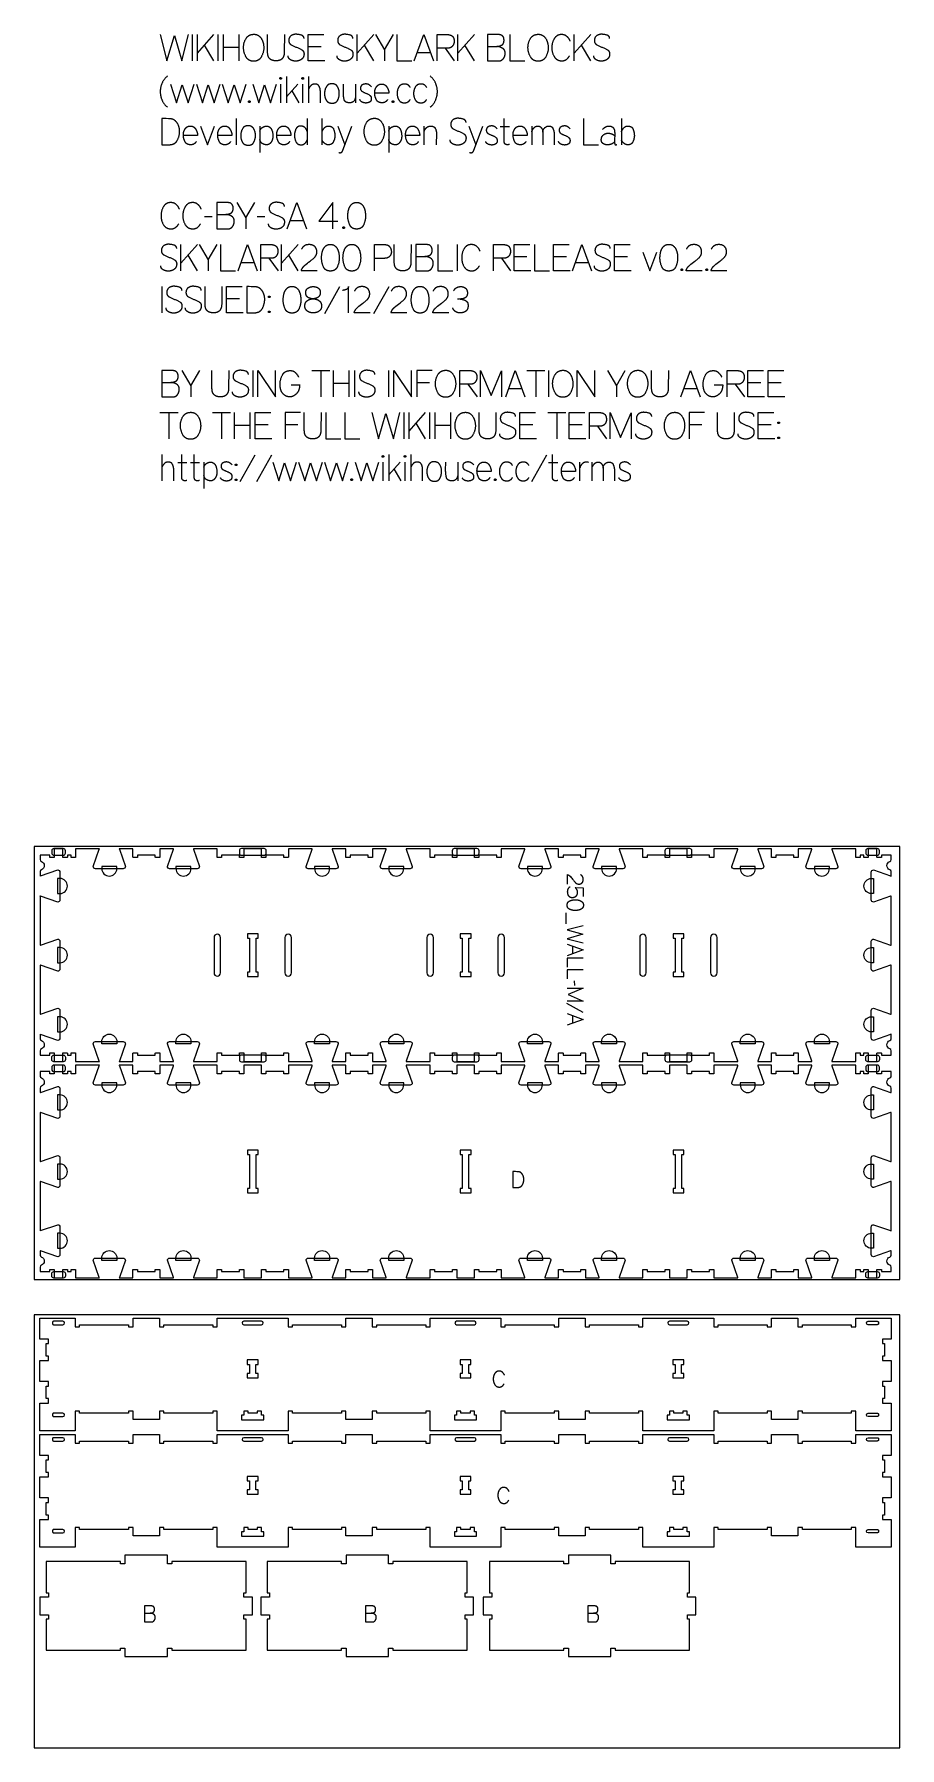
# Model space of a CAD drawing. Header units: millimetres. Extents: x -1220 to 1220, y -1270 to 3560.
import ezdxf

# ---------------------------------------------------------------- set-up
doc = ezdxf.new("R2010")
doc.units = ezdxf.units.MM
for name, color, linetype, true_color in [('0_SHEET_SPRUCEPLY_2440X122', 1, 'Continuous', 0xff0000), ('1_ANYTOOL_1MMDEEP_LABELS_S', 2, 'Continuous', 0xffff00), ('3_ANYTOOL_CUTTHROUGH_INSID', 4, 'Continuous', 0x00ffff), ('4_ANYTOOL_CUTTHROUGH_OUTSI', 5, 'Continuous', 0x0000ff), ('5_ANYTOOL_HALF_MILL_9MM_IN', 3, 'Continuous', 0x00ff00), ('TC', 220, 'Continuous', 0xff00bb)]:
    doc.layers.add(name, color=color, linetype=linetype, true_color=true_color)

msp = doc.modelspace()

# ---------------------------------------------------------------- linework, layer by layer
at = {"layer": '0_SHEET_SPRUCEPLY_2440X122'}
for points in [[(-1220, 1270), (-1220, 50), (1220, 50), (1220, 1270)], [(-1220, -50), (-1220, -1270), (1220, -1270), (1220, -50)]]:
    msp.add_lwpolyline(points, close=True, dxfattribs=at)
at = {"layer": '1_ANYTOOL_1MMDEEP_LABELS_S'}
for points in [[(282.9, 1163.8), (283, 1191.2), (283.6, 1191), (284.3, 1190.8), (284.6, 1190.6), (285, 1190.5), (285.3, 1190.4), (285.6, 1190.2), (285.9, 1190.1), (286.2, 1189.9), (286.5, 1189.8), (286.9, 1189.6), (287.2, 1189.4), (287.4, 1189.3), (287.7, 1189.1), (288, 1188.9), (288.3, 1188.7), (288.6, 1188.5), (288.9, 1188.3), (289.1, 1188.1), (289.4, 1187.9), (289.7, 1187.7), (290, 1187.4), (290.2, 1187.2), (290.5, 1187), (290.7, 1186.7), (291, 1186.5), (291.2, 1186.2), (291.5, 1186), (291.7, 1185.7), (291.9, 1185.5), (294, 1183), (295.8, 1180.7), (297.5, 1178.5), (299.2, 1176.2), (300.1, 1175.1), (300.9, 1173.9), (301.8, 1172.9), (302.7, 1171.8), (303.6, 1170.8), (304.5, 1169.9), (305.4, 1168.9), (306.3, 1168), (306.5, 1167.8), (306.8, 1167.6), (307, 1167.4), (307.3, 1167.2), (307.5, 1167), (307.8, 1166.8), (308, 1166.7), (308.3, 1166.5), (308.5, 1166.3), (308.8, 1166.2), (309.1, 1166), (309.3, 1165.9), (309.6, 1165.7), (309.9, 1165.6), (310.2, 1165.5), (310.5, 1165.4), (310.8, 1165.3), (311, 1165.2), (311.3, 1165.1), (311.6, 1165), (311.9, 1164.9), (312.2, 1164.8), (312.6, 1164.8), (312.9, 1164.7), (313.2, 1164.7), (313.5, 1164.6), (313.8, 1164.6), (314.2, 1164.5), (314.5, 1164.5), (314.8, 1164.5), (315.2, 1164.5), (315.5, 1164.5), (315.9, 1164.5), (316.2, 1164.5), (316.6, 1164.5), (317, 1164.6), (317.3, 1164.6), (317.7, 1164.6), (318, 1164.7), (318.3, 1164.7), (318.7, 1164.8), (319, 1164.9), (319.3, 1164.9), (319.6, 1165), (319.9, 1165.1), (320.2, 1165.2), (320.5, 1165.3), (320.8, 1165.4), (321.1, 1165.6), (321.4, 1165.7), (321.7, 1165.8), (321.9, 1166), (322.2, 1166.1), (322.4, 1166.3), (322.7, 1166.5), (322.9, 1166.6), (323.2, 1166.8), (323.4, 1167), (323.6, 1167.2), (323.9, 1167.4), (324.1, 1167.6), (324.3, 1167.8), (324.5, 1168.1), (324.7, 1168.3), (324.9, 1168.5), (325.1, 1168.8), (325.3, 1169), (325.4, 1169.3), (325.6, 1169.5), (325.8, 1169.8), (325.9, 1170), (326.1, 1170.3), (326.2, 1170.6), (326.3, 1170.9), (326.5, 1171.1), (326.6, 1171.4), (326.7, 1171.7), (326.8, 1172), (326.9, 1172.3), (327, 1172.6), (327.1, 1172.9), (327.2, 1173.2), (327.3, 1173.5), (327.4, 1173.8), (327.5, 1174.1), (327.5, 1174.4), (327.6, 1174.8), (327.6, 1175.1), (327.7, 1175.4), (327.7, 1175.8), (327.8, 1176.1), (327.8, 1176.5), (327.8, 1176.8), (327.8, 1177.1), (327.8, 1177.9), (327.8, 1178.4), (327.8, 1179), (327.8, 1179.5), (327.7, 1180), (327.7, 1180.5), (327.6, 1181), (327.5, 1181.5), (327.4, 1182), (327.2, 1182.5), (327.2, 1182.7), (327.1, 1182.9), (327, 1183.1), (326.9, 1183.4), (326.8, 1183.6), (326.8, 1183.8), (326.7, 1184), (326.6, 1184.2), (326.5, 1184.5), (326.4, 1184.7), (326.3, 1184.9), (326.2, 1185.1), (326, 1185.3), (325.9, 1185.5), (325.8, 1185.7), (325.7, 1185.9), (325.5, 1186.1), (325.4, 1186.3), (325.3, 1186.4), (325.1, 1186.6), (325, 1186.8), (324.8, 1187), (324.7, 1187.2), (324.5, 1187.3), (324.4, 1187.5), (324.2, 1187.7), (324.1, 1187.9), (323.9, 1188), (323.7, 1188.2), (323.5, 1188.4), (323.4, 1188.5), (323.2, 1188.7), (322.8, 1189), (322.4, 1189.3), (322, 1189.6), (321.6, 1189.8), (321.1, 1190.1), (320.7, 1190.3), (320.2, 1190.6)], [(290, 1156.4), (289.5, 1156.1), (289.1, 1155.8), (288.7, 1155.4), (288.3, 1155.1), (287.9, 1154.8), (287.5, 1154.4), (287.2, 1154.1), (286.9, 1153.7), (286.5, 1153.3), (286.2, 1153), (285.9, 1152.6), (285.6, 1152.2), (285.4, 1151.8), (285.1, 1151.4), (284.9, 1151), (284.6, 1150.6), (284.4, 1150.1), (284.2, 1149.7), (284, 1149.3), (283.8, 1148.8), (283.7, 1148.4), (283.5, 1147.9), (283.4, 1147.5), (283.3, 1147), (283.2, 1146.5), (283.1, 1146), (283, 1145.5), (282.9, 1145), (282.9, 1144.5), (282.9, 1144), (282.8, 1143.5), (282.8, 1143), (282.8, 1142.3), (282.9, 1141.7), (282.9, 1141.1), (282.9, 1140.5), (283, 1139.9), (283.1, 1139.4), (283.1, 1138.8), (283.2, 1138.3), (283.3, 1137.7), (283.4, 1137.2), (283.6, 1136.7), (283.7, 1136.2), (283.9, 1135.7), (284, 1135.2), (284.2, 1134.7), (284.4, 1134.2), (284.5, 1134), (284.6, 1133.7), (284.7, 1133.5), (284.8, 1133.3), (285, 1133.1), (285.1, 1132.8), (285.2, 1132.6), (285.4, 1132.4), (285.5, 1132.2), (285.7, 1132), (285.9, 1131.8), (286, 1131.6), (286.2, 1131.4), (286.4, 1131.2), (286.6, 1131), (286.8, 1130.8), (287, 1130.6), (287.2, 1130.4), (287.4, 1130.2), (287.6, 1130.1), (287.9, 1129.9), (288.1, 1129.7), (288.4, 1129.5), (288.6, 1129.4), (288.9, 1129.2), (289.1, 1129), (289.4, 1128.9), (289.7, 1128.7), (290.2, 1128.4), (290.8, 1128.1), (291.2, 1127.9), (291.5, 1127.8), (291.9, 1127.6), (292.3, 1127.5), (292.6, 1127.4), (293, 1127.2), (293.4, 1127.1), (293.7, 1127), (294.1, 1127), (294.5, 1126.9), (294.8, 1126.8), (295.2, 1126.8), (295.5, 1126.7), (295.9, 1126.7), (296.2, 1126.7), (296.6, 1126.7), (297, 1126.7), (297.4, 1126.7), (297.8, 1126.7), (298.2, 1126.8), (298.6, 1126.8), (298.9, 1126.8), (299.3, 1126.9), (299.7, 1126.9), (300, 1127), (300.4, 1127), (300.8, 1127.1), (301.1, 1127.2), (301.5, 1127.3), (301.8, 1127.4), (302.2, 1127.5), (302.5, 1127.6), (302.8, 1127.7), (303.2, 1127.8), (303.5, 1128), (303.8, 1128.1), (304.1, 1128.2), (304.5, 1128.4), (304.8, 1128.6), (305.1, 1128.7), (305.4, 1128.9), (305.7, 1129.1), (306, 1129.3), (306.3, 1129.5), (306.6, 1129.7), (306.8, 1129.9), (307.1, 1130.1), (307.4, 1130.3), (307.7, 1130.5), (307.9, 1130.8), (308.2, 1131), (308.4, 1131.2), (308.7, 1131.5), (308.9, 1131.8), (309.1, 1132), (309.3, 1132.3), (309.5, 1132.6), (309.7, 1132.9), (309.9, 1133.1), (310.1, 1133.4), (310.2, 1133.7), (310.4, 1134.1), (310.5, 1134.4), (310.7, 1134.7), (310.8, 1135), (310.9, 1135.4), (311, 1135.7), (311.2, 1136), (311.2, 1136.4), (311.3, 1136.8), (311.4, 1137.1), (311.5, 1137.5), (311.6, 1137.9), (311.6, 1138.3), (311.7, 1138.7), (311.7, 1139.1), (311.7, 1139.5), (311.7, 1139.9), (311.8, 1140.3), (311.8, 1140.7), (311.8, 1141.2), (311.7, 1141.8), (311.7, 1142.3), (311.7, 1142.8), (311.6, 1143.3), (311.5, 1143.8), (311.4, 1144.2), (311.3, 1144.7), (311.2, 1145.2), (311.1, 1145.6), (310.9, 1146.1), (310.8, 1146.5), (310.6, 1147), (310.4, 1147.4), (310.2, 1147.8), (310, 1148.2), (309.6, 1149), (309.4, 1149.5), (309.1, 1149.9), (308.8, 1150.3), (308.6, 1150.7), (308.3, 1151.1), (308, 1151.5), (307.7, 1151.9), (307.4, 1152.3), (307.1, 1152.6), (306.7, 1153), (306.4, 1153.4), (306, 1153.8), (305.3, 1154.6), (327.8, 1153.5), (327.8, 1129.2)], [(279, 1083.4), (279, 1052.4)], [(327.8, 1047.2), (282.8, 1035.7), (326.5, 1023), (282.8, 1010.3), (327.8, 999)], [(282.8, 995.2), (327.8, 978.8), (282.8, 962.3)], [(297.2, 990), (297.2, 967.6)], [(327.8, 955.8), (282.8, 955.8), (282.8, 930.2)], [(327.8, 923.1), (282.8, 923.1), (282.8, 897.5)], [(282.8, 870.8), (327.8, 870.8), (285.3, 852.8), (327.6, 834.8), (282.8, 834.8)], [(303.7, 878.5), (303.5, 891.7)], [(327.1, 802), (281, 827.8)], [(282.8, 799.4), (327.8, 783.1), (282.8, 766.5)], [(297.2, 794.2), (297.2, 771.8)], [(105.5, -219.6), (105.3, -219), (105, -218.4), (104.8, -217.8), (104.5, -217.3), (104.2, -216.7), (103.8, -216.2), (103.5, -215.7), (103.2, -215.2), (102.8, -214.7), (102.4, -214.2), (102, -213.7), (101.6, -213.3), (101.2, -212.8), (100.8, -212.4), (100.3, -212), (99.9, -211.6), (99.4, -211.2), (99.1, -211), (98.9, -210.8), (98.7, -210.6), (98.4, -210.5), (98.2, -210.3), (97.9, -210.2), (97.6, -210), (97.4, -209.9), (97.1, -209.7), (96.8, -209.6), (96.6, -209.5), (96.3, -209.4), (96, -209.3), (95.7, -209.2), (95.4, -209.1), (95.1, -209), (94.8, -208.9), (94.5, -208.8), (94.2, -208.7), (93.9, -208.7), (93.6, -208.6), (93.3, -208.6), (93, -208.5), (92.7, -208.5), (92.4, -208.4), (92.1, -208.4), (91.7, -208.4), (91.4, -208.4), (91.1, -208.4), (90.7, -208.4), (90.2, -208.4), (89.7, -208.4), (89.2, -208.4), (88.7, -208.5), (88.2, -208.5), (87.8, -208.6), (87.3, -208.7), (86.8, -208.8), (86.4, -208.9), (85.9, -209), (85.5, -209.2), (85.1, -209.4), (84.7, -209.5), (84.5, -209.6), (84.3, -209.7), (84, -209.8), (83.8, -209.9), (83.6, -210), (83.5, -210.1), (83.3, -210.2), (83.1, -210.4), (82.9, -210.5), (82.7, -210.6), (82.5, -210.7), (82.3, -210.8), (81.9, -211.1), (81.6, -211.4), (81.2, -211.7), (80.9, -212), (80.6, -212.3), (80.2, -212.7), (79.9, -213), (79.6, -213.4), (79.3, -213.8), (79, -214.2), (78.7, -214.6), (78.5, -215), (78.2, -215.4), (77.7, -216.3), (77.2, -217.2), (76.8, -218.1), (76.4, -219), (76, -219.9), (75.7, -220.9), (75.3, -221.8), (75.1, -222.8), (74.8, -223.8), (74.6, -224.7), (74.4, -225.7), (74.3, -226.7), (74.2, -227.7), (74.1, -228.8), (74, -229.8), (74, -230.9), (74, -231.9), (74.1, -232.9), (74.2, -234), (74.3, -235), (74.4, -236), (74.6, -237), (74.8, -238), (75.1, -238.9), (75.4, -239.9), (75.7, -240.9), (76, -241.8), (76.4, -242.7), (76.8, -243.6), (77.3, -244.6), (77.7, -245.5), (78.3, -246.3), (78.5, -246.8), (78.8, -247.2), (79.1, -247.6), (79.4, -248), (79.7, -248.4), (80, -248.7), (80.4, -249.1), (80.7, -249.4), (81, -249.7), (81.4, -250), (81.7, -250.3), (82.1, -250.6), (82.3, -250.8), (82.5, -250.9), (82.7, -251), (82.9, -251.1), (83.1, -251.3), (83.3, -251.4), (83.5, -251.5), (83.7, -251.6), (84.1, -251.8), (84.5, -252), (84.9, -252.2), (85.4, -252.4), (85.8, -252.5), (86.2, -252.7), (86.7, -252.8), (87.2, -252.9), (87.7, -253), (88.1, -253.1), (88.6, -253.2), (89.1, -253.2), (89.7, -253.3), (90.2, -253.3), (90.7, -253.3), (91.2, -253.4), (91.8, -253.3), (92.4, -253.3), (92.7, -253.3), (92.9, -253.3), (93.2, -253.2), (93.5, -253.2), (93.7, -253.2), (94, -253.1), (94.3, -253.1), (94.5, -253), (94.8, -253), (95, -252.9), (95.3, -252.8), (95.5, -252.7), (95.8, -252.7), (96, -252.6), (96.2, -252.5), (96.5, -252.4), (96.7, -252.3), (96.9, -252.2), (97.2, -252.1), (97.4, -252), (97.6, -251.9), (97.8, -251.7), (98.1, -251.6), (98.3, -251.5), (98.5, -251.3), (98.7, -251.2), (98.9, -251.1), (99.1, -250.9), (99.5, -250.6), (99.9, -250.3), (100.3, -249.9), (100.6, -249.6), (101, -249.2), (101.4, -248.9), (101.7, -248.5), (102, -248.1), (102.4, -247.7), (102.7, -247.3), (103, -246.9), (103.3, -246.5), (103.6, -246), (103.9, -245.6), (104.2, -245.1), (104.5, -244.6)], [(118.5, -547.6), (118.3, -547), (118, -546.4), (117.8, -545.8), (117.5, -545.3), (117.2, -544.7), (116.8, -544.2), (116.5, -543.7), (116.2, -543.2), (115.8, -542.7), (115.4, -542.2), (115, -541.7), (114.6, -541.3), (114.2, -540.8), (113.8, -540.4), (113.3, -540), (112.9, -539.6), (112.4, -539.2), (112.1, -539), (111.9, -538.8), (111.7, -538.6), (111.4, -538.5), (111.2, -538.3), (110.9, -538.2), (110.6, -538), (110.4, -537.9), (110.1, -537.7), (109.8, -537.6), (109.6, -537.5), (109.3, -537.4), (109, -537.3), (108.7, -537.2), (108.4, -537.1), (108.1, -537), (107.8, -536.9), (107.5, -536.8), (107.2, -536.7), (106.9, -536.7), (106.6, -536.6), (106.3, -536.6), (106, -536.5), (105.7, -536.5), (105.4, -536.4), (105.1, -536.4), (104.7, -536.4), (104.4, -536.4), (104.1, -536.4), (103.7, -536.4), (103.2, -536.4), (102.7, -536.4), (102.2, -536.4), (101.7, -536.5), (101.2, -536.5), (100.8, -536.6), (100.3, -536.7), (99.8, -536.8), (99.4, -536.9), (98.9, -537), (98.5, -537.2), (98.1, -537.4), (97.7, -537.5), (97.5, -537.6), (97.3, -537.7), (97, -537.8), (96.8, -537.9), (96.6, -538), (96.5, -538.1), (96.3, -538.2), (96.1, -538.4), (95.9, -538.5), (95.7, -538.6), (95.5, -538.7), (95.3, -538.8), (94.9, -539.1), (94.6, -539.4), (94.2, -539.7), (93.9, -540), (93.6, -540.3), (93.2, -540.7), (92.9, -541), (92.6, -541.4), (92.3, -541.8), (92, -542.2), (91.7, -542.6), (91.5, -543), (91.2, -543.4), (90.7, -544.3), (90.2, -545.2), (89.8, -546.1), (89.4, -547), (89, -547.9), (88.7, -548.9), (88.3, -549.8), (88.1, -550.8), (87.8, -551.8), (87.6, -552.7), (87.4, -553.7), (87.3, -554.7), (87.2, -555.7), (87.1, -556.8), (87, -557.8), (87, -558.9), (87, -559.9), (87.1, -560.9), (87.2, -562), (87.3, -563), (87.4, -564), (87.6, -565), (87.8, -566), (88.1, -566.9), (88.4, -567.9), (88.7, -568.9), (89, -569.8), (89.4, -570.7), (89.8, -571.6), (90.3, -572.6), (90.7, -573.5), (91.3, -574.3), (91.5, -574.8), (91.8, -575.2), (92.1, -575.6), (92.4, -576), (92.7, -576.4), (93, -576.7), (93.4, -577.1), (93.7, -577.4), (94, -577.7), (94.4, -578), (94.7, -578.3), (95.1, -578.6), (95.3, -578.8), (95.5, -578.9), (95.7, -579), (95.9, -579.1), (96.1, -579.3), (96.3, -579.4), (96.5, -579.5), (96.7, -579.6), (97.1, -579.8), (97.5, -580), (97.9, -580.2), (98.4, -580.4), (98.8, -580.5), (99.2, -580.7), (99.7, -580.8), (100.2, -580.9), (100.7, -581), (101.1, -581.1), (101.6, -581.2), (102.1, -581.2), (102.7, -581.3), (103.2, -581.3), (103.7, -581.3), (104.2, -581.4), (104.8, -581.3), (105.4, -581.3), (105.7, -581.3), (105.9, -581.3), (106.2, -581.2), (106.5, -581.2), (106.7, -581.2), (107, -581.1), (107.3, -581.1), (107.5, -581), (107.8, -581), (108, -580.9), (108.3, -580.8), (108.5, -580.7), (108.8, -580.7), (109, -580.6), (109.2, -580.5), (109.5, -580.4), (109.7, -580.3), (109.9, -580.2), (110.2, -580.1), (110.4, -580), (110.6, -579.9), (110.8, -579.7), (111.1, -579.6), (111.3, -579.5), (111.5, -579.3), (111.7, -579.2), (111.9, -579.1), (112.1, -578.9), (112.5, -578.6), (112.9, -578.3), (113.3, -577.9), (113.6, -577.6), (114, -577.2), (114.4, -576.9), (114.7, -576.5), (115, -576.1), (115.4, -575.7), (115.7, -575.3), (116, -574.9), (116.3, -574.5), (116.6, -574), (116.9, -573.6), (117.2, -573.1), (117.5, -572.6)], [(-909, -870.3), (-909, -915.3), (-894.5, -915.3), (-890.7, -915.4), (-890.3, -915.4), (-890, -915.4), (-889.7, -915.4), (-889.3, -915.4), (-889, -915.4), (-888.7, -915.3), (-888.4, -915.3), (-888.1, -915.2), (-887.7, -915.2), (-887.4, -915.1), (-887.2, -915), (-886.9, -915), (-886.6, -914.9), (-886.3, -914.8), (-886, -914.7), (-885.7, -914.5), (-885.5, -914.4), (-885.2, -914.3), (-885, -914.1), (-884.7, -914), (-884.5, -913.8), (-884.2, -913.7), (-884, -913.5), (-883.7, -913.3), (-883.5, -913.1), (-883.3, -912.9), (-883.1, -912.7), (-882.9, -912.5), (-882.7, -912.3), (-882.4, -912), (-882.2, -911.8), (-882.1, -911.6), (-881.7, -911), (-881.5, -910.8), (-881.3, -910.5), (-881.1, -910.2), (-881, -910), (-880.8, -909.7), (-880.7, -909.4), (-880.5, -909.2), (-880.4, -908.9), (-880.3, -908.6), (-880.1, -908.3), (-880, -908.1), (-879.9, -907.8), (-879.8, -907.5), (-879.7, -907.2), (-879.6, -906.9), (-879.5, -906.7), (-879.4, -906.4), (-879.3, -906.1), (-879.3, -905.8), (-879.2, -905.5), (-879.2, -905.2), (-879.1, -904.9), (-879.1, -904.6), (-879, -904.3), (-879, -904), (-879, -903.7), (-878.9, -903.4), (-878.9, -903.1), (-878.9, -902.8), (-878.9, -902.5), (-878.9, -902.1), (-878.9, -901.7), (-878.9, -901.4), (-879, -901), (-879, -900.7), (-879.1, -900.3), (-879.1, -900), (-879.2, -899.6), (-879.2, -899.3), (-879.3, -899), (-879.4, -898.7), (-879.5, -898.4), (-879.6, -898.1), (-879.7, -897.8), (-879.9, -897.5), (-880, -897.2), (-880.1, -897.1), (-880.1, -897), (-880.2, -896.8), (-880.3, -896.7), (-880.4, -896.6), (-880.4, -896.5), (-880.5, -896.3), (-880.6, -896.2), (-880.7, -896.1), (-880.8, -896), (-880.9, -895.8), (-881, -895.7), (-881.1, -895.6), (-881.2, -895.5), (-881.3, -895.4), (-881.4, -895.3), (-881.5, -895.2), (-881.6, -895.1), (-881.7, -895), (-881.8, -894.9), (-881.9, -894.8), (-882, -894.7), (-882.1, -894.6), (-882.2, -894.5), (-882.5, -894.3), (-882.7, -894.1), (-883, -893.9), (-883.3, -893.7), (-883.8, -893.4), (-884.4, -893.1), (-885, -892.8), (-885.5, -892.5), (-886.1, -892.3), (-886.7, -892), (-887.3, -891.8), (-887.9, -891.6), (-888.6, -891.4), (-889.2, -891.2), (-889.8, -891.1), (-890.5, -891), (-891.1, -890.8), (-891.8, -890.7), (-892.5, -890.7), (-893.2, -890.6)], [(-909, -890.8), (-893.2, -890.6), (-892.6, -890.5), (-892, -890.5), (-891.4, -890.4), (-890.8, -890.3), (-890.3, -890.2), (-889.7, -890.1), (-889.2, -890), (-888.6, -889.9), (-888.1, -889.7), (-887.6, -889.5), (-887.1, -889.4), (-886.6, -889.2), (-886.1, -889), (-885.6, -888.8), (-885.1, -888.5), (-884.6, -888.3), (-884.5, -888.2), (-884.4, -888.1), (-884.3, -888.1), (-884.2, -888), (-884.1, -887.9), (-883.9, -887.9), (-883.8, -887.8), (-883.7, -887.7), (-883.6, -887.6), (-883.5, -887.5), (-883.4, -887.4), (-883.3, -887.4), (-883.2, -887.3), (-883.1, -887.2), (-883.1, -887.1), (-883, -887), (-882.9, -886.9), (-882.8, -886.8), (-882.7, -886.7), (-882.6, -886.6), (-882.5, -886.5), (-882.5, -886.4), (-882.4, -886.3), (-882.3, -886.1), (-882.2, -886), (-882.2, -885.9), (-882.1, -885.8), (-882, -885.7), (-882, -885.6), (-881.9, -885.4), (-881.8, -885.3), (-881.8, -885.2), (-881.7, -885), (-881.7, -884.9), (-881.6, -884.6), (-881.5, -884.4), (-881.4, -884.1), (-881.3, -883.8), (-881.2, -883.5), (-881.1, -883.2), (-881.1, -882.8), (-881, -882.5), (-881, -882.2), (-880.9, -881.8), (-880.9, -881.5), (-880.9, -881.1), (-880.8, -880.7), (-880.8, -880.4), (-880.8, -880), (-880.8, -879.4), (-880.9, -879.1), (-880.9, -878.8), (-880.9, -878.5), (-880.9, -878.3), (-881, -878), (-881, -877.7), (-881, -877.4), (-881.1, -877.2), (-881.1, -876.9), (-881.2, -876.7), (-881.2, -876.4), (-881.3, -876.2), (-881.4, -876), (-881.5, -875.7), (-881.5, -875.5), (-881.6, -875.3), (-881.7, -875.1), (-881.8, -874.9), (-881.9, -874.7), (-882, -874.5), (-882.1, -874.3), (-882.2, -874.1), (-882.4, -873.9), (-882.5, -873.7), (-882.6, -873.5), (-882.7, -873.4), (-882.9, -873.2), (-883, -873), (-883.2, -872.9), (-883.3, -872.7), (-883.5, -872.6), (-883.7, -872.4), (-883.8, -872.3), (-884, -872.1), (-884.2, -872), (-884.4, -871.9), (-884.6, -871.8), (-884.7, -871.6), (-884.9, -871.5), (-885.1, -871.4), (-885.4, -871.3), (-885.6, -871.2), (-885.8, -871.1), (-886, -871), (-886.2, -871), (-886.5, -870.9), (-886.7, -870.8), (-887, -870.7), (-887.2, -870.7), (-887.5, -870.6), (-887.7, -870.6), (-888, -870.5), (-888.2, -870.5), (-888.5, -870.4), (-888.8, -870.4), (-889.1, -870.4), (-889.4, -870.3), (-889.6, -870.3), (-890.2, -870.3), (-890.9, -870.3), (-909, -870.3)], [(-285.8, -870.3), (-285.8, -915.3), (-271.3, -915.3), (-267.5, -915.4), (-267.1, -915.4), (-266.8, -915.4), (-266.5, -915.4), (-266.1, -915.4), (-265.8, -915.4), (-265.5, -915.3), (-265.2, -915.3), (-264.9, -915.2), (-264.6, -915.2), (-264.3, -915.1), (-264, -915), (-263.7, -915), (-263.4, -914.9), (-263.1, -914.8), (-262.8, -914.7), (-262.6, -914.5), (-262.3, -914.4), (-262, -914.3), (-261.8, -914.1), (-261.5, -914), (-261.3, -913.8), (-261, -913.7), (-260.8, -913.5), (-260.6, -913.3), (-260.3, -913.1), (-260.1, -912.9), (-259.9, -912.7), (-259.7, -912.5), (-259.5, -912.3), (-259.3, -912), (-259.1, -911.8), (-258.9, -911.6), (-258.5, -911), (-258.3, -910.8), (-258.1, -910.5), (-257.9, -910.2), (-257.8, -910), (-257.6, -909.7), (-257.5, -909.4), (-257.3, -909.2), (-257.2, -908.9), (-257.1, -908.6), (-256.9, -908.3), (-256.8, -908.1), (-256.7, -907.8), (-256.6, -907.5), (-256.5, -907.2), (-256.4, -906.9), (-256.3, -906.7), (-256.2, -906.4), (-256.1, -906.1), (-256.1, -905.8), (-256, -905.5), (-256, -905.2), (-255.9, -904.9), (-255.9, -904.6), (-255.8, -904.3), (-255.8, -904), (-255.8, -903.7), (-255.7, -903.4), (-255.7, -903.1), (-255.7, -902.8), (-255.7, -902.5), (-255.7, -902.1), (-255.7, -901.7), (-255.7, -901.4), (-255.8, -901), (-255.8, -900.7), (-255.9, -900.3), (-255.9, -900), (-256, -899.6), (-256.1, -899.3), (-256.1, -899), (-256.2, -898.7), (-256.3, -898.4), (-256.4, -898.1), (-256.5, -897.8), (-256.7, -897.5), (-256.8, -897.2), (-256.9, -897.1), (-256.9, -897), (-257, -896.8), (-257.1, -896.7), (-257.2, -896.6), (-257.2, -896.5), (-257.3, -896.3), (-257.4, -896.2), (-257.5, -896.1), (-257.6, -896), (-257.7, -895.8), (-257.8, -895.7), (-257.9, -895.6), (-258, -895.5), (-258.1, -895.4), (-258.2, -895.3), (-258.3, -895.2), (-258.4, -895.1), (-258.5, -895), (-258.6, -894.9), (-258.7, -894.8), (-258.8, -894.7), (-258.9, -894.6), (-259.1, -894.5), (-259.3, -894.3), (-259.5, -894.1), (-259.8, -893.9), (-260.1, -893.7), (-260.6, -893.4), (-261.2, -893.1), (-261.8, -892.8), (-262.3, -892.5), (-262.9, -892.3), (-263.5, -892), (-264.1, -891.8), (-264.7, -891.6), (-265.4, -891.4), (-266, -891.2), (-266.6, -891.1), (-267.3, -891), (-267.9, -890.8), (-268.6, -890.7), (-269.3, -890.7), (-270, -890.6)], [(-285.8, -890.8), (-270, -890.6), (-269.4, -890.5), (-268.8, -890.5), (-268.2, -890.4), (-267.6, -890.3), (-267.1, -890.2), (-266.5, -890.1), (-266, -890), (-265.4, -889.9), (-264.9, -889.7), (-264.4, -889.5), (-263.9, -889.4), (-263.4, -889.2), (-262.9, -889), (-262.4, -888.8), (-261.9, -888.5), (-261.4, -888.3), (-261.3, -888.2), (-261.2, -888.1), (-261.1, -888.1), (-261, -888), (-260.9, -887.9), (-260.7, -887.9), (-260.6, -887.8), (-260.5, -887.7), (-260.4, -887.6), (-260.3, -887.5), (-260.2, -887.4), (-260.1, -887.4), (-260, -887.3), (-259.9, -887.2), (-259.9, -887.1), (-259.8, -887), (-259.7, -886.9), (-259.6, -886.8), (-259.5, -886.7), (-259.4, -886.6), (-259.3, -886.5), (-259.3, -886.4), (-259.2, -886.3), (-259.1, -886.1), (-259, -886), (-259, -885.9), (-258.9, -885.8), (-258.8, -885.7), (-258.8, -885.6), (-258.7, -885.4), (-258.6, -885.3), (-258.6, -885.2), (-258.5, -885), (-258.5, -884.9), (-258.4, -884.6), (-258.3, -884.4), (-258.2, -884.1), (-258.1, -883.8), (-258, -883.5), (-257.9, -883.2), (-257.9, -882.8), (-257.8, -882.5), (-257.8, -882.2), (-257.7, -881.8), (-257.7, -881.5), (-257.7, -881.1), (-257.6, -880.7), (-257.6, -880.4), (-257.6, -880), (-257.6, -879.4), (-257.7, -879.1), (-257.7, -878.8), (-257.7, -878.5), (-257.7, -878.3), (-257.8, -878), (-257.8, -877.7), (-257.8, -877.4), (-257.9, -877.2), (-257.9, -876.9), (-258, -876.7), (-258, -876.4), (-258.1, -876.2), (-258.2, -876), (-258.3, -875.7), (-258.3, -875.5), (-258.4, -875.3), (-258.5, -875.1), (-258.6, -874.9), (-258.7, -874.7), (-258.8, -874.5), (-258.9, -874.3), (-259, -874.1), (-259.2, -873.9), (-259.3, -873.7), (-259.4, -873.5), (-259.6, -873.4), (-259.7, -873.2), (-259.8, -873), (-260, -872.9), (-260.1, -872.7), (-260.3, -872.6), (-260.5, -872.4), (-260.6, -872.3), (-260.8, -872.1), (-261, -872), (-261.2, -871.9), (-261.4, -871.8), (-261.6, -871.6), (-261.7, -871.5), (-262, -871.4), (-262.2, -871.3), (-262.4, -871.2), (-262.6, -871.1), (-262.8, -871), (-263, -871), (-263.3, -870.9), (-263.5, -870.8), (-263.8, -870.7), (-264, -870.7), (-264.3, -870.6), (-264.5, -870.6), (-264.8, -870.5), (-265, -870.5), (-265.3, -870.4), (-265.6, -870.4), (-265.9, -870.4), (-266.2, -870.3), (-266.4, -870.3), (-267, -870.3), (-267.7, -870.3), (-285.8, -870.3)], [(341.1, -870.3), (341.1, -915.3), (355.6, -915.3), (359.4, -915.4), (359.8, -915.4), (360.1, -915.4), (360.5, -915.4), (360.8, -915.4), (361.1, -915.4), (361.4, -915.3), (361.7, -915.3), (362.1, -915.2), (362.4, -915.2), (362.7, -915.1), (363, -915), (363.2, -915), (363.5, -914.9), (363.8, -914.8), (364.1, -914.7), (364.4, -914.5), (364.6, -914.4), (364.9, -914.3), (365.1, -914.1), (365.4, -914), (365.6, -913.8), (365.9, -913.7), (366.1, -913.5), (366.4, -913.3), (366.6, -913.1), (366.8, -912.9), (367, -912.7), (367.2, -912.5), (367.5, -912.3), (367.7, -912), (367.9, -911.8), (368.1, -911.6), (368.4, -911), (368.6, -910.8), (368.8, -910.5), (369, -910.2), (369.1, -910), (369.3, -909.7), (369.4, -909.4), (369.6, -909.2), (369.7, -908.9), (369.8, -908.6), (370, -908.3), (370.1, -908.1), (370.2, -907.8), (370.3, -907.5), (370.4, -907.2), (370.5, -906.9), (370.6, -906.7), (370.7, -906.4), (370.8, -906.1), (370.8, -905.8), (370.9, -905.5), (371, -905.2), (371, -904.9), (371.1, -904.6), (371.1, -904.3), (371.1, -904), (371.2, -903.7), (371.2, -903.4), (371.2, -903.1), (371.2, -902.8), (371.2, -902.5), (371.2, -902.1), (371.2, -901.7), (371.2, -901.4), (371.1, -901), (371.1, -900.7), (371, -900.3), (371, -900), (370.9, -899.6), (370.9, -899.3), (370.8, -899), (370.7, -898.7), (370.6, -898.4), (370.5, -898.1), (370.4, -897.8), (370.2, -897.5), (370.1, -897.2), (370, -897.1), (370, -897), (369.9, -896.8), (369.8, -896.7), (369.7, -896.6), (369.7, -896.5), (369.6, -896.3), (369.5, -896.2), (369.4, -896.1), (369.3, -896), (369.2, -895.8), (369.1, -895.7), (369, -895.6), (368.9, -895.5), (368.8, -895.4), (368.7, -895.3), (368.6, -895.2), (368.5, -895.1), (368.4, -895), (368.3, -894.9), (368.2, -894.8), (368.1, -894.7), (368, -894.6), (367.9, -894.5), (367.6, -894.3), (367.4, -894.1), (367.1, -893.9), (366.8, -893.7), (366.3, -893.4), (365.7, -893.1), (365.2, -892.8), (364.6, -892.5), (364, -892.3), (363.4, -892), (362.8, -891.8), (362.2, -891.6), (361.5, -891.4), (360.9, -891.2), (360.3, -891.1), (359.6, -891), (359, -890.8), (358.3, -890.7), (357.6, -890.7), (356.9, -890.6)], [(341.1, -890.8), (356.9, -890.6), (357.5, -890.5), (358.1, -890.5), (358.7, -890.4), (359.3, -890.3), (359.8, -890.2), (360.4, -890.1), (360.9, -890), (361.5, -889.9), (362, -889.7), (362.5, -889.5), (363, -889.4), (363.5, -889.2), (364, -889), (364.5, -888.8), (365, -888.5), (365.5, -888.3), (365.6, -888.2), (365.7, -888.1), (365.8, -888.1), (365.9, -888), (366.1, -887.9), (366.2, -887.9), (366.3, -887.8), (366.4, -887.7), (366.5, -887.6), (366.6, -887.5), (366.7, -887.4), (366.8, -887.4), (366.9, -887.3), (367, -887.2), (367.1, -887.1), (367.1, -887), (367.2, -886.9), (367.3, -886.8), (367.4, -886.7), (367.5, -886.6), (367.6, -886.5), (367.6, -886.4), (367.7, -886.3), (367.8, -886.1), (367.9, -886), (367.9, -885.9), (368, -885.8), (368.1, -885.7), (368.1, -885.6), (368.2, -885.4), (368.3, -885.3), (368.3, -885.2), (368.4, -885), (368.4, -884.9), (368.5, -884.6), (368.6, -884.4), (368.7, -884.1), (368.8, -883.8), (368.9, -883.5), (369, -883.2), (369, -882.8), (369.1, -882.5), (369.1, -882.2), (369.2, -881.8), (369.2, -881.5), (369.2, -881.1), (369.3, -880.7), (369.3, -880.4), (369.3, -880), (369.3, -879.4), (369.3, -879.1), (369.2, -878.8), (369.2, -878.5), (369.2, -878.3), (369.2, -878), (369.1, -877.7), (369.1, -877.4), (369, -877.2), (369, -876.9), (368.9, -876.7), (368.9, -876.4), (368.8, -876.2), (368.7, -876), (368.6, -875.7), (368.6, -875.5), (368.5, -875.3), (368.4, -875.1), (368.3, -874.9), (368.2, -874.7), (368.1, -874.5), (368, -874.3), (367.9, -874.1), (367.7, -873.9), (367.6, -873.7), (367.5, -873.5), (367.4, -873.4), (367.2, -873.2), (367.1, -873), (366.9, -872.9), (366.8, -872.7), (366.6, -872.6), (366.4, -872.4), (366.3, -872.3), (366.1, -872.1), (365.9, -872), (365.7, -871.9), (365.6, -871.8), (365.4, -871.6), (365.2, -871.5), (365, -871.4), (364.7, -871.3), (364.5, -871.2), (364.3, -871.1), (364.1, -871), (363.9, -871), (363.6, -870.9), (363.4, -870.8), (363.2, -870.7), (362.9, -870.7), (362.7, -870.6), (362.4, -870.6), (362.1, -870.5), (361.9, -870.5), (361.6, -870.4), (361.3, -870.4), (361, -870.4), (360.8, -870.3), (360.5, -870.3), (359.9, -870.3), (359.2, -870.3), (341.1, -870.3)]]:
    msp.add_lwpolyline(points, dxfattribs=at)
for points in [[(328.2, 1105.2), (328.2, 1104.6), (328.2, 1104.1), (328.2, 1103.8), (328.1, 1103.5), (328.1, 1103.3), (328.1, 1103), (328, 1102.7), (328, 1102.5), (327.9, 1102.2), (327.9, 1102), (327.8, 1101.8), (327.8, 1101.5), (327.7, 1101.3), (327.6, 1101), (327.6, 1100.8), (327.5, 1100.6), (327.4, 1100.4), (327.3, 1100.1), (327.2, 1099.9), (327.1, 1099.7), (327, 1099.5), (326.9, 1099.3), (326.8, 1099.1), (326.7, 1098.9), (326.6, 1098.7), (326.5, 1098.5), (326.3, 1098.3), (326.2, 1098.1), (326.1, 1097.9), (325.9, 1097.7), (325.6, 1097.3), (325.3, 1097), (325, 1096.6), (324.7, 1096.3), (324.4, 1096), (324, 1095.7), (323.7, 1095.3), (323.3, 1095), (323, 1094.8), (322.6, 1094.5), (322.2, 1094.2), (321.8, 1094), (321.4, 1093.7), (321, 1093.5), (320.6, 1093.2), (320.1, 1093), (319.2, 1092.6), (318.8, 1092.4), (318.3, 1092.2), (317.9, 1092), (317.4, 1091.9), (317, 1091.7), (316.5, 1091.5), (316, 1091.4), (315.5, 1091.3), (315, 1091.1), (314.6, 1091), (314.1, 1090.9), (313.6, 1090.8), (313, 1090.7), (311.5, 1090.5), (310.5, 1090.3), (309.5, 1090.2), (308.5, 1090.1), (307.6, 1090), (306.6, 1090), (305.7, 1089.9), (304.8, 1089.9), (303.8, 1089.9), (302.9, 1090), (302, 1090), (301.1, 1090.1), (300.1, 1090.2), (299.2, 1090.4), (298.3, 1090.5), (297.3, 1090.7), (296.4, 1090.9), (295.5, 1091.2), (294.6, 1091.4), (293.6, 1091.7), (292.7, 1092), (291.8, 1092.4), (290.8, 1092.7), (289.9, 1093.1), (289.4, 1093.3), (289, 1093.6), (288.6, 1093.8), (288.4, 1093.9), (288.2, 1094), (288, 1094.1), (287.8, 1094.3), (287.6, 1094.4), (287.4, 1094.5), (287.2, 1094.7), (287, 1094.8), (286.8, 1094.9), (286.6, 1095.1), (286.5, 1095.2), (286.3, 1095.4), (286.1, 1095.5), (286, 1095.7), (285.8, 1095.8), (285.7, 1096), (285.5, 1096.1), (285.4, 1096.3), (285.2, 1096.5), (285.1, 1096.6), (284.9, 1096.8), (284.8, 1097), (284.7, 1097.2), (284.6, 1097.3), (284.4, 1097.5), (284.3, 1097.7), (284.2, 1097.9), (284.1, 1098.1), (284, 1098.3), (283.9, 1098.5), (283.8, 1098.7), (283.7, 1098.9), (283.6, 1099.1), (283.5, 1099.3), (283.4, 1099.5), (283.3, 1099.7), (283.3, 1100), (283.2, 1100.2), (283.1, 1100.4), (283, 1100.6), (283, 1100.8), (282.9, 1101.1), (282.8, 1101.6), (282.7, 1102), (282.6, 1102.5), (282.6, 1103), (282.5, 1103.5), (282.5, 1104.1), (282.5, 1104.6), (282.5, 1105.2), (282.5, 1105.7), (282.5, 1106.2), (282.5, 1106.8), (282.6, 1107.3), (282.6, 1107.8), (282.7, 1108.3), (282.8, 1108.7), (282.9, 1109), (282.9, 1109.2), (283, 1109.4), (283, 1109.7), (283.1, 1109.9), (283.2, 1110.1), (283.3, 1110.3), (283.3, 1110.5), (283.4, 1110.8), (283.5, 1111), (283.6, 1111.2), (283.7, 1111.4), (283.8, 1111.6), (283.9, 1111.8), (284, 1112), (284.1, 1112.2), (284.2, 1112.4), (284.3, 1112.6), (284.5, 1112.7), (284.6, 1112.9), (284.7, 1113.1), (284.8, 1113.3), (285, 1113.5), (285.1, 1113.6), (285.2, 1113.8), (285.4, 1114), (285.5, 1114.1), (285.7, 1114.3), (285.8, 1114.4), (286, 1114.6), (286.2, 1114.7), (286.3, 1114.9), (286.5, 1115), (286.7, 1115.2), (286.9, 1115.3), (287, 1115.5), (287.2, 1115.6), (287.4, 1115.7), (287.6, 1115.9), (287.8, 1116), (288, 1116.1), (288.2, 1116.2), (288.4, 1116.4), (288.6, 1116.5), (289.1, 1116.7), (289.5, 1116.9), (290, 1117.1), (290.9, 1117.5), (291.9, 1117.9), (292.8, 1118.2), (293.7, 1118.5), (294.7, 1118.8), (295.6, 1119), (296.5, 1119.3), (297.4, 1119.5), (298.4, 1119.7), (299.3, 1119.8), (300.2, 1120), (301.1, 1120.1), (302.1, 1120.2), (303, 1120.2), (303.9, 1120.3), (304.8, 1120.3), (305.7, 1120.3), (306.7, 1120.2), (307.6, 1120.2), (308.6, 1120.1), (309.6, 1120), (310.6, 1119.9), (311.6, 1119.8), (312.6, 1119.6), (313.6, 1119.4), (314.1, 1119.3), (314.6, 1119.2), (315.1, 1119.1), (315.6, 1118.9), (316.1, 1118.8), (316.6, 1118.7), (317, 1118.5), (317.5, 1118.3), (318, 1118.2), (318.4, 1118), (318.9, 1117.8), (319.3, 1117.6), (319.8, 1117.4), (320.2, 1117.2), (320.6, 1117), (321, 1116.7), (321.4, 1116.5), (321.8, 1116.2), (322.2, 1116), (322.6, 1115.7), (323, 1115.4), (323.4, 1115.2), (323.7, 1114.9), (324, 1114.6), (324.4, 1114.2), (324.7, 1113.9), (325, 1113.6), (325.3, 1113.3), (325.6, 1112.9), (325.9, 1112.6), (326.1, 1112.4), (326.2, 1112.2), (326.3, 1112), (326.5, 1111.8), (326.6, 1111.6), (326.7, 1111.4), (326.8, 1111.2), (326.9, 1111), (327, 1110.8), (327.1, 1110.6), (327.2, 1110.3), (327.3, 1110.1), (327.4, 1109.9), (327.5, 1109.7), (327.6, 1109.5), (327.6, 1109.2), (327.7, 1109), (327.8, 1108.8), (327.8, 1108.5), (327.9, 1108.3), (327.9, 1108), (328, 1107.8), (328, 1107.5), (328.1, 1107.3), (328.1, 1107), (328.1, 1106.8), (328.2, 1106.5), (328.2, 1106.2), (328.2, 1105.7)], [(129.6, 354.1), (129.6, 309.1), (142.3, 309.2), (143, 309.2), (143.6, 309.2), (144.2, 309.3), (144.7, 309.3), (145.3, 309.4), (145.9, 309.5), (146.4, 309.6), (146.9, 309.7), (147.5, 309.8), (148, 310), (148.5, 310.1), (149, 310.3), (149.4, 310.5), (149.7, 310.6), (149.9, 310.7), (150.1, 310.8), (150.4, 310.9), (150.6, 311), (150.8, 311.1), (151, 311.3), (151.2, 311.4), (151.4, 311.5), (151.6, 311.6), (151.8, 311.8), (152, 311.9), (152.2, 312.1), (152.4, 312.2), (152.6, 312.3), (152.8, 312.5), (153, 312.7), (153.2, 312.8), (153.4, 313), (153.5, 313.1), (153.7, 313.3), (153.9, 313.5), (154.1, 313.7), (154.2, 313.8), (154.4, 314), (154.5, 314.2), (154.7, 314.4), (154.9, 314.6), (155, 314.8), (155.2, 315), (155.3, 315.2), (155.4, 315.4), (155.7, 315.8), (156, 316.3), (156.2, 316.7), (156.7, 317.7), (157.1, 318.6), (157.6, 319.5), (157.9, 320.5), (158.3, 321.4), (158.6, 322.4), (158.9, 323.4), (159.2, 324.4), (159.4, 325.4), (159.6, 326.4), (159.8, 327.4), (159.9, 328.4), (160, 329.5), (160.1, 330.5), (160.1, 331.5), (160.2, 332.6), (160.1, 333.5), (160.1, 334.4), (160, 335.3), (159.9, 336.1), (159.8, 337), (159.7, 337.4), (159.6, 337.8), (159.5, 338.3), (159.4, 338.7), (159.3, 339.1), (159.2, 339.5), (159.1, 339.9), (159, 340.3), (158.8, 340.7), (158.7, 341.1), (158.5, 341.6), (158.4, 342), (158.2, 342.4), (158.1, 342.8), (157.7, 343.5), (157.3, 344.3), (156.9, 345.1), (156.4, 345.8), (156.1, 346.3), (155.8, 346.7), (155.5, 347.2), (155.2, 347.6), (154.9, 348), (154.6, 348.4), (154.3, 348.8), (153.9, 349.1), (153.6, 349.5), (153.3, 349.8), (152.9, 350.1), (152.6, 350.4), (152.2, 350.7), (151.9, 351), (151.5, 351.3), (151.1, 351.5), (150.8, 351.8), (150.4, 352), (150, 352.2), (149.6, 352.4), (149.2, 352.6), (148.8, 352.7), (148.4, 352.9), (148, 353), (147.6, 353.1), (147.2, 353.3), (146.7, 353.3), (146.3, 353.4), (145.9, 353.5), (145.4, 353.6), (145, 353.6), (140.9, 353.8), (137.2, 353.9), (133.4, 354)]]:
    msp.add_lwpolyline(points, close=True, dxfattribs=at)
at = {"layer": '3_ANYTOOL_CUTTHROUGH_INSID'}
for points in [[(-694.7, 1014.1, 1), (-713.2, 1014.1), (-713.2, 914.1, 1), (-694.7, 914.1)], [(-513.2, 1014.1), (-513.2, 914.1, 1), (-494.7, 914.1), (-494.7, 1014.1, 1)], [(-94.7, 1014.1, 1), (-113.2, 1014.1), (-113.2, 914.1, 1), (-94.7, 914.1)], [(86.8, 1014.1), (86.8, 914.1, 1), (105.3, 914.1), (105.3, 1014.1, 1)], [(505.3, 1014.1, 1), (486.8, 1014.1), (486.8, 914.1, 1), (505.3, 914.1)], [(686.8, 1014.1), (686.8, 914.1, 1), (705.3, 914.1), (705.3, 1014.1, 1)], [(-1139.3, -68), (-1165, -68), (-1165.1, -68), (-1165.2, -68), (-1165.3, -68), (-1165.4, -68), (-1165.5, -68), (-1165.6, -68), (-1165.7, -68), (-1165.8, -68.1), (-1165.9, -68.1), (-1166, -68.1), (-1166.1, -68.1), (-1166.2, -68.2), (-1166.3, -68.2), (-1166.4, -68.2), (-1166.5, -68.3), (-1166.6, -68.3), (-1166.6, -68.4), (-1166.7, -68.4), (-1166.8, -68.5), (-1166.9, -68.5), (-1167, -68.6), (-1167.1, -68.7), (-1167.2, -68.7), (-1167.3, -68.8), (-1167.4, -68.9), (-1167.4, -68.9), (-1167.5, -69), (-1167.6, -69.1), (-1167.7, -69.2), (-1167.8, -69.2), (-1167.8, -69.3), (-1167.9, -69.4), (-1168, -69.5), (-1168, -69.6), (-1168.1, -69.7), (-1168.2, -69.8), (-1168.2, -69.9), (-1168.3, -70), (-1168.3, -70.1), (-1168.4, -70.2), (-1168.5, -70.3), (-1168.5, -70.4), (-1168.5, -70.5), (-1168.6, -70.6), (-1168.6, -70.7), (-1168.7, -70.8), (-1168.7, -70.9), (-1168.8, -71), (-1168.8, -71.1), (-1168.8, -71.2), (-1168.8, -71.3), (-1168.9, -71.4), (-1168.9, -71.5), (-1168.9, -71.7), (-1168.9, -71.8), (-1168.9, -71.9), (-1169, -72), (-1169, -72.1), (-1169, -72.2), (-1169, -72.3), (-1169, -72.4), (-1169, -72.5), (-1169, -72.6), (-1169, -72.7), (-1169, -72.8), (-1169, -72.9), (-1169, -73), (-1169, -73.2), (-1169, -73.3), (-1169, -73.4), (-1169, -73.5), (-1168.9, -73.6), (-1168.9, -73.7), (-1168.9, -73.8), (-1168.9, -73.9), (-1168.9, -74), (-1168.8, -74.1), (-1168.8, -74.2), (-1168.8, -74.3), (-1168.8, -74.4), (-1168.7, -74.6), (-1168.7, -74.7), (-1168.6, -74.8), (-1168.6, -74.9), (-1168.5, -75), (-1168.5, -75.1), (-1168.5, -75.2), (-1168.4, -75.3), (-1168.3, -75.4), (-1168.3, -75.5), (-1168.2, -75.6), (-1168.2, -75.7), (-1168.1, -75.8), (-1168, -75.9), (-1168, -76), (-1167.9, -76), (-1167.8, -76.1), (-1167.8, -76.2), (-1167.7, -76.3), (-1167.6, -76.4), (-1167.5, -76.4), (-1167.4, -76.5), (-1167.4, -76.6), (-1167.3, -76.7), (-1167.2, -76.7), (-1167.1, -76.8), (-1167, -76.9), (-1166.9, -76.9), (-1166.8, -77), (-1166.7, -77), (-1166.6, -77.1), (-1166.6, -77.1), (-1166.5, -77.2), (-1166.4, -77.2), (-1166.3, -77.2), (-1166.2, -77.3), (-1166.1, -77.3), (-1166, -77.3), (-1165.9, -77.4), (-1165.8, -77.4), (-1165.7, -77.4), (-1165.6, -77.4), (-1165.5, -77.4), (-1165.4, -77.5), (-1165.3, -77.5), (-1165.2, -77.5), (-1165.1, -77.5), (-1165, -77.5), (-1139.3, -77.5, 1)], [(-579.3, -68), (-629.3, -68, 1), (-629.3, -77.5), (-579.3, -77.5, 1)], [(20.7, -68), (-29.3, -68, 1), (-29.3, -77.5), (20.7, -77.5, 1)], [(620.7, -68), (570.7, -68, 1), (570.7, -77.5), (620.7, -77.5, 1)], [(1130.7, -68), (1156.5, -68), (1156.6, -68), (1156.7, -68), (1156.8, -68), (1156.9, -68), (1157, -68), (1157.1, -68), (1157.2, -68), (1157.3, -68.1), (1157.4, -68.1), (1157.5, -68.1), (1157.6, -68.1), (1157.7, -68.2), (1157.7, -68.2), (1157.8, -68.2), (1157.9, -68.3), (1158, -68.3), (1158.1, -68.4), (1158.2, -68.4), (1158.3, -68.5), (1158.4, -68.5), (1158.5, -68.6), (1158.6, -68.7), (1158.7, -68.7), (1158.8, -68.8), (1158.8, -68.9), (1158.9, -68.9), (1159, -69), (1159.1, -69.1), (1159.2, -69.2), (1159.2, -69.2), (1159.3, -69.3), (1159.4, -69.4), (1159.5, -69.5), (1159.5, -69.6), (1159.6, -69.7), (1159.7, -69.8), (1159.7, -69.9), (1159.8, -70), (1159.8, -70.1), (1159.9, -70.2), (1159.9, -70.3), (1160, -70.4), (1160, -70.5), (1160.1, -70.6), (1160.1, -70.7), (1160.2, -70.8), (1160.2, -70.9), (1160.2, -71), (1160.3, -71.1), (1160.3, -71.2), (1160.3, -71.3), (1160.3, -71.4), (1160.4, -71.5), (1160.4, -71.7), (1160.4, -71.8), (1160.4, -71.9), (1160.4, -72), (1160.5, -72.1), (1160.5, -72.2), (1160.5, -72.3), (1160.5, -72.4), (1160.5, -72.5), (1160.5, -72.6), (1160.5, -72.7), (1160.5, -72.8), (1160.5, -72.9), (1160.5, -73), (1160.5, -73.2), (1160.5, -73.3), (1160.5, -73.4), (1160.4, -73.5), (1160.4, -73.6), (1160.4, -73.7), (1160.4, -73.8), (1160.4, -73.9), (1160.3, -74), (1160.3, -74.1), (1160.3, -74.2), (1160.3, -74.3), (1160.2, -74.4), (1160.2, -74.6), (1160.2, -74.7), (1160.1, -74.8), (1160.1, -74.9), (1160, -75), (1160, -75.1), (1159.9, -75.2), (1159.9, -75.3), (1159.8, -75.4), (1159.8, -75.5), (1159.7, -75.6), (1159.7, -75.7), (1159.6, -75.8), (1159.5, -75.9), (1159.5, -76), (1159.4, -76), (1159.3, -76.1), (1159.2, -76.2), (1159.2, -76.3), (1159.1, -76.4), (1159, -76.4), (1158.9, -76.5), (1158.8, -76.6), (1158.8, -76.7), (1158.7, -76.7), (1158.6, -76.8), (1158.5, -76.9), (1158.4, -76.9), (1158.3, -77), (1158.2, -77), (1158.1, -77.1), (1158, -77.1), (1157.9, -77.2), (1157.8, -77.2), (1157.7, -77.2), (1157.7, -77.3), (1157.6, -77.3), (1157.5, -77.3), (1157.4, -77.4), (1157.3, -77.4), (1157.2, -77.4), (1157.1, -77.4), (1157, -77.4), (1156.9, -77.5), (1156.8, -77.5), (1156.7, -77.5), (1156.6, -77.5), (1156.5, -77.5), (1130.7, -77.5, -1)], [(-1139.3, -336.5, 1), (-1139.3, -327), (-1165, -327), (-1165.1, -327), (-1165.2, -327), (-1165.3, -327), (-1165.4, -327), (-1165.5, -327), (-1165.6, -327), (-1165.7, -327), (-1165.8, -327.1), (-1165.9, -327.1), (-1166, -327.1), (-1166.1, -327.1), (-1166.2, -327.2), (-1166.3, -327.2), (-1166.4, -327.2), (-1166.5, -327.3), (-1166.6, -327.3), (-1166.6, -327.4), (-1166.7, -327.4), (-1166.8, -327.5), (-1166.9, -327.5), (-1167, -327.6), (-1167.1, -327.7), (-1167.2, -327.7), (-1167.3, -327.8), (-1167.4, -327.9), (-1167.4, -327.9), (-1167.5, -328), (-1167.6, -328.1), (-1167.7, -328.2), (-1167.8, -328.2), (-1167.8, -328.3), (-1167.9, -328.4), (-1168, -328.5), (-1168, -328.6), (-1168.1, -328.7), (-1168.2, -328.8), (-1168.2, -328.9), (-1168.3, -329), (-1168.3, -329.1), (-1168.4, -329.2), (-1168.5, -329.3), (-1168.5, -329.4), (-1168.5, -329.5), (-1168.6, -329.6), (-1168.6, -329.7), (-1168.7, -329.8), (-1168.7, -329.9), (-1168.8, -330), (-1168.8, -330.1), (-1168.8, -330.2), (-1168.8, -330.3), (-1168.9, -330.4), (-1168.9, -330.5), (-1168.9, -330.7), (-1168.9, -330.8), (-1168.9, -330.9), (-1169, -331), (-1169, -331.1), (-1169, -331.2), (-1169, -331.3), (-1169, -331.4), (-1169, -331.5), (-1169, -331.6), (-1169, -331.7), (-1169, -331.8), (-1169, -331.9), (-1169, -332), (-1169, -332.2), (-1169, -332.3), (-1169, -332.4), (-1169, -332.5), (-1168.9, -332.6), (-1168.9, -332.7), (-1168.9, -332.8), (-1168.9, -332.9), (-1168.9, -333), (-1168.8, -333.1), (-1168.8, -333.2), (-1168.8, -333.3), (-1168.8, -333.4), (-1168.7, -333.6), (-1168.7, -333.7), (-1168.6, -333.8), (-1168.6, -333.9), (-1168.5, -334), (-1168.5, -334.1), (-1168.5, -334.2), (-1168.4, -334.3), (-1168.3, -334.4), (-1168.3, -334.5), (-1168.2, -334.6), (-1168.2, -334.7), (-1168.1, -334.8), (-1168, -334.9), (-1168, -335), (-1167.9, -335), (-1167.8, -335.1), (-1167.8, -335.2), (-1167.7, -335.3), (-1167.6, -335.4), (-1167.5, -335.4), (-1167.4, -335.5), (-1167.4, -335.6), (-1167.3, -335.7), (-1167.2, -335.7), (-1167.1, -335.8), (-1167, -335.9), (-1166.9, -335.9), (-1166.8, -336), (-1166.7, -336), (-1166.6, -336.1), (-1166.6, -336.1), (-1166.5, -336.2), (-1166.4, -336.2), (-1166.3, -336.2), (-1166.2, -336.3), (-1166.1, -336.3), (-1166, -336.3), (-1165.9, -336.4), (-1165.8, -336.4), (-1165.7, -336.4), (-1165.6, -336.4), (-1165.5, -336.4), (-1165.4, -336.5), (-1165.3, -336.5), (-1165.2, -336.5), (-1165.1, -336.5), (-1165, -336.5)], [(1130.7, -336.5, -1), (1130.7, -327), (1156.5, -327), (1156.6, -327), (1156.7, -327), (1156.8, -327), (1156.9, -327), (1157, -327), (1157.1, -327), (1157.2, -327), (1157.3, -327.1), (1157.4, -327.1), (1157.5, -327.1), (1157.6, -327.1), (1157.7, -327.2), (1157.7, -327.2), (1157.8, -327.2), (1157.9, -327.3), (1158, -327.3), (1158.1, -327.4), (1158.2, -327.4), (1158.3, -327.5), (1158.4, -327.5), (1158.5, -327.6), (1158.6, -327.7), (1158.7, -327.7), (1158.8, -327.8), (1158.8, -327.9), (1158.9, -327.9), (1159, -328), (1159.1, -328.1), (1159.2, -328.2), (1159.2, -328.2), (1159.3, -328.3), (1159.4, -328.4), (1159.5, -328.5), (1159.5, -328.6), (1159.6, -328.7), (1159.7, -328.8), (1159.7, -328.9), (1159.8, -329), (1159.8, -329.1), (1159.9, -329.2), (1159.9, -329.3), (1160, -329.4), (1160, -329.5), (1160.1, -329.6), (1160.1, -329.7), (1160.2, -329.8), (1160.2, -329.9), (1160.2, -330), (1160.3, -330.1), (1160.3, -330.2), (1160.3, -330.3), (1160.3, -330.4), (1160.4, -330.5), (1160.4, -330.7), (1160.4, -330.8), (1160.4, -330.9), (1160.4, -331), (1160.5, -331.1), (1160.5, -331.2), (1160.5, -331.3), (1160.5, -331.4), (1160.5, -331.5), (1160.5, -331.6), (1160.5, -331.7), (1160.5, -331.8), (1160.5, -331.9), (1160.5, -332), (1160.5, -332.2), (1160.5, -332.3), (1160.5, -332.4), (1160.4, -332.5), (1160.4, -332.6), (1160.4, -332.7), (1160.4, -332.8), (1160.4, -332.9), (1160.3, -333), (1160.3, -333.1), (1160.3, -333.2), (1160.3, -333.3), (1160.2, -333.4), (1160.2, -333.6), (1160.2, -333.7), (1160.1, -333.8), (1160.1, -333.9), (1160, -334), (1160, -334.1), (1159.9, -334.2), (1159.9, -334.3), (1159.8, -334.4), (1159.8, -334.5), (1159.7, -334.6), (1159.7, -334.7), (1159.6, -334.8), (1159.5, -334.9), (1159.5, -335), (1159.4, -335), (1159.3, -335.1), (1159.2, -335.2), (1159.2, -335.3), (1159.1, -335.4), (1159, -335.4), (1158.9, -335.5), (1158.8, -335.6), (1158.8, -335.7), (1158.7, -335.7), (1158.6, -335.8), (1158.5, -335.9), (1158.4, -335.9), (1158.3, -336), (1158.2, -336), (1158.1, -336.1), (1158, -336.1), (1157.9, -336.2), (1157.8, -336.2), (1157.7, -336.2), (1157.7, -336.3), (1157.6, -336.3), (1157.5, -336.3), (1157.4, -336.4), (1157.3, -336.4), (1157.2, -336.4), (1157.1, -336.4), (1157, -336.4), (1156.9, -336.5), (1156.8, -336.5), (1156.7, -336.5), (1156.6, -336.5), (1156.5, -336.5)], [(-1139.3, -396), (-1165, -396), (-1165.1, -396), (-1165.2, -396), (-1165.3, -396), (-1165.4, -396), (-1165.5, -396), (-1165.6, -396), (-1165.7, -396), (-1165.8, -396.1), (-1165.9, -396.1), (-1166, -396.1), (-1166.1, -396.1), (-1166.2, -396.2), (-1166.3, -396.2), (-1166.4, -396.2), (-1166.5, -396.3), (-1166.6, -396.3), (-1166.6, -396.4), (-1166.7, -396.4), (-1166.8, -396.5), (-1166.9, -396.5), (-1167, -396.6), (-1167.1, -396.7), (-1167.2, -396.7), (-1167.3, -396.8), (-1167.4, -396.9), (-1167.4, -396.9), (-1167.5, -397), (-1167.6, -397.1), (-1167.7, -397.2), (-1167.8, -397.2), (-1167.8, -397.3), (-1167.9, -397.4), (-1168, -397.5), (-1168, -397.6), (-1168.1, -397.7), (-1168.2, -397.8), (-1168.2, -397.9), (-1168.3, -398), (-1168.3, -398.1), (-1168.4, -398.2), (-1168.5, -398.3), (-1168.5, -398.4), (-1168.5, -398.5), (-1168.6, -398.6), (-1168.6, -398.7), (-1168.7, -398.8), (-1168.7, -398.9), (-1168.8, -399), (-1168.8, -399.1), (-1168.8, -399.2), (-1168.8, -399.3), (-1168.9, -399.4), (-1168.9, -399.5), (-1168.9, -399.7), (-1168.9, -399.8), (-1168.9, -399.9), (-1169, -400), (-1169, -400.1), (-1169, -400.2), (-1169, -400.3), (-1169, -400.4), (-1169, -400.5), (-1169, -400.6), (-1169, -400.7), (-1169, -400.8), (-1169, -400.9), (-1169, -401), (-1169, -401.2), (-1169, -401.3), (-1169, -401.4), (-1169, -401.5), (-1168.9, -401.6), (-1168.9, -401.7), (-1168.9, -401.8), (-1168.9, -401.9), (-1168.9, -402), (-1168.8, -402.1), (-1168.8, -402.2), (-1168.8, -402.3), (-1168.8, -402.4), (-1168.7, -402.6), (-1168.7, -402.7), (-1168.6, -402.8), (-1168.6, -402.9), (-1168.5, -403), (-1168.5, -403.1), (-1168.5, -403.2), (-1168.4, -403.3), (-1168.3, -403.4), (-1168.3, -403.5), (-1168.2, -403.6), (-1168.2, -403.7), (-1168.1, -403.8), (-1168, -403.9), (-1168, -404), (-1167.9, -404), (-1167.8, -404.1), (-1167.8, -404.2), (-1167.7, -404.3), (-1167.6, -404.4), (-1167.5, -404.4), (-1167.4, -404.5), (-1167.4, -404.6), (-1167.3, -404.7), (-1167.2, -404.7), (-1167.1, -404.8), (-1167, -404.9), (-1166.9, -404.9), (-1166.8, -405), (-1166.7, -405), (-1166.6, -405.1), (-1166.6, -405.1), (-1166.5, -405.2), (-1166.4, -405.2), (-1166.3, -405.2), (-1166.2, -405.3), (-1166.1, -405.3), (-1166, -405.3), (-1165.9, -405.4), (-1165.8, -405.4), (-1165.7, -405.4), (-1165.6, -405.4), (-1165.5, -405.4), (-1165.4, -405.5), (-1165.3, -405.5), (-1165.2, -405.5), (-1165.1, -405.5), (-1165, -405.5), (-1139.3, -405.5, 1)], [(-579.3, -396), (-629.3, -396, 1), (-629.3, -405.5), (-579.3, -405.5, 1)], [(20.7, -396), (-29.3, -396, 1), (-29.3, -405.5), (20.7, -405.5, 1)], [(620.7, -396), (570.7, -396, 1), (570.7, -405.5), (620.7, -405.5, 1)], [(1130.7, -396), (1156.5, -396), (1156.6, -396), (1156.7, -396), (1156.8, -396), (1156.9, -396), (1157, -396), (1157.1, -396), (1157.2, -396), (1157.3, -396.1), (1157.4, -396.1), (1157.5, -396.1), (1157.6, -396.1), (1157.7, -396.2), (1157.7, -396.2), (1157.8, -396.2), (1157.9, -396.3), (1158, -396.3), (1158.1, -396.4), (1158.2, -396.4), (1158.3, -396.5), (1158.4, -396.5), (1158.5, -396.6), (1158.6, -396.7), (1158.7, -396.7), (1158.8, -396.8), (1158.8, -396.9), (1158.9, -396.9), (1159, -397), (1159.1, -397.1), (1159.2, -397.2), (1159.2, -397.2), (1159.3, -397.3), (1159.4, -397.4), (1159.5, -397.5), (1159.5, -397.6), (1159.6, -397.7), (1159.7, -397.8), (1159.7, -397.9), (1159.8, -398), (1159.8, -398.1), (1159.9, -398.2), (1159.9, -398.3), (1160, -398.4), (1160, -398.5), (1160.1, -398.6), (1160.1, -398.7), (1160.2, -398.8), (1160.2, -398.9), (1160.2, -399), (1160.3, -399.1), (1160.3, -399.2), (1160.3, -399.3), (1160.3, -399.4), (1160.4, -399.5), (1160.4, -399.7), (1160.4, -399.8), (1160.4, -399.9), (1160.4, -400), (1160.5, -400.1), (1160.5, -400.2), (1160.5, -400.3), (1160.5, -400.4), (1160.5, -400.5), (1160.5, -400.6), (1160.5, -400.7), (1160.5, -400.8), (1160.5, -400.9), (1160.5, -401), (1160.5, -401.2), (1160.5, -401.3), (1160.5, -401.4), (1160.4, -401.5), (1160.4, -401.6), (1160.4, -401.7), (1160.4, -401.8), (1160.4, -401.9), (1160.3, -402), (1160.3, -402.1), (1160.3, -402.2), (1160.3, -402.3), (1160.2, -402.4), (1160.2, -402.6), (1160.2, -402.7), (1160.1, -402.8), (1160.1, -402.9), (1160, -403), (1160, -403.1), (1159.9, -403.2), (1159.9, -403.3), (1159.8, -403.4), (1159.8, -403.5), (1159.7, -403.6), (1159.7, -403.7), (1159.6, -403.8), (1159.5, -403.9), (1159.5, -404), (1159.4, -404), (1159.3, -404.1), (1159.2, -404.2), (1159.2, -404.3), (1159.1, -404.4), (1159, -404.4), (1158.9, -404.5), (1158.8, -404.6), (1158.8, -404.7), (1158.7, -404.7), (1158.6, -404.8), (1158.5, -404.9), (1158.4, -404.9), (1158.3, -405), (1158.2, -405), (1158.1, -405.1), (1158, -405.1), (1157.9, -405.2), (1157.8, -405.2), (1157.7, -405.2), (1157.7, -405.3), (1157.6, -405.3), (1157.5, -405.3), (1157.4, -405.4), (1157.3, -405.4), (1157.2, -405.4), (1157.1, -405.4), (1157, -405.4), (1156.9, -405.5), (1156.8, -405.5), (1156.7, -405.5), (1156.6, -405.5), (1156.5, -405.5), (1130.7, -405.5, -1)], [(-1139.3, -664.5, 1), (-1139.3, -655), (-1165, -655), (-1165.1, -655), (-1165.2, -655), (-1165.3, -655), (-1165.4, -655), (-1165.5, -655), (-1165.6, -655), (-1165.7, -655), (-1165.8, -655.1), (-1165.9, -655.1), (-1166, -655.1), (-1166.1, -655.1), (-1166.2, -655.2), (-1166.3, -655.2), (-1166.4, -655.2), (-1166.5, -655.3), (-1166.6, -655.3), (-1166.6, -655.4), (-1166.7, -655.4), (-1166.8, -655.5), (-1166.9, -655.5), (-1167, -655.6), (-1167.1, -655.7), (-1167.2, -655.7), (-1167.3, -655.8), (-1167.4, -655.9), (-1167.4, -655.9), (-1167.5, -656), (-1167.6, -656.1), (-1167.7, -656.2), (-1167.8, -656.2), (-1167.8, -656.3), (-1167.9, -656.4), (-1168, -656.5), (-1168, -656.6), (-1168.1, -656.7), (-1168.2, -656.8), (-1168.2, -656.9), (-1168.3, -657), (-1168.3, -657.1), (-1168.4, -657.2), (-1168.5, -657.3), (-1168.5, -657.4), (-1168.5, -657.5), (-1168.6, -657.6), (-1168.6, -657.7), (-1168.7, -657.8), (-1168.7, -657.9), (-1168.8, -658), (-1168.8, -658.1), (-1168.8, -658.2), (-1168.8, -658.3), (-1168.9, -658.4), (-1168.9, -658.5), (-1168.9, -658.7), (-1168.9, -658.8), (-1168.9, -658.9), (-1169, -659), (-1169, -659.1), (-1169, -659.2), (-1169, -659.3), (-1169, -659.4), (-1169, -659.5), (-1169, -659.6), (-1169, -659.7), (-1169, -659.8), (-1169, -659.9), (-1169, -660), (-1169, -660.2), (-1169, -660.3), (-1169, -660.4), (-1169, -660.5), (-1168.9, -660.6), (-1168.9, -660.7), (-1168.9, -660.8), (-1168.9, -660.9), (-1168.9, -661), (-1168.8, -661.1), (-1168.8, -661.2), (-1168.8, -661.3), (-1168.8, -661.4), (-1168.7, -661.6), (-1168.7, -661.7), (-1168.6, -661.8), (-1168.6, -661.9), (-1168.5, -662), (-1168.5, -662.1), (-1168.5, -662.2), (-1168.4, -662.3), (-1168.3, -662.4), (-1168.3, -662.5), (-1168.2, -662.6), (-1168.2, -662.7), (-1168.1, -662.8), (-1168, -662.9), (-1168, -663), (-1167.9, -663), (-1167.8, -663.1), (-1167.8, -663.2), (-1167.7, -663.3), (-1167.6, -663.4), (-1167.5, -663.4), (-1167.4, -663.5), (-1167.4, -663.6), (-1167.3, -663.7), (-1167.2, -663.7), (-1167.1, -663.8), (-1167, -663.9), (-1166.9, -663.9), (-1166.8, -664), (-1166.7, -664), (-1166.6, -664.1), (-1166.6, -664.1), (-1166.5, -664.2), (-1166.4, -664.2), (-1166.3, -664.2), (-1166.2, -664.3), (-1166.1, -664.3), (-1166, -664.3), (-1165.9, -664.4), (-1165.8, -664.4), (-1165.7, -664.4), (-1165.6, -664.4), (-1165.5, -664.4), (-1165.4, -664.5), (-1165.3, -664.5), (-1165.2, -664.5), (-1165.1, -664.5), (-1165, -664.5)], [(1130.7, -664.5, -1), (1130.7, -655), (1156.5, -655), (1156.6, -655), (1156.7, -655), (1156.8, -655), (1156.9, -655), (1157, -655), (1157.1, -655), (1157.2, -655), (1157.3, -655.1), (1157.4, -655.1), (1157.5, -655.1), (1157.6, -655.1), (1157.7, -655.2), (1157.7, -655.2), (1157.8, -655.2), (1157.9, -655.3), (1158, -655.3), (1158.1, -655.4), (1158.2, -655.4), (1158.3, -655.5), (1158.4, -655.5), (1158.5, -655.6), (1158.6, -655.7), (1158.7, -655.7), (1158.8, -655.8), (1158.8, -655.9), (1158.9, -655.9), (1159, -656), (1159.1, -656.1), (1159.2, -656.2), (1159.2, -656.2), (1159.3, -656.3), (1159.4, -656.4), (1159.5, -656.5), (1159.5, -656.6), (1159.6, -656.7), (1159.7, -656.8), (1159.7, -656.9), (1159.8, -657), (1159.8, -657.1), (1159.9, -657.2), (1159.9, -657.3), (1160, -657.4), (1160, -657.5), (1160.1, -657.6), (1160.1, -657.7), (1160.2, -657.8), (1160.2, -657.9), (1160.2, -658), (1160.3, -658.1), (1160.3, -658.2), (1160.3, -658.3), (1160.3, -658.4), (1160.4, -658.5), (1160.4, -658.7), (1160.4, -658.8), (1160.4, -658.9), (1160.4, -659), (1160.5, -659.1), (1160.5, -659.2), (1160.5, -659.3), (1160.5, -659.4), (1160.5, -659.5), (1160.5, -659.6), (1160.5, -659.7), (1160.5, -659.8), (1160.5, -659.9), (1160.5, -660), (1160.5, -660.2), (1160.5, -660.3), (1160.5, -660.4), (1160.4, -660.5), (1160.4, -660.6), (1160.4, -660.7), (1160.4, -660.8), (1160.4, -660.9), (1160.3, -661), (1160.3, -661.1), (1160.3, -661.2), (1160.3, -661.3), (1160.2, -661.4), (1160.2, -661.6), (1160.2, -661.7), (1160.1, -661.8), (1160.1, -661.9), (1160, -662), (1160, -662.1), (1159.9, -662.2), (1159.9, -662.3), (1159.8, -662.4), (1159.8, -662.5), (1159.7, -662.6), (1159.7, -662.7), (1159.6, -662.8), (1159.5, -662.9), (1159.5, -663), (1159.4, -663), (1159.3, -663.1), (1159.2, -663.2), (1159.2, -663.3), (1159.1, -663.4), (1159, -663.4), (1158.9, -663.5), (1158.8, -663.6), (1158.8, -663.7), (1158.7, -663.7), (1158.6, -663.8), (1158.5, -663.9), (1158.4, -663.9), (1158.3, -664), (1158.2, -664), (1158.1, -664.1), (1158, -664.1), (1157.9, -664.2), (1157.8, -664.2), (1157.7, -664.2), (1157.7, -664.3), (1157.6, -664.3), (1157.5, -664.3), (1157.4, -664.4), (1157.3, -664.4), (1157.2, -664.4), (1157.1, -664.4), (1157, -664.4), (1156.9, -664.5), (1156.8, -664.5), (1156.7, -664.5), (1156.6, -664.5), (1156.5, -664.5)]]:
    msp.add_lwpolyline(points, format="xyb", close=True, dxfattribs=at)
for points in [[(-618.9, 903.8), (-588.7, 903.8), (-588.7, 916.3), (-594.7, 916.3), (-594.7, 1011.8), (-588.7, 1011.8), (-588.7, 1024.3), (-619.2, 1024.3), (-619.2, 1011.8), (-613.2, 1011.8), (-613.2, 916.3), (-619.2, 916.3), (-619.2, 903.8)], [(-18.9, 903.8), (11.3, 903.8), (11.3, 916.3), (5.3, 916.3), (5.3, 1011.8), (11.3, 1011.8), (11.3, 1024.3), (-19.2, 1024.3), (-19.2, 1011.8), (-13.2, 1011.8), (-13.2, 916.3), (-19.2, 916.3), (-19.2, 903.8)], [(581.1, 903.8), (611.3, 903.8), (611.3, 916.3), (605.3, 916.3), (605.3, 1011.8), (611.3, 1011.8), (611.3, 1024.3), (580.8, 1024.3), (580.8, 1011.8), (586.8, 1011.8), (586.8, 916.3), (580.8, 916.3), (580.8, 903.8)], [(-588.9, 414.3), (-619.2, 414.3), (-619.2, 401.8), (-613.2, 401.8), (-613.2, 306.3), (-619.2, 306.3), (-619.2, 293.8), (-588.7, 293.8), (-588.7, 306.3), (-594.7, 306.3), (-594.7, 401.8), (-588.7, 401.8), (-588.7, 414.3)], [(11.1, 414.3), (-19.2, 414.3), (-19.2, 401.8), (-13.2, 401.8), (-13.2, 306.3), (-19.2, 306.3), (-19.2, 293.8), (11.3, 293.8), (11.3, 306.3), (5.3, 306.3), (5.3, 401.8), (11.3, 401.8), (11.3, 414.3)], [(611.1, 414.3), (580.8, 414.3), (580.8, 401.8), (586.8, 401.8), (586.8, 306.3), (580.8, 306.3), (580.8, 293.8), (611.3, 293.8), (611.3, 306.3), (605.3, 306.3), (605.3, 401.8), (611.3, 401.8), (611.3, 414.3)], [(-595, -215), (-595, -189.5), (-589, -189.5), (-589, -177), (-619.5, -177), (-619.5, -189.5), (-613.5, -189.5), (-613.5, -215), (-619.5, -215), (-619.5, -227.5), (-589, -227.5), (-589, -215)], [(5, -215), (5, -189.5), (11, -189.5), (11, -177), (-19.5, -177), (-19.5, -189.5), (-13.5, -189.5), (-13.5, -215), (-19.5, -215), (-19.5, -227.5), (11, -227.5), (11, -215)], [(605, -215), (605, -189.5), (611, -189.5), (611, -177), (580.5, -177), (580.5, -189.5), (586.5, -189.5), (586.5, -215), (580.5, -215), (580.5, -227.5), (611, -227.5), (611, -215)], [(-617, -327), (-617, -321), (-629.5, -321), (-629.5, -333), (-635.5, -333), (-635.5, -345.5), (-573, -345.5), (-573, -333), (-579, -333), (-579, -321), (-591.5, -321), (-591.5, -327)], [(-17, -327), (-17, -321), (-29.5, -321), (-29.5, -333), (-35.5, -333), (-35.5, -345.5), (27, -345.5), (27, -333), (21, -333), (21, -321), (8.5, -321), (8.5, -327)], [(583, -327), (583, -321), (570.5, -321), (570.5, -333), (564.5, -333), (564.5, -345.5), (627, -345.5), (627, -333), (621, -333), (621, -321), (608.5, -321), (608.5, -327)], [(-595, -543), (-595, -517.5), (-589, -517.5), (-589, -505), (-619.5, -505), (-619.5, -517.5), (-613.5, -517.5), (-613.5, -543), (-619.5, -543), (-619.5, -555.5), (-589, -555.5), (-589, -543)], [(5, -543), (5, -517.5), (11, -517.5), (11, -505), (-19.5, -505), (-19.5, -517.5), (-13.5, -517.5), (-13.5, -543), (-19.5, -543), (-19.5, -555.5), (11, -555.5), (11, -543)], [(605, -543), (605, -517.5), (611, -517.5), (611, -505), (580.5, -505), (580.5, -517.5), (586.5, -517.5), (586.5, -543), (580.5, -543), (580.5, -555.5), (611, -555.5), (611, -543)], [(-617, -655), (-617, -649), (-629.5, -649), (-629.5, -661), (-635.5, -661), (-635.5, -673.5), (-573, -673.5), (-573, -661), (-579, -661), (-579, -649), (-591.5, -649), (-591.5, -655)], [(-17, -655), (-17, -649), (-29.5, -649), (-29.5, -661), (-35.5, -661), (-35.5, -673.5), (27, -673.5), (27, -661), (21, -661), (21, -649), (8.5, -649), (8.5, -655)], [(583, -655), (583, -649), (570.5, -649), (570.5, -661), (564.5, -661), (564.5, -673.5), (627, -673.5), (627, -661), (621, -661), (621, -649), (608.5, -649), (608.5, -655)]]:
    msp.add_lwpolyline(points, close=True, dxfattribs=at)
at = {"layer": '4_ANYTOOL_CUTTHROUGH_OUTSI'}
for points in [[(-1202.3, 992.4), (-1154, 1009.3, -0.084368), (-1153.9, 1009.3, -0.414214), (-1147.7, 1003.1), (-1147.7, 925.1, -0.414214), (-1153.9, 918.8, -0.084368), (-1154, 918.8), (-1202.3, 935.7, 0.061485), (-1203.7, 936), (-1203.7, 797.3, 0.061485), (-1202.3, 797.5), (-1154, 814.4, -0.084368), (-1153.9, 814.4, -0.414214), (-1147.7, 808.2), (-1147.7, 730.2, -0.414214), (-1153.9, 723.9, -0.084368), (-1154, 723.9), (-1202.3, 740.8, 0.061485), (-1203.7, 741.1), (-1203.7, 728.7, 0.317837), (-1199.9, 723.2, -0.707107), (-1199.9, 700.1, 0.317837), (-1203.7, 694.7), (-1203.7, 682.3), (-1176.2, 682.3), (-1176.2, 688.1), (-1176.2, 688.1, -0.414214), (-1175.9, 688.3), (-1163.9, 688.3, -0.414214), (-1163.7, 688.1), (-1163.7, 664.3), (-1139.2, 664.3), (-1139.2, 688.1), (-1139.2, 688.1, -0.414214), (-1138.9, 688.3), (-1126.9, 688.3, -0.414214), (-1126.7, 688.1), (-1126.7, 682.3), (-1116.2, 682.3), (-1116.2, 688.1), (-1116.2, 688.1, -0.414214), (-1115.9, 688.3), (-1103.9, 688.3, -0.414214), (-1103.7, 688.1), (-1103.7, 664.3), (-1053.9, 664.3), (-1036.5, 664.3), (-1036.5, 664.3, 0.061485), (-1036.7, 665.7), (-1053.6, 714, -0.084368), (-1053.7, 714.1, -0.414214), (-1047.4, 720.3), (-969.4, 720.3, -0.414214), (-963.2, 714.1, -0.084368), (-963.2, 714), (-980.1, 665.7, 0.061485), (-980.3, 664.3), (-941.7, 664.3), (-941.7, 688.1), (-941.7, 688.1, -0.414214), (-941.4, 688.3), (-929.4, 688.3, -0.414214), (-929.2, 688.1), (-929.2, 682.3), (-878.7, 682.3), (-878.7, 688.1), (-878.7, 688.1, -0.414214), (-878.4, 688.3), (-866.4, 688.3, -0.414214), (-866.2, 688.1), (-866.2, 664.3), (-827.6, 664.3), (-827.6, 664.3, 0.061485), (-827.8, 665.7), (-844.7, 714, -0.084368), (-844.7, 714.1, -0.414214), (-838.5, 720.3), (-760.5, 720.3, -0.414214), (-754.2, 714.1, -0.084368), (-754.3, 714), (-771.2, 665.7, 0.061485), (-771.4, 664.3), (-704.2, 664.3), (-704.2, 688.1), (-704.2, 688.1, -0.414214), (-703.9, 688.3), (-691.9, 688.3, -0.414214), (-691.7, 688.1), (-691.7, 682.3), (-641.2, 682.3), (-641.2, 688.1), (-641.2, 688.1, -0.414214), (-640.9, 688.3), (-628.9, 688.3, -0.414214), (-628.7, 688.1), (-628.7, 664.3), (-579.2, 664.3), (-579.2, 688.1), (-579.2, 688.1, -0.414214), (-578.9, 688.3), (-566.9, 688.3, -0.414214), (-566.7, 688.1), (-566.7, 682.3), (-516.2, 682.3), (-516.2, 688.1), (-516.2, 688.1, -0.414214), (-515.9, 688.3), (-503.9, 688.3, -0.414214), (-503.7, 688.1), (-503.7, 664.3), (-453.9, 664.3), (-436.5, 664.3), (-436.5, 664.3, 0.061485), (-436.7, 665.7), (-453.6, 714, -0.084368), (-453.7, 714.1, -0.414214), (-447.4, 720.3), (-369.4, 720.3, -0.414214), (-363.2, 714.1, -0.084368), (-363.2, 714), (-380.1, 665.7, 0.061485), (-380.3, 664.3), (-341.7, 664.3), (-341.7, 688.1), (-341.7, 688.1, -0.414214), (-341.4, 688.3), (-329.4, 688.3, -0.414214), (-329.2, 688.1), (-329.2, 682.3), (-278.7, 682.3), (-278.7, 688.1), (-278.7, 688.1, -0.414214), (-278.4, 688.3), (-266.4, 688.3, -0.414214), (-266.2, 688.1), (-266.2, 664.3), (-227.6, 664.3), (-227.6, 664.3, 0.061485), (-227.8, 665.7), (-244.7, 714, -0.084368), (-244.7, 714.1, -0.414214), (-238.5, 720.3), (-160.5, 720.3, -0.414214), (-154.2, 714.1, -0.084368), (-154.3, 714), (-171.2, 665.7, 0.061485), (-171.4, 664.3), (-104.2, 664.3), (-104.2, 688.1), (-104.2, 688.1, -0.414214), (-103.9, 688.3), (-91.9, 688.3, -0.414214), (-91.7, 688.1), (-91.7, 682.3), (-41.2, 682.3), (-41.2, 688.1), (-41.2, 688.1, -0.414214), (-40.9, 688.3), (-28.9, 688.3, -0.414214), (-28.7, 688.1), (-28.7, 664.3), (20.8, 664.3), (20.8, 688.1), (20.8, 688.1, -0.414214), (21.1, 688.3), (33.1, 688.3, -0.414214), (33.3, 688.1), (33.3, 682.3), (83.8, 682.3), (83.8, 688.1), (83.8, 688.1, -0.414214), (84.1, 688.3), (96.1, 688.3, -0.414214), (96.3, 688.1), (96.3, 664.3), (146.1, 664.3), (163.5, 664.3), (163.5, 664.3, 0.061485), (163.3, 665.7), (146.4, 714, -0.084368), (146.3, 714.1, -0.414214), (152.6, 720.3), (230.6, 720.3, -0.414214), (236.8, 714.1, -0.084368), (236.8, 714), (219.9, 665.7, 0.061485), (219.7, 664.3), (258.3, 664.3), (258.3, 688.1), (258.3, 688.1, -0.414214), (258.6, 688.3), (270.6, 688.3, -0.414214), (270.8, 688.1), (270.8, 682.3), (321.3, 682.3), (321.3, 688.1), (321.3, 688.1, -0.414214), (321.6, 688.3), (333.6, 688.3, -0.414214), (333.8, 688.1), (333.8, 664.3), (372.4, 664.3), (372.4, 664.3, 0.061485), (372.2, 665.7), (355.3, 714, -0.084368), (355.3, 714.1, -0.414214), (361.5, 720.3), (439.5, 720.3, -0.414214), (445.8, 714.1, -0.084368), (445.7, 714), (428.8, 665.7, 0.061485), (428.6, 664.3), (495.8, 664.3), (495.8, 688.1), (495.8, 688.1, -0.414214), (496.1, 688.3), (508.1, 688.3, -0.414214), (508.3, 688.1), (508.3, 682.3), (558.8, 682.3), (558.8, 688.1), (558.8, 688.1, -0.414214), (559.1, 688.3), (571.1, 688.3, -0.414214), (571.3, 688.1), (571.3, 664.3), (620.8, 664.3), (620.8, 688.1), (620.8, 688.1, -0.414214), (621.1, 688.3), (633.1, 688.3, -0.414214), (633.3, 688.1), (633.3, 682.3), (683.8, 682.3), (683.8, 688.1), (683.8, 688.1, -0.414214), (684.1, 688.3), (696.1, 688.3, -0.414214), (696.3, 688.1), (696.3, 664.3), (746.1, 664.3), (763.5, 664.3), (763.5, 664.3, 0.061485), (763.3, 665.7), (746.4, 714, -0.084368), (746.3, 714.1, -0.414214), (752.6, 720.3), (830.6, 720.3, -0.414214), (836.8, 714.1, -0.084368), (836.8, 714), (819.9, 665.7, 0.061485), (819.7, 664.3), (858.3, 664.3), (858.3, 688.1), (858.3, 688.1, -0.414214), (858.6, 688.3), (870.6, 688.3, -0.414214), (870.8, 688.1), (870.8, 682.3), (921.3, 682.3), (921.3, 688.1), (921.3, 688.1, -0.414214), (921.6, 688.3), (933.6, 688.3, -0.414214), (933.8, 688.1), (933.8, 664.3), (972.4, 664.3), (972.4, 664.3, 0.061485), (972.2, 665.7), (955.3, 714, -0.084368), (955.3, 714.1, -0.414214), (961.5, 720.3), (1039.5, 720.3, -0.414214), (1045.8, 714.1, -0.084368), (1045.7, 714), (1028.8, 665.7, 0.061485), (1028.6, 664.3), (1095.8, 664.3), (1095.8, 688.1), (1095.8, 688.1, -0.414214), (1096.1, 688.3), (1108.1, 688.3, -0.414214), (1108.3, 688.1), (1108.3, 682.3), (1118.8, 682.3), (1118.8, 688.1), (1118.8, 688.1, -0.414214), (1119.1, 688.3), (1131.1, 688.3, -0.414214), (1131.3, 688.1), (1131.3, 664.3), (1155.8, 664.3), (1155.8, 688.1), (1155.8, 688.1, -0.414214), (1156.1, 688.3), (1168.1, 688.3, -0.414214), (1168.3, 688.1), (1168.3, 682.3), (1195.8, 682.3), (1195.8, 694.7), (1195.8, 694.7, 0.317837), (1192, 700.1, -0.707107), (1192, 723.2, 0.317837), (1195.8, 728.7), (1195.8, 741.1, 0.061485), (1194.4, 740.8), (1146.1, 723.9, -0.084368), (1146.1, 723.9, -0.414214), (1139.8, 730.2), (1139.8, 808.2, -0.414214), (1146.1, 814.4, -0.084368), (1146.1, 814.4), (1194.4, 797.5, 0.061485), (1195.8, 797.3), (1195.8, 936, 0.061485), (1194.4, 935.7), (1146.1, 918.8, -0.084368), (1146.1, 918.8, -0.414214), (1139.8, 925.1), (1139.8, 1003.1, -0.414214), (1146.1, 1009.3, -0.084368), (1146.1, 1009.3), (1194.4, 992.4, 0.061485), (1195.8, 992.2), (1195.8, 1130.9, 0.061485), (1194.4, 1130.6), (1146.1, 1113.7, -0.084368), (1146.1, 1113.7, -0.414214), (1139.8, 1120), (1139.8, 1198, -0.414214), (1146.1, 1204.2, -0.084368), (1146.1, 1204.2), (1194.4, 1187.3, 0.061485), (1195.8, 1187.1), (1195.8, 1199.5, 0.317837), (1192, 1204.9, -0.707107), (1192, 1228, 0.317837), (1195.8, 1233.4), (1195.8, 1245.8), (1168.3, 1245.8), (1168.3, 1240.1), (1168.3, 1240.1, -0.414214), (1168.1, 1239.8), (1156.1, 1239.8, -0.414214), (1155.8, 1240.1), (1155.8, 1263.8), (1131.3, 1263.8), (1131.3, 1240.1), (1131.3, 1240.1, -0.414214), (1131.1, 1239.8), (1119.1, 1239.8, -0.414214), (1118.8, 1240.1), (1118.8, 1245.8), (1108.3, 1245.8), (1108.3, 1240.1), (1108.3, 1240.1, -0.414214), (1108.1, 1239.8), (1096.1, 1239.8, -0.414214), (1095.8, 1240.1), (1095.8, 1263.8), (1028.6, 1263.8), (1028.6, 1263.8, 0.061485), (1028.8, 1262.4), (1045.7, 1214.2, -0.084368), (1045.8, 1214.1, -0.414214), (1039.5, 1207.8), (961.5, 1207.8, -0.414214), (955.3, 1214.1, -0.084368), (955.3, 1214.2), (972.2, 1262.4, 0.061485), (972.4, 1263.8), (933.8, 1263.8), (933.8, 1240.1), (933.8, 1240.1, -0.414214), (933.6, 1239.8), (921.6, 1239.8, -0.414214), (921.3, 1240.1), (921.3, 1245.8), (870.8, 1245.8), (870.8, 1240.1), (870.8, 1240.1, -0.414214), (870.6, 1239.8), (858.6, 1239.8, -0.414214), (858.3, 1240.1), (858.3, 1263.8), (819.7, 1263.8), (819.7, 1263.8, 0.061485), (819.9, 1262.4), (836.8, 1214.2, -0.084368), (836.8, 1214.1, -0.414214), (830.6, 1207.8), (752.6, 1207.8, -0.414214), (746.3, 1214.1, -0.084368), (746.4, 1214.2), (763.3, 1262.4, 0.061485), (763.5, 1263.8), (696.3, 1263.8), (696.3, 1240.1), (696.3, 1240.1, -0.414214), (696.1, 1239.8), (684.1, 1239.8, -0.414214), (683.8, 1240.1), (683.8, 1245.8), (633.3, 1245.8), (633.3, 1240.1), (633.3, 1240.1, -0.414214), (633.1, 1239.8), (621.1, 1239.8, -0.414214), (620.8, 1240.1), (620.8, 1263.8), (571.3, 1263.8), (571.3, 1240.1), (571.3, 1240.1, -0.414214), (571.1, 1239.8), (559.1, 1239.8, -0.414214), (558.8, 1240.1), (558.8, 1245.8), (508.3, 1245.8), (508.3, 1240.1), (508.3, 1240.1, -0.414214), (508.1, 1239.8), (496.1, 1239.8, -0.414214), (495.8, 1240.1), (495.8, 1263.8), (428.6, 1263.8), (428.6, 1263.8, 0.061485), (428.8, 1262.4), (445.7, 1214.2, -0.084368), (445.8, 1214.1, -0.414214), (439.5, 1207.8), (361.5, 1207.8, -0.414214), (355.3, 1214.1, -0.084368), (355.3, 1214.2), (372.2, 1262.4, 0.061485), (372.4, 1263.8), (333.8, 1263.8), (333.8, 1240.1), (333.8, 1240.1, -0.414214), (333.6, 1239.8), (321.6, 1239.8, -0.414214), (321.3, 1240.1), (321.3, 1245.8), (270.8, 1245.8), (270.8, 1240.1), (270.8, 1240.1, -0.414214), (270.6, 1239.8), (258.6, 1239.8, -0.414214), (258.3, 1240.1), (258.3, 1263.8), (219.7, 1263.8), (219.7, 1263.8, 0.061485), (219.9, 1262.4), (236.8, 1214.2, -0.084368), (236.8, 1214.1, -0.414214), (230.6, 1207.8), (152.6, 1207.8, -0.414214), (146.3, 1214.1, -0.084368), (146.4, 1214.2), (163.3, 1262.4, 0.061485), (163.5, 1263.8), (96.3, 1263.8), (96.3, 1240.1), (96.3, 1240.1, -0.414214), (96.1, 1239.8), (84.1, 1239.8, -0.414214), (83.8, 1240.1), (83.8, 1245.8), (33.3, 1245.8), (33.3, 1240.1), (33.3, 1240.1, -0.414214), (33.1, 1239.8), (21.1, 1239.8, -0.414214), (20.8, 1240.1), (20.8, 1263.8), (-28.7, 1263.8), (-28.7, 1240.1), (-28.7, 1240.1, -0.414214), (-28.9, 1239.8), (-40.9, 1239.8, -0.414214), (-41.2, 1240.1), (-41.2, 1245.8), (-91.7, 1245.8), (-91.7, 1240.1), (-91.7, 1240.1, -0.414214), (-91.9, 1239.8), (-103.9, 1239.8, -0.414214), (-104.2, 1240.1), (-104.2, 1263.8), (-171.4, 1263.8), (-171.4, 1263.8, 0.061485), (-171.2, 1262.4), (-154.3, 1214.2, -0.084368), (-154.2, 1214.1, -0.414214), (-160.5, 1207.8), (-238.5, 1207.8, -0.414214), (-244.7, 1214.1, -0.084368), (-244.7, 1214.2), (-227.8, 1262.4, 0.061485), (-227.6, 1263.8), (-266.2, 1263.8), (-266.2, 1240.1), (-266.2, 1240.1, -0.414214), (-266.4, 1239.8), (-278.4, 1239.8, -0.414214), (-278.7, 1240.1), (-278.7, 1245.8), (-329.2, 1245.8), (-329.2, 1240.1), (-329.2, 1240.1, -0.414214), (-329.4, 1239.8), (-341.4, 1239.8, -0.414214), (-341.7, 1240.1), (-341.7, 1263.8), (-380.3, 1263.8), (-380.3, 1263.8, 0.061485), (-380.1, 1262.4), (-363.2, 1214.2, -0.084368), (-363.2, 1214.1, -0.414214), (-369.4, 1207.8), (-447.4, 1207.8, -0.414214), (-453.7, 1214.1, -0.084368), (-453.6, 1214.2), (-436.7, 1262.4, 0.061485), (-436.5, 1263.8), (-503.7, 1263.8), (-503.7, 1240.1), (-503.7, 1240.1, -0.414214), (-503.9, 1239.8), (-515.9, 1239.8, -0.414214), (-516.2, 1240.1), (-516.2, 1245.8), (-566.7, 1245.8), (-566.7, 1240.1), (-566.7, 1240.1, -0.414214), (-566.9, 1239.8), (-578.9, 1239.8, -0.414214), (-579.2, 1240.1), (-579.2, 1263.8), (-628.7, 1263.8), (-628.7, 1240.1), (-628.7, 1240.1, -0.414214), (-628.9, 1239.8), (-640.9, 1239.8, -0.414214), (-641.2, 1240.1), (-641.2, 1245.8), (-691.7, 1245.8), (-691.7, 1240.1), (-691.7, 1240.1, -0.414214), (-691.9, 1239.8), (-703.9, 1239.8, -0.414214), (-704.2, 1240.1), (-704.2, 1263.8), (-771.4, 1263.8), (-771.4, 1263.8, 0.061485), (-771.2, 1262.4), (-754.3, 1214.2, -0.084368), (-754.2, 1214.1, -0.414214), (-760.5, 1207.8), (-838.5, 1207.8, -0.414214), (-844.7, 1214.1, -0.084368), (-844.7, 1214.2), (-827.8, 1262.4, 0.061485), (-827.6, 1263.8), (-866.2, 1263.8), (-866.2, 1240.1), (-866.2, 1240.1, -0.414214), (-866.4, 1239.8), (-878.4, 1239.8, -0.414214), (-878.7, 1240.1), (-878.7, 1245.8), (-929.2, 1245.8), (-929.2, 1240.1), (-929.2, 1240.1, -0.414214), (-929.4, 1239.8), (-941.4, 1239.8, -0.414214), (-941.7, 1240.1), (-941.7, 1263.8), (-980.3, 1263.8), (-980.3, 1263.8, 0.061485), (-980.1, 1262.4), (-963.2, 1214.2, -0.084368), (-963.2, 1214.1, -0.414214), (-969.4, 1207.8), (-1047.4, 1207.8, -0.414214), (-1053.7, 1214.1, -0.084368), (-1053.6, 1214.2), (-1036.7, 1262.4, 0.061485), (-1036.5, 1263.8), (-1103.7, 1263.8), (-1103.7, 1240.1), (-1103.7, 1240.1, -0.414214), (-1103.9, 1239.8), (-1115.9, 1239.8, -0.414214), (-1116.2, 1240.1), (-1116.2, 1245.8), (-1126.7, 1245.8), (-1126.7, 1240.1), (-1126.7, 1240.1, -0.414214), (-1126.9, 1239.8), (-1138.9, 1239.8, -0.414214), (-1139.2, 1240.1), (-1139.2, 1263.8), (-1163.7, 1263.8), (-1163.7, 1240.1), (-1163.7, 1240.1, -0.414214), (-1163.9, 1239.8), (-1175.9, 1239.8, -0.414214), (-1176.2, 1240.1), (-1176.2, 1245.8), (-1203.7, 1245.8), (-1203.7, 1233.4), (-1203.7, 1233.4, 0.317837), (-1199.9, 1228, -0.707107), (-1199.9, 1204.9, 0.317837), (-1203.7, 1199.5), (-1203.7, 1187.1, 0.061485), (-1202.3, 1187.3), (-1154, 1204.2, -0.084368), (-1153.9, 1204.2, -0.414214), (-1147.7, 1198), (-1147.7, 1120, -0.414214), (-1153.9, 1113.7, -0.084368), (-1154, 1113.7), (-1202.3, 1130.6, 0.061485), (-1203.7, 1130.9), (-1203.7, 992.2, 0.061485)], [(146.1, 54.3), (163.5, 54.3, 0.061485), (163.3, 55.7), (146.4, 104, -0.084368), (146.3, 104.1, -0.414214), (152.6, 110.3), (230.6, 110.3, -0.414214), (236.8, 104.1, -0.084368), (236.8, 104), (219.9, 55.7, 0.061485), (219.7, 54.3), (258.3, 54.3), (258.3, 78.1), (258.3, 78.1, -0.414214), (258.6, 78.3), (270.6, 78.3, -0.414214), (270.8, 78.1), (270.8, 72.3), (321.3, 72.3), (321.3, 78.1), (321.3, 78.1, -0.414214), (321.6, 78.3), (333.6, 78.3, -0.414214), (333.8, 78.1), (333.8, 54.3), (372.4, 54.3), (372.4, 54.3, 0.061485), (372.2, 55.7), (355.3, 104, -0.084368), (355.3, 104.1, -0.414214), (361.5, 110.3), (439.5, 110.3, -0.414214), (445.8, 104.1, -0.084368), (445.7, 104), (428.8, 55.7, 0.061485), (428.6, 54.3), (495.8, 54.3), (495.8, 78.1), (495.8, 78.1, -0.414214), (496.1, 78.3), (508.1, 78.3, -0.414214), (508.3, 78.1), (508.3, 72.3), (558.8, 72.3), (558.8, 78.1), (558.8, 78.1, -0.414214), (559.1, 78.3), (571.1, 78.3, -0.414214), (571.3, 78.1), (571.3, 54.3), (620.8, 54.3), (620.8, 78.1), (620.8, 78.1, -0.414214), (621.1, 78.3), (633.1, 78.3, -0.414214), (633.3, 78.1), (633.3, 72.3), (683.8, 72.3), (683.8, 78.1), (683.8, 78.1, -0.414214), (684.1, 78.3), (696.1, 78.3, -0.414214), (696.3, 78.1), (696.3, 54.3), (746.1, 54.3), (763.5, 54.3), (763.5, 54.3, 0.061485), (763.3, 55.7), (746.4, 104, -0.084368), (746.3, 104.1, -0.414214), (752.6, 110.3), (830.6, 110.3, -0.414214), (836.8, 104.1, -0.084368), (836.8, 104), (819.9, 55.7, 0.061485), (819.7, 54.3), (858.3, 54.3), (858.3, 78.1), (858.3, 78.1, -0.414214), (858.6, 78.3), (870.6, 78.3, -0.414214), (870.8, 78.1), (870.8, 72.3), (921.3, 72.3), (921.3, 78.1), (921.3, 78.1, -0.414214), (921.6, 78.3), (933.6, 78.3, -0.414214), (933.8, 78.1), (933.8, 54.3), (972.4, 54.3), (972.4, 54.3, 0.061485), (972.2, 55.7), (955.3, 104, -0.084368), (955.3, 104.1, -0.414214), (961.5, 110.3), (1039.5, 110.3, -0.414214), (1045.8, 104.1, -0.084368), (1045.7, 104), (1028.8, 55.7, 0.061485), (1028.6, 54.3), (1095.8, 54.3), (1095.8, 78.1), (1095.8, 78.1, -0.414214), (1096.1, 78.3), (1108.1, 78.3, -0.414214), (1108.3, 78.1), (1108.3, 72.3), (1118.8, 72.3), (1118.8, 78.1), (1118.8, 78.1, -0.414214), (1119.1, 78.3), (1131.1, 78.3, -0.414214), (1131.3, 78.1), (1131.3, 54.3), (1155.8, 54.3), (1155.8, 78.1), (1155.8, 78.1, -0.414214), (1156.1, 78.3), (1168.1, 78.3, -0.414214), (1168.3, 78.1), (1168.3, 72.3), (1195.8, 72.3), (1195.8, 84.7), (1195.8, 84.7, 0.317837), (1192, 90.1, -0.707107), (1192, 113.2, 0.317837), (1195.8, 118.7), (1195.8, 131.1, 0.061485), (1194.4, 130.8), (1146.1, 113.9, -0.084368), (1146.1, 113.9, -0.414214), (1139.8, 120.2), (1139.8, 198.2, -0.414214), (1146.1, 204.4, -0.084368), (1146.1, 204.4), (1194.4, 187.5, 0.061485), (1195.8, 187.3), (1195.8, 326, 0.061485), (1194.4, 325.7), (1146.1, 308.8, -0.084368), (1146.1, 308.8, -0.414214), (1139.8, 315.1), (1139.8, 393.1, -0.414214), (1146.1, 399.3, -0.084368), (1146.1, 399.3), (1194.4, 382.4, 0.061485), (1195.8, 382.2), (1195.8, 520.9, 0.061485), (1194.4, 520.6), (1146.1, 503.7, -0.084368), (1146.1, 503.7, -0.414214), (1139.8, 510), (1139.8, 588, -0.414214), (1146.1, 594.2, -0.084368), (1146.1, 594.2), (1194.4, 577.3, 0.061485), (1195.8, 577.1), (1195.8, 589.5, 0.317837), (1192, 594.9, -0.707107), (1192, 618, 0.317837), (1195.8, 623.4), (1195.8, 635.8), (1168.3, 635.8), (1168.3, 630.1), (1168.3, 630.1, -0.414214), (1168.1, 629.8), (1156.1, 629.8, -0.414214), (1155.8, 630.1), (1155.8, 653.8), (1131.3, 653.8), (1131.3, 630.1), (1131.3, 630.1, -0.414214), (1131.1, 629.8), (1119.1, 629.8, -0.414214), (1118.8, 630.1), (1118.8, 635.8), (1108.3, 635.8), (1108.3, 630.1), (1108.3, 630.1, -0.414214), (1108.1, 629.8), (1096.1, 629.8, -0.414214), (1095.8, 630.1), (1095.8, 653.8), (1028.6, 653.8), (1028.6, 653.8, 0.061485), (1028.8, 652.4), (1045.7, 604.2, -0.084368), (1045.8, 604.1, -0.414214), (1039.5, 597.8), (961.5, 597.8, -0.414214), (955.3, 604.1, -0.084368), (955.3, 604.2), (972.2, 652.4, 0.061485), (972.4, 653.8), (933.8, 653.8), (933.8, 630.1), (933.8, 630.1, -0.414214), (933.6, 629.8), (921.6, 629.8, -0.414214), (921.3, 630.1), (921.3, 635.8), (870.8, 635.8), (870.8, 630.1), (870.8, 630.1, -0.414214), (870.6, 629.8), (858.6, 629.8, -0.414214), (858.3, 630.1), (858.3, 653.8), (819.7, 653.8), (819.7, 653.8, 0.061485), (819.9, 652.4), (836.8, 604.2, -0.084368), (836.8, 604.1, -0.414214), (830.6, 597.8), (752.6, 597.8, -0.414214), (746.3, 604.1, -0.084368), (746.4, 604.2), (763.3, 652.4, 0.061485), (763.5, 653.8), (696.3, 653.8), (696.3, 630.1), (696.3, 630.1, -0.414214), (696.1, 629.8), (684.1, 629.8, -0.414214), (683.8, 630.1), (683.8, 635.8), (633.3, 635.8), (633.3, 630.1), (633.3, 630.1, -0.414214), (633.1, 629.8), (621.1, 629.8, -0.414214), (620.8, 630.1), (620.8, 653.8), (571.3, 653.8), (571.3, 630.1), (571.3, 630.1, -0.414214), (571.1, 629.8), (559.1, 629.8, -0.414214), (558.8, 630.1), (558.8, 635.8), (508.3, 635.8), (508.3, 630.1), (508.3, 630.1, -0.414214), (508.1, 629.8), (496.1, 629.8, -0.414214), (495.8, 630.1), (495.8, 653.8), (428.6, 653.8), (428.6, 653.8, 0.061485), (428.8, 652.4), (445.7, 604.2, -0.084368), (445.8, 604.1, -0.414214), (439.5, 597.8), (361.5, 597.8, -0.414214), (355.3, 604.1, -0.084368), (355.3, 604.2), (372.2, 652.4, 0.061485), (372.4, 653.8), (333.8, 653.8), (333.8, 630.1), (333.8, 630.1, -0.414214), (333.6, 629.8), (321.6, 629.8, -0.414214), (321.3, 630.1), (321.3, 635.8), (270.8, 635.8), (270.8, 630.1), (270.8, 630.1, -0.414214), (270.6, 629.8), (258.6, 629.8, -0.414214), (258.3, 630.1), (258.3, 653.8), (219.7, 653.8), (219.7, 653.8, 0.061485), (219.9, 652.4), (236.8, 604.2, -0.084368), (236.8, 604.1, -0.414214), (230.6, 597.8), (152.6, 597.8, -0.414214), (146.3, 604.1, -0.084368), (146.4, 604.2), (163.3, 652.4, 0.061485), (163.5, 653.8), (96.3, 653.8), (96.3, 630.1), (96.3, 630.1, -0.414214), (96.1, 629.8), (84.1, 629.8, -0.414214), (83.8, 630.1), (83.8, 635.8), (33.3, 635.8), (33.3, 630.1), (33.3, 630.1, -0.414214), (33.1, 629.8), (21.1, 629.8, -0.414214), (20.8, 630.1), (20.8, 653.8), (-28.7, 653.8), (-28.7, 630.1), (-28.7, 630.1, -0.414214), (-28.9, 629.8), (-40.9, 629.8, -0.414214), (-41.2, 630.1), (-41.2, 635.8), (-91.7, 635.8), (-91.7, 630.1), (-91.7, 630.1, -0.414214), (-91.9, 629.8), (-103.9, 629.8, -0.414214), (-104.2, 630.1), (-104.2, 653.8), (-171.4, 653.8), (-171.4, 653.8, 0.061485), (-171.2, 652.4), (-154.3, 604.2, -0.084368), (-154.2, 604.1, -0.414214), (-160.5, 597.8), (-238.5, 597.8, -0.414214), (-244.7, 604.1, -0.084368), (-244.7, 604.2), (-227.8, 652.4, 0.061485), (-227.6, 653.8), (-266.2, 653.8), (-266.2, 630.1), (-266.2, 630.1, -0.414214), (-266.4, 629.8), (-278.4, 629.8, -0.414214), (-278.7, 630.1), (-278.7, 635.8), (-329.2, 635.8), (-329.2, 630.1), (-329.2, 630.1, -0.414214), (-329.4, 629.8), (-341.4, 629.8, -0.414214), (-341.7, 630.1), (-341.7, 653.8), (-380.3, 653.8), (-380.3, 653.8, 0.061485), (-380.1, 652.4), (-363.2, 604.2, -0.084368), (-363.2, 604.1, -0.414214), (-369.4, 597.8), (-447.4, 597.8, -0.414214), (-453.7, 604.1, -0.084368), (-453.6, 604.2), (-436.7, 652.4, 0.061485), (-436.5, 653.8), (-503.7, 653.8), (-503.7, 630.1), (-503.7, 630.1, -0.414214), (-503.9, 629.8), (-515.9, 629.8, -0.414214), (-516.2, 630.1), (-516.2, 635.8), (-566.7, 635.8), (-566.7, 630.1), (-566.7, 630.1, -0.414214), (-566.9, 629.8), (-578.9, 629.8, -0.414214), (-579.2, 630.1), (-579.2, 653.8), (-628.7, 653.8), (-628.7, 630.1), (-628.7, 630.1, -0.414214), (-628.9, 629.8), (-640.9, 629.8, -0.414214), (-641.2, 630.1), (-641.2, 635.8), (-691.7, 635.8), (-691.7, 630.1), (-691.7, 630.1, -0.414214), (-691.9, 629.8), (-703.9, 629.8, -0.414214), (-704.2, 630.1), (-704.2, 653.8), (-771.4, 653.8), (-771.4, 653.8, 0.061485), (-771.2, 652.4), (-754.3, 604.2, -0.084368), (-754.2, 604.1, -0.414214), (-760.5, 597.8), (-838.5, 597.8, -0.414214), (-844.7, 604.1, -0.084368), (-844.7, 604.2), (-827.8, 652.4, 0.061485), (-827.6, 653.8), (-866.2, 653.8), (-866.2, 630.1), (-866.2, 630.1, -0.414214), (-866.4, 629.8), (-878.4, 629.8, -0.414214), (-878.7, 630.1), (-878.7, 635.8), (-929.2, 635.8), (-929.2, 630.1), (-929.2, 630.1, -0.414214), (-929.4, 629.8), (-941.4, 629.8, -0.414214), (-941.7, 630.1), (-941.7, 653.8), (-980.3, 653.8), (-980.3, 653.8, 0.061485), (-980.1, 652.4), (-963.2, 604.2, -0.084368), (-963.2, 604.1, -0.414214), (-969.4, 597.8), (-1047.4, 597.8, -0.414214), (-1053.7, 604.1, -0.084368), (-1053.6, 604.2), (-1036.7, 652.4, 0.061485), (-1036.5, 653.8), (-1103.7, 653.8), (-1103.7, 630.1), (-1103.7, 630.1, -0.414214), (-1103.9, 629.8), (-1115.9, 629.8, -0.414214), (-1116.2, 630.1), (-1116.2, 635.8), (-1126.7, 635.8), (-1126.7, 630.1), (-1126.7, 630.1, -0.414214), (-1126.9, 629.8), (-1138.9, 629.8, -0.414214), (-1139.2, 630.1), (-1139.2, 653.8), (-1163.7, 653.8), (-1163.7, 630.1), (-1163.7, 630.1, -0.414214), (-1163.9, 629.8), (-1175.9, 629.8, -0.414214), (-1176.2, 630.1), (-1176.2, 635.8), (-1203.7, 635.8), (-1203.7, 623.4), (-1203.7, 623.4, 0.317837), (-1199.9, 618, -0.707107), (-1199.9, 594.9, 0.317837), (-1203.7, 589.5), (-1203.7, 577.1, 0.061485), (-1202.3, 577.3), (-1154, 594.2, -0.084368), (-1153.9, 594.2, -0.414214), (-1147.7, 588), (-1147.7, 510, -0.414214), (-1153.9, 503.7, -0.084368), (-1154, 503.7), (-1202.3, 520.6, 0.061485), (-1203.7, 520.9), (-1203.7, 382.2, 0.061485), (-1202.3, 382.4), (-1154, 399.3, -0.084368), (-1153.9, 399.3, -0.414214), (-1147.7, 393.1), (-1147.7, 315.1, -0.414214), (-1153.9, 308.8, -0.084368), (-1154, 308.8), (-1202.3, 325.7, 0.061485), (-1203.7, 326), (-1203.7, 187.3, 0.061485), (-1202.3, 187.5), (-1154, 204.4, -0.084368), (-1153.9, 204.4, -0.414214), (-1147.7, 198.2), (-1147.7, 120.2, -0.414214), (-1153.9, 113.9, -0.084368), (-1154, 113.9), (-1202.3, 130.8, 0.061485), (-1203.7, 131.1), (-1203.7, 118.7, 0.317837), (-1199.9, 113.2, -0.317837), (-1191.7, 101.7, -0.317837), (-1199.9, 90.1, 0.317837), (-1203.7, 84.7), (-1203.7, 72.3), (-1176.2, 72.3), (-1176.2, 78.1), (-1176.2, 78.1, -0.414214), (-1175.9, 78.3), (-1163.9, 78.3, -0.414214), (-1163.7, 78.1), (-1163.7, 54.3), (-1139.2, 54.3), (-1139.2, 78.1), (-1139.2, 78.1, -0.414214), (-1138.9, 78.3), (-1126.9, 78.3, -0.414214), (-1126.7, 78.1), (-1126.7, 72.3), (-1116.2, 72.3), (-1116.2, 78.1), (-1116.2, 78.1, -0.414214), (-1115.9, 78.3), (-1103.9, 78.3, -0.414214), (-1103.7, 78.1), (-1103.7, 54.3), (-1053.9, 54.3), (-1036.5, 54.3), (-1036.5, 54.3, 0.061485), (-1036.7, 55.7), (-1053.6, 104, -0.084368), (-1053.7, 104.1, -0.414214), (-1047.4, 110.3), (-969.4, 110.3, -0.414214), (-963.2, 104.1, -0.084368), (-963.2, 104), (-980.1, 55.7, 0.061485), (-980.3, 54.3), (-941.7, 54.3), (-941.7, 78.1), (-941.7, 78.1, -0.414214), (-941.4, 78.3), (-929.4, 78.3, -0.414214), (-929.2, 78.1), (-929.2, 72.3), (-878.7, 72.3), (-878.7, 78.1), (-878.7, 78.1, -0.414214), (-878.4, 78.3), (-866.4, 78.3, -0.414214), (-866.2, 78.1), (-866.2, 54.3), (-827.6, 54.3), (-827.6, 54.3, 0.061485), (-827.8, 55.7), (-844.7, 104, -0.084368), (-844.7, 104.1, -0.414214), (-838.5, 110.3), (-760.5, 110.3, -0.414214), (-754.2, 104.1, -0.084368), (-754.3, 104), (-771.2, 55.7, 0.061485), (-771.4, 54.3), (-704.2, 54.3), (-704.2, 78.1), (-704.2, 78.1, -0.414214), (-703.9, 78.3), (-691.9, 78.3, -0.414214), (-691.7, 78.1), (-691.7, 72.3), (-641.2, 72.3), (-641.2, 78.1), (-641.2, 78.1, -0.414214), (-640.9, 78.3), (-628.9, 78.3, -0.414214), (-628.7, 78.1), (-628.7, 54.3), (-579.2, 54.3), (-579.2, 78.1), (-579.2, 78.1, -0.414214), (-578.9, 78.3), (-566.9, 78.3, -0.414214), (-566.7, 78.1), (-566.7, 72.3), (-516.2, 72.3), (-516.2, 78.1), (-516.2, 78.1, -0.414214), (-515.9, 78.3), (-503.9, 78.3, -0.414214), (-503.7, 78.1), (-503.7, 54.3), (-453.9, 54.3), (-436.5, 54.3), (-436.5, 54.3, 0.061485), (-436.7, 55.7), (-453.6, 104, -0.084368), (-453.7, 104.1, -0.414214), (-447.4, 110.3), (-369.4, 110.3, -0.414214), (-363.2, 104.1, -0.084368), (-363.2, 104), (-380.1, 55.7, 0.061485), (-380.3, 54.3), (-341.7, 54.3), (-341.7, 78.1), (-341.7, 78.1, -0.414214), (-341.4, 78.3), (-329.4, 78.3, -0.414214), (-329.2, 78.1), (-329.2, 72.3), (-278.7, 72.3), (-278.7, 78.1), (-278.7, 78.1, -0.414214), (-278.4, 78.3), (-266.4, 78.3, -0.414214), (-266.2, 78.1), (-266.2, 54.3), (-227.6, 54.3), (-227.6, 54.3, 0.061485), (-227.8, 55.7), (-244.7, 104, -0.084368), (-244.7, 104.1, -0.414214), (-238.5, 110.3), (-160.5, 110.3, -0.414214), (-154.2, 104.1, -0.084368), (-154.3, 104), (-171.2, 55.7, 0.061485), (-171.4, 54.3), (-104.2, 54.3), (-104.2, 78.1), (-104.2, 78.1, -0.414214), (-103.9, 78.3), (-91.9, 78.3, -0.414214), (-91.7, 78.1), (-91.7, 72.3), (-41.2, 72.3), (-41.2, 78.1), (-41.2, 78.1, -0.414214), (-40.9, 78.3), (-28.9, 78.3, -0.414214), (-28.7, 78.1), (-28.7, 54.3), (20.8, 54.3), (20.8, 78.1), (20.8, 78.1, -0.414214), (21.1, 78.3), (33.1, 78.3, -0.414214), (33.3, 78.1), (33.3, 72.3), (83.8, 72.3), (83.8, 78.1), (83.8, 78.1, -0.414214), (84.1, 78.3), (96.1, 78.3, -0.414214), (96.3, 78.1), (96.3, 54.3), (146.1, 54.3)], [(-1204, -118), (-1204, -59.5), (-1104.5, -59.5), (-1104.5, -83.2), (-1104.5, -83.2, 0.414214), (-1104.3, -83.5), (-1092.3, -83.5, 0.414214), (-1092, -83.2), (-1092, -77.5), (-954, -77.5), (-954, -83.2), (-954, -83.2, 0.414214), (-953.8, -83.5), (-941.8, -83.5, 0.414214), (-941.5, -83.2), (-941.5, -59.5), (-867, -59.5), (-867, -83.2), (-867, -83.2, 0.414214), (-866.8, -83.5), (-854.8, -83.5, 0.414214), (-854.5, -83.2), (-854.5, -77.5), (-716.5, -77.5), (-716.5, -83.2), (-716.5, -83.2, 0.414214), (-716.3, -83.5), (-704.3, -83.5, 0.414214), (-704, -83.2), (-704, -59.5), (-504.5, -59.5), (-504.5, -83.2), (-504.5, -83.2, 0.414214), (-504.3, -83.5), (-492.3, -83.5, 0.414214), (-492, -83.2), (-492, -77.5), (-354, -77.5), (-354, -83.2), (-354, -83.2, 0.414214), (-353.8, -83.5), (-341.8, -83.5, 0.414214), (-341.5, -83.2), (-341.5, -59.5), (-267, -59.5), (-267, -83.2), (-267, -83.2, 0.414214), (-266.8, -83.5), (-254.8, -83.5, 0.414214), (-254.5, -83.2), (-254.5, -77.5), (-116.5, -77.5), (-116.5, -83.2), (-116.5, -83.2, 0.414214), (-116.3, -83.5), (-104.3, -83.5, 0.414214), (-104, -83.2), (-104, -59.5), (95.5, -59.5), (95.5, -83.2), (95.5, -83.2, 0.414214), (95.7, -83.5), (107.7, -83.5, 0.414214), (108, -83.2), (108, -77.5), (246, -77.5), (246, -83.2), (246, -83.2, 0.414214), (246.2, -83.5), (258.2, -83.5, 0.414214), (258.5, -83.2), (258.5, -59.5), (333, -59.5), (333, -83.2), (333, -83.2, 0.414214), (333.2, -83.5), (345.2, -83.5, 0.414214), (345.5, -83.2), (345.5, -77.5), (483.5, -77.5), (483.5, -83.2), (483.5, -83.2, 0.414214), (483.7, -83.5), (495.7, -83.5, 0.414214), (496, -83.2), (496, -59.5), (695.5, -59.5), (695.5, -83.2), (695.5, -83.2, 0.414214), (695.7, -83.5), (707.7, -83.5, 0.414214), (708, -83.2), (708, -77.5), (846, -77.5), (846, -83.2), (846, -83.2, 0.414214), (846.2, -83.5), (858.2, -83.5, 0.414214), (858.5, -83.2), (858.5, -59.5), (933, -59.5), (933, -83.2), (933, -83.2, 0.414214), (933.2, -83.5), (945.2, -83.5, 0.414214), (945.5, -83.2), (945.5, -77.5), (1083.5, -77.5), (1083.5, -83.2), (1083.5, -83.2, 0.414214), (1083.7, -83.5), (1095.7, -83.5, 0.414214), (1096, -83.2), (1096, -59.5), (1195.5, -59.5), (1195.5, -118), (1171.7, -118), (1171.7, -118, 0.414214), (1171.5, -118.2), (1171.5, -130.2, 0.414214), (1171.7, -130.5), (1177.5, -130.5), (1177.5, -166), (1171.7, -166), (1171.7, -166, 0.414214), (1171.5, -166.2), (1171.5, -178.2, 0.414214), (1171.7, -178.5), (1195.5, -178.5), (1195.5, -238), (1171.7, -238), (1171.7, -238, 0.414214), (1171.5, -238.2), (1171.5, -250.2, 0.414214), (1171.7, -250.5), (1177.5, -250.5), (1177.5, -286), (1171.7, -286), (1171.7, -286, 0.414214), (1171.5, -286.2), (1171.5, -298.2, 0.414214), (1171.7, -298.5), (1195.5, -298.5), (1195.5, -345.2), (1195.5, -357.2), (1195.5, -377), (1096, -377), (1096, -321.2), (1096, -321.2, 0.414214), (1095.7, -321), (1083.7, -321, 0.414214), (1083.5, -321.2), (1083.5, -327), (945.5, -327), (945.5, -321.2), (945.5, -321.2, 0.414214), (945.2, -321), (933.2, -321, 0.414214), (933, -321.2), (933, -345), (858.5, -345), (858.5, -321.2), (858.5, -321.2, 0.414214), (858.2, -321), (846.2, -321, 0.414214), (846, -321.2), (846, -327), (708, -327), (708, -321.2), (708, -321.2, 0.414214), (707.7, -321), (695.7, -321, 0.414214), (695.5, -321.2), (695.5, -377), (496, -377), (496, -321.2), (496, -321.2, 0.414214), (495.7, -321), (483.7, -321, 0.414214), (483.5, -321.2), (483.5, -327), (345.5, -327), (345.5, -321.2), (345.5, -321.2, 0.414214), (345.2, -321), (333.2, -321, 0.414214), (333, -321.2), (333, -345), (258.5, -345), (258.5, -321.2), (258.5, -321.2, 0.414214), (258.2, -321), (246.2, -321, 0.414214), (246, -321.2), (246, -327), (108, -327), (108, -321.2), (108, -321.2, 0.414214), (107.7, -321), (95.7, -321, 0.414214), (95.5, -321.2), (95.5, -377), (-104, -377), (-104, -321.2), (-104, -321.2, 0.414214), (-104.3, -321), (-116.3, -321, 0.414214), (-116.5, -321.2), (-116.5, -327), (-254.5, -327), (-254.5, -321.2), (-254.5, -321.2, 0.414214), (-254.8, -321), (-266.8, -321, 0.414214), (-267, -321.2), (-267, -345), (-341.5, -345), (-341.5, -321.2), (-341.5, -321.2, 0.414214), (-341.8, -321), (-353.8, -321, 0.414214), (-354, -321.2), (-354, -327), (-492, -327), (-492, -321.2), (-492, -321.2, 0.414214), (-492.3, -321), (-504.3, -321, 0.414214), (-504.5, -321.2), (-504.5, -377), (-704, -377), (-704, -321.2), (-704, -321.2, 0.414214), (-704.3, -321), (-716.3, -321, 0.414214), (-716.5, -321.2), (-716.5, -327), (-854.5, -327), (-854.5, -321.2), (-854.5, -321.2, 0.414214), (-854.8, -321), (-866.8, -321, 0.414214), (-867, -321.2), (-867, -345), (-941.5, -345), (-941.5, -321.2), (-941.5, -321.2, 0.414214), (-941.8, -321), (-953.8, -321, 0.414214), (-954, -321.2), (-954, -327), (-1092, -327), (-1092, -321.2), (-1092, -321.2, 0.414214), (-1092.3, -321), (-1104.3, -321, 0.414214), (-1104.5, -321.2), (-1104.5, -377), (-1204, -377), (-1204, -357.2), (-1204, -345.2), (-1204, -298.5), (-1180.3, -298.5), (-1180.3, -298.5, 0.414214), (-1180, -298.2), (-1180, -286.2, 0.414214), (-1180.3, -286), (-1186, -286), (-1186, -250.5), (-1180.3, -250.5), (-1180.3, -250.5, 0.414214), (-1180, -250.2), (-1180, -238.2, 0.414214), (-1180.3, -238), (-1204, -238), (-1204, -178.5), (-1180.3, -178.5), (-1180.3, -178.5, 0.414214), (-1180, -178.2), (-1180, -166.2, 0.414214), (-1180.3, -166), (-1186, -166), (-1186, -130.5), (-1180.3, -130.5), (-1180.3, -130.5, 0.414214), (-1180, -130.2), (-1180, -118.2, 0.414214), (-1180.3, -118)], [(-1204, -446), (-1204, -387.5), (-1104.5, -387.5), (-1104.5, -411.2), (-1104.5, -411.2, 0.414214), (-1104.3, -411.5), (-1092.3, -411.5, 0.414214), (-1092, -411.2), (-1092, -405.5), (-954, -405.5), (-954, -411.2), (-954, -411.2, 0.414214), (-953.8, -411.5), (-941.8, -411.5, 0.414214), (-941.5, -411.2), (-941.5, -387.5), (-867, -387.5), (-867, -411.2), (-867, -411.2, 0.414214), (-866.8, -411.5), (-854.8, -411.5, 0.414214), (-854.5, -411.2), (-854.5, -405.5), (-716.5, -405.5), (-716.5, -411.2), (-716.5, -411.2, 0.414214), (-716.3, -411.5), (-704.3, -411.5, 0.414214), (-704, -411.2), (-704, -387.5), (-504.5, -387.5), (-504.5, -411.2), (-504.5, -411.2, 0.414214), (-504.3, -411.5), (-492.3, -411.5, 0.414214), (-492, -411.2), (-492, -405.5), (-354, -405.5), (-354, -411.2), (-354, -411.2, 0.414214), (-353.8, -411.5), (-341.8, -411.5, 0.414214), (-341.5, -411.2), (-341.5, -387.5), (-267, -387.5), (-267, -411.2), (-267, -411.2, 0.414214), (-266.8, -411.5), (-254.8, -411.5, 0.414214), (-254.5, -411.2), (-254.5, -405.5), (-116.5, -405.5), (-116.5, -411.2), (-116.5, -411.2, 0.414214), (-116.3, -411.5), (-104.3, -411.5, 0.414214), (-104, -411.2), (-104, -387.5), (95.5, -387.5), (95.5, -411.2), (95.5, -411.2, 0.414214), (95.7, -411.5), (107.7, -411.5, 0.414214), (108, -411.2), (108, -405.5), (246, -405.5), (246, -411.2), (246, -411.2, 0.414214), (246.2, -411.5), (258.2, -411.5, 0.414214), (258.5, -411.2), (258.5, -387.5), (333, -387.5), (333, -411.2), (333, -411.2, 0.414214), (333.2, -411.5), (345.2, -411.5, 0.414214), (345.5, -411.2), (345.5, -405.5), (483.5, -405.5), (483.5, -411.2), (483.5, -411.2, 0.414214), (483.7, -411.5), (495.7, -411.5, 0.414214), (496, -411.2), (496, -387.5), (695.5, -387.5), (695.5, -411.2), (695.5, -411.2, 0.414214), (695.7, -411.5), (707.7, -411.5, 0.414214), (708, -411.2), (708, -405.5), (846, -405.5), (846, -411.2), (846, -411.2, 0.414214), (846.2, -411.5), (858.2, -411.5, 0.414214), (858.5, -411.2), (858.5, -387.5), (933, -387.5), (933, -411.2), (933, -411.2, 0.414214), (933.2, -411.5), (945.2, -411.5, 0.414214), (945.5, -411.2), (945.5, -405.5), (1083.5, -405.5), (1083.5, -411.2), (1083.5, -411.2, 0.414214), (1083.7, -411.5), (1095.7, -411.5, 0.414214), (1096, -411.2), (1096, -387.5), (1195.5, -387.5), (1195.5, -446), (1171.7, -446), (1171.7, -446, 0.414214), (1171.5, -446.2), (1171.5, -458.2, 0.414214), (1171.7, -458.5), (1177.5, -458.5), (1177.5, -494), (1171.7, -494), (1171.7, -494, 0.414214), (1171.5, -494.2), (1171.5, -506.2, 0.414214), (1171.7, -506.5), (1195.5, -506.5), (1195.5, -566), (1171.7, -566), (1171.7, -566, 0.414214), (1171.5, -566.2), (1171.5, -578.2, 0.414214), (1171.7, -578.5), (1177.5, -578.5), (1177.5, -614), (1171.7, -614), (1171.7, -614, 0.414214), (1171.5, -614.2), (1171.5, -626.2, 0.414214), (1171.7, -626.5), (1195.5, -626.5), (1195.5, -673.2), (1195.5, -685.2), (1195.5, -705), (1096, -705), (1096, -649.2), (1096, -649.2, 0.414214), (1095.7, -649), (1083.7, -649, 0.414214), (1083.5, -649.2), (1083.5, -655), (945.5, -655), (945.5, -649.2), (945.5, -649.2, 0.414214), (945.2, -649), (933.2, -649, 0.414214), (933, -649.2), (933, -673), (858.5, -673), (858.5, -649.2), (858.5, -649.2, 0.414214), (858.2, -649), (846.2, -649, 0.414214), (846, -649.2), (846, -655), (708, -655), (708, -649.2), (708, -649.2, 0.414214), (707.7, -649), (695.7, -649, 0.414214), (695.5, -649.2), (695.5, -705), (496, -705), (496, -649.2), (496, -649.2, 0.414214), (495.7, -649), (483.7, -649, 0.414214), (483.5, -649.2), (483.5, -655), (345.5, -655), (345.5, -649.2), (345.5, -649.2, 0.414214), (345.2, -649), (333.2, -649, 0.414214), (333, -649.2), (333, -673), (258.5, -673), (258.5, -649.2), (258.5, -649.2, 0.414214), (258.2, -649), (246.2, -649, 0.414214), (246, -649.2), (246, -655), (108, -655), (108, -649.2), (108, -649.2, 0.414214), (107.7, -649), (95.7, -649, 0.414214), (95.5, -649.2), (95.5, -705), (-104, -705), (-104, -649.2), (-104, -649.2, 0.414214), (-104.3, -649), (-116.3, -649, 0.414214), (-116.5, -649.2), (-116.5, -655), (-254.5, -655), (-254.5, -649.2), (-254.5, -649.2, 0.414214), (-254.8, -649), (-266.8, -649, 0.414214), (-267, -649.2), (-267, -673), (-341.5, -673), (-341.5, -649.2), (-341.5, -649.2, 0.414214), (-341.8, -649), (-353.8, -649, 0.414214), (-354, -649.2), (-354, -655), (-492, -655), (-492, -649.2), (-492, -649.2, 0.414214), (-492.3, -649), (-504.3, -649, 0.414214), (-504.5, -649.2), (-504.5, -705), (-704, -705), (-704, -649.2), (-704, -649.2, 0.414214), (-704.3, -649), (-716.3, -649, 0.414214), (-716.5, -649.2), (-716.5, -655), (-854.5, -655), (-854.5, -649.2), (-854.5, -649.2, 0.414214), (-854.8, -649), (-866.8, -649, 0.414214), (-867, -649.2), (-867, -673), (-941.5, -673), (-941.5, -649.2), (-941.5, -649.2, 0.414214), (-941.8, -649), (-953.8, -649, 0.414214), (-954, -649.2), (-954, -655), (-1092, -655), (-1092, -649.2), (-1092, -649.2, 0.414214), (-1092.3, -649), (-1104.3, -649, 0.414214), (-1104.5, -649.2), (-1104.5, -705), (-1204, -705), (-1204, -685.2), (-1204, -673.2), (-1204, -626.5), (-1180.3, -626.5), (-1180.3, -626.5, 0.414214), (-1180, -626.2), (-1180, -614.2, 0.414214), (-1180.3, -614), (-1186, -614), (-1186, -578.5), (-1180.3, -578.5), (-1180.3, -578.5, 0.414214), (-1180, -578.2), (-1180, -566.2, 0.414214), (-1180.3, -566), (-1204, -566), (-1204, -506.5), (-1180.3, -506.5), (-1180.3, -506.5, 0.414214), (-1180, -506.2), (-1180, -494.2, 0.414214), (-1180.3, -494), (-1186, -494), (-1186, -458.5), (-1180.3, -458.5), (-1180.3, -458.5, 0.414214), (-1180, -458.2), (-1180, -446.2, 0.414214), (-1180.3, -446)], [(-832.2, -995), (-622.7, -995), (-622.7, -907.5), (-628.5, -907.5), (-628.5, -907.5, -0.414214), (-628.7, -907.3), (-628.7, -895.3, -0.414214), (-628.5, -895), (-604.7, -895), (-604.7, -845.5), (-628.5, -845.5), (-628.5, -845.5, -0.414214), (-628.7, -845.3), (-628.7, -833.3, -0.414214), (-628.5, -833), (-622.7, -833), (-622.7, -745.5), (-832.2, -745.5), (-832.2, -751.3), (-832.2, -751.3, -0.414214), (-832.5, -751.5), (-844.5, -751.5, -0.414214), (-844.7, -751.3), (-844.7, -727.5), (-964.2, -727.5), (-964.2, -751.3), (-964.2, -751.3, -0.414214), (-964.5, -751.5), (-976.5, -751.5, -0.414214), (-976.7, -751.3), (-976.7, -745.5), (-1186.2, -745.5), (-1186.2, -833), (-1180.5, -833), (-1180.5, -833, -0.414214), (-1180.2, -833.3), (-1180.2, -845.3, -0.414214), (-1180.5, -845.5), (-1204.2, -845.5), (-1204.2, -895), (-1180.5, -895), (-1180.5, -895, -0.414214), (-1180.2, -895.3), (-1180.2, -907.3, -0.414214), (-1180.5, -907.5), (-1186.2, -907.5), (-1186.2, -995), (-976.7, -995), (-976.7, -989.3), (-976.7, -989.3, -0.414214), (-976.5, -989), (-964.5, -989, -0.414214), (-964.2, -989.3), (-964.2, -1013), (-844.7, -1013), (-844.7, -989.3), (-844.7, -989.3, -0.414214), (-844.5, -989), (-832.5, -989, -0.414214), (-832.2, -989.3)], [(-209, -995), (0.5, -995), (0.5, -907.5), (-5.3, -907.5), (-5.3, -907.5, -0.414214), (-5.5, -907.3), (-5.5, -895.3, -0.414214), (-5.3, -895), (18.5, -895), (18.5, -845.5), (-5.3, -845.5), (-5.3, -845.5, -0.414214), (-5.5, -845.3), (-5.5, -833.3, -0.414214), (-5.3, -833), (0.5, -833), (0.5, -745.5), (-209, -745.5), (-209, -751.3), (-209, -751.3, -0.414214), (-209.3, -751.5), (-221.3, -751.5, -0.414214), (-221.5, -751.3), (-221.5, -727.5), (-341, -727.5), (-341, -751.3), (-341, -751.3, -0.414214), (-341.3, -751.5), (-353.3, -751.5, -0.414214), (-353.5, -751.3), (-353.5, -745.5), (-563, -745.5), (-563, -833), (-557.3, -833), (-557.3, -833, -0.414214), (-557, -833.3), (-557, -845.3, -0.414214), (-557.3, -845.5), (-581, -845.5), (-581, -895), (-557.3, -895), (-557.3, -895, -0.414214), (-557, -895.3), (-557, -907.3, -0.414214), (-557.3, -907.5), (-563, -907.5), (-563, -995), (-353.5, -995), (-353.5, -989.3), (-353.5, -989.3, -0.414214), (-353.3, -989), (-341.3, -989, -0.414214), (-341, -989.3), (-341, -1013), (-221.5, -1013), (-221.5, -989.3), (-221.5, -989.3, -0.414214), (-221.3, -989), (-209.3, -989, -0.414214), (-209, -989.3)], [(417.9, -995), (627.4, -995), (627.4, -907.5), (621.6, -907.5), (621.6, -907.5, -0.414214), (621.4, -907.3), (621.4, -895.3, -0.414214), (621.6, -895), (645.4, -895), (645.4, -845.5), (621.6, -845.5), (621.6, -845.5, -0.414214), (621.4, -845.3), (621.4, -833.3, -0.414214), (621.6, -833), (627.4, -833), (627.4, -745.5), (417.9, -745.5), (417.9, -751.3), (417.9, -751.3, -0.414214), (417.6, -751.5), (405.6, -751.5, -0.414214), (405.4, -751.3), (405.4, -727.5), (285.9, -727.5), (285.9, -751.3), (285.9, -751.3, -0.414214), (285.6, -751.5), (273.6, -751.5, -0.414214), (273.4, -751.3), (273.4, -745.5), (63.9, -745.5), (63.9, -833), (69.6, -833), (69.6, -833, -0.414214), (69.9, -833.3), (69.9, -845.3, -0.414214), (69.6, -845.5), (45.9, -845.5), (45.9, -895), (69.6, -895), (69.6, -895, -0.414214), (69.9, -895.3), (69.9, -907.3, -0.414214), (69.6, -907.5), (63.9, -907.5), (63.9, -995), (273.4, -995), (273.4, -989.3), (273.4, -989.3, -0.414214), (273.6, -989), (285.6, -989, -0.414214), (285.9, -989.3), (285.9, -1013), (405.4, -1013), (405.4, -989.3), (405.4, -989.3, -0.414214), (405.6, -989), (417.6, -989, -0.414214), (417.9, -989.3)]]:
    msp.add_lwpolyline(points, format="xyb", close=True, dxfattribs=at)
at = {"layer": '5_ANYTOOL_HALF_MILL_9MM_IN'}
for points in [[(-1164.6, 1264.3, 0.414214), (-1170.6, 1258.3), (-1170.6, 1251.8, 0.414214), (-1164.6, 1245.8), (-1138.3, 1245.8, 0.414214), (-1132.3, 1251.8), (-1132.3, 1258.3, 0.414214), (-1138.3, 1264.3)], [(-635.8, 1264.3, 0.414214), (-641.8, 1258.3), (-641.8, 1251.8, 0.414214), (-635.8, 1245.8), (-572.1, 1245.8, 0.414214), (-566.1, 1251.8), (-566.1, 1258.3, 0.414214), (-572.1, 1264.3)], [(-35.8, 1264.3, 0.414214), (-41.8, 1258.3), (-41.8, 1251.8, 0.414214), (-35.8, 1245.8), (27.9, 1245.8, 0.414214), (33.9, 1251.8), (33.9, 1258.3, 0.414214), (27.9, 1264.3)], [(564.2, 1264.3, 0.414214), (558.2, 1258.3), (558.2, 1251.8, 0.414214), (564.2, 1245.8), (627.9, 1245.8, 0.414214), (633.9, 1251.8), (633.9, 1258.3, 0.414214), (627.9, 1264.3)], [(1130.4, 1264.3, 0.414214), (1124.4, 1258.3), (1124.4, 1251.8, 0.414214), (1130.4, 1245.8), (1156.7, 1245.8, 0.414214), (1162.7, 1251.8), (1162.7, 1258.3, 0.414214), (1156.7, 1264.3)], [(-1029.7, 1208.1, 1), (-987.2, 1208.1), (-987.2, 1208.3), (-987.2, 1214.3), (-1029.7, 1214.3), (-1029.7, 1208.3), (-1029.7, 1208.1)], [(-820.7, 1208.1, 1), (-778.2, 1208.1), (-778.2, 1208.3), (-778.2, 1214.3), (-820.7, 1214.3), (-820.7, 1208.3), (-820.7, 1208.1)], [(-429.7, 1208.1, 1), (-387.2, 1208.1), (-387.2, 1208.3), (-387.2, 1214.3), (-429.7, 1214.3), (-429.7, 1208.3), (-429.7, 1208.1)], [(-220.7, 1208.1, 1), (-178.2, 1208.1), (-178.2, 1208.3), (-178.2, 1214.3), (-220.7, 1214.3), (-220.7, 1208.3), (-220.7, 1208.1)], [(170.3, 1208.1, 1), (212.8, 1208.1), (212.8, 1208.3), (212.8, 1214.3), (170.3, 1214.3), (170.3, 1208.3), (170.3, 1208.1)], [(379.3, 1208.1, 1), (421.8, 1208.1), (421.8, 1208.3), (421.8, 1214.3), (379.3, 1214.3), (379.3, 1208.3), (379.3, 1208.1)], [(770.3, 1208.1, 1), (812.8, 1208.1), (812.8, 1208.3), (812.8, 1214.3), (770.3, 1214.3), (770.3, 1208.3), (770.3, 1208.1)], [(979.3, 1208.1, 1), (1021.8, 1208.1), (1021.8, 1208.3), (1021.8, 1214.3), (979.3, 1214.3), (979.3, 1208.3), (979.3, 1208.1)], [(-1147.9, 1137.7, 1), (-1147.9, 1180.2), (-1148.2, 1180.2), (-1154.2, 1180.2), (-1154.2, 1137.7), (-1148.2, 1137.7), (-1147.9, 1137.7)], [(1140.1, 1137.7, -1), (1140.1, 1180.2), (1140.3, 1180.2), (1146.3, 1180.2), (1146.3, 1137.7), (1140.3, 1137.7), (1140.1, 1137.7)], [(-1147.9, 942.8, 1), (-1147.9, 985.3), (-1148.2, 985.3), (-1154.2, 985.3), (-1154.2, 942.8), (-1148.2, 942.8), (-1147.9, 942.8)], [(1140.1, 942.8, -1), (1140.1, 985.3), (1140.3, 985.3), (1146.3, 985.3), (1146.3, 942.8), (1140.3, 942.8), (1140.1, 942.8)], [(-1147.9, 747.9, 1), (-1147.9, 790.4), (-1148.2, 790.4), (-1154.2, 790.4), (-1154.2, 747.9), (-1148.2, 747.9), (-1147.9, 747.9)], [(1140.1, 747.9, -1), (1140.1, 790.4), (1140.3, 790.4), (1146.3, 790.4), (1146.3, 747.9), (1140.3, 747.9), (1140.1, 747.9)], [(-1029.7, 720.1, -1), (-987.2, 720.1), (-987.2, 719.8), (-987.2, 713.8), (-1029.7, 713.8), (-1029.7, 719.8), (-1029.7, 720.1)], [(-820.7, 720.1, -1), (-778.2, 720.1), (-778.2, 719.8), (-778.2, 713.8), (-820.7, 713.8), (-820.7, 719.8), (-820.7, 720.1)], [(-429.7, 720.1, -1), (-387.2, 720.1), (-387.2, 719.8), (-387.2, 713.8), (-429.7, 713.8), (-429.7, 719.8), (-429.7, 720.1)], [(-220.7, 720.1, -1), (-178.2, 720.1), (-178.2, 719.8), (-178.2, 713.8), (-220.7, 713.8), (-220.7, 719.8), (-220.7, 720.1)], [(170.3, 720.1, -1), (212.8, 720.1), (212.8, 719.8), (212.8, 713.8), (170.3, 713.8), (170.3, 719.8), (170.3, 720.1)], [(379.3, 720.1, -1), (421.8, 720.1), (421.8, 719.8), (421.8, 713.8), (379.3, 713.8), (379.3, 719.8), (379.3, 720.1)], [(770.3, 720.1, -1), (812.8, 720.1), (812.8, 719.8), (812.8, 713.8), (770.3, 713.8), (770.3, 719.8), (770.3, 720.1)], [(979.3, 720.1, -1), (1021.8, 720.1), (1021.8, 719.8), (1021.8, 713.8), (979.3, 713.8), (979.3, 719.8), (979.3, 720.1)], [(-1164.6, 663.8, -0.414214), (-1170.6, 669.8), (-1170.6, 676.3, -0.414214), (-1164.6, 682.3), (-1138.3, 682.3, -0.414214), (-1132.3, 676.3), (-1132.3, 669.8, -0.414214), (-1138.3, 663.8)], [(-635.8, 682.3, 0.414214), (-641.8, 676.3), (-641.8, 669.8, 0.414214), (-635.8, 663.8), (-572.1, 663.8, 0.414214), (-566.1, 669.8), (-566.1, 676.3, 0.414214), (-572.1, 682.3)], [(-35.8, 682.3, 0.414214), (-41.8, 676.3), (-41.8, 669.8, 0.414214), (-35.8, 663.8), (27.9, 663.8, 0.414214), (33.9, 669.8), (33.9, 676.3, 0.414214), (27.9, 682.3)], [(564.2, 682.3, 0.414214), (558.2, 676.3), (558.2, 669.8, 0.414214), (564.2, 663.8), (627.9, 663.8, 0.414214), (633.9, 669.8), (633.9, 676.3, 0.414214), (627.9, 682.3)], [(1130.4, 663.8, -0.414214), (1124.4, 669.8), (1124.4, 676.3, -0.414214), (1130.4, 682.3), (1156.7, 682.3, -0.414214), (1162.7, 676.3), (1162.7, 669.8, -0.414214), (1156.7, 663.8)], [(-1164.6, 654.3, 0.414214), (-1170.6, 648.3), (-1170.6, 641.8, 0.414214), (-1164.6, 635.8), (-1138.3, 635.8, 0.414214), (-1132.3, 641.8), (-1132.3, 648.3, 0.414214), (-1138.3, 654.3)], [(1130.4, 654.3, 0.414214), (1124.4, 648.3), (1124.4, 641.8, 0.414214), (1130.4, 635.8), (1156.7, 635.8, 0.414214), (1162.7, 641.8), (1162.7, 648.3, 0.414214), (1156.7, 654.3)], [(-1029.7, 598.1, 1), (-987.2, 598.1), (-987.2, 598.3), (-987.2, 604.3), (-1029.7, 604.3), (-1029.7, 598.3), (-1029.7, 598.1)], [(-820.7, 598.1, 1), (-778.2, 598.1), (-778.2, 598.3), (-778.2, 604.3), (-820.7, 604.3), (-820.7, 598.3), (-820.7, 598.1)], [(-429.7, 598.1, 1), (-387.2, 598.1), (-387.2, 598.3), (-387.2, 604.3), (-429.7, 604.3), (-429.7, 598.3), (-429.7, 598.1)], [(-220.7, 598.1, 1), (-178.2, 598.1), (-178.2, 598.3), (-178.2, 604.3), (-220.7, 604.3), (-220.7, 598.3), (-220.7, 598.1)], [(170.3, 598.1, 1), (212.8, 598.1), (212.8, 598.3), (212.8, 604.3), (170.3, 604.3), (170.3, 598.3), (170.3, 598.1)], [(379.3, 598.1, 1), (421.8, 598.1), (421.8, 598.3), (421.8, 604.3), (379.3, 604.3), (379.3, 598.3), (379.3, 598.1)], [(770.3, 598.1, 1), (812.8, 598.1), (812.8, 598.3), (812.8, 604.3), (770.3, 604.3), (770.3, 598.3), (770.3, 598.1)], [(979.3, 598.1, 1), (1021.8, 598.1), (1021.8, 598.3), (1021.8, 604.3), (979.3, 604.3), (979.3, 598.3), (979.3, 598.1)], [(-1147.9, 527.7, 1), (-1147.9, 570.2), (-1148.2, 570.2), (-1154.2, 570.2), (-1154.2, 527.7), (-1148.2, 527.7), (-1147.9, 527.7)], [(1140.1, 527.7, -1), (1140.1, 570.2), (1140.3, 570.2), (1146.3, 570.2), (1146.3, 527.7), (1140.3, 527.7), (1140.1, 527.7)], [(-1147.9, 332.8, 1), (-1147.9, 375.3), (-1148.2, 375.3), (-1154.2, 375.3), (-1154.2, 332.8), (-1148.2, 332.8), (-1147.9, 332.8)], [(1140.1, 332.8, -1), (1140.1, 375.3), (1140.3, 375.3), (1146.3, 375.3), (1146.3, 332.8), (1140.3, 332.8), (1140.1, 332.8)], [(-1147.9, 137.9, 1), (-1147.9, 180.4), (-1148.2, 180.4), (-1154.2, 180.4), (-1154.2, 137.9), (-1148.2, 137.9), (-1147.9, 137.9)], [(1140.1, 137.9, -1), (1140.1, 180.4), (1140.3, 180.4), (1146.3, 180.4), (1146.3, 137.9), (1140.3, 137.9), (1140.1, 137.9)], [(-1029.7, 110.1, -1), (-987.2, 110.1), (-987.2, 109.8), (-987.2, 103.8), (-1029.7, 103.8), (-1029.7, 109.8), (-1029.7, 110.1)], [(-820.7, 110.1, -1), (-778.2, 110.1), (-778.2, 109.8), (-778.2, 103.8), (-820.7, 103.8), (-820.7, 109.8), (-820.7, 110.1)], [(-429.7, 110.1, -1), (-387.2, 110.1), (-387.2, 109.8), (-387.2, 103.8), (-429.7, 103.8), (-429.7, 109.8), (-429.7, 110.1)], [(-220.7, 110.1, -1), (-178.2, 110.1), (-178.2, 109.8), (-178.2, 103.8), (-220.7, 103.8), (-220.7, 109.8), (-220.7, 110.1)], [(170.3, 110.1, -1), (212.8, 110.1), (212.8, 109.8), (212.8, 103.8), (170.3, 103.8), (170.3, 109.8), (170.3, 110.1)], [(379.3, 110.1, -1), (421.8, 110.1), (421.8, 109.8), (421.8, 103.8), (379.3, 103.8), (379.3, 109.8), (379.3, 110.1)], [(770.3, 110.1, -1), (812.8, 110.1), (812.8, 109.8), (812.8, 103.8), (770.3, 103.8), (770.3, 109.8), (770.3, 110.1)], [(979.3, 110.1, -1), (1021.8, 110.1), (1021.8, 109.8), (1021.8, 103.8), (979.3, 103.8), (979.3, 109.8), (979.3, 110.1)], [(-1164.6, 53.8, -0.414214), (-1170.6, 59.8), (-1170.6, 66.3, -0.414214), (-1164.6, 72.3), (-1138.3, 72.3, -0.414214), (-1132.3, 66.3), (-1132.3, 59.8, -0.414214), (-1138.3, 53.8)], [(1130.4, 53.8, -0.414214), (1124.4, 59.8), (1124.4, 66.3, -0.414214), (1130.4, 72.3), (1156.7, 72.3, -0.414214), (1162.7, 66.3), (1162.7, 59.8, -0.414214), (1156.7, 53.8)]]:
    msp.add_lwpolyline(points, format="xyb", close=True, dxfattribs=at)
at = {"layer": 'TC'}
for points in [[(-864.8, 3559), (-845.8, 3485), (-825, 3556.8), (-804.1, 3485), (-785.6, 3559)], [(-774.8, 3559), (-774.8, 3485)], [(-760, 3506.3), (-713.3, 3559)], [(-760, 3485), (-760, 3559)], [(-713.3, 3485), (-739.9, 3529)], [(-702.3, 3559), (-702.3, 3485)], [(-687.4, 3559), (-687.4, 3485)], [(-642.2, 3485), (-642.2, 3559)], [(-514.9, 3559), (-515.3, 3509.8), (-515.3, 3508.3), (-515.4, 3506.9), (-515.5, 3505.5), (-515.6, 3504.2), (-515.7, 3503.5), (-515.8, 3502.9), (-515.9, 3502.3), (-516.1, 3501.7), (-516.2, 3501), (-516.4, 3500.4), (-516.5, 3499.9), (-516.7, 3499.3), (-516.9, 3498.7), (-517, 3498.2), (-517.2, 3497.6), (-517.4, 3497.1), (-517.7, 3496.6), (-517.9, 3496), (-518.1, 3495.5), (-518.4, 3495), (-518.6, 3494.6), (-518.9, 3494.1), (-519.2, 3493.6), (-519.5, 3493.2), (-519.8, 3492.7), (-520.1, 3492.3), (-520.4, 3491.9), (-520.7, 3491.5), (-521.1, 3491.1), (-521.3, 3490.9), (-521.4, 3490.7), (-521.6, 3490.5), (-521.8, 3490.3), (-522, 3490.2), (-522.2, 3490), (-522.4, 3489.8), (-522.6, 3489.6), (-522.8, 3489.5), (-523, 3489.3), (-523.2, 3489.1), (-523.4, 3489), (-523.8, 3488.7), (-524.3, 3488.4), (-524.8, 3488.1), (-525.2, 3487.8), (-525.7, 3487.6), (-526.2, 3487.3), (-526.8, 3487.1), (-527.3, 3486.9), (-527.9, 3486.6), (-528.4, 3486.5), (-529, 3486.3), (-529.6, 3486.1), (-530.2, 3485.9), (-530.8, 3485.8), (-531.5, 3485.7), (-532.1, 3485.5), (-532.8, 3485.4), (-533.5, 3485.3), (-534.2, 3485.3), (-534.9, 3485.2), (-535.6, 3485.1), (-536.3, 3485.1), (-537.1, 3485.1), (-538.6, 3485), (-540, 3485.1), (-541.4, 3485.1), (-542.1, 3485.2), (-542.7, 3485.2), (-543.4, 3485.3), (-544, 3485.4), (-544.6, 3485.5), (-545.2, 3485.6), (-545.8, 3485.7), (-546.4, 3485.8), (-547, 3486), (-547.6, 3486.1), (-548.1, 3486.3), (-548.7, 3486.5), (-549.2, 3486.6), (-549.7, 3486.8), (-550.3, 3487), (-550.8, 3487.3), (-551.3, 3487.5), (-551.7, 3487.7), (-552.2, 3488), (-552.7, 3488.2), (-553.1, 3488.5), (-553.6, 3488.8), (-554, 3489.1), (-554.4, 3489.4), (-554.8, 3489.7), (-555.2, 3490.1), (-555.6, 3490.4), (-556, 3490.7), (-556.3, 3491.1), (-556.7, 3491.5), (-557, 3491.9), (-557.3, 3492.3), (-557.6, 3492.7), (-558, 3493.1), (-558.3, 3493.5), (-558.5, 3494), (-558.8, 3494.4), (-559.1, 3494.9), (-559.3, 3495.3), (-559.6, 3495.8), (-559.8, 3496.3), (-560, 3496.8), (-560.2, 3497.4), (-560.4, 3497.9), (-560.6, 3498.4), (-560.8, 3499), (-560.9, 3499.5), (-561.1, 3500.1), (-561.2, 3500.7), (-561.4, 3501.3), (-561.5, 3501.9), (-561.6, 3502.5), (-561.7, 3503.1), (-561.8, 3503.8), (-561.9, 3504.4), (-561.9, 3505.1), (-562, 3506.5), (-562.1, 3507.9), (-562.1, 3559)], [(-459.4, 3547.7), (-459.4, 3548.2), (-459.5, 3548.4), (-459.5, 3548.6), (-459.5, 3548.9), (-459.5, 3549.1), (-459.5, 3549.3), (-459.6, 3549.5), (-459.6, 3549.7), (-459.6, 3549.9), (-459.7, 3550.2), (-459.7, 3550.4), (-459.8, 3550.6), (-459.8, 3550.8), (-459.9, 3551), (-459.9, 3551.2), (-460, 3551.3), (-460.1, 3551.5), (-460.2, 3551.7), (-460.2, 3551.9), (-460.3, 3552.1), (-460.4, 3552.3), (-460.5, 3552.5), (-460.6, 3552.6), (-460.7, 3552.8), (-460.8, 3553), (-460.9, 3553.1), (-461, 3553.3), (-461.1, 3553.5), (-461.2, 3553.6), (-461.3, 3553.8), (-461.5, 3553.9), (-461.6, 3554.1), (-461.7, 3554.2), (-461.9, 3554.4), (-462, 3554.5), (-462.2, 3554.7), (-462.3, 3554.8), (-462.5, 3554.9), (-462.6, 3555.1), (-462.8, 3555.2), (-462.9, 3555.3), (-463.1, 3555.5), (-463.3, 3555.6), (-463.5, 3555.7), (-463.6, 3555.8), (-463.8, 3556), (-464, 3556.1), (-464.2, 3556.2), (-464.4, 3556.3), (-464.6, 3556.4), (-464.8, 3556.5), (-465.2, 3556.7), (-465.7, 3556.9), (-466.1, 3557.1), (-466.6, 3557.2), (-467.1, 3557.4), (-467.6, 3557.6), (-469.6, 3558.1), (-471.5, 3558.6), (-473.5, 3559), (-475.3, 3559.3), (-476.3, 3559.4), (-477.2, 3559.6), (-478.1, 3559.7), (-479, 3559.7), (-479.9, 3559.8), (-480.8, 3559.8), (-481.7, 3559.9), (-482.6, 3559.9), (-483.1, 3559.9), (-483.5, 3559.9), (-484, 3559.8), (-484.5, 3559.8), (-485, 3559.8), (-485.4, 3559.7), (-485.9, 3559.7), (-486.3, 3559.6), (-486.8, 3559.5), (-487.3, 3559.4), (-487.7, 3559.3), (-488.2, 3559.2), (-488.6, 3559.1), (-489, 3559), (-489.5, 3558.9), (-489.9, 3558.7), (-490.3, 3558.6), (-490.8, 3558.4), (-491.2, 3558.3), (-491.6, 3558.1), (-492, 3557.9), (-492.4, 3557.7), (-492.9, 3557.5), (-493.3, 3557.3), (-493.7, 3557.1), (-494.1, 3556.9), (-494.5, 3556.6), (-494.9, 3556.4), (-495.3, 3556.1), (-495.7, 3555.9), (-496, 3555.6), (-496.4, 3555.3), (-496.8, 3555.1), (-497.2, 3554.8), (-497.5, 3554.5), (-497.9, 3554.2), (-498.2, 3553.9), (-498.5, 3553.5), (-498.8, 3553.2), (-499.1, 3552.9), (-499.4, 3552.5), (-499.7, 3552.2), (-499.9, 3551.8), (-500.2, 3551.5), (-500.4, 3551.1), (-500.6, 3550.7), (-500.8, 3550.3), (-501, 3549.9), (-501.2, 3549.5), (-501.4, 3549.1), (-501.6, 3548.7), (-501.7, 3548.3), (-501.8, 3547.8), (-502, 3547.4), (-502.1, 3546.9), (-502.2, 3546.5), (-502.3, 3546), (-502.3, 3545.5), (-502.4, 3545.1), (-502.5, 3544.6), (-502.5, 3544.1), (-502.5, 3543.6), (-502.6, 3543.1), (-502.6, 3542.5), (-502.6, 3542), (-502.5, 3541.5), (-502.5, 3541), (-502.5, 3540.5), (-502.4, 3540), (-502.3, 3539.5), (-502.2, 3539), (-502.1, 3538.6), (-502, 3538.1), (-501.9, 3537.6), (-501.7, 3537.2), (-501.6, 3536.8), (-501.5, 3536.6), (-501.4, 3536.4), (-501.3, 3536.1), (-501.2, 3535.9), (-501.1, 3535.7), (-501, 3535.5), (-500.9, 3535.3), (-500.8, 3535.1), (-500.7, 3535), (-500.6, 3534.8), (-500.5, 3534.6), (-500.4, 3534.4), (-500.2, 3534.2), (-500.1, 3534), (-500, 3533.8), (-499.8, 3533.7), (-499.7, 3533.5), (-499.6, 3533.3), (-499.4, 3533.1), (-499.3, 3533), (-499.1, 3532.8), (-499, 3532.6), (-498.8, 3532.5), (-498.6, 3532.3), (-498.3, 3532), (-498, 3531.7), (-497.6, 3531.4), (-497.2, 3531.1), (-496.8, 3530.8), (-496.4, 3530.6), (-496, 3530.3), (-495.6, 3530.1), (-493.8, 3529.1), (-492, 3528.2), (-490.2, 3527.3), (-488.3, 3526.4), (-486.4, 3525.5), (-484.4, 3524.7), (-482.4, 3523.9), (-480.4, 3523.1), (-478.3, 3522.3), (-476.3, 3521.5), (-474.4, 3520.7), (-472.5, 3519.8), (-470.7, 3518.9), (-468.9, 3517.9), (-467.1, 3516.9), (-465.5, 3515.9), (-465.1, 3515.6), (-464.7, 3515.4), (-464.3, 3515.1), (-464.1, 3514.9), (-463.9, 3514.8), (-463.7, 3514.6), (-463.6, 3514.5), (-463.4, 3514.3), (-463.2, 3514.1), (-463.1, 3514), (-462.9, 3513.8), (-462.7, 3513.7), (-462.6, 3513.5), (-462.4, 3513.3), (-462.3, 3513.1), (-462.2, 3513), (-462, 3512.8), (-461.9, 3512.6), (-461.8, 3512.4), (-461.6, 3512.2), (-461.5, 3512), (-461.4, 3511.8), (-461.3, 3511.6), (-461.2, 3511.5), (-461, 3511.3), (-460.9, 3511.1), (-460.8, 3510.8), (-460.7, 3510.6), (-460.6, 3510.4), (-460.6, 3510.2), (-460.5, 3510), (-460.4, 3509.8), (-460.3, 3509.6), (-460.2, 3509.4), (-460.2, 3509.1), (-460.1, 3508.9), (-460, 3508.7), (-459.9, 3508.2), (-459.8, 3507.7), (-459.7, 3507.3), (-459.6, 3506.8), (-459.6, 3506.3), (-459.5, 3505.8), (-459.5, 3505.2), (-459.5, 3504.7), (-459.5, 3504.2), (-459.5, 3503.6), (-459.5, 3503), (-459.5, 3502.5), (-459.6, 3501.9), (-459.7, 3501.3), (-459.7, 3500.8), (-459.8, 3500.3), (-459.9, 3499.7), (-460, 3499.2), (-460.2, 3498.7), (-460.3, 3498.2), (-460.5, 3497.7), (-460.6, 3497.2), (-460.8, 3496.7), (-461, 3496.2), (-461.2, 3495.8), (-461.4, 3495.3), (-461.6, 3494.9), (-461.9, 3494.4), (-462.1, 3494), (-462.4, 3493.6), (-462.7, 3493.2), (-462.9, 3492.8), (-463.2, 3492.4), (-463.6, 3492), (-463.9, 3491.7), (-464.2, 3491.3), (-464.6, 3490.9), (-464.9, 3490.6), (-465.3, 3490.3), (-465.7, 3489.9), (-466.1, 3489.6), (-466.5, 3489.3), (-466.9, 3489), (-467.4, 3488.7), (-468.3, 3488.2), (-469.2, 3487.7), (-470.1, 3487.2), (-471, 3486.8), (-471.9, 3486.4), (-472.8, 3486), (-473.8, 3485.7), (-474.3, 3485.5), (-474.7, 3485.4), (-475.2, 3485.2), (-475.7, 3485.1), (-476.2, 3485), (-476.7, 3484.9), (-477.2, 3484.8), (-477.7, 3484.7), (-478.6, 3484.5), (-479.6, 3484.4), (-480.6, 3484.3), (-481.7, 3484.2), (-482.7, 3484.2), (-483.7, 3484.2), (-484.7, 3484.2), (-485.7, 3484.3), (-486.7, 3484.4), (-487.6, 3484.5), (-488.6, 3484.7), (-489.6, 3484.9), (-490.5, 3485.1), (-491.4, 3485.3), (-492.3, 3485.6), (-493.2, 3485.9), (-494.1, 3486.3), (-495, 3486.7), (-495.9, 3487.1), (-496.7, 3487.5), (-497.6, 3488), (-498, 3488.2), (-498.4, 3488.5), (-498.8, 3488.8), (-499.2, 3489), (-499.5, 3489.3), (-499.9, 3489.6), (-500.2, 3489.9), (-500.6, 3490.2), (-500.9, 3490.5), (-501.2, 3490.8), (-501.4, 3491.1), (-501.7, 3491.5), (-501.9, 3491.6), (-502, 3491.8), (-502.1, 3492), (-502.2, 3492.1), (-502.3, 3492.3), (-502.5, 3492.5), (-502.6, 3492.7), (-502.7, 3492.8), (-502.8, 3493), (-502.9, 3493.2), (-503, 3493.4), (-503.1, 3493.6), (-503.2, 3493.8), (-503.2, 3493.9), (-503.3, 3494.1), (-503.4, 3494.3), (-503.5, 3494.5), (-503.6, 3494.7), (-503.6, 3494.9), (-503.7, 3495.1), (-503.8, 3495.5), (-503.9, 3495.9), (-504, 3496.4), (-504.1, 3496.8), (-504.2, 3497.2), (-504.3, 3497.7), (-504.3, 3498.1), (-504.3, 3498.6), (-504.4, 3499), (-504.4, 3499.5)], [(-400.7, 3485), (-447.4, 3485), (-447.4, 3559), (-403.4, 3559)], [(-321.5, 3547.7), (-321.5, 3548.2), (-321.5, 3548.4), (-321.5, 3548.6), (-321.5, 3548.9), (-321.5, 3549.1), (-321.6, 3549.3), (-321.6, 3549.5), (-321.6, 3549.7), (-321.7, 3549.9), (-321.7, 3550.2), (-321.8, 3550.4), (-321.8, 3550.6), (-321.9, 3550.8), (-321.9, 3551), (-322, 3551.2), (-322.1, 3551.3), (-322.1, 3551.5), (-322.2, 3551.7), (-322.3, 3551.9), (-322.4, 3552.1), (-322.4, 3552.3), (-322.5, 3552.5), (-322.6, 3552.6), (-322.7, 3552.8), (-322.8, 3553), (-322.9, 3553.1), (-323, 3553.3), (-323.1, 3553.5), (-323.3, 3553.6), (-323.4, 3553.8), (-323.5, 3553.9), (-323.6, 3554.1), (-323.8, 3554.2), (-323.9, 3554.4), (-324.1, 3554.5), (-324.2, 3554.7), (-324.3, 3554.8), (-324.5, 3554.9), (-324.7, 3555.1), (-324.8, 3555.2), (-325, 3555.3), (-325.2, 3555.5), (-325.3, 3555.6), (-325.5, 3555.7), (-325.7, 3555.8), (-325.9, 3556), (-326.1, 3556.1), (-326.2, 3556.2), (-326.4, 3556.3), (-326.6, 3556.4), (-326.9, 3556.5), (-327.3, 3556.7), (-327.7, 3556.9), (-328.2, 3557.1), (-328.6, 3557.2), (-329.1, 3557.4), (-329.6, 3557.6), (-331.6, 3558.1), (-333.6, 3558.6), (-335.5, 3559), (-337.4, 3559.3), (-338.3, 3559.4), (-339.2, 3559.6), (-340.2, 3559.7), (-341.1, 3559.7), (-342, 3559.8), (-342.9, 3559.8), (-343.8, 3559.9), (-344.6, 3559.9), (-345.1, 3559.9), (-345.6, 3559.9), (-346.1, 3559.8), (-346.5, 3559.8), (-347, 3559.8), (-347.5, 3559.7), (-347.9, 3559.7), (-348.4, 3559.6), (-348.8, 3559.5), (-349.3, 3559.4), (-349.7, 3559.3), (-350.2, 3559.2), (-350.6, 3559.1), (-351.1, 3559), (-351.5, 3558.9), (-351.9, 3558.7), (-352.4, 3558.6), (-352.8, 3558.4), (-353.2, 3558.3), (-353.7, 3558.1), (-354.1, 3557.9), (-354.5, 3557.7), (-354.9, 3557.5), (-355.3, 3557.3), (-355.7, 3557.1), (-356.1, 3556.9), (-356.5, 3556.6), (-356.9, 3556.4), (-357.3, 3556.1), (-357.7, 3555.9), (-358.1, 3555.6), (-358.5, 3555.3), (-358.9, 3555.1), (-359.2, 3554.8), (-359.6, 3554.5), (-359.9, 3554.2), (-360.2, 3553.9), (-360.6, 3553.5), (-360.9, 3553.2), (-361.2, 3552.9), (-361.4, 3552.5), (-361.7, 3552.2), (-362, 3551.8), (-362.2, 3551.5), (-362.4, 3551.1), (-362.7, 3550.7), (-362.9, 3550.3), (-363.1, 3549.9), (-363.3, 3549.5), (-363.4, 3549.1), (-363.6, 3548.7), (-363.7, 3548.3), (-363.9, 3547.8), (-364, 3547.4), (-364.1, 3546.9), (-364.2, 3546.5), (-364.3, 3546), (-364.4, 3545.5), (-364.5, 3545.1), (-364.5, 3544.6), (-364.6, 3544.1), (-364.6, 3543.6), (-364.6, 3543.1), (-364.6, 3542.5), (-364.6, 3542), (-364.6, 3541.5), (-364.5, 3541), (-364.5, 3540.5), (-364.4, 3540), (-364.4, 3539.5), (-364.3, 3539), (-364.2, 3538.6), (-364.1, 3538.1), (-363.9, 3537.6), (-363.8, 3537.2), (-363.6, 3536.8), (-363.5, 3536.6), (-363.5, 3536.4), (-363.4, 3536.1), (-363.3, 3535.9), (-363.2, 3535.7), (-363.1, 3535.5), (-363, 3535.3), (-362.9, 3535.1), (-362.8, 3535), (-362.6, 3534.8), (-362.5, 3534.6), (-362.4, 3534.4), (-362.3, 3534.2), (-362.1, 3534), (-362, 3533.8), (-361.9, 3533.7), (-361.7, 3533.5), (-361.6, 3533.3), (-361.5, 3533.1), (-361.3, 3533), (-361.2, 3532.8), (-361, 3532.6), (-360.8, 3532.5), (-360.7, 3532.3), (-360.3, 3532), (-360, 3531.7), (-359.6, 3531.4), (-359.3, 3531.1), (-358.9, 3530.8), (-358.5, 3530.6), (-358.1, 3530.3), (-357.6, 3530.1), (-355.9, 3529.1), (-354.1, 3528.2), (-352.2, 3527.3), (-350.3, 3526.4), (-348.4, 3525.5), (-346.5, 3524.7), (-344.4, 3523.9), (-342.4, 3523.1), (-340.4, 3522.3), (-338.4, 3521.5), (-336.4, 3520.7), (-334.6, 3519.8), (-332.7, 3518.9), (-330.9, 3517.9), (-329.2, 3516.9), (-327.5, 3515.9), (-327.1, 3515.6), (-326.7, 3515.4), (-326.3, 3515.1), (-326.1, 3514.9), (-326, 3514.8), (-325.8, 3514.6), (-325.6, 3514.5), (-325.4, 3514.3), (-325.3, 3514.1), (-325.1, 3514), (-324.9, 3513.8), (-324.8, 3513.7), (-324.6, 3513.5), (-324.5, 3513.3), (-324.3, 3513.1), (-324.2, 3513), (-324.1, 3512.8), (-323.9, 3512.6), (-323.8, 3512.4), (-323.7, 3512.2), (-323.5, 3512), (-323.4, 3511.8), (-323.3, 3511.6), (-323.2, 3511.5), (-323.1, 3511.3), (-323, 3511.1), (-322.9, 3510.8), (-322.8, 3510.6), (-322.7, 3510.4), (-322.6, 3510.2), (-322.5, 3510), (-322.4, 3509.8), (-322.4, 3509.6), (-322.3, 3509.4), (-322.2, 3509.1), (-322.1, 3508.9), (-322.1, 3508.7), (-321.9, 3508.2), (-321.8, 3507.7), (-321.8, 3507.3), (-321.7, 3506.8), (-321.6, 3506.3), (-321.6, 3505.8), (-321.5, 3505.2), (-321.5, 3504.7), (-321.5, 3504.2), (-321.5, 3503.6), (-321.5, 3503), (-321.6, 3502.5), (-321.6, 3501.9), (-321.7, 3501.3), (-321.8, 3500.8), (-321.9, 3500.3), (-322, 3499.7), (-322.1, 3499.2), (-322.2, 3498.7), (-322.3, 3498.2), (-322.5, 3497.7), (-322.7, 3497.2), (-322.8, 3496.7), (-323, 3496.2), (-323.2, 3495.8), (-323.4, 3495.3), (-323.7, 3494.9), (-323.9, 3494.4), (-324.2, 3494), (-324.4, 3493.6), (-324.7, 3493.2), (-325, 3492.8), (-325.3, 3492.4), (-325.6, 3492), (-325.9, 3491.7), (-326.3, 3491.3), (-326.6, 3490.9), (-327, 3490.6), (-327.3, 3490.3), (-327.7, 3489.9), (-328.1, 3489.6), (-328.5, 3489.3), (-329, 3489), (-329.4, 3488.7), (-330.3, 3488.2), (-331.2, 3487.7), (-332.1, 3487.2), (-333, 3486.8), (-333.9, 3486.4), (-334.9, 3486), (-335.8, 3485.7), (-336.3, 3485.5), (-336.8, 3485.4), (-337.3, 3485.2), (-337.7, 3485.1), (-338.2, 3485), (-338.7, 3484.9), (-339.2, 3484.8), (-339.7, 3484.7), (-340.7, 3484.5), (-341.7, 3484.4), (-342.7, 3484.3), (-343.7, 3484.2), (-344.7, 3484.2), (-345.7, 3484.2), (-346.7, 3484.2), (-347.7, 3484.3), (-348.7, 3484.4), (-349.7, 3484.5), (-350.6, 3484.7), (-351.6, 3484.9), (-352.5, 3485.1), (-353.5, 3485.3), (-354.4, 3485.6), (-355.3, 3485.9), (-356.2, 3486.3), (-357.1, 3486.7), (-357.9, 3487.1), (-358.8, 3487.5), (-359.6, 3488), (-360.1, 3488.2), (-360.5, 3488.5), (-360.8, 3488.8), (-361.2, 3489), (-361.6, 3489.3), (-361.9, 3489.6), (-362.3, 3489.9), (-362.6, 3490.2), (-362.9, 3490.5), (-363.2, 3490.8), (-363.5, 3491.1), (-363.8, 3491.5), (-363.9, 3491.6), (-364, 3491.8), (-364.1, 3492), (-364.3, 3492.1), (-364.4, 3492.3), (-364.5, 3492.5), (-364.6, 3492.7), (-364.7, 3492.8), (-364.8, 3493), (-364.9, 3493.2), (-365, 3493.4), (-365.1, 3493.6), (-365.2, 3493.8), (-365.3, 3493.9), (-365.4, 3494.1), (-365.5, 3494.3), (-365.5, 3494.5), (-365.6, 3494.7), (-365.7, 3494.9), (-365.7, 3495.1), (-365.9, 3495.5), (-366, 3495.9), (-366.1, 3496.4), (-366.2, 3496.8), (-366.2, 3497.2), (-366.3, 3497.7), (-366.3, 3498.1), (-366.4, 3498.6), (-366.4, 3499), (-366.4, 3499.5)], [(-309.4, 3506.3), (-262.7, 3559)], [(-309.4, 3485), (-309.4, 3559)], [(-262.7, 3485), (-289.3, 3529)], [(-257.7, 3559), (-232.4, 3515.8), (-207.1, 3559)], [(-198.1, 3559), (-198.1, 3485), (-155.9, 3485)], [(-148.5, 3485), (-121.7, 3559), (-94.4, 3485)], [(-83.8, 3485), (-83.8, 3559), (-55.8, 3559), (-54.6, 3559), (-53.4, 3559), (-52.9, 3558.9), (-52.3, 3558.9), (-51.8, 3558.8), (-51.2, 3558.7), (-50.7, 3558.7), (-50.2, 3558.6), (-49.6, 3558.5), (-49.1, 3558.4), (-48.6, 3558.2), (-48.2, 3558.1), (-47.7, 3558), (-47.2, 3557.8), (-46.8, 3557.7), (-46.3, 3557.5), (-45.9, 3557.3), (-45.4, 3557.1), (-45, 3557), (-44.6, 3556.8), (-44.2, 3556.5), (-43.8, 3556.3), (-43.5, 3556.1), (-43.1, 3555.8), (-42.7, 3555.6), (-42.4, 3555.3), (-42, 3555.1), (-41.7, 3554.8), (-41.4, 3554.5), (-41.1, 3554.2), (-40.8, 3553.9), (-40.5, 3553.6), (-40.2, 3553.3), (-39.9, 3552.9), (-39.7, 3552.6), (-39.4, 3552.2), (-39.2, 3551.9), (-38.9, 3551.5), (-38.7, 3551.1), (-38.5, 3550.7), (-38.3, 3550.3), (-38.1, 3549.9), (-37.9, 3549.5), (-37.7, 3549), (-37.5, 3548.6), (-37.4, 3548.2), (-37.2, 3547.7), (-37.1, 3547.2), (-37, 3546.8), (-36.8, 3546.3), (-36.7, 3545.8), (-36.6, 3545.3), (-36.5, 3544.7), (-36.5, 3544.2), (-36.4, 3543.7), (-36.3, 3543.1), (-36.3, 3542.6), (-36.2, 3542), (-36.2, 3540.9), (-36.2, 3539.7), (-36.2, 3539.3), (-36.2, 3538.8), (-36.2, 3538.4), (-36.2, 3538), (-36.3, 3537.5), (-36.3, 3537.1), (-36.4, 3536.7), (-36.4, 3536.3), (-36.5, 3535.9), (-36.6, 3535.4), (-36.7, 3535), (-36.8, 3534.6), (-36.9, 3534.2), (-37, 3533.8), (-37.1, 3533.4), (-37.3, 3533), (-37.4, 3532.6), (-37.6, 3532.2), (-37.7, 3531.8), (-37.9, 3531.4), (-38.1, 3531), (-38.3, 3530.6), (-38.4, 3530.3), (-38.7, 3529.9), (-38.9, 3529.5), (-39.1, 3529.1), (-39.3, 3528.7), (-39.6, 3528.4), (-39.8, 3528), (-40.1, 3527.6), (-40.3, 3527.3), (-40.9, 3526.5), (-41.1, 3526.2), (-41.4, 3525.9), (-41.7, 3525.5), (-42, 3525.2), (-42.3, 3524.9), (-42.6, 3524.6), (-43, 3524.3), (-43.3, 3524.1), (-43.6, 3523.8), (-43.9, 3523.6), (-44.3, 3523.3), (-44.6, 3523.1), (-45, 3522.9), (-45.3, 3522.7), (-45.7, 3522.5), (-46.1, 3522.3), (-46.4, 3522.1), (-46.8, 3522), (-47.2, 3521.8), (-47.6, 3521.7), (-48, 3521.6), (-48.4, 3521.4), (-48.8, 3521.3), (-49.2, 3521.2), (-49.7, 3521.2), (-50.1, 3521.1), (-50.5, 3521), (-51, 3521), (-51.4, 3520.9), (-51.9, 3520.9), (-56.7, 3520.7), (-61.6, 3520.7), (-83.7, 3520.7)], [(-25.8, 3506.3), (20.9, 3559)], [(-25.8, 3485), (-25.8, 3559)], [(20.9, 3485), (-5.7, 3529)], [(58.1, 3559), (58.1, 3485), (82, 3485), (88.3, 3484.8), (88.8, 3484.8), (89.4, 3484.8), (89.9, 3484.8), (90.5, 3484.9), (91, 3484.9), (91.5, 3485), (92.1, 3485), (92.6, 3485.1), (93.1, 3485.2), (93.6, 3485.3), (94, 3485.4), (94.5, 3485.6), (95, 3485.7), (95.5, 3485.9), (95.9, 3486.1), (96.4, 3486.3), (96.8, 3486.5), (97.2, 3486.7), (97.7, 3486.9), (98.1, 3487.2), (98.5, 3487.4), (98.9, 3487.7), (99.3, 3488), (99.6, 3488.3), (100, 3488.6), (100.4, 3488.9), (100.8, 3489.3), (101.1, 3489.6), (101.5, 3490), (101.8, 3490.4), (102.1, 3490.8), (102.4, 3491.2), (103.1, 3492), (103.4, 3492.4), (103.7, 3492.9), (103.9, 3493.3), (104.2, 3493.8), (104.5, 3494.2), (104.7, 3494.6), (104.9, 3495.1), (105.2, 3495.5), (105.4, 3496), (105.6, 3496.4), (105.8, 3496.9), (106, 3497.4), (106.2, 3497.8), (106.3, 3498.3), (106.5, 3498.7), (106.6, 3499.2), (106.8, 3499.7), (106.9, 3500.2), (107, 3500.6), (107.1, 3501.1), (107.2, 3501.6), (107.3, 3502.1), (107.4, 3502.6), (107.4, 3503.1), (107.5, 3503.6), (107.5, 3504.1), (107.6, 3504.6), (107.6, 3505.1), (107.6, 3505.6), (107.6, 3506.1), (107.6, 3506.7), (107.6, 3507.3), (107.6, 3507.9), (107.5, 3508.5), (107.4, 3509.1), (107.4, 3509.6), (107.3, 3510.2), (107.2, 3510.7), (107, 3511.3), (106.9, 3511.8), (106.8, 3512.3), (106.6, 3512.8), (106.4, 3513.3), (106.2, 3513.8), (106, 3514.2), (105.8, 3514.7), (105.7, 3514.9), (105.6, 3515.1), (105.5, 3515.4), (105.3, 3515.6), (105.2, 3515.8), (105.1, 3516), (104.9, 3516.2), (104.8, 3516.4), (104.7, 3516.6), (104.5, 3516.8), (104.4, 3517), (104.2, 3517.2), (104.1, 3517.4), (103.9, 3517.6), (103.7, 3517.7), (103.6, 3517.9), (103.4, 3518.1), (103.2, 3518.3), (103.1, 3518.5), (102.9, 3518.6), (102.7, 3518.8), (102.5, 3519), (102.3, 3519.1), (102.1, 3519.3), (101.7, 3519.6), (101.3, 3519.9), (100.9, 3520.2), (100.4, 3520.5), (99.5, 3521), (98.6, 3521.5), (97.7, 3522), (96.7, 3522.4), (95.8, 3522.9), (94.8, 3523.3), (93.8, 3523.6), (92.8, 3524), (91.7, 3524.3), (90.7, 3524.6), (89.6, 3524.8), (88.6, 3525), (87.5, 3525.2), (86.4, 3525.4), (85.3, 3525.5), (84.1, 3525.6)], [(58.1, 3525.3), (84.1, 3525.6), (85.1, 3525.7), (86.1, 3525.8), (87.1, 3525.9), (88, 3526.1), (88.9, 3526.2), (89.8, 3526.4), (90.7, 3526.6), (91.6, 3526.8), (92.5, 3527.1), (93.4, 3527.4), (94.2, 3527.7), (95, 3528), (95.8, 3528.3), (96.6, 3528.7), (97.4, 3529), (98.2, 3529.4), (98.4, 3529.5), (98.6, 3529.7), (98.8, 3529.8), (99, 3529.9), (99.1, 3530), (99.3, 3530.1), (99.5, 3530.3), (99.7, 3530.4), (99.8, 3530.5), (100, 3530.7), (100.2, 3530.8), (100.3, 3530.9), (100.5, 3531.1), (100.6, 3531.2), (100.8, 3531.4), (100.9, 3531.6), (101.1, 3531.7), (101.2, 3531.9), (101.4, 3532.1), (101.5, 3532.2), (101.6, 3532.4), (101.8, 3532.6), (101.9, 3532.8), (102, 3532.9), (102.1, 3533.1), (102.2, 3533.3), (102.4, 3533.5), (102.5, 3533.7), (102.6, 3533.9), (102.7, 3534.1), (102.8, 3534.3), (102.9, 3534.5), (103, 3534.8), (103.1, 3535), (103.3, 3535.4), (103.4, 3535.9), (103.6, 3536.3), (103.7, 3536.8), (103.8, 3537.3), (104, 3537.8), (104.1, 3538.4), (104.1, 3538.9), (104.2, 3539.5), (104.3, 3540), (104.3, 3540.6), (104.4, 3541.2), (104.4, 3541.8), (104.4, 3542.4), (104.4, 3543.1), (104.4, 3544.1), (104.4, 3544.5), (104.4, 3545), (104.3, 3545.5), (104.3, 3545.9), (104.2, 3546.4), (104.2, 3546.8), (104.1, 3547.2), (104, 3547.7), (104, 3548.1), (103.9, 3548.5), (103.8, 3548.9), (103.7, 3549.3), (103.5, 3549.7), (103.4, 3550.1), (103.3, 3550.4), (103.1, 3550.8), (103, 3551.1), (102.8, 3551.5), (102.7, 3551.8), (102.5, 3552.2), (102.3, 3552.5), (102.1, 3552.8), (101.9, 3553.1), (101.7, 3553.4), (101.5, 3553.7), (101.3, 3554), (101.1, 3554.3), (100.8, 3554.5), (100.6, 3554.8), (100.3, 3555), (100.1, 3555.3), (99.8, 3555.5), (99.5, 3555.8), (99.2, 3556), (98.9, 3556.2), (98.6, 3556.4), (98.3, 3556.6), (98, 3556.8), (97.7, 3557), (97.3, 3557.2), (97, 3557.3), (96.7, 3557.5), (96.3, 3557.6), (95.9, 3557.8), (95.6, 3557.9), (95.2, 3558), (94.8, 3558.2), (94.4, 3558.3), (94, 3558.4), (93.6, 3558.5), (93.1, 3558.6), (92.7, 3558.6), (92.3, 3558.7), (91.8, 3558.8), (91.4, 3558.8), (90.9, 3558.9), (90.4, 3558.9), (90, 3559), (89, 3559), (88, 3559), (58.1, 3559)], [(120.8, 3559), (120.8, 3485), (163, 3485)], [(290.9, 3540.5), (290.5, 3541.5), (290.1, 3542.5), (289.7, 3543.4), (289.2, 3544.4), (288.7, 3545.3), (288.2, 3546.2), (287.6, 3547), (287.1, 3547.9), (286.5, 3548.7), (285.9, 3549.5), (285.2, 3550.2), (284.5, 3551), (283.9, 3551.7), (283.1, 3552.4), (282.4, 3553.1), (281.6, 3553.8), (280.8, 3554.4), (280.4, 3554.7), (280, 3555), (279.6, 3555.3), (279.2, 3555.5), (278.8, 3555.8), (278.4, 3556.1), (278, 3556.3), (277.5, 3556.5), (277.1, 3556.8), (276.6, 3557), (276.2, 3557.2), (275.7, 3557.4), (275.3, 3557.5), (274.8, 3557.7), (274.3, 3557.9), (273.9, 3558), (273.4, 3558.2), (272.9, 3558.3), (272.4, 3558.4), (271.9, 3558.5), (271.4, 3558.6), (270.9, 3558.7), (270.4, 3558.8), (269.8, 3558.9), (269.3, 3558.9), (268.8, 3559), (268.3, 3559), (267.7, 3559), (267.2, 3559), (266.6, 3559), (265.8, 3559), (264.9, 3559), (264.1, 3558.9), (263.3, 3558.9), (262.5, 3558.8), (261.7, 3558.6), (261, 3558.5), (260.2, 3558.3), (259.5, 3558.1), (258.7, 3557.9), (258, 3557.7), (257.3, 3557.4), (256.6, 3557.1), (256.3, 3557), (256, 3556.8), (255.6, 3556.6), (255.3, 3556.5), (255, 3556.3), (254.6, 3556.1), (254.3, 3555.9), (254, 3555.8), (253.7, 3555.6), (253.4, 3555.4), (253.1, 3555.2), (252.8, 3554.9), (252.2, 3554.5), (251.6, 3554), (251, 3553.5), (250.4, 3553), (249.9, 3552.5), (249.4, 3551.9), (248.8, 3551.4), (248.3, 3550.8), (247.8, 3550.1), (247.4, 3549.5), (246.9, 3548.8), (246.4, 3548.1), (246, 3547.4), (245.2, 3546), (244.4, 3544.5), (243.7, 3543), (243, 3541.5), (242.4, 3540), (241.8, 3538.4), (241.3, 3536.9), (240.8, 3535.3), (240.4, 3533.7), (240.1, 3532.1), (239.8, 3530.5), (239.6, 3528.8), (239.4, 3527.1), (239.2, 3525.5), (239.2, 3523.8), (239.1, 3522), (239.2, 3520.3), (239.2, 3518.6), (239.4, 3516.9), (239.6, 3515.3), (239.8, 3513.6), (240.1, 3512), (240.5, 3510.3), (240.9, 3508.7), (241.3, 3507.2), (241.9, 3505.6), (242.4, 3504), (243.1, 3502.5), (243.7, 3501), (244.5, 3499.5), (245.3, 3498), (246.1, 3496.6), (246.6, 3495.9), (247, 3495.2), (247.5, 3494.5), (248, 3493.9), (248.5, 3493.2), (249, 3492.6), (249.5, 3492.1), (250.1, 3491.5), (250.7, 3491), (251.2, 3490.5), (251.8, 3490), (252.4, 3489.5), (252.7, 3489.3), (253, 3489.1), (253.4, 3488.9), (253.7, 3488.7), (254, 3488.5), (254.3, 3488.3), (254.7, 3488.1), (255, 3487.9), (255.7, 3487.6), (256.3, 3487.2), (257, 3486.9), (257.8, 3486.7), (258.5, 3486.4), (259.2, 3486.2), (260, 3485.9), (260.8, 3485.8), (261.6, 3485.6), (262.4, 3485.4), (263.2, 3485.3), (264, 3485.2), (264.8, 3485.1), (265.7, 3485.1), (266.6, 3485), (267.5, 3485), (268.4, 3485.1), (269.3, 3485.1), (269.8, 3485.1), (270.2, 3485.2), (270.7, 3485.2), (271.1, 3485.3), (271.6, 3485.4), (272, 3485.4), (272.4, 3485.5), (272.8, 3485.6), (273.3, 3485.7), (273.7, 3485.8), (274.1, 3485.9), (274.5, 3486), (274.9, 3486.2), (275.3, 3486.3), (275.7, 3486.5), (276.1, 3486.6), (276.4, 3486.8), (276.8, 3486.9), (277.2, 3487.1), (277.6, 3487.3), (277.9, 3487.5), (278.3, 3487.7), (278.6, 3487.9), (279, 3488.1), (279.3, 3488.3), (279.7, 3488.6), (280, 3488.8), (280.4, 3489.1), (281, 3489.6), (281.6, 3490.1), (282.3, 3490.6), (282.9, 3491.2), (283.5, 3491.8), (284.1, 3492.4), (284.7, 3493), (285.2, 3493.7), (285.8, 3494.3), (286.3, 3495), (286.8, 3495.7), (287.3, 3496.4), (287.8, 3497.1), (288.3, 3497.9), (288.8, 3498.6), (289.2, 3499.4)], [(302.6, 3506.3), (349.3, 3559)], [(302.6, 3485), (302.6, 3559)], [(349.3, 3485), (322.6, 3529)], [(402.2, 3547.7), (402.2, 3548.2), (402.2, 3548.4), (402.2, 3548.6), (402.2, 3548.9), (402.2, 3549.1), (402.1, 3549.3), (402.1, 3549.5), (402.1, 3549.7), (402, 3549.9), (402, 3550.2), (402, 3550.4), (401.9, 3550.6), (401.9, 3550.8), (401.8, 3551), (401.7, 3551.2), (401.7, 3551.3), (401.6, 3551.5), (401.5, 3551.7), (401.4, 3551.9), (401.4, 3552.1), (401.3, 3552.3), (401.2, 3552.5), (401.1, 3552.6), (401, 3552.8), (400.9, 3553), (400.8, 3553.1), (400.7, 3553.3), (400.6, 3553.5), (400.5, 3553.6), (400.3, 3553.8), (400.2, 3553.9), (400.1, 3554.1), (399.9, 3554.2), (399.8, 3554.4), (399.7, 3554.5), (399.5, 3554.7), (399.4, 3554.8), (399.2, 3554.9), (399.1, 3555.1), (398.9, 3555.2), (398.7, 3555.3), (398.6, 3555.5), (398.4, 3555.6), (398.2, 3555.7), (398, 3555.8), (397.9, 3556), (397.7, 3556.1), (397.5, 3556.2), (397.3, 3556.3), (397.1, 3556.4), (396.9, 3556.5), (396.4, 3556.7), (396, 3556.9), (395.6, 3557.1), (395.1, 3557.2), (394.6, 3557.4), (394.1, 3557.6), (392.1, 3558.1), (390.2, 3558.6), (388.2, 3559), (386.3, 3559.3), (385.4, 3559.4), (384.5, 3559.6), (383.6, 3559.7), (382.6, 3559.7), (381.7, 3559.8), (380.9, 3559.8), (380, 3559.9), (379.1, 3559.9), (378.6, 3559.9), (378.1, 3559.9), (377.7, 3559.8), (377.2, 3559.8), (376.7, 3559.8), (376.3, 3559.7), (375.8, 3559.7), (375.3, 3559.6), (374.9, 3559.5), (374.4, 3559.4), (374, 3559.3), (373.5, 3559.2), (373.1, 3559.1), (372.6, 3559), (372.2, 3558.9), (371.8, 3558.7), (371.3, 3558.6), (370.9, 3558.4), (370.5, 3558.3), (370.1, 3558.1), (369.6, 3557.9), (369.2, 3557.7), (368.8, 3557.5), (368.4, 3557.3), (368, 3557.1), (367.6, 3556.9), (367.2, 3556.6), (366.8, 3556.4), (366.4, 3556.1), (366, 3555.9), (365.6, 3555.6), (365.2, 3555.3), (364.9, 3555.1), (364.5, 3554.8), (364.1, 3554.5), (363.8, 3554.2), (363.5, 3553.9), (363.2, 3553.5), (362.9, 3553.2), (362.6, 3552.9), (362.3, 3552.5), (362, 3552.2), (361.8, 3551.8), (361.5, 3551.5), (361.3, 3551.1), (361.1, 3550.7), (360.8, 3550.3), (360.6, 3549.9), (360.5, 3549.5), (360.3, 3549.1), (360.1, 3548.7), (360, 3548.3), (359.8, 3547.8), (359.7, 3547.4), (359.6, 3546.9), (359.5, 3546.5), (359.4, 3546), (359.3, 3545.5), (359.3, 3545.1), (359.2, 3544.6), (359.2, 3544.1), (359.1, 3543.6), (359.1, 3543.1), (359.1, 3542.5), (359.1, 3542), (359.1, 3541.5), (359.2, 3541), (359.2, 3540.5), (359.3, 3540), (359.4, 3539.5), (359.4, 3539), (359.5, 3538.6), (359.7, 3538.1), (359.8, 3537.6), (359.9, 3537.2), (360.1, 3536.8), (360.2, 3536.6), (360.3, 3536.4), (360.4, 3536.1), (360.4, 3535.9), (360.5, 3535.7), (360.6, 3535.5), (360.7, 3535.3), (360.9, 3535.1), (361, 3535), (361.1, 3534.8), (361.2, 3534.6), (361.3, 3534.4), (361.4, 3534.2), (361.6, 3534), (361.7, 3533.8), (361.8, 3533.7), (362, 3533.5), (362.1, 3533.3), (362.3, 3533.1), (362.4, 3533), (362.6, 3532.8), (362.7, 3532.6), (362.9, 3532.5), (363, 3532.3), (363.4, 3532), (363.7, 3531.7), (364.1, 3531.4), (364.5, 3531.1), (364.8, 3530.8), (365.2, 3530.6), (365.7, 3530.3), (366.1, 3530.1), (367.9, 3529.1), (369.7, 3528.2), (371.5, 3527.3), (373.4, 3526.4), (375.3, 3525.5), (377.3, 3524.7), (379.3, 3523.9), (381.3, 3523.1), (383.3, 3522.3), (385.3, 3521.5), (387.3, 3520.7), (389.2, 3519.8), (391, 3518.9), (392.8, 3517.9), (394.5, 3516.9), (396.2, 3515.9), (396.6, 3515.6), (397, 3515.4), (397.4, 3515.1), (397.6, 3514.9), (397.8, 3514.8), (397.9, 3514.6), (398.1, 3514.5), (398.3, 3514.3), (398.5, 3514.1), (398.6, 3514), (398.8, 3513.8), (398.9, 3513.7), (399.1, 3513.5), (399.2, 3513.3), (399.4, 3513.1), (399.5, 3513), (399.7, 3512.8), (399.8, 3512.6), (399.9, 3512.4), (400, 3512.2), (400.2, 3512), (400.3, 3511.8), (400.4, 3511.6), (400.5, 3511.5), (400.6, 3511.3), (400.7, 3511.1), (400.8, 3510.8), (400.9, 3510.6), (401, 3510.4), (401.1, 3510.2), (401.2, 3510), (401.3, 3509.8), (401.4, 3509.6), (401.4, 3509.4), (401.5, 3509.1), (401.6, 3508.9), (401.7, 3508.7), (401.8, 3508.2), (401.9, 3507.7), (402, 3507.3), (402, 3506.8), (402.1, 3506.3), (402.2, 3505.8), (402.2, 3505.2), (402.2, 3504.7), (402.2, 3504.2), (402.2, 3503.6), (402.2, 3503), (402.1, 3502.5), (402.1, 3501.9), (402, 3501.3), (401.9, 3500.8), (401.9, 3500.3), (401.8, 3499.7), (401.6, 3499.2), (401.5, 3498.7), (401.4, 3498.2), (401.2, 3497.7), (401.1, 3497.2), (400.9, 3496.7), (400.7, 3496.2), (400.5, 3495.8), (400.3, 3495.3), (400.1, 3494.9), (399.8, 3494.4), (399.6, 3494), (399.3, 3493.6), (399, 3493.2), (398.7, 3492.8), (398.4, 3492.4), (398.1, 3492), (397.8, 3491.7), (397.5, 3491.3), (397.1, 3490.9), (396.7, 3490.6), (396.4, 3490.3), (396, 3489.9), (395.6, 3489.6), (395.2, 3489.3), (394.8, 3489), (394.3, 3488.7), (393.4, 3488.2), (392.5, 3487.7), (391.6, 3487.2), (390.7, 3486.8), (389.8, 3486.4), (388.8, 3486), (387.9, 3485.7), (387.4, 3485.5), (386.9, 3485.4), (386.5, 3485.2), (386, 3485.1), (385.5, 3485), (385, 3484.9), (384.5, 3484.8), (384, 3484.7), (383, 3484.5), (382, 3484.4), (381, 3484.3), (380, 3484.2), (379, 3484.2), (378, 3484.2), (377, 3484.2), (376, 3484.3), (375, 3484.4), (374, 3484.5), (373.1, 3484.7), (372.1, 3484.9), (371.2, 3485.1), (370.3, 3485.3), (369.3, 3485.6), (368.4, 3485.9), (367.5, 3486.3), (366.7, 3486.7), (365.8, 3487.1), (364.9, 3487.5), (364.1, 3488), (363.7, 3488.2), (363.3, 3488.5), (362.9, 3488.8), (362.5, 3489), (362.1, 3489.3), (361.8, 3489.6), (361.4, 3489.9), (361.1, 3490.2), (360.8, 3490.5), (360.5, 3490.8), (360.2, 3491.1), (360, 3491.5), (359.8, 3491.6), (359.7, 3491.8), (359.6, 3492), (359.5, 3492.1), (359.3, 3492.3), (359.2, 3492.5), (359.1, 3492.7), (359, 3492.8), (358.9, 3493), (358.8, 3493.2), (358.7, 3493.4), (358.6, 3493.6), (358.5, 3493.8), (358.4, 3493.9), (358.3, 3494.1), (358.3, 3494.3), (358.2, 3494.5), (358.1, 3494.7), (358, 3494.9), (358, 3495.1), (357.8, 3495.5), (357.7, 3495.9), (357.6, 3496.4), (357.6, 3496.8), (357.5, 3497.2), (357.4, 3497.7), (357.4, 3498.1), (357.3, 3498.6), (357.3, 3499), (357.3, 3499.5)], [(-642.2, 3522.8), (-687.4, 3522.8)], [(-411.2, 3524.7), (-447.4, 3524.7)], [(-232.4, 3515.8), (-232.4, 3485)], [(-140, 3508.6), (-103.2, 3508.6)], [(-61.6, 3520.7), (-35.8, 3484.9)], [(-844.1, 3442.4), (-845.4, 3441.4), (-846.6, 3440.3), (-847.8, 3439.2), (-848.9, 3438.1), (-850, 3437), (-851.1, 3435.8), (-852.1, 3434.6), (-853.1, 3433.3), (-854, 3432.1), (-854.9, 3430.8), (-855.8, 3429.5), (-856.6, 3428.2), (-857.4, 3426.8), (-858.2, 3425.4), (-858.9, 3424), (-859.6, 3422.6), (-860.2, 3421.1), (-860.8, 3419.6), (-861.4, 3418.2), (-861.9, 3416.7), (-862.3, 3415.2), (-862.8, 3413.6), (-863.2, 3412.1), (-863.5, 3410.6), (-863.8, 3409), (-864.1, 3407.5), (-864.3, 3405.9), (-864.5, 3404.3), (-864.7, 3402.8), (-864.8, 3401.2), (-864.8, 3399.5), (-864.8, 3397.9), (-864.8, 3396.4), (-864.8, 3394.9), (-864.7, 3393.4), (-864.5, 3391.9), (-864.3, 3390.4), (-864.1, 3388.9), (-863.8, 3387.4), (-863.5, 3385.9), (-863.2, 3384.4), (-862.8, 3382.8), (-862.3, 3381.3), (-861.9, 3379.8), (-861.4, 3378.2), (-860.8, 3376.7), (-860.2, 3375.2), (-859.6, 3373.6), (-858.9, 3372.1), (-858.1, 3370.6), (-857.4, 3369.2), (-856.6, 3367.8), (-855.7, 3366.4), (-854.9, 3365.1), (-854, 3363.9), (-853, 3362.6), (-852.1, 3361.4), (-851, 3360.3), (-850, 3359.2), (-848.9, 3358.1), (-847.8, 3357), (-846.6, 3356), (-845.5, 3355.1), (-844.2, 3354.2)], [(-509.1, 3440.6), (-509.1, 3366.6)], [(-447.1, 3440.6), (-447.1, 3366.6)], [(-104.1, 3354.2), (-103.5, 3354.6), (-102.9, 3355.1), (-102.3, 3355.6), (-101.7, 3356), (-101.1, 3356.5), (-100.6, 3357), (-100, 3357.6), (-99.5, 3358.1), (-98.9, 3358.6), (-98.4, 3359.2), (-97.8, 3359.7), (-97.3, 3360.3), (-96.3, 3361.4), (-95.4, 3362.6), (-94.4, 3363.9), (-93.5, 3365.1), (-92.7, 3366.4), (-91.8, 3367.8), (-91.1, 3369.2), (-90.3, 3370.6), (-89.6, 3372.1), (-88.9, 3373.6), (-88.3, 3375.2), (-87.6, 3376.7), (-87.1, 3378.2), (-86.5, 3379.8), (-86.1, 3381.3), (-85.6, 3382.8), (-85.2, 3384.4), (-84.9, 3385.9), (-84.5, 3387.4), (-84.3, 3388.9), (-84, 3390.4), (-83.9, 3391.9), (-83.7, 3393.4), (-83.6, 3394.9), (-83.5, 3396.4), (-83.5, 3397.9), (-83.5, 3399.5), (-83.6, 3401.2), (-83.7, 3402.8), (-83.8, 3404.3), (-84, 3405.9), (-84.3, 3407.5), (-84.5, 3409), (-84.8, 3410.6), (-85.2, 3412.1), (-85.6, 3413.6), (-86, 3415.2), (-86.5, 3416.7), (-87, 3418.2), (-87.6, 3419.6), (-88.2, 3421.1), (-88.8, 3422.6), (-89.5, 3424), (-90.2, 3425.4), (-91, 3426.8), (-91.7, 3428.2), (-92.6, 3429.5), (-93.4, 3430.8), (-94.4, 3432.1), (-95.3, 3433.3), (-96.3, 3434.6), (-97.3, 3435.8), (-98.4, 3437), (-99.5, 3438.1), (-100.6, 3439.2), (-101.8, 3440.3), (-103, 3441.4), (-104.2, 3442.4)], [(-835.9, 3419.5), (-819, 3366.6), (-802.6, 3417.1), (-785.7, 3366.6), (-768.9, 3419.5)], [(-762.9, 3419.5), (-746, 3366.6), (-729.6, 3417.1), (-712.7, 3366.6), (-695.9, 3419.5)], [(-690, 3419.5), (-673.1, 3366.6), (-656.7, 3417.1), (-639.8, 3366.6), (-623, 3419.5)], [(-604.1, 3419.5), (-587.1, 3366.6), (-570.8, 3417.1), (-553.8, 3366.6), (-537, 3419.5)], [(-525.8, 3419.5), (-525.8, 3366.6)], [(-477, 3419.5), (-509.1, 3383.8)], [(-494.3, 3400.1), (-474.4, 3366.6)], [(-463.6, 3419.5), (-463.6, 3366.6)], [(-413.4, 3366.6), (-413.3, 3398.4), (-413.4, 3399.3), (-413.4, 3400.2), (-413.5, 3401.2), (-413.5, 3402.1), (-413.7, 3403), (-413.8, 3403.9), (-414, 3404.8), (-414.2, 3405.8), (-414.4, 3406.6), (-414.6, 3407.5), (-414.9, 3408.4), (-415.2, 3409.3), (-415.5, 3410.2), (-415.9, 3411), (-416.2, 3411.9), (-416.7, 3412.9), (-416.8, 3413.1), (-416.9, 3413.3), (-417, 3413.5), (-417.2, 3413.7), (-417.3, 3413.9), (-417.4, 3414.1), (-417.5, 3414.3), (-417.6, 3414.5), (-417.8, 3414.7), (-417.9, 3414.9), (-418, 3415), (-418.2, 3415.2), (-418.3, 3415.4), (-418.4, 3415.5), (-418.6, 3415.7), (-418.7, 3415.8), (-418.9, 3416), (-419, 3416.1), (-419.2, 3416.3), (-419.3, 3416.4), (-419.5, 3416.6), (-419.7, 3416.7), (-419.8, 3416.9), (-420, 3417), (-420.2, 3417.1), (-420.4, 3417.2), (-420.5, 3417.4), (-420.7, 3417.5), (-420.9, 3417.6), (-421.1, 3417.7), (-421.3, 3417.8), (-421.5, 3417.9), (-421.7, 3418), (-421.9, 3418.1), (-422.1, 3418.2), (-422.3, 3418.3), (-422.5, 3418.4), (-422.7, 3418.5), (-422.9, 3418.5), (-423.2, 3418.6), (-423.4, 3418.7), (-423.8, 3418.8), (-424.3, 3419), (-424.8, 3419.1), (-425.3, 3419.2), (-425.8, 3419.3), (-426.3, 3419.3), (-426.8, 3419.4), (-427.3, 3419.4), (-427.9, 3419.5), (-428.4, 3419.5), (-429, 3419.5), (-429.4, 3419.5), (-429.9, 3419.5), (-430.3, 3419.5), (-430.7, 3419.4), (-431.2, 3419.4), (-431.6, 3419.3), (-432, 3419.3), (-432.4, 3419.2), (-432.8, 3419.1), (-433.2, 3419), (-433.6, 3418.9), (-434, 3418.8), (-434.4, 3418.7), (-434.8, 3418.6), (-435.1, 3418.4), (-435.5, 3418.3), (-435.9, 3418.1), (-436.2, 3418), (-436.6, 3417.8), (-436.9, 3417.6), (-437.2, 3417.4), (-437.6, 3417.2), (-437.9, 3417), (-438.2, 3416.8), (-438.5, 3416.5), (-438.9, 3416.3), (-439.2, 3416), (-439.5, 3415.8), (-439.8, 3415.5), (-440.1, 3415.2), (-440.3, 3414.9), (-440.6, 3414.6), (-441.1, 3414), (-441.7, 3413.4), (-442.2, 3412.8), (-442.6, 3412.2), (-443.1, 3411.5), (-443.6, 3410.8), (-444, 3410.2), (-444.4, 3409.5), (-444.8, 3408.8), (-445.2, 3408.1), (-445.5, 3407.3), (-445.9, 3406.6), (-446.2, 3405.9), (-446.5, 3405.1), (-446.8, 3404.3), (-447.1, 3403.5)], [(-314.5, 3419.5), (-314.3, 3386.3), (-314.3, 3385.3), (-314.3, 3384.3), (-314.4, 3383.4), (-314.4, 3382.9), (-314.5, 3382.5), (-314.6, 3382), (-314.6, 3381.5), (-314.7, 3381.1), (-314.8, 3380.6), (-314.9, 3380.2), (-315, 3379.7), (-315.1, 3379.3), (-315.2, 3378.9), (-315.3, 3378.4), (-315.5, 3378), (-315.6, 3377.6), (-315.8, 3377.2), (-315.9, 3376.8), (-316.1, 3376.3), (-316.3, 3375.9), (-316.4, 3375.5), (-316.6, 3375.1), (-316.8, 3374.7), (-317, 3374.4), (-317.3, 3374), (-317.5, 3373.6), (-317.7, 3373.2), (-318, 3372.8), (-318.2, 3372.5), (-318.5, 3372.1), (-318.7, 3371.7), (-319, 3371.4), (-319.3, 3371.1), (-319.6, 3370.8), (-319.9, 3370.5), (-320.2, 3370.2), (-320.5, 3369.9), (-320.8, 3369.6), (-321.2, 3369.4), (-321.5, 3369.1), (-321.9, 3368.9), (-322.2, 3368.7), (-322.6, 3368.5), (-323, 3368.3), (-323.4, 3368.1), (-323.8, 3367.9), (-324.2, 3367.7), (-324.6, 3367.6), (-325, 3367.5), (-325.5, 3367.3), (-325.9, 3367.2), (-326.4, 3367.1), (-326.8, 3367), (-327.3, 3366.9), (-327.8, 3366.8), (-328.3, 3366.8), (-328.8, 3366.7), (-329.3, 3366.7), (-329.8, 3366.7), (-330.3, 3366.6), (-330.9, 3366.6), (-331.7, 3366.6), (-332.5, 3366.7), (-333.3, 3366.7), (-334.1, 3366.8), (-334.8, 3366.9), (-335.5, 3367), (-336.2, 3367.1), (-336.9, 3367.3), (-337.2, 3367.3), (-337.6, 3367.4), (-337.9, 3367.5), (-338.2, 3367.6), (-338.5, 3367.7), (-338.8, 3367.8), (-339.1, 3367.9), (-339.4, 3368), (-339.7, 3368.1), (-339.9, 3368.3), (-340.2, 3368.4), (-340.5, 3368.5), (-340.8, 3368.7), (-341, 3368.8), (-341.3, 3368.9), (-341.5, 3369.1), (-341.8, 3369.3), (-342, 3369.4), (-342.2, 3369.6), (-342.4, 3369.7), (-342.7, 3369.9), (-342.9, 3370.1), (-343.1, 3370.3), (-343.3, 3370.5), (-343.5, 3370.7), (-343.7, 3370.9), (-343.9, 3371.1), (-344, 3371.3), (-344.2, 3371.5), (-344.4, 3371.7), (-344.6, 3371.9), (-344.7, 3372.2), (-344.9, 3372.4), (-345, 3372.6), (-345.2, 3372.9), (-345.3, 3373.1), (-345.4, 3373.4), (-345.6, 3373.6), (-345.7, 3373.9), (-345.8, 3374.2), (-345.9, 3374.4), (-346, 3374.7), (-346.1, 3375), (-346.2, 3375.3), (-346.3, 3375.6), (-346.4, 3375.9), (-346.5, 3376.2), (-346.5, 3376.5), (-347, 3379), (-347.5, 3381.5), (-347.8, 3384), (-348.1, 3386.5), (-348.3, 3389), (-348.5, 3391.6), (-348.6, 3394.1), (-348.6, 3396.7), (-348.4, 3419.5)], [(-314.4, 3383.7), (-314.4, 3366.6)], [(-269.5, 3411.7), (-270.3, 3412.6), (-271.2, 3413.4), (-272, 3414.2), (-272.5, 3414.6), (-272.9, 3415), (-273.4, 3415.4), (-273.8, 3415.7), (-274.3, 3416.1), (-274.7, 3416.4), (-275.2, 3416.7), (-275.6, 3417), (-276.1, 3417.3), (-277, 3417.9), (-277.2, 3418), (-277.5, 3418.1), (-277.7, 3418.3), (-278, 3418.4), (-278.2, 3418.5), (-278.5, 3418.6), (-278.7, 3418.7), (-279, 3418.8), (-279.2, 3418.9), (-279.5, 3419), (-279.7, 3419.1), (-280, 3419.2), (-280.3, 3419.3), (-280.6, 3419.3), (-280.8, 3419.4), (-281.1, 3419.5), (-281.7, 3419.6), (-282.3, 3419.7), (-282.9, 3419.8), (-283.5, 3419.8), (-284.1, 3419.9), (-284.8, 3419.9), (-285.4, 3419.9), (-286.1, 3419.9), (-286.8, 3419.9), (-287.5, 3419.8), (-288.2, 3419.7), (-288.8, 3419.6), (-289.5, 3419.5), (-289.8, 3419.4), (-290.1, 3419.4), (-290.5, 3419.3), (-290.8, 3419.2), (-291.1, 3419.1), (-291.4, 3419), (-291.7, 3418.9), (-292.1, 3418.8), (-292.4, 3418.7), (-292.7, 3418.6), (-293, 3418.4), (-293.3, 3418.3), (-293.6, 3418.2), (-293.9, 3418), (-294.5, 3417.7), (-295.1, 3417.4), (-295.7, 3417.1), (-296, 3416.9), (-296.2, 3416.7), (-296.5, 3416.5), (-296.8, 3416.3), (-297, 3416.1), (-297.3, 3415.9), (-297.5, 3415.6), (-297.6, 3415.5), (-297.7, 3415.4), (-297.8, 3415.3), (-297.9, 3415.2), (-298, 3415.1), (-298.1, 3414.9), (-298.2, 3414.8), (-298.3, 3414.7), (-298.4, 3414.6), (-298.5, 3414.4), (-298.6, 3414.3), (-298.7, 3414.2), (-298.8, 3414), (-298.9, 3413.9), (-298.9, 3413.8), (-299, 3413.6), (-299.1, 3413.5), (-299.2, 3413.3), (-299.3, 3413), (-299.4, 3412.7), (-299.6, 3412.4), (-299.7, 3412.1), (-299.8, 3411.8), (-299.9, 3411.5), (-300, 3411.2), (-300, 3410.8), (-300.1, 3410.5), (-300.2, 3410.1), (-300.2, 3409.8), (-300.3, 3409.4), (-300.3, 3409), (-300.3, 3408.6), (-300.3, 3408.3), (-300.3, 3407.9), (-300.3, 3407.5), (-300.3, 3407.1), (-300.3, 3406.7), (-300.3, 3406.4), (-300.2, 3406), (-300.2, 3405.6), (-300.1, 3405.3), (-300, 3405), (-300, 3404.6), (-299.9, 3404.3), (-299.8, 3404), (-299.7, 3403.7), (-299.5, 3403.4), (-299.4, 3403.1), (-299.3, 3402.8), (-299.2, 3402.6), (-299.1, 3402.5), (-299.1, 3402.3), (-299, 3402.2), (-298.9, 3402.1), (-298.8, 3401.9), (-298.7, 3401.8), (-298.7, 3401.7), (-298.6, 3401.5), (-298.5, 3401.4), (-298.4, 3401.3), (-298.3, 3401.1), (-298.2, 3401), (-298.1, 3400.9), (-298, 3400.8), (-297.9, 3400.6), (-297.8, 3400.5), (-297.7, 3400.4), (-297.4, 3400.2), (-297.2, 3400), (-296.9, 3399.7), (-296.7, 3399.5), (-296.4, 3399.3), (-296.2, 3399.1), (-295.9, 3399), (-295.6, 3398.8), (-294.4, 3398.1), (-293.1, 3397.4), (-291.9, 3396.7), (-290.6, 3396.1), (-289.3, 3395.5), (-287.9, 3394.8), (-286.5, 3394.3), (-285.1, 3393.7), (-283.7, 3393.1), (-282.3, 3392.5), (-280.9, 3391.9), (-279.6, 3391.2), (-278.3, 3390.6), (-277, 3389.8), (-275.7, 3389.1), (-274.5, 3388.3), (-274.2, 3388.1), (-274, 3387.9), (-273.7, 3387.7), (-273.4, 3387.5), (-273.2, 3387.3), (-272.9, 3387), (-272.8, 3386.9), (-272.7, 3386.8), (-272.6, 3386.7), (-272.5, 3386.5), (-272.3, 3386.4), (-272.2, 3386.3), (-272.1, 3386.2), (-272, 3386), (-271.9, 3385.9), (-271.8, 3385.8), (-271.7, 3385.6), (-271.6, 3385.5), (-271.5, 3385.3), (-271.5, 3385.2), (-271.3, 3384.9), (-271.1, 3384.6), (-271, 3384.3), (-270.8, 3384), (-270.7, 3383.7), (-270.6, 3383.3), (-270.5, 3383), (-270.3, 3382.6), (-270.2, 3382.3), (-270.2, 3381.9), (-270.1, 3381.6), (-270, 3381.2), (-269.9, 3380.8), (-269.9, 3380.4), (-269.9, 3380), (-269.8, 3379.6), (-269.8, 3379.2), (-269.8, 3378.8), (-269.8, 3378.4), (-269.8, 3378), (-269.8, 3377.6), (-269.8, 3377.2), (-269.9, 3376.8), (-269.9, 3376.4), (-269.9, 3376), (-270, 3375.6), (-270.1, 3375.3), (-270.1, 3374.9), (-270.2, 3374.6), (-270.3, 3374.2), (-270.4, 3373.9), (-270.5, 3373.6), (-270.7, 3373.3), (-270.8, 3373), (-270.9, 3372.7), (-271.1, 3372.4), (-271.2, 3372.1), (-271.3, 3371.9), (-271.4, 3371.8), (-271.5, 3371.7), (-271.6, 3371.5), (-271.6, 3371.4), (-271.7, 3371.3), (-271.8, 3371.1), (-271.9, 3371), (-272, 3370.9), (-272.1, 3370.8), (-272.2, 3370.6), (-272.3, 3370.5), (-272.4, 3370.4), (-272.6, 3370.3), (-272.7, 3370.2), (-272.8, 3370.1), (-272.9, 3370), (-273, 3369.8), (-273.1, 3369.7), (-273.3, 3369.6), (-273.4, 3369.5), (-273.5, 3369.4), (-273.8, 3369.2), (-274, 3369), (-274.3, 3368.9), (-274.6, 3368.7), (-274.9, 3368.5), (-275.2, 3368.4), (-275.5, 3368.2), (-275.8, 3368.1), (-276, 3367.9), (-276.3, 3367.8), (-276.6, 3367.7), (-277, 3367.5), (-277.3, 3367.4), (-277.6, 3367.3), (-277.9, 3367.2), (-278.2, 3367.1), (-278.5, 3367), (-278.8, 3366.9), (-279.2, 3366.8), (-279.5, 3366.7), (-279.8, 3366.6), (-280.5, 3366.5), (-281.2, 3366.4), (-281.9, 3366.3), (-282.6, 3366.2), (-283.3, 3366.2), (-284, 3366.1), (-284.8, 3366.1), (-285.4, 3366.1), (-286.1, 3366.1), (-286.7, 3366.2), (-287.4, 3366.2), (-288, 3366.3), (-288.6, 3366.4), (-289.3, 3366.5), (-289.9, 3366.6), (-290.6, 3366.8), (-291.2, 3366.9), (-291.8, 3367.1), (-292.4, 3367.3), (-293.1, 3367.5), (-293.7, 3367.7), (-294.3, 3368), (-294.9, 3368.2), (-295.3, 3368.4), (-295.6, 3368.5), (-295.8, 3368.7), (-296.1, 3368.8), (-296.4, 3369), (-296.7, 3369.2), (-297, 3369.3), (-297.2, 3369.5), (-297.5, 3369.7), (-297.8, 3369.9), (-298, 3370.1), (-298.3, 3370.3), (-298.5, 3370.5), (-298.7, 3370.7), (-299, 3371), (-299.2, 3371.2), (-299.4, 3371.4), (-299.6, 3371.7), (-299.8, 3371.9), (-300, 3372.2), (-300.2, 3372.4), (-300.4, 3372.7), (-300.6, 3372.9), (-300.7, 3373.2), (-300.9, 3373.5), (-301.1, 3373.8), (-301.2, 3374.1), (-301.4, 3374.4), (-301.5, 3374.7), (-301.7, 3375), (-301.8, 3375.3), (-301.9, 3375.6)], [(-223.9, 3375.9), (-224.2, 3375.4), (-224.6, 3374.8), (-224.9, 3374.3), (-225.3, 3373.8), (-225.6, 3373.3), (-226, 3372.8), (-226.4, 3372.3), (-226.8, 3371.9), (-227.2, 3371.4), (-227.4, 3371.2), (-227.6, 3371), (-227.8, 3370.8), (-228, 3370.6), (-228.3, 3370.5), (-228.5, 3370.3), (-228.7, 3370.1), (-228.9, 3369.9), (-229.2, 3369.7), (-229.4, 3369.6), (-229.6, 3369.4), (-229.9, 3369.3), (-230.1, 3369.1), (-230.4, 3369), (-230.6, 3368.8), (-230.8, 3368.7), (-231.1, 3368.5), (-231.4, 3368.4), (-231.6, 3368.3), (-231.9, 3368.2), (-232.1, 3368.1), (-232.4, 3367.9), (-232.7, 3367.8), (-232.9, 3367.7), (-233.2, 3367.6), (-233.5, 3367.5), (-233.8, 3367.5), (-234, 3367.4), (-234.6, 3367.2), (-235.2, 3367.1), (-235.8, 3367), (-236.4, 3366.9), (-237, 3366.8), (-237.6, 3366.7), (-238.2, 3366.7), (-238.9, 3366.6), (-239.5, 3366.6), (-240.3, 3366.6), (-241, 3366.7), (-241.7, 3366.7), (-242.4, 3366.8), (-243, 3366.9), (-243.7, 3367), (-244.3, 3367.1), (-245, 3367.2), (-245.6, 3367.4), (-246.2, 3367.5), (-246.5, 3367.6), (-246.8, 3367.7), (-247.1, 3367.8), (-247.3, 3367.9), (-247.6, 3368.1), (-247.9, 3368.2), (-248.2, 3368.3), (-248.4, 3368.4), (-248.7, 3368.5), (-249, 3368.7), (-249.2, 3368.8), (-249.5, 3369), (-249.7, 3369.1), (-250, 3369.3), (-250.2, 3369.4), (-250.5, 3369.6), (-250.7, 3369.7), (-250.9, 3369.9), (-251.2, 3370.1), (-251.4, 3370.3), (-251.6, 3370.5), (-251.9, 3370.6), (-252.1, 3370.8), (-252.3, 3371), (-252.5, 3371.2), (-252.7, 3371.4), (-252.9, 3371.7), (-253.1, 3371.9), (-253.3, 3372.1), (-253.5, 3372.3), (-253.7, 3372.5), (-253.9, 3372.8), (-254.1, 3373), (-254.2, 3373.3), (-254.4, 3373.5), (-254.6, 3373.8), (-254.7, 3374), (-254.9, 3374.3), (-255.2, 3374.8), (-255.5, 3375.4), (-255.8, 3375.9), (-256.4, 3377.1), (-256.9, 3378.3), (-257.3, 3379.4), (-257.8, 3380.6), (-258.2, 3381.8), (-258.5, 3383), (-258.9, 3384.2), (-259.2, 3385.4), (-259.4, 3386.6), (-259.6, 3387.8), (-259.8, 3389), (-260, 3390.2), (-260.1, 3391.4), (-260.2, 3392.6), (-260.3, 3393.8), (-260.3, 3395.1), (-260.3, 3395.6), (-260.2, 3396.2), (-260.2, 3396.7), (-260.2, 3397.2), (-260.1, 3397.8), (-260.1, 3398.3), (-260, 3398.8), (-260, 3399.4), (-259.9, 3399.9), (-259.8, 3400.4), (-259.7, 3400.9), (-259.6, 3401.5), (-259.5, 3402), (-259.3, 3402.5), (-259.2, 3403), (-259.1, 3403.5), (-258.9, 3404), (-258.7, 3404.6), (-258.6, 3405.1), (-258.4, 3405.6), (-258, 3406.6), (-257.5, 3407.6), (-257.1, 3408.6), (-256.5, 3409.6), (-256, 3410.6), (-255.4, 3411.6), (-255.1, 3412.1), (-254.8, 3412.5), (-254.4, 3413), (-254.1, 3413.4), (-253.7, 3413.8), (-253.4, 3414.3), (-253, 3414.7), (-252.6, 3415), (-252.2, 3415.4), (-251.8, 3415.7), (-251.4, 3416.1), (-251, 3416.4), (-250.6, 3416.7), (-250.1, 3417), (-249.7, 3417.3), (-249.2, 3417.5), (-248.8, 3417.8), (-248.3, 3418), (-247.8, 3418.2), (-247.3, 3418.4), (-246.8, 3418.6), (-246.3, 3418.7), (-245.8, 3418.9), (-245.3, 3419), (-244.7, 3419.1), (-244.2, 3419.2), (-243.6, 3419.3), (-243.1, 3419.4), (-242.5, 3419.4), (-241.9, 3419.5), (-241.3, 3419.5), (-240.7, 3419.5), (-240.1, 3419.5), (-239.5, 3419.5), (-238.9, 3419.4), (-238.3, 3419.4), (-237.7, 3419.3), (-237.1, 3419.2), (-236.5, 3419.1), (-236, 3419), (-235.4, 3418.8), (-234.9, 3418.7), (-234.3, 3418.5), (-233.8, 3418.3), (-233.3, 3418.1), (-233.1, 3418), (-232.8, 3417.9), (-232.6, 3417.8), (-232.3, 3417.6), (-232.1, 3417.5), (-231.9, 3417.4), (-231.6, 3417.2), (-231.4, 3417.1), (-231.2, 3417), (-230.9, 3416.8), (-230.7, 3416.7), (-230.5, 3416.5), (-230.3, 3416.4), (-230, 3416.2), (-229.8, 3416), (-229.6, 3415.9), (-229.4, 3415.7), (-229.2, 3415.5), (-228.8, 3415.1), (-228.4, 3414.7), (-228, 3414.3), (-227.6, 3413.9), (-227.3, 3413.5), (-226.9, 3413), (-226.6, 3412.5), (-226.2, 3412.1), (-225.9, 3411.6), (-225.6, 3411), (-225, 3410), (-224.4, 3408.9), (-223.9, 3407.9), (-223.3, 3406.8), (-222.9, 3405.8), (-222.4, 3404.7), (-222, 3403.6), (-221.7, 3402.5), (-221.4, 3401.4), (-221.1, 3400.3), (-220.8, 3399.3), (-220.6, 3398.2), (-220.4, 3397), (-220.3, 3395.9), (-220.2, 3394.8), (-220.1, 3393.7), (-220.1, 3393.4), (-260.4, 3393.4)], [(-160.2, 3410.2), (-160.5, 3410.8), (-160.8, 3411.3), (-161.2, 3411.9), (-161.5, 3412.4), (-161.9, 3412.9), (-162.3, 3413.4), (-162.7, 3413.8), (-163.1, 3414.3), (-163.3, 3414.5), (-163.5, 3414.7), (-163.7, 3414.9), (-163.9, 3415.1), (-164.1, 3415.3), (-164.3, 3415.5), (-164.6, 3415.7), (-164.8, 3415.9), (-165, 3416), (-165.2, 3416.2), (-165.5, 3416.4), (-165.7, 3416.6), (-165.9, 3416.7), (-166.2, 3416.9), (-166.4, 3417), (-166.7, 3417.2), (-166.9, 3417.3), (-167.2, 3417.5), (-167.4, 3417.6), (-167.7, 3417.7), (-168, 3417.8), (-168.2, 3418), (-168.5, 3418.1), (-168.8, 3418.2), (-169, 3418.3), (-169.3, 3418.4), (-169.6, 3418.5), (-169.9, 3418.6), (-170.5, 3418.8), (-171, 3418.9), (-171.6, 3419), (-172.2, 3419.2), (-172.9, 3419.3), (-173.5, 3419.3), (-174.1, 3419.4), (-174.8, 3419.5), (-175.4, 3419.5), (-176.1, 3419.5), (-176.8, 3419.5), (-177.5, 3419.5), (-178.1, 3419.4), (-178.8, 3419.4), (-179.4, 3419.3), (-180.1, 3419.2), (-180.7, 3419.1), (-181.3, 3419), (-181.9, 3418.8), (-182.5, 3418.7), (-183, 3418.5), (-183.6, 3418.3), (-184.1, 3418.1), (-184.7, 3417.9), (-185.2, 3417.7), (-185.7, 3417.4), (-185.9, 3417.3), (-186.2, 3417.2), (-186.4, 3417), (-186.7, 3416.9), (-186.9, 3416.7), (-187.1, 3416.6), (-187.4, 3416.4), (-187.6, 3416.3), (-187.8, 3416.1), (-188, 3415.9), (-188.3, 3415.8), (-188.5, 3415.6), (-188.7, 3415.4), (-188.9, 3415.2), (-189.1, 3415), (-189.3, 3414.9), (-189.5, 3414.7), (-189.7, 3414.5), (-189.9, 3414.3), (-190.1, 3414.1), (-190.5, 3413.6), (-190.9, 3413.2), (-191.2, 3412.7), (-191.5, 3412.2), (-191.9, 3411.8), (-192.2, 3411.2), (-192.8, 3410.2), (-193.3, 3409.2), (-193.8, 3408.1), (-194.3, 3407), (-194.8, 3405.9), (-195.2, 3404.8), (-195.5, 3403.7), (-195.8, 3402.6), (-196.1, 3401.5), (-196.4, 3400.3), (-196.6, 3399.2), (-196.7, 3398), (-196.9, 3396.8), (-197, 3395.6), (-197, 3394.4), (-197.1, 3393.2), (-197, 3391.9), (-197, 3390.7), (-196.9, 3389.4), (-196.7, 3388.2), (-196.6, 3387), (-196.4, 3385.8), (-196.1, 3384.7), (-195.8, 3383.5), (-195.5, 3382.4), (-195.2, 3381.2), (-194.8, 3380.1), (-194.3, 3379), (-193.8, 3377.9), (-193.3, 3376.9), (-192.8, 3375.8), (-192.2, 3374.8), (-191.9, 3374.3), (-191.6, 3373.8), (-191.2, 3373.3), (-191, 3373.1), (-190.9, 3372.9), (-190.7, 3372.6), (-190.5, 3372.4), (-190.3, 3372.2), (-190.1, 3372), (-189.9, 3371.8), (-189.7, 3371.6), (-189.5, 3371.4), (-189.3, 3371.2), (-189.1, 3371), (-188.9, 3370.8), (-188.7, 3370.7), (-188.5, 3370.5), (-188.3, 3370.3), (-188.1, 3370.1), (-187.8, 3370), (-187.6, 3369.8), (-187.4, 3369.7), (-187.1, 3369.5), (-186.9, 3369.4), (-186.7, 3369.2), (-186.4, 3369.1), (-186.2, 3368.9), (-185.9, 3368.8), (-185.7, 3368.7), (-185.1, 3368.4), (-184.6, 3368.2), (-184.1, 3368), (-183.5, 3367.8), (-182.9, 3367.6), (-182.4, 3367.4), (-181.8, 3367.3), (-181.1, 3367.1), (-180.5, 3367), (-179.9, 3366.9), (-179.2, 3366.8), (-178.6, 3366.8), (-177.9, 3366.7), (-177.2, 3366.7), (-176.5, 3366.6), (-175.8, 3366.6), (-175.2, 3366.6), (-174.6, 3366.7), (-174, 3366.7), (-173.5, 3366.8), (-172.9, 3366.9), (-172.3, 3367), (-171.7, 3367.1), (-171.2, 3367.2), (-170.6, 3367.4), (-170, 3367.6), (-169.5, 3367.8), (-168.9, 3368), (-168.4, 3368.2), (-167.8, 3368.5), (-167.3, 3368.8), (-166.7, 3369.1), (-166.4, 3369.2), (-166.2, 3369.4), (-165.9, 3369.5), (-165.7, 3369.7), (-165.4, 3369.9), (-165.2, 3370.1), (-164.9, 3370.2), (-164.7, 3370.4), (-164.5, 3370.6), (-164.2, 3370.8), (-164, 3371), (-163.8, 3371.2), (-163.6, 3371.4), (-163.4, 3371.6), (-163.2, 3371.8), (-163, 3372), (-162.8, 3372.2), (-162.6, 3372.5), (-162.4, 3372.7), (-162.2, 3372.9), (-162, 3373.2), (-161.9, 3373.4), (-161.7, 3373.7), (-161.5, 3373.9), (-161.4, 3374.2), (-161.2, 3374.4), (-161.1, 3374.7), (-160.9, 3374.9), (-160.8, 3375.2), (-160.6, 3375.5), (-160.5, 3375.8), (-160.4, 3376)], [(-113.7, 3410.2), (-114.1, 3410.8), (-114.4, 3411.3), (-114.8, 3411.9), (-115.1, 3412.4), (-115.5, 3412.9), (-115.9, 3413.4), (-116.2, 3413.8), (-116.6, 3414.3), (-116.9, 3414.5), (-117.1, 3414.7), (-117.3, 3414.9), (-117.5, 3415.1), (-117.7, 3415.3), (-117.9, 3415.5), (-118.1, 3415.7), (-118.4, 3415.9), (-118.6, 3416), (-118.8, 3416.2), (-119.1, 3416.4), (-119.3, 3416.6), (-119.5, 3416.7), (-119.8, 3416.9), (-120, 3417), (-120.3, 3417.2), (-120.5, 3417.3), (-120.8, 3417.5), (-121, 3417.6), (-121.3, 3417.7), (-121.6, 3417.8), (-121.8, 3418), (-122.1, 3418.1), (-122.4, 3418.2), (-122.6, 3418.3), (-122.9, 3418.4), (-123.2, 3418.5), (-123.5, 3418.6), (-124, 3418.8), (-124.6, 3418.9), (-125.2, 3419), (-125.8, 3419.2), (-126.5, 3419.3), (-127.1, 3419.3), (-127.7, 3419.4), (-128.4, 3419.5), (-129, 3419.5), (-129.7, 3419.5), (-130.4, 3419.5), (-131.1, 3419.5), (-131.7, 3419.4), (-132.4, 3419.4), (-133, 3419.3), (-133.7, 3419.2), (-134.3, 3419.1), (-134.9, 3419), (-135.5, 3418.8), (-136, 3418.7), (-136.6, 3418.5), (-137.2, 3418.3), (-137.7, 3418.1), (-138.2, 3417.9), (-138.8, 3417.7), (-139.3, 3417.4), (-139.5, 3417.3), (-139.8, 3417.2), (-140, 3417), (-140.3, 3416.9), (-140.5, 3416.7), (-140.7, 3416.6), (-141, 3416.4), (-141.2, 3416.3), (-141.4, 3416.1), (-141.6, 3415.9), (-141.9, 3415.8), (-142.1, 3415.6), (-142.3, 3415.4), (-142.5, 3415.2), (-142.7, 3415), (-142.9, 3414.9), (-143.1, 3414.7), (-143.3, 3414.5), (-143.5, 3414.3), (-143.7, 3414.1), (-144.1, 3413.6), (-144.4, 3413.2), (-144.8, 3412.7), (-145.1, 3412.2), (-145.5, 3411.8), (-145.8, 3411.2), (-146.4, 3410.2), (-146.9, 3409.2), (-147.4, 3408.1), (-147.9, 3407), (-148.3, 3405.9), (-148.7, 3404.8), (-149.1, 3403.7), (-149.4, 3402.6), (-149.7, 3401.5), (-150, 3400.3), (-150.2, 3399.2), (-150.3, 3398), (-150.5, 3396.8), (-150.6, 3395.6), (-150.6, 3394.4), (-150.6, 3393.2), (-150.6, 3391.9), (-150.6, 3390.7), (-150.5, 3389.4), (-150.3, 3388.2), (-150.2, 3387), (-150, 3385.8), (-149.7, 3384.7), (-149.4, 3383.5), (-149.1, 3382.4), (-148.7, 3381.2), (-148.3, 3380.1), (-147.9, 3379), (-147.4, 3377.9), (-146.9, 3376.9), (-146.4, 3375.8), (-145.8, 3374.8), (-145.5, 3374.3), (-145.1, 3373.8), (-144.8, 3373.3), (-144.6, 3373.1), (-144.5, 3372.9), (-144.3, 3372.6), (-144.1, 3372.4), (-143.9, 3372.2), (-143.7, 3372), (-143.5, 3371.8), (-143.3, 3371.6), (-143.1, 3371.4), (-142.9, 3371.2), (-142.7, 3371), (-142.5, 3370.8), (-142.3, 3370.7), (-142.1, 3370.5), (-141.9, 3370.3), (-141.6, 3370.1), (-141.4, 3370), (-141.2, 3369.8), (-141, 3369.7), (-140.7, 3369.5), (-140.5, 3369.4), (-140.2, 3369.2), (-140, 3369.1), (-139.8, 3368.9), (-139.5, 3368.8), (-139.3, 3368.7), (-138.7, 3368.4), (-138.2, 3368.2), (-137.7, 3368), (-137.1, 3367.8), (-136.5, 3367.6), (-135.9, 3367.4), (-135.3, 3367.3), (-134.7, 3367.1), (-134.1, 3367), (-133.5, 3366.9), (-132.8, 3366.8), (-132.2, 3366.8), (-131.5, 3366.7), (-130.8, 3366.7), (-130.1, 3366.6), (-129.4, 3366.6), (-128.8, 3366.6), (-128.2, 3366.7), (-127.6, 3366.7), (-127, 3366.8), (-126.5, 3366.9), (-125.9, 3367), (-125.3, 3367.1), (-124.7, 3367.2), (-124.2, 3367.4), (-123.6, 3367.6), (-123.1, 3367.8), (-122.5, 3368), (-121.9, 3368.2), (-121.4, 3368.5), (-120.8, 3368.8), (-120.3, 3369.1), (-120, 3369.2), (-119.8, 3369.4), (-119.5, 3369.5), (-119.3, 3369.7), (-119, 3369.9), (-118.8, 3370.1), (-118.5, 3370.2), (-118.3, 3370.4), (-118, 3370.6), (-117.8, 3370.8), (-117.6, 3371), (-117.4, 3371.2), (-117.2, 3371.4), (-117, 3371.6), (-116.8, 3371.8), (-116.5, 3372), (-116.4, 3372.2), (-116.2, 3372.5), (-116, 3372.7), (-115.8, 3372.9), (-115.6, 3373.2), (-115.4, 3373.4), (-115.3, 3373.7), (-115.1, 3373.9), (-114.9, 3374.2), (-114.8, 3374.4), (-114.6, 3374.7), (-114.5, 3374.9), (-114.4, 3375.2), (-114.2, 3375.5), (-114.1, 3375.8), (-114, 3376)], [(-763.3, 3257.5), (-763.6, 3257), (-763.9, 3256.4), (-764.3, 3255.9), (-764.6, 3255.4), (-765, 3254.9), (-765.4, 3254.4), (-765.7, 3253.9), (-766.1, 3253.5), (-766.5, 3253), (-766.8, 3252.8), (-767, 3252.6), (-767.2, 3252.4), (-767.4, 3252.2), (-767.6, 3252.1), (-767.8, 3251.9), (-768.1, 3251.7), (-768.3, 3251.5), (-768.5, 3251.3), (-768.7, 3251.2), (-769, 3251), (-769.2, 3250.9), (-769.5, 3250.7), (-769.7, 3250.6), (-770, 3250.4), (-770.2, 3250.3), (-770.5, 3250.1), (-770.7, 3250), (-771, 3249.9), (-771.2, 3249.8), (-771.5, 3249.7), (-771.7, 3249.5), (-772, 3249.4), (-772.3, 3249.3), (-772.6, 3249.2), (-772.8, 3249.1), (-773.1, 3249.1), (-773.4, 3249), (-774, 3248.8), (-774.5, 3248.7), (-775.1, 3248.6), (-775.7, 3248.5), (-776.3, 3248.4), (-777, 3248.3), (-777.6, 3248.3), (-778.2, 3248.2), (-778.9, 3248.2), (-779.6, 3248.2), (-780.3, 3248.3), (-781, 3248.3), (-781.7, 3248.4), (-782.4, 3248.5), (-783.1, 3248.6), (-783.7, 3248.7), (-784.3, 3248.8), (-784.9, 3249), (-785.5, 3249.1), (-785.8, 3249.2), (-786.1, 3249.3), (-786.4, 3249.4), (-786.7, 3249.5), (-787, 3249.7), (-787.3, 3249.8), (-787.5, 3249.9), (-787.8, 3250), (-788.1, 3250.1), (-788.3, 3250.3), (-788.6, 3250.4), (-788.8, 3250.6), (-789.1, 3250.7), (-789.3, 3250.9), (-789.6, 3251), (-789.8, 3251.2), (-790.1, 3251.3), (-790.3, 3251.5), (-790.5, 3251.7), (-790.8, 3251.9), (-791, 3252.1), (-791.2, 3252.2), (-791.4, 3252.4), (-791.6, 3252.6), (-791.8, 3252.8), (-792.1, 3253), (-792.3, 3253.3), (-792.5, 3253.5), (-792.7, 3253.7), (-792.8, 3253.9), (-793, 3254.1), (-793.2, 3254.4), (-793.4, 3254.6), (-793.6, 3254.9), (-793.8, 3255.1), (-793.9, 3255.4), (-794.1, 3255.6), (-794.3, 3255.9), (-794.6, 3256.4), (-794.9, 3257), (-795.2, 3257.5), (-795.7, 3258.7), (-796.2, 3259.9), (-796.7, 3261), (-797.1, 3262.2), (-797.5, 3263.4), (-797.9, 3264.6), (-798.2, 3265.8), (-798.5, 3267), (-798.8, 3268.2), (-799, 3269.4), (-799.2, 3270.6), (-799.3, 3271.8), (-799.5, 3273), (-799.6, 3274.2), (-799.6, 3275.4), (-799.6, 3276.7), (-799.6, 3277.2), (-799.6, 3277.8), (-799.6, 3278.3), (-799.5, 3278.8), (-799.5, 3279.4), (-799.5, 3279.9), (-799.4, 3280.4), (-799.3, 3281), (-799.2, 3281.5), (-799.1, 3282), (-799, 3282.5), (-798.9, 3283.1), (-798.8, 3283.6), (-798.7, 3284.1), (-798.6, 3284.6), (-798.4, 3285.1), (-798.3, 3285.6), (-798.1, 3286.2), (-797.9, 3286.7), (-797.7, 3287.2), (-797.3, 3288.2), (-796.9, 3289.2), (-796.4, 3290.2), (-795.9, 3291.2), (-795.3, 3292.2), (-794.8, 3293.2), (-794.4, 3293.7), (-794.1, 3294.1), (-793.8, 3294.6), (-793.4, 3295), (-793.1, 3295.4), (-792.7, 3295.9), (-792.4, 3296.3), (-792, 3296.6), (-791.6, 3297), (-791.2, 3297.3), (-790.8, 3297.7), (-790.4, 3298), (-789.9, 3298.3), (-789.5, 3298.6), (-789.1, 3298.9), (-788.6, 3299.1), (-788.1, 3299.4), (-787.7, 3299.6), (-787.2, 3299.8), (-786.7, 3300), (-786.2, 3300.2), (-785.7, 3300.3), (-785.2, 3300.5), (-784.6, 3300.6), (-784.1, 3300.7), (-783.5, 3300.8), (-783, 3300.9), (-782.4, 3301), (-781.8, 3301), (-781.3, 3301.1), (-780.7, 3301.1), (-780.1, 3301.1), (-779.4, 3301.1), (-778.8, 3301.1), (-778.2, 3301), (-777.6, 3301), (-777, 3300.9), (-776.4, 3300.8), (-775.9, 3300.7), (-775.3, 3300.6), (-774.8, 3300.4), (-774.2, 3300.3), (-773.7, 3300.1), (-773.2, 3299.9), (-772.7, 3299.7), (-772.4, 3299.6), (-772.2, 3299.5), (-771.9, 3299.4), (-771.7, 3299.2), (-771.4, 3299.1), (-771.2, 3299), (-771, 3298.8), (-770.7, 3298.7), (-770.5, 3298.6), (-770.3, 3298.4), (-770.1, 3298.3), (-769.8, 3298.1), (-769.6, 3298), (-769.4, 3297.8), (-769.2, 3297.6), (-769, 3297.5), (-768.8, 3297.3), (-768.6, 3297.1), (-768.2, 3296.7), (-767.8, 3296.3), (-767.4, 3295.9), (-767, 3295.5), (-766.6, 3295.1), (-766.3, 3294.6), (-765.9, 3294.1), (-765.6, 3293.7), (-765.3, 3293.2), (-764.9, 3292.6), (-764.3, 3291.6), (-763.8, 3290.5), (-763.2, 3289.5), (-762.7, 3288.4), (-762.2, 3287.4), (-761.8, 3286.3), (-761.4, 3285.2), (-761, 3284.1), (-760.7, 3283), (-760.4, 3281.9), (-760.2, 3280.9), (-760, 3279.8), (-759.8, 3278.6), (-759.6, 3277.5), (-759.5, 3276.4), (-759.5, 3275.3), (-759.5, 3275), (-799.7, 3275)], [(-751.5, 3301.1), (-731.9, 3248.2), (-711.5, 3301.1)], [(-666.5, 3257.5), (-666.9, 3257), (-667.2, 3256.4), (-667.5, 3255.9), (-667.9, 3255.4), (-668.2, 3254.9), (-668.6, 3254.4), (-669, 3253.9), (-669.4, 3253.5), (-669.8, 3253), (-670, 3252.8), (-670.2, 3252.6), (-670.5, 3252.4), (-670.7, 3252.2), (-670.9, 3252.1), (-671.1, 3251.9), (-671.3, 3251.7), (-671.6, 3251.5), (-671.8, 3251.3), (-672, 3251.2), (-672.3, 3251), (-672.5, 3250.9), (-672.7, 3250.7), (-673, 3250.6), (-673.2, 3250.4), (-673.5, 3250.3), (-673.7, 3250.1), (-674, 3250), (-674.2, 3249.9), (-674.5, 3249.8), (-674.8, 3249.7), (-675, 3249.5), (-675.3, 3249.4), (-675.6, 3249.3), (-675.8, 3249.2), (-676.1, 3249.1), (-676.4, 3249.1), (-676.7, 3249), (-677.2, 3248.8), (-677.8, 3248.7), (-678.4, 3248.6), (-679, 3248.5), (-679.6, 3248.4), (-680.2, 3248.3), (-680.9, 3248.3), (-681.5, 3248.2), (-682.2, 3248.2), (-682.9, 3248.2), (-683.6, 3248.3), (-684.3, 3248.3), (-685, 3248.4), (-685.7, 3248.5), (-686.3, 3248.6), (-687, 3248.7), (-687.6, 3248.8), (-688.2, 3249), (-688.8, 3249.1), (-689.1, 3249.2), (-689.4, 3249.3), (-689.7, 3249.4), (-690, 3249.5), (-690.2, 3249.7), (-690.5, 3249.8), (-690.8, 3249.9), (-691.1, 3250), (-691.3, 3250.1), (-691.6, 3250.3), (-691.9, 3250.4), (-692.1, 3250.6), (-692.4, 3250.7), (-692.6, 3250.9), (-692.9, 3251), (-693.1, 3251.2), (-693.3, 3251.3), (-693.6, 3251.5), (-693.8, 3251.7), (-694, 3251.9), (-694.3, 3252.1), (-694.5, 3252.2), (-694.7, 3252.4), (-694.9, 3252.6), (-695.1, 3252.8), (-695.3, 3253), (-695.5, 3253.3), (-695.7, 3253.5), (-695.9, 3253.7), (-696.1, 3253.9), (-696.3, 3254.1), (-696.5, 3254.4), (-696.7, 3254.6), (-696.9, 3254.9), (-697, 3255.1), (-697.2, 3255.4), (-697.4, 3255.6), (-697.5, 3255.9), (-697.9, 3256.4), (-698.2, 3257), (-698.5, 3257.5), (-699, 3258.7), (-699.5, 3259.9), (-700, 3261), (-700.4, 3262.2), (-700.8, 3263.4), (-701.2, 3264.6), (-701.5, 3265.8), (-701.8, 3267), (-702, 3268.2), (-702.3, 3269.4), (-702.5, 3270.6), (-702.6, 3271.8), (-702.7, 3273), (-702.8, 3274.2), (-702.9, 3275.4), (-702.9, 3276.7), (-702.9, 3277.2), (-702.9, 3277.8), (-702.9, 3278.3), (-702.8, 3278.8), (-702.8, 3279.4), (-702.7, 3279.9), (-702.7, 3280.4), (-702.6, 3281), (-702.5, 3281.5), (-702.4, 3282), (-702.3, 3282.5), (-702.2, 3283.1), (-702.1, 3283.6), (-702, 3284.1), (-701.8, 3284.6), (-701.7, 3285.1), (-701.5, 3285.6), (-701.4, 3286.2), (-701.2, 3286.7), (-701, 3287.2), (-700.6, 3288.2), (-700.2, 3289.2), (-699.7, 3290.2), (-699.2, 3291.2), (-698.6, 3292.2), (-698, 3293.2), (-697.7, 3293.7), (-697.4, 3294.1), (-697.1, 3294.6), (-696.7, 3295), (-696.4, 3295.4), (-696, 3295.9), (-695.6, 3296.3), (-695.2, 3296.6), (-694.9, 3297), (-694.5, 3297.3), (-694.1, 3297.7), (-693.6, 3298), (-693.2, 3298.3), (-692.8, 3298.6), (-692.3, 3298.9), (-691.9, 3299.1), (-691.4, 3299.4), (-690.9, 3299.6), (-690.5, 3299.8), (-690, 3300), (-689.5, 3300.2), (-689, 3300.3), (-688.4, 3300.5), (-687.9, 3300.6), (-687.4, 3300.7), (-686.8, 3300.8), (-686.3, 3300.9), (-685.7, 3301), (-685.1, 3301), (-684.5, 3301.1), (-683.9, 3301.1), (-683.3, 3301.1), (-682.7, 3301.1), (-682.1, 3301.1), (-681.5, 3301), (-680.9, 3301), (-680.3, 3300.9), (-679.7, 3300.8), (-679.1, 3300.7), (-678.6, 3300.6), (-678, 3300.4), (-677.5, 3300.3), (-677, 3300.1), (-676.5, 3299.9), (-675.9, 3299.7), (-675.7, 3299.6), (-675.4, 3299.5), (-675.2, 3299.4), (-675, 3299.2), (-674.7, 3299.1), (-674.5, 3299), (-674.2, 3298.8), (-674, 3298.7), (-673.8, 3298.6), (-673.6, 3298.4), (-673.3, 3298.3), (-673.1, 3298.1), (-672.9, 3298), (-672.7, 3297.8), (-672.5, 3297.6), (-672.2, 3297.5), (-672, 3297.3), (-671.8, 3297.1), (-671.4, 3296.7), (-671, 3296.3), (-670.6, 3295.9), (-670.3, 3295.5), (-669.9, 3295.1), (-669.5, 3294.6), (-669.2, 3294.1), (-668.9, 3293.7), (-668.5, 3293.2), (-668.2, 3292.6), (-667.6, 3291.6), (-667, 3290.5), (-666.5, 3289.5), (-666, 3288.4), (-665.5, 3287.4), (-665.1, 3286.3), (-664.7, 3285.2), (-664.3, 3284.1), (-664, 3283), (-663.7, 3281.9), (-663.4, 3280.9), (-663.2, 3279.8), (-663, 3278.6), (-662.9, 3277.5), (-662.8, 3276.4), (-662.7, 3275.3), (-662.7, 3275), (-703, 3275)], [(-650.4, 3322.2), (-650.4, 3248.2)], [(-584.1, 3301.1), (-584.1, 3226.7)], [(-584.1, 3286.6), (-583.9, 3287.1), (-583.8, 3287.5), (-583.6, 3288), (-583.5, 3288.4), (-583.3, 3288.9), (-583.2, 3289.3), (-583, 3289.7), (-582.8, 3290.1), (-582.6, 3290.5), (-582.4, 3290.9), (-582.2, 3291.3), (-582, 3291.7), (-581.8, 3292), (-581.5, 3292.4), (-581.3, 3292.8), (-581.1, 3293.1), (-580.8, 3293.5), (-580.6, 3293.8), (-580.3, 3294.1), (-580, 3294.4), (-579.7, 3294.7), (-579.5, 3295), (-579.2, 3295.3), (-578.9, 3295.6), (-578.6, 3295.9), (-578.3, 3296.2), (-577.9, 3296.4), (-577.6, 3296.7), (-577.3, 3296.9), (-576.9, 3297.2), (-576.6, 3297.4), (-576.2, 3297.6), (-575.5, 3298), (-574.8, 3298.4), (-574.1, 3298.8), (-573.4, 3299.1), (-572.7, 3299.4), (-572, 3299.7), (-571.3, 3300), (-570.5, 3300.2), (-570.2, 3300.3), (-569.8, 3300.4), (-569.5, 3300.5), (-569.1, 3300.6), (-568.8, 3300.7), (-568.4, 3300.8), (-568, 3300.8), (-567.7, 3300.9), (-567.3, 3300.9), (-567, 3301), (-566.6, 3301), (-566.3, 3301), (-565.9, 3301.1), (-565.5, 3301.1), (-565.2, 3301.1), (-564.8, 3301.1), (-564.3, 3301.1), (-563.9, 3301.1), (-563.4, 3301), (-562.9, 3301), (-562.4, 3300.9), (-562, 3300.8), (-561.5, 3300.7), (-561.1, 3300.6), (-560.8, 3300.5), (-560.6, 3300.5), (-560.4, 3300.4), (-560.2, 3300.3), (-560, 3300.3), (-559.8, 3300.2), (-559.5, 3300.1), (-559.3, 3300), (-559.1, 3299.9), (-558.9, 3299.8), (-558.7, 3299.7), (-558.5, 3299.6), (-558.3, 3299.5), (-558.1, 3299.4), (-557.7, 3299.2), (-557.3, 3298.9), (-556.9, 3298.7), (-556.5, 3298.4), (-556.2, 3298.1), (-555.8, 3297.8), (-555.4, 3297.4), (-555.1, 3297.1), (-554.7, 3296.8), (-554.4, 3296.4), (-554, 3296), (-553.7, 3295.6), (-553.4, 3295.2), (-553.1, 3294.8), (-552.8, 3294.3), (-552.4, 3293.9), (-552.1, 3293.4), (-551.8, 3292.9), (-551.6, 3292.4), (-551.3, 3291.9), (-551, 3291.4), (-550.7, 3290.8), (-550.5, 3290.3), (-550.3, 3289.7), (-550, 3289.2), (-549.8, 3288.6), (-549.6, 3288), (-549.4, 3287.4), (-549.2, 3286.8), (-549, 3286.2), (-548.8, 3285.6), (-548.7, 3285), (-548.5, 3284.3), (-548.2, 3283), (-548, 3281.7), (-547.8, 3280.3), (-547.6, 3278.8), (-547.5, 3277.3), (-547.4, 3275.8), (-547.3, 3274.3), (-547.3, 3272.7), (-547.3, 3271.4), (-547.4, 3270.2), (-547.4, 3269.6), (-547.5, 3269), (-547.5, 3268.4), (-547.6, 3267.8), (-547.7, 3267.2), (-547.8, 3266.7), (-547.9, 3266.1), (-548, 3265.5), (-548.1, 3265), (-548.3, 3264.4), (-548.4, 3263.9), (-548.6, 3263.3), (-548.7, 3262.8), (-548.9, 3262.3), (-549.1, 3261.7), (-549.3, 3261.2), (-549.5, 3260.7), (-549.7, 3260.2), (-550, 3259.7), (-550.2, 3259.2), (-550.4, 3258.7), (-550.7, 3258.2), (-551, 3257.7), (-551.2, 3257.3), (-551.5, 3256.8), (-551.8, 3256.3), (-552.1, 3255.9), (-552.8, 3255), (-553.1, 3254.6), (-553.4, 3254.1), (-553.8, 3253.7), (-554.1, 3253.4), (-554.4, 3253), (-554.8, 3252.6), (-555.1, 3252.3), (-555.5, 3252), (-555.8, 3251.6), (-556.2, 3251.3), (-556.6, 3251), (-556.9, 3250.8), (-557.3, 3250.5), (-557.7, 3250.3), (-558.1, 3250), (-558.5, 3249.8), (-558.8, 3249.6), (-559.2, 3249.4), (-559.6, 3249.2), (-560, 3249.1), (-560.4, 3248.9), (-560.8, 3248.8), (-561.3, 3248.7), (-561.7, 3248.6), (-562.1, 3248.5), (-562.5, 3248.4), (-563, 3248.3), (-563.4, 3248.3), (-563.8, 3248.3), (-564.3, 3248.2), (-564.7, 3248.2), (-565.4, 3248.2), (-566, 3248.3), (-566.7, 3248.3), (-567.3, 3248.4), (-568, 3248.5), (-568.6, 3248.6), (-569.3, 3248.8), (-570, 3248.9), (-570.7, 3249.1), (-571.4, 3249.3), (-572.1, 3249.5), (-572.8, 3249.8), (-573.5, 3250.1), (-574.3, 3250.3), (-575, 3250.7), (-575.7, 3251), (-575.9, 3251.1), (-576.1, 3251.2), (-576.3, 3251.3), (-576.4, 3251.4), (-576.6, 3251.5), (-576.8, 3251.6), (-577, 3251.7), (-577.1, 3251.8), (-577.3, 3251.9), (-577.5, 3252), (-577.7, 3252.2), (-577.8, 3252.3), (-578, 3252.4), (-578.1, 3252.6), (-578.5, 3252.8), (-578.8, 3253.1), (-579.1, 3253.4), (-579.4, 3253.8), (-579.7, 3254.1), (-580, 3254.4), (-580.2, 3254.8), (-580.5, 3255.2), (-580.8, 3255.6), (-581, 3256), (-581.3, 3256.4), (-581.5, 3256.8), (-581.8, 3257.2), (-582, 3257.7), (-582.2, 3258.2), (-582.4, 3258.6), (-582.6, 3259.1), (-582.8, 3259.6), (-583, 3260.2), (-583.2, 3260.7), (-583.4, 3261.2), (-583.6, 3261.8), (-583.8, 3262.4), (-584.1, 3263.6)], [(-500.2, 3257.5), (-500.6, 3257), (-500.9, 3256.4), (-501.2, 3255.9), (-501.6, 3255.4), (-502, 3254.9), (-502.3, 3254.4), (-502.7, 3253.9), (-503.1, 3253.5), (-503.5, 3253), (-503.7, 3252.8), (-503.9, 3252.6), (-504.2, 3252.4), (-504.4, 3252.2), (-504.6, 3252.1), (-504.8, 3251.9), (-505, 3251.7), (-505.3, 3251.5), (-505.5, 3251.3), (-505.7, 3251.2), (-506, 3251), (-506.2, 3250.9), (-506.4, 3250.7), (-506.7, 3250.6), (-506.9, 3250.4), (-507.2, 3250.3), (-507.4, 3250.1), (-507.7, 3250), (-507.9, 3249.9), (-508.2, 3249.8), (-508.5, 3249.7), (-508.7, 3249.5), (-509, 3249.4), (-509.3, 3249.3), (-509.5, 3249.2), (-509.8, 3249.1), (-510.1, 3249.1), (-510.4, 3249), (-510.9, 3248.8), (-511.5, 3248.7), (-512.1, 3248.6), (-512.7, 3248.5), (-513.3, 3248.4), (-514, 3248.3), (-514.6, 3248.3), (-515.2, 3248.2), (-515.9, 3248.2), (-516.6, 3248.2), (-517.3, 3248.3), (-518, 3248.3), (-518.7, 3248.4), (-519.4, 3248.5), (-520, 3248.6), (-520.7, 3248.7), (-521.3, 3248.8), (-521.9, 3249), (-522.5, 3249.1), (-522.8, 3249.2), (-523.1, 3249.3), (-523.4, 3249.4), (-523.7, 3249.5), (-524, 3249.7), (-524.2, 3249.8), (-524.5, 3249.9), (-524.8, 3250), (-525, 3250.1), (-525.3, 3250.3), (-525.6, 3250.4), (-525.8, 3250.6), (-526.1, 3250.7), (-526.3, 3250.9), (-526.6, 3251), (-526.8, 3251.2), (-527.1, 3251.3), (-527.3, 3251.5), (-527.5, 3251.7), (-527.7, 3251.9), (-528, 3252.1), (-528.2, 3252.2), (-528.4, 3252.4), (-528.6, 3252.6), (-528.8, 3252.8), (-529, 3253), (-529.2, 3253.3), (-529.4, 3253.5), (-529.6, 3253.7), (-529.8, 3253.9), (-530, 3254.1), (-530.2, 3254.4), (-530.4, 3254.6), (-530.6, 3254.9), (-530.7, 3255.1), (-530.9, 3255.4), (-531.1, 3255.6), (-531.2, 3255.9), (-531.6, 3256.4), (-531.9, 3257), (-532.2, 3257.5), (-532.7, 3258.7), (-533.2, 3259.9), (-533.7, 3261), (-534.1, 3262.2), (-534.5, 3263.4), (-534.9, 3264.6), (-535.2, 3265.8), (-535.5, 3267), (-535.8, 3268.2), (-536, 3269.4), (-536.2, 3270.6), (-536.3, 3271.8), (-536.4, 3273), (-536.5, 3274.2), (-536.6, 3275.4), (-536.6, 3276.7), (-536.6, 3277.2), (-536.6, 3277.8), (-536.6, 3278.3), (-536.5, 3278.8), (-536.5, 3279.4), (-536.4, 3279.9), (-536.4, 3280.4), (-536.3, 3281), (-536.2, 3281.5), (-536.1, 3282), (-536, 3282.5), (-535.9, 3283.1), (-535.8, 3283.6), (-535.7, 3284.1), (-535.5, 3284.6), (-535.4, 3285.1), (-535.2, 3285.6), (-535.1, 3286.2), (-534.9, 3286.7), (-534.7, 3287.2), (-534.3, 3288.2), (-533.9, 3289.2), (-533.4, 3290.2), (-532.9, 3291.2), (-532.3, 3292.2), (-531.7, 3293.2), (-531.4, 3293.7), (-531.1, 3294.1), (-530.8, 3294.6), (-530.4, 3295), (-530.1, 3295.4), (-529.7, 3295.9), (-529.3, 3296.3), (-529, 3296.6), (-528.6, 3297), (-528.2, 3297.3), (-527.8, 3297.7), (-527.3, 3298), (-526.9, 3298.3), (-526.5, 3298.6), (-526, 3298.9), (-525.6, 3299.1), (-525.1, 3299.4), (-524.6, 3299.6), (-524.2, 3299.8), (-523.7, 3300), (-523.2, 3300.2), (-522.7, 3300.3), (-522.1, 3300.5), (-521.6, 3300.6), (-521.1, 3300.7), (-520.5, 3300.8), (-520, 3300.9), (-519.4, 3301), (-518.8, 3301), (-518.2, 3301.1), (-517.7, 3301.1), (-517, 3301.1), (-516.4, 3301.1), (-515.8, 3301.1), (-515.2, 3301), (-514.6, 3301), (-514, 3300.9), (-513.4, 3300.8), (-512.9, 3300.7), (-512.3, 3300.6), (-511.7, 3300.4), (-511.2, 3300.3), (-510.7, 3300.1), (-510.2, 3299.9), (-509.7, 3299.7), (-509.4, 3299.6), (-509.2, 3299.5), (-508.9, 3299.4), (-508.7, 3299.2), (-508.4, 3299.1), (-508.2, 3299), (-508, 3298.8), (-507.7, 3298.7), (-507.5, 3298.6), (-507.3, 3298.4), (-507, 3298.3), (-506.8, 3298.1), (-506.6, 3298), (-506.4, 3297.8), (-506.2, 3297.6), (-506, 3297.5), (-505.7, 3297.3), (-505.5, 3297.1), (-505.1, 3296.7), (-504.7, 3296.3), (-504.4, 3295.9), (-504, 3295.5), (-503.6, 3295.1), (-503.3, 3294.6), (-502.9, 3294.1), (-502.6, 3293.7), (-502.2, 3293.2), (-501.9, 3292.6), (-501.3, 3291.6), (-500.7, 3290.5), (-500.2, 3289.5), (-499.7, 3288.4), (-499.2, 3287.4), (-498.8, 3286.3), (-498.4, 3285.2), (-498, 3284.1), (-497.7, 3283), (-497.4, 3281.9), (-497.2, 3280.9), (-496.9, 3279.8), (-496.8, 3278.6), (-496.6, 3277.5), (-496.5, 3276.4), (-496.4, 3275.3), (-496.4, 3275), (-536.7, 3275)], [(-450.4, 3285.7), (-450.8, 3286.6), (-451.1, 3287.5), (-451.4, 3288.4), (-451.8, 3289.3), (-452.2, 3290.1), (-452.6, 3290.9), (-453, 3291.7), (-453.2, 3292), (-453.4, 3292.4), (-453.7, 3292.8), (-453.9, 3293.1), (-454.1, 3293.5), (-454.4, 3293.8), (-454.6, 3294.1), (-454.8, 3294.4), (-455.1, 3294.8), (-455.3, 3295.1), (-455.6, 3295.4), (-455.9, 3295.7), (-456.1, 3295.9), (-456.4, 3296.2), (-456.7, 3296.5), (-457, 3296.7), (-457.2, 3297), (-457.5, 3297.2), (-457.8, 3297.5), (-458.1, 3297.7), (-458.4, 3297.9), (-458.7, 3298.1), (-459, 3298.3), (-459.4, 3298.5), (-459.7, 3298.7), (-460, 3298.9), (-460.3, 3299.1), (-460.7, 3299.3), (-461, 3299.4), (-461.3, 3299.6), (-461.7, 3299.7), (-462, 3299.9), (-462.4, 3300), (-462.7, 3300.1), (-463.1, 3300.2), (-463.5, 3300.4), (-463.8, 3300.5), (-464.2, 3300.6), (-464.6, 3300.6), (-465, 3300.7), (-465.4, 3300.8), (-465.8, 3300.9), (-466.2, 3300.9), (-466.6, 3301), (-467, 3301), (-467.4, 3301), (-467.8, 3301.1), (-468.2, 3301.1), (-468.6, 3301.1), (-469.1, 3301.1), (-469.7, 3301.1), (-470.3, 3301.1), (-470.9, 3301), (-471.4, 3301), (-472, 3300.9), (-472.6, 3300.8), (-472.8, 3300.7), (-473.1, 3300.7), (-473.4, 3300.6), (-473.6, 3300.5), (-473.9, 3300.5), (-474.2, 3300.4), (-474.4, 3300.3), (-474.7, 3300.2), (-474.9, 3300.1), (-475.1, 3300), (-475.4, 3299.9), (-475.6, 3299.8), (-475.9, 3299.7), (-476.1, 3299.6), (-476.3, 3299.5), (-476.6, 3299.4), (-476.8, 3299.2), (-477, 3299.1), (-477.2, 3299), (-477.4, 3298.8), (-477.6, 3298.7), (-477.9, 3298.6), (-478.1, 3298.4), (-478.3, 3298.3), (-478.5, 3298.1), (-478.7, 3297.9), (-478.8, 3297.8), (-479, 3297.6), (-479.2, 3297.4), (-479.4, 3297.2), (-479.6, 3297), (-479.8, 3296.8), (-479.9, 3296.7), (-480.1, 3296.5), (-480.3, 3296.2), (-480.5, 3296), (-480.6, 3295.8), (-480.8, 3295.6), (-480.9, 3295.4), (-481.1, 3295.2), (-481.2, 3294.9), (-481.4, 3294.7), (-481.7, 3294.2), (-481.9, 3293.7), (-482.2, 3293.2), (-482.5, 3292.7), (-482.7, 3292.1), (-483.1, 3291), (-483.6, 3289.9), (-483.9, 3288.8), (-484.3, 3287.7), (-484.6, 3286.6), (-484.9, 3285.6), (-485.2, 3284.5), (-485.5, 3283.4), (-485.7, 3282.4), (-485.9, 3281.3), (-486, 3280.3), (-486.2, 3279.3), (-486.3, 3278.2), (-486.3, 3277.2), (-486.4, 3276.2), (-486.4, 3275.2), (-486.4, 3274), (-486.3, 3272.8), (-486.2, 3271.6), (-486.1, 3270.4), (-486, 3269.3), (-485.8, 3268.1), (-485.6, 3267), (-485.4, 3265.8), (-485.1, 3264.7), (-484.8, 3263.5), (-484.5, 3262.4), (-484.1, 3261.3), (-483.7, 3260.2), (-483.3, 3259.1), (-482.9, 3258), (-482.4, 3256.9), (-482.1, 3256.4), (-481.8, 3255.9), (-481.7, 3255.6), (-481.5, 3255.4), (-481.4, 3255.1), (-481.2, 3254.9), (-481.1, 3254.6), (-480.9, 3254.4), (-480.8, 3254.2), (-480.6, 3254), (-480.4, 3253.7), (-480.2, 3253.5), (-480.1, 3253.3), (-479.9, 3253.1), (-479.7, 3252.9), (-479.5, 3252.7), (-479.3, 3252.5), (-479.1, 3252.3), (-478.9, 3252.2), (-478.7, 3252), (-478.5, 3251.8), (-478.3, 3251.6), (-478.1, 3251.5), (-477.9, 3251.3), (-477.7, 3251.1), (-477.4, 3251), (-477.2, 3250.8), (-477, 3250.7), (-476.7, 3250.5), (-476.5, 3250.4), (-476.3, 3250.3), (-476, 3250.1), (-475.8, 3250), (-475.5, 3249.9), (-475.3, 3249.8), (-475, 3249.7), (-474.8, 3249.6), (-474.5, 3249.5), (-474.2, 3249.4), (-474, 3249.3), (-473.7, 3249.2), (-473.4, 3249.1), (-472.8, 3248.9), (-472.3, 3248.8), (-471.7, 3248.7), (-471.1, 3248.5), (-470.4, 3248.4), (-469.8, 3248.4), (-469.2, 3248.3), (-468.5, 3248.3), (-467.8, 3248.2), (-467.2, 3248.2), (-466.8, 3248.2), (-466.5, 3248.3), (-466.1, 3248.3), (-465.8, 3248.3), (-465.5, 3248.3), (-465.1, 3248.4), (-464.8, 3248.4), (-464.5, 3248.5), (-464.2, 3248.6), (-463.8, 3248.7), (-463.5, 3248.7), (-463.2, 3248.8), (-462.9, 3249), (-462.5, 3249.1), (-462.2, 3249.2), (-461.9, 3249.3), (-461.6, 3249.5), (-461.3, 3249.6), (-460.9, 3249.8), (-460.6, 3249.9), (-460.3, 3250.1), (-460, 3250.3), (-459.7, 3250.5), (-459.4, 3250.7), (-459, 3250.9), (-458.7, 3251.1), (-458.4, 3251.3), (-458.1, 3251.6), (-457.8, 3251.8), (-457.5, 3252), (-457.2, 3252.3), (-456.9, 3252.6), (-456.3, 3253.1), (-455.7, 3253.7), (-455.2, 3254.2), (-454.7, 3254.8), (-454.2, 3255.4), (-453.9, 3255.7), (-453.7, 3256), (-453.5, 3256.3), (-453.3, 3256.6), (-453.1, 3256.9), (-452.9, 3257.2), (-452.7, 3257.6), (-452.5, 3257.9), (-452.3, 3258.2), (-452.1, 3258.5), (-451.9, 3258.9), (-451.8, 3259.2), (-451.6, 3259.5), (-451.4, 3259.8), (-451.3, 3260.2), (-451.2, 3260.5), (-451, 3260.9), (-450.9, 3261.2), (-450.8, 3261.6), (-450.7, 3261.9), (-450.6, 3262.3), (-450.4, 3262.6)], [(-450.4, 3322.2), (-450.4, 3248.2)], [(-409, 3322.2), (-409, 3248.2)], [(-409, 3284.9), (-408.7, 3285.6), (-408.4, 3286.4), (-408, 3287.1), (-407.7, 3287.8), (-407.3, 3288.5), (-406.9, 3289.2), (-406.5, 3289.9), (-406.1, 3290.6), (-405.7, 3291.3), (-405.2, 3291.9), (-404.8, 3292.6), (-404.3, 3293.3), (-403.8, 3293.9), (-403.3, 3294.6), (-402.8, 3295.3), (-402.2, 3295.9), (-402, 3296.2), (-401.7, 3296.5), (-401.4, 3296.8), (-401.1, 3297.1), (-400.8, 3297.4), (-400.5, 3297.7), (-400.2, 3297.9), (-399.9, 3298.2), (-399.5, 3298.4), (-399.2, 3298.6), (-398.9, 3298.9), (-398.6, 3299.1), (-398.2, 3299.3), (-397.9, 3299.5), (-397.5, 3299.6), (-397.2, 3299.8), (-396.8, 3300), (-396.4, 3300.1), (-396.1, 3300.2), (-395.7, 3300.4), (-395.3, 3300.5), (-394.9, 3300.6), (-394.5, 3300.7), (-394.2, 3300.8), (-393.8, 3300.8), (-393.4, 3300.9), (-392.9, 3301), (-392.5, 3301), (-392.1, 3301), (-391.7, 3301.1), (-391.3, 3301.1), (-390.8, 3301.1), (-390.1, 3301.1), (-389.4, 3301.1), (-388.7, 3301), (-388.1, 3301), (-387.4, 3300.9), (-386.8, 3300.8), (-386.2, 3300.7), (-385.6, 3300.5), (-385.3, 3300.5), (-385, 3300.4), (-384.7, 3300.3), (-384.4, 3300.2), (-384.1, 3300.1), (-383.9, 3300), (-383.6, 3299.9), (-383.3, 3299.8), (-383.1, 3299.7), (-382.8, 3299.6), (-382.6, 3299.5), (-382.3, 3299.4), (-382.1, 3299.2), (-381.8, 3299.1), (-381.6, 3299), (-381.3, 3298.8), (-381.1, 3298.7), (-380.9, 3298.5), (-380.7, 3298.4), (-380.4, 3298.2), (-380.2, 3298.1), (-380, 3297.9), (-379.8, 3297.7), (-379.6, 3297.5), (-379.4, 3297.4), (-379.2, 3297.2), (-379, 3297), (-378.8, 3296.8), (-378.6, 3296.6), (-378.5, 3296.4), (-378.3, 3296.2), (-378.1, 3296), (-378, 3295.8), (-377.8, 3295.5), (-377.6, 3295.3), (-377.5, 3295.1), (-377.3, 3294.9), (-377.2, 3294.6), (-377, 3294.4), (-376.9, 3294.1), (-376.8, 3293.9), (-376.6, 3293.6), (-376.5, 3293.4), (-376.4, 3293.1), (-376.3, 3292.8), (-376.1, 3292.6), (-376, 3292.3), (-375.5, 3290.9), (-375.1, 3289.8), (-374.7, 3288.6), (-374.4, 3287.5), (-374.1, 3286.4), (-373.8, 3285.3), (-373.5, 3284.1), (-373.3, 3283), (-373.1, 3281.9), (-372.9, 3280.8), (-372.8, 3279.6), (-372.6, 3278.5), (-372.6, 3277.4), (-372.5, 3276.3), (-372.4, 3275.2), (-372.4, 3274), (-372.4, 3273), (-372.5, 3272), (-372.6, 3270.9), (-372.7, 3269.9), (-372.8, 3268.8), (-373, 3267.8), (-373.2, 3266.7), (-373.5, 3265.7), (-373.7, 3264.6), (-374, 3263.5), (-374.4, 3262.4), (-374.8, 3261.4), (-375.2, 3260.3), (-375.6, 3259.2), (-376.1, 3258.1), (-376.6, 3257), (-376.8, 3256.5), (-377.1, 3255.9), (-377.4, 3255.4), (-377.7, 3255), (-378, 3254.5), (-378.3, 3254), (-378.4, 3253.8), (-378.6, 3253.6), (-378.8, 3253.4), (-378.9, 3253.2), (-379.1, 3253), (-379.3, 3252.8), (-379.5, 3252.6), (-379.6, 3252.4), (-379.8, 3252.2), (-380, 3252), (-380.2, 3251.8), (-380.4, 3251.7), (-380.6, 3251.5), (-380.8, 3251.3), (-381, 3251.2), (-381.2, 3251), (-381.4, 3250.9), (-381.6, 3250.7), (-381.8, 3250.6), (-382.1, 3250.4), (-382.3, 3250.3), (-382.5, 3250.2), (-382.7, 3250), (-382.9, 3249.9), (-383.2, 3249.8), (-383.4, 3249.7), (-383.6, 3249.6), (-383.9, 3249.5), (-384.1, 3249.4), (-384.4, 3249.3), (-384.6, 3249.2), (-384.9, 3249.1), (-385.1, 3249), (-385.4, 3248.9), (-385.6, 3248.9), (-385.9, 3248.8), (-386.2, 3248.7), (-386.4, 3248.7), (-387, 3248.5), (-387.5, 3248.5), (-388.1, 3248.4), (-388.7, 3248.3), (-389.3, 3248.3), (-389.9, 3248.2), (-390.5, 3248.2), (-390.9, 3248.2), (-391.3, 3248.3), (-391.7, 3248.3), (-392.1, 3248.3), (-392.5, 3248.3), (-392.9, 3248.4), (-393.2, 3248.4), (-393.6, 3248.5), (-394, 3248.6), (-394.4, 3248.6), (-394.7, 3248.7), (-395.1, 3248.8), (-395.4, 3248.9), (-395.8, 3249), (-396.1, 3249.1), (-396.5, 3249.3), (-396.8, 3249.4), (-397.2, 3249.5), (-397.5, 3249.7), (-397.8, 3249.8), (-398.2, 3250), (-398.5, 3250.2), (-398.8, 3250.4), (-399.1, 3250.6), (-399.4, 3250.8), (-399.7, 3251), (-400, 3251.2), (-400.3, 3251.4), (-400.6, 3251.6), (-400.9, 3251.9), (-401.2, 3252.1), (-401.5, 3252.4), (-402.1, 3252.9), (-402.6, 3253.4), (-403.2, 3253.9), (-403.7, 3254.5), (-404.2, 3255), (-404.7, 3255.6), (-405.2, 3256.2), (-405.7, 3256.7), (-406.1, 3257.3), (-406.6, 3257.9), (-407, 3258.5), (-407.4, 3259.1), (-407.8, 3259.8), (-408.2, 3260.4), (-408.6, 3261), (-409, 3261.7)], [(-364, 3301.1), (-344.1, 3248.2)], [(-361.5, 3226.6), (-361.1, 3226.4), (-360.7, 3226.3), (-360.3, 3226.2), (-359.9, 3226.2), (-359.7, 3226.1), (-359.5, 3226.1), (-359.3, 3226.1), (-359.1, 3226.1), (-358.9, 3226.1), (-358.7, 3226), (-358.5, 3226), (-358.4, 3226), (-358, 3226), (-357.7, 3226.1), (-357.4, 3226.1), (-357.1, 3226.1), (-356.8, 3226.1), (-356.5, 3226.2), (-356.2, 3226.2), (-355.9, 3226.3), (-355.6, 3226.4), (-355.3, 3226.4), (-355.2, 3226.5), (-355.1, 3226.5), (-354.9, 3226.6), (-354.8, 3226.6), (-354.7, 3226.7), (-354.5, 3226.7), (-354.4, 3226.8), (-354.3, 3226.8), (-354.2, 3226.9), (-354.1, 3227), (-353.9, 3227), (-353.8, 3227.1), (-353.7, 3227.2), (-353.6, 3227.2), (-353.5, 3227.3), (-353.4, 3227.4), (-353.3, 3227.5), (-353.2, 3227.5), (-353.1, 3227.6), (-353, 3227.7), (-352.9, 3227.8), (-352.8, 3227.9), (-352.7, 3227.9), (-352.6, 3228), (-352.5, 3228.1), (-352.4, 3228.2), (-352.3, 3228.3), (-352.2, 3228.4), (-352.1, 3228.5), (-352, 3228.6), (-351.9, 3228.7), (-351.8, 3228.8), (-351.8, 3228.9), (-351.7, 3229), (-351.6, 3229.2), (-351.5, 3229.3), (-351.5, 3229.4), (-351.4, 3229.5), (-351.3, 3229.6), (-351.2, 3229.8), (-351.1, 3230), (-351, 3230.3), (-324.3, 3301.1)], [(-220.8, 3301.1), (-220.8, 3226.7)], [(-220.8, 3286.6), (-220.7, 3287.1), (-220.6, 3287.5), (-220.4, 3288), (-220.3, 3288.4), (-220.1, 3288.9), (-219.9, 3289.3), (-219.7, 3289.7), (-219.6, 3290.1), (-219.4, 3290.5), (-219.2, 3290.9), (-219, 3291.3), (-218.7, 3291.7), (-218.5, 3292), (-218.3, 3292.4), (-218.1, 3292.8), (-217.8, 3293.1), (-217.6, 3293.5), (-217.3, 3293.8), (-217.1, 3294.1), (-216.8, 3294.4), (-216.5, 3294.7), (-216.2, 3295), (-215.9, 3295.3), (-215.6, 3295.6), (-215.3, 3295.9), (-215, 3296.2), (-214.7, 3296.4), (-214.4, 3296.7), (-214.1, 3296.9), (-213.7, 3297.2), (-213.4, 3297.4), (-213, 3297.6), (-212.3, 3298), (-211.6, 3298.4), (-210.9, 3298.8), (-210.2, 3299.1), (-209.4, 3299.4), (-208.7, 3299.7), (-208, 3300), (-207.3, 3300.2), (-206.9, 3300.3), (-206.6, 3300.4), (-206.2, 3300.5), (-205.9, 3300.6), (-205.5, 3300.7), (-205.2, 3300.8), (-204.8, 3300.8), (-204.5, 3300.9), (-204.1, 3300.9), (-203.7, 3301), (-203.4, 3301), (-203, 3301), (-202.7, 3301.1), (-202.3, 3301.1), (-202, 3301.1), (-201.6, 3301.1), (-201.1, 3301.1), (-200.6, 3301.1), (-200.1, 3301), (-199.7, 3301), (-199.2, 3300.9), (-198.7, 3300.8), (-198.3, 3300.7), (-197.8, 3300.6), (-197.6, 3300.5), (-197.4, 3300.5), (-197.2, 3300.4), (-197, 3300.3), (-196.7, 3300.3), (-196.5, 3300.2), (-196.3, 3300.1), (-196.1, 3300), (-195.9, 3299.9), (-195.7, 3299.8), (-195.5, 3299.7), (-195.3, 3299.6), (-195.1, 3299.5), (-194.9, 3299.4), (-194.5, 3299.2), (-194.1, 3298.9), (-193.7, 3298.7), (-193.3, 3298.4), (-192.9, 3298.1), (-192.6, 3297.8), (-192.2, 3297.4), (-191.8, 3297.1), (-191.5, 3296.8), (-191.1, 3296.4), (-190.8, 3296), (-190.5, 3295.6), (-190.1, 3295.2), (-189.8, 3294.8), (-189.5, 3294.3), (-189.2, 3293.9), (-188.9, 3293.4), (-188.6, 3292.9), (-188.3, 3292.4), (-188, 3291.9), (-187.8, 3291.4), (-187.5, 3290.8), (-187.3, 3290.3), (-187, 3289.7), (-186.8, 3289.2), (-186.6, 3288.6), (-186.3, 3288), (-186.1, 3287.4), (-185.9, 3286.8), (-185.8, 3286.2), (-185.6, 3285.6), (-185.4, 3285), (-185.3, 3284.3), (-185, 3283), (-184.7, 3281.7), (-184.5, 3280.3), (-184.4, 3278.8), (-184.2, 3277.3), (-184.1, 3275.8), (-184.1, 3274.3), (-184, 3272.7), (-184.1, 3271.4), (-184.1, 3270.2), (-184.2, 3269.6), (-184.2, 3269), (-184.3, 3268.4), (-184.4, 3267.8), (-184.5, 3267.2), (-184.6, 3266.7), (-184.7, 3266.1), (-184.8, 3265.5), (-184.9, 3265), (-185, 3264.4), (-185.2, 3263.9), (-185.3, 3263.3), (-185.5, 3262.8), (-185.7, 3262.3), (-185.9, 3261.7), (-186.1, 3261.2), (-186.3, 3260.7), (-186.5, 3260.2), (-186.7, 3259.7), (-187, 3259.2), (-187.2, 3258.7), (-187.5, 3258.2), (-187.7, 3257.7), (-188, 3257.3), (-188.3, 3256.8), (-188.6, 3256.3), (-188.9, 3255.9), (-189.5, 3255), (-189.9, 3254.6), (-190.2, 3254.1), (-190.5, 3253.7), (-190.9, 3253.4), (-191.2, 3253), (-191.5, 3252.6), (-191.9, 3252.3), (-192.2, 3252), (-192.6, 3251.6), (-193, 3251.3), (-193.3, 3251), (-193.7, 3250.8), (-194.1, 3250.5), (-194.4, 3250.3), (-194.8, 3250), (-195.2, 3249.8), (-195.6, 3249.6), (-196, 3249.4), (-196.4, 3249.2), (-196.8, 3249.1), (-197.2, 3248.9), (-197.6, 3248.8), (-198, 3248.7), (-198.4, 3248.6), (-198.9, 3248.5), (-199.3, 3248.4), (-199.7, 3248.3), (-200.2, 3248.3), (-200.6, 3248.3), (-201, 3248.2), (-201.5, 3248.2), (-202.1, 3248.2), (-202.8, 3248.3), (-203.4, 3248.3), (-204.1, 3248.4), (-204.7, 3248.5), (-205.4, 3248.6), (-206.1, 3248.8), (-206.8, 3248.9), (-207.5, 3249.1), (-208.2, 3249.3), (-208.9, 3249.5), (-209.6, 3249.8), (-210.3, 3250.1), (-211, 3250.3), (-211.7, 3250.7), (-212.5, 3251), (-212.7, 3251.1), (-212.9, 3251.2), (-213, 3251.3), (-213.2, 3251.4), (-213.4, 3251.5), (-213.6, 3251.6), (-213.7, 3251.7), (-213.9, 3251.8), (-214.1, 3251.9), (-214.3, 3252), (-214.4, 3252.2), (-214.6, 3252.3), (-214.7, 3252.4), (-214.9, 3252.6), (-215.2, 3252.8), (-215.5, 3253.1), (-215.8, 3253.4), (-216.1, 3253.8), (-216.4, 3254.1), (-216.7, 3254.4), (-217, 3254.8), (-217.3, 3255.2), (-217.5, 3255.6), (-217.8, 3256), (-218, 3256.4), (-218.3, 3256.8), (-218.5, 3257.2), (-218.8, 3257.7), (-219, 3258.2), (-219.2, 3258.6), (-219.4, 3259.1), (-219.6, 3259.6), (-219.8, 3260.2), (-220, 3260.7), (-220.2, 3261.2), (-220.4, 3261.8), (-220.5, 3262.4), (-220.8, 3263.6)], [(-137, 3257.5), (-137.3, 3257), (-137.7, 3256.4), (-138, 3255.9), (-138.4, 3255.4), (-138.7, 3254.9), (-139.1, 3254.4), (-139.5, 3253.9), (-139.9, 3253.5), (-140.3, 3253), (-140.5, 3252.8), (-140.7, 3252.6), (-140.9, 3252.4), (-141.1, 3252.2), (-141.4, 3252.1), (-141.6, 3251.9), (-141.8, 3251.7), (-142, 3251.5), (-142.3, 3251.3), (-142.5, 3251.2), (-142.7, 3251), (-143, 3250.9), (-143.2, 3250.7), (-143.5, 3250.6), (-143.7, 3250.4), (-143.9, 3250.3), (-144.2, 3250.1), (-144.5, 3250), (-144.7, 3249.9), (-145, 3249.8), (-145.2, 3249.7), (-145.5, 3249.5), (-145.8, 3249.4), (-146, 3249.3), (-146.3, 3249.2), (-146.6, 3249.1), (-146.9, 3249.1), (-147.1, 3249), (-147.7, 3248.8), (-148.3, 3248.7), (-148.9, 3248.6), (-149.5, 3248.5), (-150.1, 3248.4), (-150.7, 3248.3), (-151.4, 3248.3), (-152, 3248.2), (-152.7, 3248.2), (-153.4, 3248.2), (-154.1, 3248.3), (-154.8, 3248.3), (-155.5, 3248.4), (-156.1, 3248.5), (-156.8, 3248.6), (-157.4, 3248.7), (-158.1, 3248.8), (-158.7, 3249), (-159.3, 3249.1), (-159.6, 3249.2), (-159.9, 3249.3), (-160.2, 3249.4), (-160.4, 3249.5), (-160.7, 3249.7), (-161, 3249.8), (-161.3, 3249.9), (-161.5, 3250), (-161.8, 3250.1), (-162.1, 3250.3), (-162.3, 3250.4), (-162.6, 3250.6), (-162.8, 3250.7), (-163.1, 3250.9), (-163.3, 3251), (-163.6, 3251.2), (-163.8, 3251.3), (-164.1, 3251.5), (-164.3, 3251.7), (-164.5, 3251.9), (-164.7, 3252.1), (-165, 3252.2), (-165.2, 3252.4), (-165.4, 3252.6), (-165.6, 3252.8), (-165.8, 3253), (-166, 3253.3), (-166.2, 3253.5), (-166.4, 3253.7), (-166.6, 3253.9), (-166.8, 3254.1), (-167, 3254.4), (-167.2, 3254.6), (-167.3, 3254.9), (-167.5, 3255.1), (-167.7, 3255.4), (-167.9, 3255.6), (-168, 3255.9), (-168.3, 3256.4), (-168.6, 3257), (-168.9, 3257.5), (-169.5, 3258.7), (-170, 3259.9), (-170.4, 3261), (-170.9, 3262.2), (-171.3, 3263.4), (-171.6, 3264.6), (-172, 3265.8), (-172.3, 3267), (-172.5, 3268.2), (-172.7, 3269.4), (-172.9, 3270.6), (-173.1, 3271.8), (-173.2, 3273), (-173.3, 3274.2), (-173.4, 3275.4), (-173.4, 3276.7), (-173.4, 3277.2), (-173.4, 3277.8), (-173.3, 3278.3), (-173.3, 3278.8), (-173.3, 3279.4), (-173.2, 3279.9), (-173.1, 3280.4), (-173.1, 3281), (-173, 3281.5), (-172.9, 3282), (-172.8, 3282.5), (-172.7, 3283.1), (-172.6, 3283.6), (-172.4, 3284.1), (-172.3, 3284.6), (-172.2, 3285.1), (-172, 3285.6), (-171.8, 3286.2), (-171.7, 3286.7), (-171.5, 3287.2), (-171.1, 3288.2), (-170.6, 3289.2), (-170.2, 3290.2), (-169.6, 3291.2), (-169.1, 3292.2), (-168.5, 3293.2), (-168.2, 3293.7), (-167.9, 3294.1), (-167.5, 3294.6), (-167.2, 3295), (-166.8, 3295.4), (-166.5, 3295.9), (-166.1, 3296.3), (-165.7, 3296.6), (-165.3, 3297), (-164.9, 3297.3), (-164.5, 3297.7), (-164.1, 3298), (-163.7, 3298.3), (-163.3, 3298.6), (-162.8, 3298.9), (-162.4, 3299.1), (-161.9, 3299.4), (-161.4, 3299.6), (-160.9, 3299.8), (-160.4, 3300), (-159.9, 3300.2), (-159.4, 3300.3), (-158.9, 3300.5), (-158.4, 3300.6), (-157.8, 3300.7), (-157.3, 3300.8), (-156.7, 3300.9), (-156.2, 3301), (-155.6, 3301), (-155, 3301.1), (-154.4, 3301.1), (-153.8, 3301.1), (-153.2, 3301.1), (-152.6, 3301.1), (-152, 3301), (-151.4, 3301), (-150.8, 3300.9), (-150.2, 3300.8), (-149.6, 3300.7), (-149.1, 3300.6), (-148.5, 3300.4), (-148, 3300.3), (-147.4, 3300.1), (-146.9, 3299.9), (-146.4, 3299.7), (-146.2, 3299.6), (-145.9, 3299.5), (-145.7, 3299.4), (-145.4, 3299.2), (-145.2, 3299.1), (-145, 3299), (-144.7, 3298.8), (-144.5, 3298.7), (-144.3, 3298.6), (-144, 3298.4), (-143.8, 3298.3), (-143.6, 3298.1), (-143.4, 3298), (-143.2, 3297.8), (-142.9, 3297.6), (-142.7, 3297.5), (-142.5, 3297.3), (-142.3, 3297.1), (-141.9, 3296.7), (-141.5, 3296.3), (-141.1, 3295.9), (-140.7, 3295.5), (-140.4, 3295.1), (-140, 3294.6), (-139.7, 3294.1), (-139.3, 3293.7), (-139, 3293.2), (-138.7, 3292.6), (-138.1, 3291.6), (-137.5, 3290.5), (-137, 3289.5), (-136.5, 3288.4), (-136, 3287.4), (-135.5, 3286.3), (-135.1, 3285.2), (-134.8, 3284.1), (-134.5, 3283), (-134.2, 3281.9), (-133.9, 3280.9), (-133.7, 3279.8), (-133.5, 3278.6), (-133.4, 3277.5), (-133.3, 3276.4), (-133.2, 3275.3), (-133.2, 3275), (-173.5, 3275)], [(-120.8, 3285.4), (-120.6, 3286.3), (-120.3, 3287.1), (-120, 3287.9), (-119.7, 3288.6), (-119.4, 3289.4), (-119, 3290.1), (-118.6, 3290.9), (-118.2, 3291.6), (-117.8, 3292.2), (-117.6, 3292.6), (-117.3, 3292.9), (-117.1, 3293.2), (-116.9, 3293.6), (-116.6, 3293.9), (-116.4, 3294.2), (-116.1, 3294.5), (-115.9, 3294.8), (-115.6, 3295.1), (-115.3, 3295.4), (-114.8, 3296), (-114.2, 3296.5), (-113.9, 3296.8), (-113.6, 3297.1), (-113.2, 3297.4), (-112.9, 3297.6), (-112.6, 3297.9), (-112.3, 3298.1), (-111.9, 3298.3), (-111.6, 3298.5), (-111.2, 3298.7), (-110.9, 3298.9), (-110.5, 3299.1), (-110.1, 3299.3), (-109.8, 3299.5), (-109.4, 3299.7), (-109, 3299.8), (-108.6, 3300), (-108.2, 3300.1), (-107.8, 3300.2), (-107.4, 3300.3), (-107, 3300.5), (-106.6, 3300.6), (-106.2, 3300.7), (-105.8, 3300.7), (-105.3, 3300.8), (-104.9, 3300.9), (-104.5, 3300.9), (-104, 3301), (-103.6, 3301), (-103.1, 3301.1), (-102.6, 3301.1), (-102.2, 3301.1), (-101.7, 3301.1), (-101.1, 3301.1), (-100.6, 3301.1), (-100.1, 3301), (-99.6, 3301), (-99.1, 3300.9), (-98.6, 3300.9), (-98.1, 3300.8), (-97.6, 3300.7), (-97.1, 3300.6), (-96.7, 3300.4), (-96.2, 3300.3), (-95.8, 3300.2), (-95.6, 3300.1), (-95.4, 3300), (-95.2, 3299.9), (-95, 3299.8), (-94.8, 3299.7), (-94.6, 3299.6), (-94.4, 3299.5), (-94.2, 3299.4), (-94, 3299.3), (-93.8, 3299.2), (-93.6, 3299.1), (-93.4, 3299), (-93.3, 3298.9), (-93.1, 3298.7), (-92.9, 3298.6), (-92.7, 3298.5), (-92.6, 3298.4), (-92.4, 3298.2), (-92.2, 3298.1), (-92.1, 3297.9), (-91.9, 3297.8), (-91.8, 3297.7), (-91.6, 3297.5), (-91.5, 3297.3), (-91.3, 3297.2), (-91.2, 3297), (-91, 3296.9), (-90.9, 3296.7), (-90.8, 3296.5), (-90.6, 3296.4), (-90.5, 3296.2), (-90.4, 3296), (-90.2, 3295.8), (-90.1, 3295.6), (-90, 3295.4), (-89.9, 3295.2), (-89.7, 3294.8), (-89.4, 3294.4), (-89, 3293.6), (-88.6, 3292.8), (-88.3, 3292), (-88, 3291.1), (-87.7, 3290.3), (-87.4, 3289.5), (-87.1, 3288.6), (-86.9, 3287.8), (-86.7, 3286.9), (-86.6, 3286.1), (-86.4, 3285.2), (-86.3, 3284.4), (-86.2, 3283.5), (-86.2, 3282.6), (-86.2, 3281.8), (-86.2, 3280.9), (-86.6, 3248.2)], [(-120.8, 3248.2), (-120.8, 3301.1)], [(-2.7, 3310.9), (-2.8, 3311.4), (-2.8, 3311.6), (-2.8, 3311.8), (-2.8, 3312.1), (-2.8, 3312.3), (-2.8, 3312.5), (-2.9, 3312.7), (-2.9, 3312.9), (-2.9, 3313.1), (-3, 3313.4), (-3, 3313.6), (-3.1, 3313.8), (-3.1, 3314), (-3.2, 3314.2), (-3.3, 3314.4), (-3.3, 3314.5), (-3.4, 3314.7), (-3.5, 3314.9), (-3.5, 3315.1), (-3.6, 3315.3), (-3.7, 3315.5), (-3.8, 3315.7), (-3.9, 3315.8), (-4, 3316), (-4.1, 3316.2), (-4.2, 3316.3), (-4.3, 3316.5), (-4.4, 3316.7), (-4.5, 3316.8), (-4.7, 3317), (-4.8, 3317.1), (-4.9, 3317.3), (-5, 3317.4), (-5.2, 3317.6), (-5.3, 3317.7), (-5.5, 3317.9), (-5.6, 3318), (-5.8, 3318.1), (-5.9, 3318.3), (-6.1, 3318.4), (-6.3, 3318.5), (-6.4, 3318.7), (-6.6, 3318.8), (-6.8, 3318.9), (-7, 3319), (-7.1, 3319.2), (-7.3, 3319.3), (-7.5, 3319.4), (-7.7, 3319.5), (-7.9, 3319.6), (-8.1, 3319.7), (-8.5, 3319.9), (-9, 3320.1), (-9.4, 3320.3), (-9.9, 3320.4), (-10.4, 3320.6), (-10.9, 3320.8), (-12.9, 3321.3), (-14.8, 3321.8), (-16.8, 3322.2), (-18.7, 3322.5), (-19.6, 3322.6), (-20.5, 3322.8), (-21.4, 3322.9), (-22.3, 3322.9), (-23.2, 3323), (-24.1, 3323), (-25, 3323.1), (-25.9, 3323.1), (-26.4, 3323.1), (-26.9, 3323.1), (-27.3, 3323), (-27.8, 3323), (-28.3, 3323), (-28.7, 3322.9), (-29.2, 3322.9), (-29.7, 3322.8), (-30.1, 3322.7), (-30.6, 3322.6), (-31, 3322.5), (-31.5, 3322.4), (-31.9, 3322.3), (-32.3, 3322.2), (-32.8, 3322.1), (-33.2, 3321.9), (-33.7, 3321.8), (-34.1, 3321.6), (-34.5, 3321.5), (-34.9, 3321.3), (-35.3, 3321.1), (-35.8, 3320.9), (-36.2, 3320.7), (-36.6, 3320.5), (-37, 3320.3), (-37.4, 3320.1), (-37.8, 3319.8), (-38.2, 3319.6), (-38.6, 3319.3), (-39, 3319.1), (-39.4, 3318.8), (-39.7, 3318.5), (-40.1, 3318.3), (-40.5, 3318), (-40.8, 3317.7), (-41.2, 3317.4), (-41.5, 3317.1), (-41.8, 3316.7), (-42.1, 3316.4), (-42.4, 3316.1), (-42.7, 3315.7), (-43, 3315.4), (-43.2, 3315), (-43.5, 3314.7), (-43.7, 3314.3), (-43.9, 3313.9), (-44.1, 3313.5), (-44.3, 3313.1), (-44.5, 3312.7), (-44.7, 3312.3), (-44.9, 3311.9), (-45, 3311.5), (-45.2, 3311), (-45.3, 3310.6), (-45.4, 3310.1), (-45.5, 3309.7), (-45.6, 3309.2), (-45.7, 3308.7), (-45.7, 3308.3), (-45.8, 3307.8), (-45.8, 3307.3), (-45.9, 3306.8), (-45.9, 3306.3), (-45.9, 3305.7), (-45.9, 3305.2), (-45.9, 3304.7), (-45.8, 3304.2), (-45.8, 3303.7), (-45.7, 3303.2), (-45.6, 3302.7), (-45.5, 3302.2), (-45.4, 3301.8), (-45.3, 3301.3), (-45.2, 3300.8), (-45.1, 3300.4), (-44.9, 3300), (-44.8, 3299.8), (-44.7, 3299.6), (-44.6, 3299.3), (-44.5, 3299.1), (-44.4, 3298.9), (-44.3, 3298.7), (-44.2, 3298.5), (-44.1, 3298.3), (-44, 3298.2), (-43.9, 3298), (-43.8, 3297.8), (-43.7, 3297.6), (-43.5, 3297.4), (-43.4, 3297.2), (-43.3, 3297), (-43.2, 3296.9), (-43, 3296.7), (-42.9, 3296.5), (-42.7, 3296.3), (-42.6, 3296.2), (-42.4, 3296), (-42.3, 3295.8), (-42.1, 3295.7), (-42, 3295.5), (-41.6, 3295.2), (-41.3, 3294.9), (-40.9, 3294.6), (-40.5, 3294.3), (-40.1, 3294), (-39.7, 3293.8), (-39.3, 3293.5), (-38.9, 3293.3), (-37.1, 3292.3), (-35.3, 3291.4), (-33.5, 3290.5), (-31.6, 3289.6), (-29.7, 3288.7), (-27.7, 3287.9), (-25.7, 3287.1), (-23.7, 3286.3), (-21.6, 3285.5), (-19.7, 3284.7), (-17.7, 3283.9), (-15.8, 3283), (-14, 3282.1), (-12.2, 3281.1), (-10.5, 3280.1), (-8.8, 3279.1), (-8.4, 3278.8), (-8, 3278.6), (-7.6, 3278.3), (-7.4, 3278.1), (-7.2, 3278), (-7, 3277.8), (-6.9, 3277.7), (-6.7, 3277.5), (-6.5, 3277.3), (-6.4, 3277.2), (-6.2, 3277), (-6.1, 3276.9), (-5.9, 3276.7), (-5.8, 3276.5), (-5.6, 3276.3), (-5.5, 3276.2), (-5.3, 3276), (-5.2, 3275.8), (-5.1, 3275.6), (-4.9, 3275.4), (-4.8, 3275.2), (-4.7, 3275), (-4.6, 3274.8), (-4.5, 3274.7), (-4.4, 3274.5), (-4.3, 3274.3), (-4.2, 3274), (-4.1, 3273.8), (-4, 3273.6), (-3.9, 3273.4), (-3.8, 3273.2), (-3.7, 3273), (-3.6, 3272.8), (-3.5, 3272.6), (-3.5, 3272.3), (-3.4, 3272.1), (-3.3, 3271.9), (-3.2, 3271.4), (-3.1, 3270.9), (-3, 3270.5), (-2.9, 3270), (-2.9, 3269.5), (-2.8, 3269), (-2.8, 3268.4), (-2.8, 3267.9), (-2.8, 3267.4), (-2.8, 3266.8), (-2.8, 3266.2), (-2.9, 3265.7), (-2.9, 3265.1), (-3, 3264.5), (-3, 3264), (-3.1, 3263.5), (-3.2, 3262.9), (-3.4, 3262.4), (-3.5, 3261.9), (-3.6, 3261.4), (-3.8, 3260.9), (-3.9, 3260.4), (-4.1, 3259.9), (-4.3, 3259.4), (-4.5, 3259), (-4.7, 3258.5), (-4.9, 3258.1), (-5.2, 3257.6), (-5.4, 3257.2), (-5.7, 3256.8), (-6, 3256.4), (-6.3, 3256), (-6.6, 3255.6), (-6.9, 3255.2), (-7.2, 3254.9), (-7.5, 3254.5), (-7.9, 3254.1), (-8.2, 3253.8), (-8.6, 3253.5), (-9, 3253.1), (-9.4, 3252.8), (-9.8, 3252.5), (-10.2, 3252.2), (-10.7, 3251.9), (-11.6, 3251.4), (-12.5, 3250.9), (-13.4, 3250.4), (-14.3, 3250), (-15.2, 3249.6), (-16.2, 3249.2), (-17.1, 3248.9), (-17.6, 3248.7), (-18.1, 3248.6), (-18.5, 3248.4), (-19, 3248.3), (-19.5, 3248.2), (-20, 3248.1), (-20.5, 3248), (-21, 3247.9), (-22, 3247.7), (-23, 3247.6), (-24, 3247.5), (-25, 3247.4), (-26, 3247.4), (-27, 3247.4), (-28, 3247.4), (-29, 3247.5), (-30, 3247.6), (-31, 3247.7), (-31.9, 3247.9), (-32.9, 3248.1), (-33.8, 3248.3), (-34.7, 3248.5), (-35.6, 3248.8), (-36.5, 3249.1), (-37.4, 3249.5), (-38.3, 3249.9), (-39.2, 3250.3), (-40.1, 3250.7), (-40.9, 3251.2), (-41.3, 3251.4), (-41.7, 3251.7), (-42.1, 3252), (-42.5, 3252.2), (-42.9, 3252.5), (-43.2, 3252.8), (-43.5, 3253.1), (-43.9, 3253.4), (-44.2, 3253.7), (-44.5, 3254), (-44.8, 3254.3), (-45, 3254.7), (-45.2, 3254.8), (-45.3, 3255), (-45.4, 3255.2), (-45.5, 3255.3), (-45.7, 3255.5), (-45.8, 3255.7), (-45.9, 3255.9), (-46, 3256), (-46.1, 3256.2), (-46.2, 3256.4), (-46.3, 3256.6), (-46.4, 3256.8), (-46.5, 3257), (-46.6, 3257.1), (-46.6, 3257.3), (-46.7, 3257.5), (-46.8, 3257.7), (-46.9, 3257.9), (-46.9, 3258.1), (-47, 3258.3), (-47.1, 3258.7), (-47.3, 3259.1), (-47.4, 3259.6), (-47.4, 3260), (-47.5, 3260.4), (-47.6, 3260.9), (-47.6, 3261.3), (-47.7, 3261.8), (-47.7, 3262.2), (-47.7, 3262.7)], [(5.1, 3301.1), (24.9, 3248.2)], [(7.5, 3226.6), (7.9, 3226.4), (8.4, 3226.3), (8.8, 3226.2), (9.2, 3226.2), (9.4, 3226.1), (9.6, 3226.1), (9.8, 3226.1), (10, 3226.1), (10.1, 3226.1), (10.3, 3226), (10.5, 3226), (10.7, 3226), (11, 3226), (11.3, 3226.1), (11.7, 3226.1), (12, 3226.1), (12.3, 3226.1), (12.6, 3226.2), (12.9, 3226.2), (13.2, 3226.3), (13.4, 3226.4), (13.7, 3226.4), (13.9, 3226.5), (14, 3226.5), (14.1, 3226.6), (14.2, 3226.6), (14.4, 3226.7), (14.5, 3226.7), (14.6, 3226.8), (14.7, 3226.8), (14.9, 3226.9), (15, 3227), (15.1, 3227), (15.2, 3227.1), (15.3, 3227.2), (15.5, 3227.2), (15.6, 3227.3), (15.7, 3227.4), (15.8, 3227.5), (15.9, 3227.5), (16, 3227.6), (16.1, 3227.7), (16.2, 3227.8), (16.3, 3227.9), (16.4, 3227.9), (16.5, 3228), (16.6, 3228.1), (16.7, 3228.2), (16.8, 3228.3), (16.9, 3228.4), (17, 3228.5), (17, 3228.6), (17.1, 3228.7), (17.2, 3228.8), (17.3, 3228.9), (17.4, 3229), (17.4, 3229.2), (17.5, 3229.3), (17.6, 3229.4), (17.7, 3229.5), (17.7, 3229.6), (17.8, 3229.8), (17.9, 3230), (18.1, 3230.3), (44.7, 3301.1)], [(85.3, 3293.3), (84.5, 3294.2), (83.6, 3295), (82.7, 3295.8), (82.3, 3296.2), (81.8, 3296.6), (81.4, 3297), (81, 3297.3), (80.5, 3297.7), (80.1, 3298), (79.6, 3298.3), (79.1, 3298.6), (78.7, 3298.9), (77.8, 3299.5), (77.5, 3299.6), (77.3, 3299.7), (77.1, 3299.9), (76.8, 3300), (76.6, 3300.1), (76.3, 3300.2), (76.1, 3300.3), (75.8, 3300.4), (75.6, 3300.5), (75.3, 3300.6), (75, 3300.7), (74.8, 3300.8), (74.5, 3300.9), (74.2, 3300.9), (73.9, 3301), (73.7, 3301.1), (73.1, 3301.2), (72.5, 3301.3), (71.9, 3301.4), (71.3, 3301.4), (70.6, 3301.5), (70, 3301.5), (69.3, 3301.5), (68.7, 3301.5), (68, 3301.5), (67.3, 3301.4), (66.6, 3301.3), (65.9, 3301.2), (65.3, 3301.1), (65, 3301), (64.6, 3301), (64.3, 3300.9), (64, 3300.8), (63.7, 3300.7), (63.3, 3300.6), (63, 3300.5), (62.7, 3300.4), (62.4, 3300.3), (62.1, 3300.2), (61.8, 3300), (61.5, 3299.9), (61.2, 3299.8), (60.9, 3299.6), (60.3, 3299.3), (59.7, 3299), (59.1, 3298.7), (58.8, 3298.5), (58.5, 3298.3), (58.3, 3298.1), (58, 3297.9), (57.8, 3297.7), (57.5, 3297.5), (57.3, 3297.2), (57.2, 3297.1), (57.1, 3297), (57, 3296.9), (56.8, 3296.8), (56.7, 3296.7), (56.6, 3296.5), (56.5, 3296.4), (56.4, 3296.3), (56.4, 3296.2), (56.3, 3296), (56.2, 3295.9), (56.1, 3295.8), (56, 3295.6), (55.9, 3295.5), (55.8, 3295.4), (55.8, 3295.2), (55.7, 3295.1), (55.6, 3294.9), (55.5, 3294.6), (55.3, 3294.3), (55.2, 3294), (55.1, 3293.7), (55, 3293.4), (54.9, 3293.1), (54.8, 3292.8), (54.7, 3292.4), (54.7, 3292.1), (54.6, 3291.7), (54.6, 3291.4), (54.5, 3291), (54.5, 3290.6), (54.5, 3290.2), (54.4, 3289.9), (54.4, 3289.5), (54.4, 3289.1), (54.5, 3288.7), (54.5, 3288.3), (54.5, 3288), (54.6, 3287.6), (54.6, 3287.2), (54.7, 3286.9), (54.7, 3286.6), (54.8, 3286.2), (54.9, 3285.9), (55, 3285.6), (55.1, 3285.3), (55.2, 3285), (55.4, 3284.7), (55.5, 3284.4), (55.6, 3284.2), (55.6, 3284.1), (55.7, 3283.9), (55.8, 3283.8), (55.9, 3283.7), (55.9, 3283.5), (56, 3283.4), (56.1, 3283.3), (56.2, 3283.1), (56.3, 3283), (56.4, 3282.9), (56.5, 3282.7), (56.6, 3282.6), (56.7, 3282.5), (56.8, 3282.4), (56.9, 3282.2), (57, 3282.1), (57.1, 3282), (57.3, 3281.8), (57.6, 3281.6), (57.8, 3281.3), (58.1, 3281.1), (58.4, 3280.9), (58.6, 3280.7), (58.9, 3280.6), (59.2, 3280.4), (60.4, 3279.7), (61.6, 3279), (62.9, 3278.3), (64.2, 3277.7), (65.5, 3277.1), (66.9, 3276.4), (68.3, 3275.9), (69.7, 3275.3), (71.1, 3274.7), (72.5, 3274.1), (73.9, 3273.5), (75.2, 3272.8), (76.5, 3272.2), (77.8, 3271.4), (79, 3270.7), (80.2, 3269.9), (80.5, 3269.7), (80.8, 3269.5), (81.1, 3269.3), (81.4, 3269.1), (81.6, 3268.9), (81.9, 3268.6), (82, 3268.5), (82.1, 3268.4), (82.2, 3268.3), (82.3, 3268.1), (82.4, 3268), (82.5, 3267.9), (82.6, 3267.8), (82.7, 3267.6), (82.8, 3267.5), (82.9, 3267.4), (83, 3267.2), (83.1, 3267.1), (83.2, 3266.9), (83.3, 3266.8), (83.5, 3266.5), (83.7, 3266.2), (83.8, 3265.9), (83.9, 3265.6), (84.1, 3265.3), (84.2, 3264.9), (84.3, 3264.6), (84.4, 3264.2), (84.5, 3263.9), (84.6, 3263.5), (84.7, 3263.2), (84.8, 3262.8), (84.8, 3262.4), (84.9, 3262), (84.9, 3261.6), (85, 3261.2), (85, 3260.8), (85, 3260.4), (85, 3260), (85, 3259.6), (85, 3259.2), (85, 3258.8), (84.9, 3258.4), (84.9, 3258), (84.8, 3257.6), (84.8, 3257.2), (84.7, 3256.9), (84.6, 3256.5), (84.6, 3256.2), (84.5, 3255.8), (84.4, 3255.5), (84.2, 3255.2), (84.1, 3254.9), (84, 3254.6), (83.9, 3254.3), (83.7, 3254), (83.6, 3253.7), (83.5, 3253.5), (83.4, 3253.4), (83.3, 3253.3), (83.2, 3253.1), (83.1, 3253), (83, 3252.9), (82.9, 3252.7), (82.8, 3252.6), (82.7, 3252.5), (82.6, 3252.4), (82.5, 3252.2), (82.4, 3252.1), (82.3, 3252), (82.2, 3251.9), (82.1, 3251.8), (82, 3251.7), (81.9, 3251.6), (81.8, 3251.4), (81.6, 3251.3), (81.5, 3251.2), (81.4, 3251.1), (81.3, 3251), (81, 3250.8), (80.7, 3250.6), (80.4, 3250.5), (80.2, 3250.3), (79.9, 3250.1), (79.6, 3250), (79.3, 3249.8), (79, 3249.7), (78.7, 3249.5), (78.4, 3249.4), (78.1, 3249.3), (77.8, 3249.1), (77.5, 3249), (77.2, 3248.9), (76.9, 3248.8), (76.6, 3248.7), (76.3, 3248.6), (75.9, 3248.5), (75.6, 3248.4), (75.3, 3248.3), (75, 3248.2), (74.3, 3248.1), (73.6, 3248), (72.9, 3247.9), (72.2, 3247.8), (71.5, 3247.8), (70.7, 3247.7), (70, 3247.7), (69.3, 3247.7), (68.7, 3247.7), (68, 3247.8), (67.4, 3247.8), (66.8, 3247.9), (66.1, 3248), (65.5, 3248.1), (64.9, 3248.2), (64.2, 3248.4), (63.6, 3248.5), (63, 3248.7), (62.3, 3248.9), (61.7, 3249.1), (61.1, 3249.3), (60.5, 3249.6), (59.8, 3249.8), (59.5, 3250), (59.2, 3250.1), (58.9, 3250.3), (58.6, 3250.4), (58.4, 3250.6), (58.1, 3250.8), (57.8, 3250.9), (57.5, 3251.1), (57.3, 3251.3), (57, 3251.5), (56.8, 3251.7), (56.5, 3251.9), (56.3, 3252.1), (56.1, 3252.3), (55.8, 3252.6), (55.6, 3252.8), (55.4, 3253), (55.2, 3253.3), (55, 3253.5), (54.8, 3253.8), (54.6, 3254), (54.4, 3254.3), (54.2, 3254.5), (54, 3254.8), (53.9, 3255.1), (53.7, 3255.4), (53.6, 3255.7), (53.4, 3256), (53.3, 3256.3), (53.1, 3256.6), (53, 3256.9), (52.9, 3257.2)], [(119.6, 3298.8), (93.9, 3298.8)], [(119.7, 3249.5), (119.3, 3249.4), (119, 3249.2), (118.6, 3249.1), (118.2, 3249), (117.9, 3248.9), (117.5, 3248.8), (117.2, 3248.7), (116.8, 3248.6), (116.5, 3248.6), (116.1, 3248.5), (115.8, 3248.5), (115.4, 3248.4), (115.1, 3248.4), (114.8, 3248.4), (114.4, 3248.3), (114.1, 3248.3), (113.8, 3248.3), (113.5, 3248.4), (113.2, 3248.4), (112.9, 3248.4), (112.7, 3248.4), (112.4, 3248.4), (112.1, 3248.5), (111.9, 3248.5), (111.6, 3248.5), (111.4, 3248.6), (111.1, 3248.7), (110.9, 3248.7), (110.7, 3248.8), (110.4, 3248.8), (110.2, 3248.9), (110, 3249), (109.8, 3249.1), (109.6, 3249.2), (109.4, 3249.3), (109.2, 3249.4), (109, 3249.5), (108.8, 3249.6), (108.6, 3249.7), (108.4, 3249.8), (108.2, 3249.9), (108, 3250.1), (107.9, 3250.2), (107.7, 3250.3), (107.5, 3250.5), (107.4, 3250.6), (107.2, 3250.8), (107.1, 3251), (106.9, 3251.1), (106.8, 3251.3), (106.7, 3251.5), (106.5, 3251.7), (106.4, 3251.8), (106.3, 3252), (106.2, 3252.2), (106.1, 3252.4), (106, 3252.6), (105.9, 3252.8), (105.8, 3253.1), (105.7, 3253.3), (105.6, 3253.5), (105.5, 3253.7), (105.4, 3254), (105.3, 3254.2), (105.3, 3254.5), (105.2, 3254.7), (105.1, 3255), (105.1, 3255.3), (105, 3255.5), (105, 3255.8), (104.9, 3256.1), (104.9, 3256.4), (104.8, 3256.9), (104.8, 3257.5), (104.8, 3258.2), (104.8, 3258.8), (104.9, 3322.2)], [(166.2, 3257.5), (165.9, 3257), (165.5, 3256.4), (165.2, 3255.9), (164.8, 3255.4), (164.5, 3254.9), (164.1, 3254.4), (163.7, 3253.9), (163.3, 3253.5), (162.9, 3253), (162.7, 3252.8), (162.5, 3252.6), (162.3, 3252.4), (162, 3252.2), (161.8, 3252.1), (161.6, 3251.9), (161.4, 3251.7), (161.2, 3251.5), (160.9, 3251.3), (160.7, 3251.2), (160.5, 3251), (160.2, 3250.9), (160, 3250.7), (159.7, 3250.6), (159.5, 3250.4), (159.2, 3250.3), (159, 3250.1), (158.7, 3250), (158.5, 3249.9), (158.2, 3249.8), (158, 3249.7), (157.7, 3249.5), (157.4, 3249.4), (157.2, 3249.3), (156.9, 3249.2), (156.6, 3249.1), (156.3, 3249.1), (156, 3249), (155.5, 3248.8), (154.9, 3248.7), (154.3, 3248.6), (153.7, 3248.5), (153.1, 3248.4), (152.5, 3248.3), (151.8, 3248.3), (151.2, 3248.2), (150.5, 3248.2), (149.8, 3248.2), (149.1, 3248.3), (148.4, 3248.3), (147.7, 3248.4), (147, 3248.5), (146.4, 3248.6), (145.7, 3248.7), (145.1, 3248.8), (144.5, 3249), (143.9, 3249.1), (143.6, 3249.2), (143.3, 3249.3), (143, 3249.4), (142.7, 3249.5), (142.5, 3249.7), (142.2, 3249.8), (141.9, 3249.9), (141.6, 3250), (141.4, 3250.1), (141.1, 3250.3), (140.9, 3250.4), (140.6, 3250.6), (140.3, 3250.7), (140.1, 3250.9), (139.9, 3251), (139.6, 3251.2), (139.4, 3251.3), (139.1, 3251.5), (138.9, 3251.7), (138.7, 3251.9), (138.5, 3252.1), (138.2, 3252.2), (138, 3252.4), (137.8, 3252.6), (137.6, 3252.8), (137.4, 3253), (137.2, 3253.3), (137, 3253.5), (136.8, 3253.7), (136.6, 3253.9), (136.4, 3254.1), (136.2, 3254.4), (136, 3254.6), (135.9, 3254.9), (135.7, 3255.1), (135.5, 3255.4), (135.3, 3255.6), (135.2, 3255.9), (134.9, 3256.4), (134.5, 3257), (134.3, 3257.5), (133.7, 3258.7), (133.2, 3259.9), (132.7, 3261), (132.3, 3262.2), (131.9, 3263.4), (131.6, 3264.6), (131.2, 3265.8), (130.9, 3267), (130.7, 3268.2), (130.4, 3269.4), (130.3, 3270.6), (130.1, 3271.8), (130, 3273), (129.9, 3274.2), (129.8, 3275.4), (129.8, 3276.7), (129.8, 3277.2), (129.8, 3277.8), (129.9, 3278.3), (129.9, 3278.8), (129.9, 3279.4), (130, 3279.9), (130.1, 3280.4), (130.1, 3281), (130.2, 3281.5), (130.3, 3282), (130.4, 3282.5), (130.5, 3283.1), (130.6, 3283.6), (130.7, 3284.1), (130.9, 3284.6), (131, 3285.1), (131.2, 3285.6), (131.4, 3286.2), (131.5, 3286.7), (131.7, 3287.2), (132.1, 3288.2), (132.6, 3289.2), (133, 3290.2), (133.5, 3291.2), (134.1, 3292.2), (134.7, 3293.2), (135, 3293.7), (135.3, 3294.1), (135.7, 3294.6), (136, 3295), (136.3, 3295.4), (136.7, 3295.9), (137.1, 3296.3), (137.5, 3296.6), (137.9, 3297), (138.3, 3297.3), (138.7, 3297.7), (139.1, 3298), (139.5, 3298.3), (139.9, 3298.6), (140.4, 3298.9), (140.8, 3299.1), (141.3, 3299.4), (141.8, 3299.6), (142.3, 3299.8), (142.7, 3300), (143.3, 3300.2), (143.8, 3300.3), (144.3, 3300.5), (144.8, 3300.6), (145.3, 3300.7), (145.9, 3300.8), (146.5, 3300.9), (147, 3301), (147.6, 3301), (148.2, 3301.1), (148.8, 3301.1), (149.4, 3301.1), (150, 3301.1), (150.6, 3301.1), (151.2, 3301), (151.8, 3301), (152.4, 3300.9), (153, 3300.8), (153.6, 3300.7), (154.1, 3300.6), (154.7, 3300.4), (155.2, 3300.3), (155.7, 3300.1), (156.3, 3299.9), (156.8, 3299.7), (157, 3299.6), (157.3, 3299.5), (157.5, 3299.4), (157.8, 3299.2), (158, 3299.1), (158.2, 3299), (158.5, 3298.8), (158.7, 3298.7), (158.9, 3298.6), (159.2, 3298.4), (159.4, 3298.3), (159.6, 3298.1), (159.8, 3298), (160, 3297.8), (160.3, 3297.6), (160.5, 3297.5), (160.7, 3297.3), (160.9, 3297.1), (161.3, 3296.7), (161.7, 3296.3), (162.1, 3295.9), (162.4, 3295.5), (162.8, 3295.1), (163.2, 3294.6), (163.5, 3294.1), (163.9, 3293.7), (164.2, 3293.2), (164.5, 3292.6), (165.1, 3291.6), (165.7, 3290.5), (166.2, 3289.5), (166.7, 3288.4), (167.2, 3287.4), (167.6, 3286.3), (168, 3285.2), (168.4, 3284.1), (168.7, 3283), (169, 3281.9), (169.3, 3280.9), (169.5, 3279.8), (169.7, 3278.6), (169.8, 3277.5), (169.9, 3276.4), (170, 3275.3), (170, 3275), (129.7, 3275)], [(182.5, 3301.1), (182.5, 3248.2)], [(182.5, 3285.3), (182.8, 3286.1), (183.1, 3286.8), (183.4, 3287.5), (183.7, 3288.2), (184.1, 3288.8), (184.4, 3289.5), (184.8, 3290.2), (185.2, 3290.9), (185.6, 3291.5), (186, 3292.2), (186.5, 3292.8), (186.9, 3293.5), (187.4, 3294.1), (187.8, 3294.8), (188.3, 3295.4), (189.1, 3296.3), (189.3, 3296.6), (189.6, 3296.9), (189.9, 3297.2), (190.1, 3297.5), (190.4, 3297.7), (190.7, 3298), (191, 3298.2), (191.3, 3298.5), (191.6, 3298.7), (191.9, 3298.9), (192.2, 3299.1), (192.6, 3299.3), (192.9, 3299.5), (193.2, 3299.7), (193.6, 3299.8), (193.9, 3300), (194.3, 3300.1), (194.6, 3300.3), (195, 3300.4), (195.4, 3300.5), (195.7, 3300.6), (196.1, 3300.7), (196.5, 3300.8), (196.9, 3300.9), (197.3, 3300.9), (197.7, 3301), (198.1, 3301), (198.5, 3301), (198.9, 3301.1), (199.4, 3301.1), (199.8, 3301.1), (200.2, 3301.1), (200.6, 3301.1), (201, 3301), (201.4, 3301), (201.7, 3301), (202.1, 3300.9), (202.5, 3300.8), (202.9, 3300.8), (203.2, 3300.7), (203.6, 3300.6), (203.9, 3300.5), (204.3, 3300.3), (204.6, 3300.2), (204.9, 3300.1), (205.2, 3299.9), (205.6, 3299.7), (205.9, 3299.6), (206.2, 3299.4), (206.5, 3299.2), (206.8, 3299), (207.1, 3298.8), (207.4, 3298.5), (207.7, 3298.3), (207.9, 3298.1), (208.2, 3297.8), (208.5, 3297.5), (208.7, 3297.3), (209, 3297), (209.2, 3296.7), (209.5, 3296.4), (209.7, 3296), (209.9, 3295.7), (210.4, 3295), (210.8, 3294.3), (211.2, 3293.7), (211.6, 3293), (211.9, 3292.3), (212.2, 3291.6), (212.4, 3291.2), (212.5, 3290.9), (212.7, 3290.5), (212.8, 3290.2), (212.9, 3289.8), (213, 3289.5), (213.1, 3289.1), (213.2, 3288.8), (213.3, 3288.4), (213.4, 3288), (213.5, 3287.7), (213.5, 3287.3), (213.6, 3287), (213.7, 3286.6), (213.7, 3286.2), (213.8, 3285.9), (213.8, 3285.5), (213.8, 3285.1), (213.8, 3284.8), (213.9, 3284.4), (213.9, 3248.2)], [(213.9, 3284.4), (213.9, 3284.8), (213.9, 3285.2), (213.9, 3285.6), (213.9, 3285.9), (214, 3286.3), (214, 3286.7), (214.1, 3287.1), (214.2, 3287.4), (214.3, 3287.8), (214.3, 3288.2), (214.4, 3288.6), (214.6, 3288.9), (214.7, 3289.3), (214.8, 3289.6), (215, 3290), (215.1, 3290.4), (215.3, 3290.7), (215.4, 3291.1), (215.6, 3291.4), (215.8, 3291.8), (216, 3292.1), (216.2, 3292.5), (216.4, 3292.8), (216.7, 3293.2), (216.9, 3293.5), (217.1, 3293.8), (217.4, 3294.2), (217.7, 3294.5), (217.9, 3294.8), (218.2, 3295.2), (218.5, 3295.5), (219.1, 3296.1), (219.5, 3296.4), (219.8, 3296.8), (220.1, 3297), (220.4, 3297.3), (220.8, 3297.6), (221.1, 3297.9), (221.5, 3298.1), (221.8, 3298.4), (222.2, 3298.6), (222.5, 3298.8), (222.9, 3299), (223.2, 3299.2), (223.6, 3299.4), (224, 3299.6), (224.4, 3299.8), (224.8, 3299.9), (225.2, 3300.1), (225.5, 3300.2), (225.9, 3300.4), (226.4, 3300.5), (226.8, 3300.6), (227.2, 3300.7), (227.6, 3300.8), (228, 3300.8), (228.4, 3300.9), (228.9, 3301), (229.3, 3301), (229.7, 3301), (230.2, 3301.1), (230.6, 3301.1), (231.1, 3301.1), (231.6, 3301.1), (232.2, 3301.1), (232.7, 3301), (233.2, 3301), (233.7, 3300.9), (234.1, 3300.8), (234.6, 3300.7), (234.8, 3300.7), (235.1, 3300.6), (235.3, 3300.6), (235.5, 3300.5), (235.7, 3300.4), (235.9, 3300.4), (236.2, 3300.3), (236.4, 3300.2), (236.6, 3300.1), (236.8, 3300.1), (237, 3300), (237.2, 3299.9), (237.4, 3299.8), (237.6, 3299.7), (237.8, 3299.6), (237.9, 3299.5), (238.1, 3299.4), (238.3, 3299.2), (238.5, 3299.1), (238.7, 3299), (238.8, 3298.9), (239, 3298.8), (239.2, 3298.6), (239.3, 3298.5), (239.5, 3298.3), (239.7, 3298.2), (239.8, 3298.1), (240, 3297.9), (240.1, 3297.8), (240.3, 3297.6), (240.4, 3297.4), (240.5, 3297.3), (240.7, 3297.1), (240.8, 3296.9), (241, 3296.8), (241.1, 3296.6), (241.2, 3296.4), (241.3, 3296.2), (241.5, 3296), (241.6, 3295.8), (241.7, 3295.6), (241.8, 3295.4), (241.9, 3295.2), (242, 3295), (242.2, 3294.6), (242.4, 3294.1), (242.6, 3293.7), (243, 3292.8), (243.3, 3291.9), (243.6, 3290.9), (243.9, 3290), (244.2, 3289.1), (244.4, 3288.2), (244.6, 3287.3), (244.8, 3286.4), (245, 3285.5), (245.2, 3284.6), (245.3, 3283.7), (245.4, 3282.8), (245.5, 3281.9), (245.5, 3281.1), (245.6, 3280.2), (245.6, 3279.3), (245.6, 3248.2)], [(290.7, 3293.3), (289.9, 3294.2), (289, 3295), (288.1, 3295.8), (287.7, 3296.2), (287.3, 3296.6), (286.8, 3297), (286.4, 3297.3), (285.9, 3297.7), (285.5, 3298), (285, 3298.3), (284.6, 3298.6), (284.1, 3298.9), (283.2, 3299.5), (282.9, 3299.6), (282.7, 3299.7), (282.5, 3299.9), (282.2, 3300), (282, 3300.1), (281.7, 3300.2), (281.5, 3300.3), (281.2, 3300.4), (281, 3300.5), (280.7, 3300.6), (280.4, 3300.7), (280.2, 3300.8), (279.9, 3300.9), (279.6, 3300.9), (279.3, 3301), (279.1, 3301.1), (278.5, 3301.2), (277.9, 3301.3), (277.3, 3301.4), (276.7, 3301.4), (276, 3301.5), (275.4, 3301.5), (274.8, 3301.5), (274.1, 3301.5), (273.4, 3301.5), (272.7, 3301.4), (272, 3301.3), (271.3, 3301.2), (270.7, 3301.1), (270.4, 3301), (270, 3301), (269.7, 3300.9), (269.4, 3300.8), (269.1, 3300.7), (268.7, 3300.6), (268.4, 3300.5), (268.1, 3300.4), (267.8, 3300.3), (267.5, 3300.2), (267.2, 3300), (266.9, 3299.9), (266.6, 3299.8), (266.3, 3299.6), (265.7, 3299.3), (265.1, 3299), (264.5, 3298.7), (264.2, 3298.5), (263.9, 3298.3), (263.7, 3298.1), (263.4, 3297.9), (263.2, 3297.7), (262.9, 3297.5), (262.7, 3297.2), (262.6, 3297.1), (262.5, 3297), (262.4, 3296.9), (262.2, 3296.8), (262.1, 3296.7), (262, 3296.5), (261.9, 3296.4), (261.8, 3296.3), (261.8, 3296.2), (261.7, 3296), (261.6, 3295.9), (261.5, 3295.8), (261.4, 3295.6), (261.3, 3295.5), (261.2, 3295.4), (261.2, 3295.2), (261.1, 3295.1), (261, 3294.9), (260.9, 3294.6), (260.7, 3294.3), (260.6, 3294), (260.5, 3293.7), (260.4, 3293.4), (260.3, 3293.1), (260.2, 3292.8), (260.1, 3292.4), (260.1, 3292.1), (260, 3291.7), (260, 3291.4), (259.9, 3291), (259.9, 3290.6), (259.9, 3290.2), (259.9, 3289.9), (259.8, 3289.5), (259.9, 3289.1), (259.9, 3288.7), (259.9, 3288.3), (259.9, 3288), (260, 3287.6), (260, 3287.2), (260.1, 3286.9), (260.1, 3286.6), (260.2, 3286.2), (260.3, 3285.9), (260.4, 3285.6), (260.5, 3285.3), (260.6, 3285), (260.8, 3284.7), (260.9, 3284.4), (261, 3284.2), (261, 3284.1), (261.1, 3283.9), (261.2, 3283.8), (261.3, 3283.7), (261.4, 3283.5), (261.4, 3283.4), (261.5, 3283.3), (261.6, 3283.1), (261.7, 3283), (261.8, 3282.9), (261.9, 3282.7), (262, 3282.6), (262.1, 3282.5), (262.2, 3282.4), (262.3, 3282.2), (262.4, 3282.1), (262.5, 3282), (262.7, 3281.8), (263, 3281.6), (263.2, 3281.3), (263.5, 3281.1), (263.8, 3280.9), (264, 3280.7), (264.3, 3280.6), (264.6, 3280.4), (265.8, 3279.7), (267, 3279), (268.3, 3278.3), (269.6, 3277.7), (270.9, 3277.1), (272.3, 3276.4), (273.7, 3275.9), (275.1, 3275.3), (276.5, 3274.7), (277.9, 3274.1), (279.3, 3273.5), (280.6, 3272.8), (281.9, 3272.2), (283.2, 3271.4), (284.4, 3270.7), (285.6, 3269.9), (285.9, 3269.7), (286.2, 3269.5), (286.5, 3269.3), (286.8, 3269.1), (287, 3268.9), (287.3, 3268.6), (287.4, 3268.5), (287.5, 3268.4), (287.6, 3268.3), (287.7, 3268.1), (287.8, 3268), (287.9, 3267.9), (288, 3267.8), (288.1, 3267.6), (288.3, 3267.5), (288.3, 3267.4), (288.4, 3267.2), (288.5, 3267.1), (288.6, 3266.9), (288.7, 3266.8), (288.9, 3266.5), (289.1, 3266.2), (289.2, 3265.9), (289.4, 3265.6), (289.5, 3265.3), (289.6, 3264.9), (289.7, 3264.6), (289.8, 3264.2), (289.9, 3263.9), (290, 3263.5), (290.1, 3263.2), (290.2, 3262.8), (290.2, 3262.4), (290.3, 3262), (290.3, 3261.6), (290.4, 3261.2), (290.4, 3260.8), (290.4, 3260.4), (290.4, 3260), (290.4, 3259.6), (290.4, 3259.2), (290.4, 3258.8), (290.3, 3258.4), (290.3, 3258), (290.2, 3257.6), (290.2, 3257.2), (290.1, 3256.9), (290, 3256.5), (290, 3256.2), (289.9, 3255.8), (289.8, 3255.5), (289.6, 3255.2), (289.5, 3254.9), (289.4, 3254.6), (289.3, 3254.3), (289.1, 3254), (289, 3253.7), (288.9, 3253.5), (288.8, 3253.4), (288.7, 3253.3), (288.6, 3253.1), (288.5, 3253), (288.4, 3252.9), (288.3, 3252.7), (288.2, 3252.6), (288.2, 3252.5), (288, 3252.4), (287.9, 3252.2), (287.8, 3252.1), (287.7, 3252), (287.6, 3251.9), (287.5, 3251.8), (287.4, 3251.7), (287.3, 3251.6), (287.2, 3251.4), (287, 3251.3), (286.9, 3251.2), (286.8, 3251.1), (286.7, 3251), (286.4, 3250.8), (286.1, 3250.6), (285.9, 3250.5), (285.6, 3250.3), (285.3, 3250.1), (285, 3250), (284.7, 3249.8), (284.4, 3249.7), (284.1, 3249.5), (283.8, 3249.4), (283.5, 3249.3), (283.2, 3249.1), (282.9, 3249), (282.6, 3248.9), (282.3, 3248.8), (282, 3248.7), (281.7, 3248.6), (281.3, 3248.5), (281, 3248.4), (280.7, 3248.3), (280.4, 3248.2), (279.7, 3248.1), (279, 3248), (278.3, 3247.9), (277.6, 3247.8), (276.9, 3247.8), (276.1, 3247.7), (275.4, 3247.7), (274.7, 3247.7), (274.1, 3247.7), (273.5, 3247.8), (272.8, 3247.8), (272.2, 3247.9), (271.5, 3248), (270.9, 3248.1), (270.3, 3248.2), (269.6, 3248.4), (269, 3248.5), (268.4, 3248.7), (267.7, 3248.9), (267.1, 3249.1), (266.5, 3249.3), (265.9, 3249.6), (265.2, 3249.8), (264.9, 3250), (264.6, 3250.1), (264.3, 3250.3), (264, 3250.4), (263.8, 3250.6), (263.5, 3250.8), (263.2, 3250.9), (262.9, 3251.1), (262.7, 3251.3), (262.4, 3251.5), (262.2, 3251.7), (261.9, 3251.9), (261.7, 3252.1), (261.5, 3252.3), (261.2, 3252.6), (261, 3252.8), (260.8, 3253), (260.6, 3253.3), (260.4, 3253.5), (260.2, 3253.8), (260, 3254), (259.8, 3254.3), (259.6, 3254.5), (259.4, 3254.8), (259.3, 3255.1), (259.1, 3255.4), (259, 3255.7), (258.8, 3256), (258.7, 3256.3), (258.5, 3256.6), (258.4, 3256.9), (258.3, 3257.2)], [(328.3, 3322.2), (328.3, 3248.2), (370.5, 3248.2)], [(382.4, 3291.6), (382.8, 3292.2), (383.3, 3292.7), (383.8, 3293.3), (384.3, 3293.8), (384.8, 3294.3), (385.3, 3294.8), (385.8, 3295.3), (386.3, 3295.7), (386.8, 3296.2), (387.3, 3296.6), (387.8, 3297), (388.4, 3297.4), (388.9, 3297.7), (389.4, 3298.1), (390, 3298.4), (390.5, 3298.7), (391.1, 3299), (391.7, 3299.3), (392.2, 3299.5), (392.8, 3299.8), (393.4, 3300), (394, 3300.2), (394.6, 3300.3), (395.2, 3300.5), (395.8, 3300.6), (396.4, 3300.8), (397, 3300.9), (397.7, 3300.9), (398.3, 3301), (398.9, 3301.1), (399.6, 3301.1), (400.2, 3301.1), (400.7, 3301.1), (401.2, 3301.1), (401.7, 3301.1), (402.2, 3301), (402.7, 3301), (403.1, 3300.9), (403.6, 3300.9), (404, 3300.8), (404.5, 3300.7), (404.9, 3300.6), (405.3, 3300.5), (405.7, 3300.4), (406.1, 3300.3), (406.5, 3300.2), (406.9, 3300), (407.3, 3299.9), (407.7, 3299.7), (408.1, 3299.6), (408.4, 3299.4), (408.8, 3299.2), (409.1, 3299), (409.4, 3298.8), (409.8, 3298.6), (410.1, 3298.4), (410.4, 3298.1), (410.7, 3297.9), (411, 3297.6), (411.3, 3297.4), (411.6, 3297.1), (411.8, 3296.8), (412.1, 3296.5), (412.4, 3296.2), (412.6, 3295.9), (412.9, 3295.6), (413.1, 3295.3), (413.3, 3294.9), (413.5, 3294.6), (413.7, 3294.2), (413.9, 3293.9), (414.1, 3293.5), (414.3, 3293.1), (414.5, 3292.7), (414.7, 3292.3), (414.8, 3291.9), (415, 3291.5), (415.1, 3291), (415.3, 3290.6), (415.4, 3290.2), (415.5, 3289.7), (415.6, 3289.2), (415.7, 3288.7), (415.8, 3288.3), (415.9, 3287.8), (416, 3287.2), (416.2, 3286.2), (416.3, 3285.1), (416.3, 3284), (416.4, 3282.8), (416.4, 3281.6), (416.4, 3273.8), (416.3, 3266.1), (416.3, 3253.3), (416.3, 3252.8), (416.3, 3252.4), (416.4, 3251.9), (416.4, 3251.5), (416.4, 3251.3), (416.5, 3251.1), (416.5, 3250.9), (416.5, 3250.7), (416.6, 3250.5), (416.6, 3250.4), (416.6, 3250.2), (416.7, 3250), (416.7, 3249.9), (416.8, 3249.7), (416.8, 3249.6), (416.9, 3249.5), (416.9, 3249.4), (417, 3249.3), (417, 3249.3), (417, 3249.2), (417.1, 3249.2), (417.1, 3249.1), (417.1, 3249), (417.2, 3249), (417.2, 3248.9), (417.2, 3248.9), (417.3, 3248.8), (417.3, 3248.8), (417.4, 3248.7), (417.4, 3248.7), (417.4, 3248.6), (417.5, 3248.6), (417.5, 3248.5), (417.6, 3248.5), (417.6, 3248.5), (417.7, 3248.4), (417.7, 3248.4), (417.7, 3248.4), (417.8, 3248.3), (417.8, 3248.3), (417.9, 3248.3), (417.9, 3248.2), (418, 3248.2), (418, 3248.2), (418.1, 3248.2), (418.1, 3248.1), (418.2, 3248.1), (418.2, 3248.1), (418.3, 3248.1), (418.4, 3248), (418.4, 3248), (418.5, 3248), (418.5, 3248), (418.6, 3248), (418.6, 3248), (418.7, 3248), (418.8, 3248), (418.8, 3248), (418.9, 3248), (418.9, 3248), (419, 3248), (419.1, 3248), (419.1, 3248), (419.2, 3248), (419.3, 3248), (419.3, 3248), (419.4, 3248), (419.5, 3248), (419.5, 3248), (419.6, 3248), (419.7, 3248), (419.8, 3248), (419.9, 3248.1), (420, 3248.1), (420.2, 3248.2), (420.4, 3248.2), (420.5, 3248.3), (420.7, 3248.3), (420.8, 3248.4), (421, 3248.5), (421.2, 3248.6), (421.3, 3248.6), (421.5, 3248.7), (421.7, 3248.8), (422.1, 3249.1), (422.4, 3249.3)], [(435.2, 3322.2), (435.2, 3248.2)], [(435.2, 3284.9), (435.5, 3285.6), (435.9, 3286.4), (436.2, 3287.1), (436.6, 3287.8), (436.9, 3288.5), (437.3, 3289.2), (437.7, 3289.9), (438.1, 3290.6), (438.6, 3291.3), (439, 3291.9), (439.5, 3292.6), (439.9, 3293.3), (440.4, 3293.9), (440.9, 3294.6), (441.5, 3295.3), (442, 3295.9), (442.3, 3296.2), (442.6, 3296.5), (442.8, 3296.8), (443.1, 3297.1), (443.4, 3297.4), (443.7, 3297.7), (444.1, 3297.9), (444.4, 3298.2), (444.7, 3298.4), (445, 3298.6), (445.3, 3298.9), (445.7, 3299.1), (446, 3299.3), (446.4, 3299.5), (446.7, 3299.6), (447.1, 3299.8), (447.4, 3300), (447.8, 3300.1), (448.2, 3300.2), (448.5, 3300.4), (448.9, 3300.5), (449.3, 3300.6), (449.7, 3300.7), (450.1, 3300.8), (450.5, 3300.8), (450.9, 3300.9), (451.3, 3301), (451.7, 3301), (452.1, 3301), (452.5, 3301.1), (453, 3301.1), (453.4, 3301.1), (454.1, 3301.1), (454.8, 3301.1), (455.5, 3301), (456.2, 3301), (456.8, 3300.9), (457.4, 3300.8), (458.1, 3300.7), (458.7, 3300.5), (459, 3300.5), (459.2, 3300.4), (459.5, 3300.3), (459.8, 3300.2), (460.1, 3300.1), (460.4, 3300), (460.6, 3299.9), (460.9, 3299.8), (461.2, 3299.7), (461.4, 3299.6), (461.7, 3299.5), (461.9, 3299.4), (462.2, 3299.2), (462.4, 3299.1), (462.7, 3299), (462.9, 3298.8), (463.1, 3298.7), (463.4, 3298.5), (463.6, 3298.4), (463.8, 3298.2), (464, 3298.1), (464.2, 3297.9), (464.4, 3297.7), (464.6, 3297.5), (464.8, 3297.4), (465, 3297.2), (465.2, 3297), (465.4, 3296.8), (465.6, 3296.6), (465.8, 3296.4), (465.9, 3296.2), (466.1, 3296), (466.3, 3295.8), (466.4, 3295.5), (466.6, 3295.3), (466.8, 3295.1), (466.9, 3294.9), (467.1, 3294.6), (467.2, 3294.4), (467.3, 3294.1), (467.5, 3293.9), (467.6, 3293.6), (467.7, 3293.4), (467.9, 3293.1), (468, 3292.8), (468.1, 3292.6), (468.2, 3292.3), (468.7, 3290.9), (469.1, 3289.8), (469.5, 3288.6), (469.8, 3287.5), (470.2, 3286.4), (470.4, 3285.3), (470.7, 3284.1), (470.9, 3283), (471.1, 3281.9), (471.3, 3280.8), (471.5, 3279.6), (471.6, 3278.5), (471.7, 3277.4), (471.7, 3276.3), (471.8, 3275.2), (471.8, 3274), (471.8, 3273), (471.7, 3272), (471.7, 3270.9), (471.5, 3269.9), (471.4, 3268.8), (471.2, 3267.8), (471, 3266.7), (470.8, 3265.7), (470.5, 3264.6), (470.2, 3263.5), (469.9, 3262.4), (469.5, 3261.4), (469.1, 3260.3), (468.6, 3259.2), (468.2, 3258.1), (467.7, 3257), (467.4, 3256.5), (467.2, 3255.9), (466.9, 3255.4), (466.6, 3255), (466.3, 3254.5), (466, 3254), (465.8, 3253.8), (465.6, 3253.6), (465.5, 3253.4), (465.3, 3253.2), (465.1, 3253), (465, 3252.8), (464.8, 3252.6), (464.6, 3252.4), (464.4, 3252.2), (464.2, 3252), (464, 3251.8), (463.8, 3251.7), (463.6, 3251.5), (463.4, 3251.3), (463.2, 3251.2), (463, 3251), (462.8, 3250.9), (462.6, 3250.7), (462.4, 3250.6), (462.2, 3250.4), (462, 3250.3), (461.7, 3250.2), (461.5, 3250), (461.3, 3249.9), (461.1, 3249.8), (460.8, 3249.7), (460.6, 3249.6), (460.3, 3249.5), (460.1, 3249.4), (459.9, 3249.3), (459.6, 3249.2), (459.4, 3249.1), (459.1, 3249), (458.8, 3248.9), (458.6, 3248.9), (458.3, 3248.8), (458.1, 3248.7), (457.8, 3248.7), (457.2, 3248.5), (456.7, 3248.5), (456.1, 3248.4), (455.5, 3248.3), (454.9, 3248.3), (454.3, 3248.2), (453.7, 3248.2), (453.3, 3248.2), (452.9, 3248.3), (452.5, 3248.3), (452.1, 3248.3), (451.8, 3248.3), (451.4, 3248.4), (451, 3248.4), (450.6, 3248.5), (450.2, 3248.6), (449.9, 3248.6), (449.5, 3248.7), (449.2, 3248.8), (448.8, 3248.9), (448.4, 3249), (448.1, 3249.1), (447.8, 3249.3), (447.4, 3249.4), (447.1, 3249.5), (446.7, 3249.7), (446.4, 3249.8), (446.1, 3250), (445.8, 3250.2), (445.4, 3250.4), (445.1, 3250.6), (444.8, 3250.8), (444.5, 3251), (444.2, 3251.2), (443.9, 3251.4), (443.6, 3251.6), (443.3, 3251.9), (443, 3252.1), (442.7, 3252.4), (442.2, 3252.9), (441.6, 3253.4), (441.1, 3253.9), (440.6, 3254.5), (440, 3255), (439.5, 3255.6), (439.1, 3256.2), (438.6, 3256.7), (438.1, 3257.3), (437.7, 3257.9), (437.2, 3258.5), (436.8, 3259.1), (436.4, 3259.8), (436, 3260.4), (435.6, 3261), (435.2, 3261.7)], [(416.3, 3257.9), (416.1, 3257.6), (415.9, 3257.3), (415.8, 3257), (415.6, 3256.7), (415.4, 3256.4), (415.1, 3256.1), (414.9, 3255.8), (414.7, 3255.6), (414.5, 3255.3), (414.2, 3255), (414, 3254.8), (413.8, 3254.5), (413.5, 3254.3), (413.2, 3254), (413, 3253.8), (412.7, 3253.6), (412.4, 3253.3), (412.1, 3253.1), (411.8, 3252.9), (411.5, 3252.7), (411.2, 3252.5), (410.9, 3252.3), (410.5, 3252.1), (410.2, 3251.9), (409.9, 3251.7), (409.5, 3251.5), (409.2, 3251.3), (408.8, 3251.1), (408.1, 3250.8), (407.3, 3250.5), (406.5, 3250.2), (405.8, 3249.9), (405, 3249.6), (404.2, 3249.4), (403.4, 3249.1), (402.6, 3249), (401.8, 3248.8), (401.1, 3248.6), (400.3, 3248.5), (399.5, 3248.4), (398.7, 3248.3), (397.9, 3248.3), (397.1, 3248.2), (396.3, 3248.2), (395.5, 3248.2), (394.7, 3248.2), (394, 3248.3), (393.2, 3248.4), (392.4, 3248.5), (391.7, 3248.6), (390.9, 3248.7), (390.2, 3248.9), (389.8, 3249), (389.5, 3249.1), (389.1, 3249.2), (388.8, 3249.3), (388.4, 3249.4), (388.1, 3249.6), (387.7, 3249.7), (387.4, 3249.8), (387, 3250), (386.7, 3250.1), (386.4, 3250.3), (386.1, 3250.4), (385.7, 3250.6), (385.4, 3250.8), (385.1, 3251), (384.8, 3251.1), (384.5, 3251.3), (384.1, 3251.5), (383.8, 3251.7), (383.5, 3251.9), (383.2, 3252.2), (382.9, 3252.4), (382.7, 3252.6), (382.4, 3252.8), (382.1, 3253.1), (381.9, 3253.3), (381.6, 3253.6), (381.4, 3253.9), (381.2, 3254.1), (381, 3254.4), (380.8, 3254.7), (380.6, 3255), (380.4, 3255.3), (380.2, 3255.6), (380, 3255.9), (379.9, 3256.2), (379.7, 3256.5), (379.6, 3256.9), (379.5, 3257.2), (379.4, 3257.6), (379.2, 3257.9), (379.1, 3258.3), (379.1, 3258.7), (379, 3259), (378.9, 3259.4), (378.8, 3259.8), (378.8, 3260.2), (378.7, 3260.6), (378.7, 3261), (378.7, 3261.4), (378.7, 3261.9), (378.7, 3262.3), (378.7, 3263.3), (378.7, 3263.7), (378.7, 3264.2), (378.8, 3264.7), (378.8, 3265.1), (378.9, 3265.6), (378.9, 3266), (379, 3266.4), (379.1, 3266.9), (379.2, 3267.3), (379.2, 3267.7), (379.3, 3268.1), (379.5, 3268.5), (379.6, 3268.9), (379.7, 3269.3), (379.8, 3269.7), (380, 3270), (380.1, 3270.4), (380.3, 3270.8), (380.4, 3271.1), (380.6, 3271.5), (380.8, 3271.8), (381, 3272.1), (381.2, 3272.5), (381.4, 3272.8), (381.6, 3273.1), (381.8, 3273.4), (382.1, 3273.7), (382.3, 3274), (382.5, 3274.3), (383.1, 3274.8), (383.3, 3275.1), (383.6, 3275.4), (383.9, 3275.6), (384.1, 3275.9), (384.4, 3276.1), (384.7, 3276.4), (385, 3276.6), (385.3, 3276.9), (385.5, 3277.1), (385.8, 3277.3), (386.1, 3277.5), (386.4, 3277.7), (386.7, 3277.9), (387.1, 3278.1), (387.4, 3278.3), (387.7, 3278.5), (388, 3278.6), (388.3, 3278.8), (388.6, 3279), (389, 3279.1), (389.3, 3279.3), (389.6, 3279.4), (390, 3279.5), (390.3, 3279.7), (390.7, 3279.8), (391, 3279.9), (391.4, 3280), (391.7, 3280.1), (392.1, 3280.2), (392.5, 3280.3), (393.6, 3280.5), (394.3, 3280.7), (395.1, 3280.8), (395.8, 3280.9), (396.6, 3280.9), (397.3, 3281), (398.1, 3281), (398.9, 3281), (399.7, 3280.9), (400.4, 3280.9), (401.2, 3280.8), (402, 3280.7), (402.8, 3280.5), (403.6, 3280.4), (404.4, 3280.2), (405.2, 3280), (406, 3279.7), (406.8, 3279.5), (407.6, 3279.2), (408.4, 3278.9), (409.1, 3278.6), (409.9, 3278.3), (410.6, 3277.9), (411.3, 3277.5), (412, 3277.1), (412.7, 3276.7), (413.3, 3276.2), (414, 3275.7), (414.6, 3275.2), (415.2, 3274.7), (415.8, 3274.2), (416.4, 3273.6)], [(-810.8, 3066.9), (-811.2, 3067.9), (-811.6, 3068.9), (-812.1, 3069.8), (-812.6, 3070.8), (-813.1, 3071.7), (-813.6, 3072.6), (-814.1, 3073.4), (-814.7, 3074.3), (-815.3, 3075.1), (-815.9, 3075.9), (-816.5, 3076.6), (-817.2, 3077.4), (-817.9, 3078.1), (-818.6, 3078.8), (-819.4, 3079.5), (-820.1, 3080.2), (-820.9, 3080.8), (-821.3, 3081.1), (-821.7, 3081.4), (-822.1, 3081.7), (-822.5, 3081.9), (-822.9, 3082.2), (-823.4, 3082.5), (-823.8, 3082.7), (-824.2, 3082.9), (-824.7, 3083.2), (-825.1, 3083.4), (-825.6, 3083.6), (-826, 3083.8), (-826.5, 3083.9), (-826.9, 3084.1), (-827.4, 3084.3), (-827.9, 3084.4), (-828.4, 3084.6), (-828.9, 3084.7), (-829.4, 3084.8), (-829.9, 3084.9), (-830.4, 3085), (-830.9, 3085.1), (-831.4, 3085.2), (-831.9, 3085.3), (-832.4, 3085.3), (-833, 3085.4), (-833.5, 3085.4), (-834, 3085.4), (-834.6, 3085.4), (-835.1, 3085.4), (-836, 3085.4), (-836.8, 3085.4), (-837.6, 3085.3), (-838.4, 3085.3), (-839.2, 3085.2), (-840, 3085), (-840.8, 3084.9), (-841.5, 3084.7), (-842.3, 3084.5), (-843, 3084.3), (-843.7, 3084.1), (-844.4, 3083.8), (-845.1, 3083.5), (-845.5, 3083.4), (-845.8, 3083.2), (-846.1, 3083), (-846.5, 3082.9), (-846.8, 3082.7), (-847.1, 3082.5), (-847.4, 3082.3), (-847.8, 3082.2), (-848.1, 3082), (-848.4, 3081.8), (-848.7, 3081.6), (-849, 3081.3), (-849.6, 3080.9), (-850.2, 3080.4), (-850.7, 3079.9), (-851.3, 3079.4), (-851.9, 3078.9), (-852.4, 3078.3), (-852.9, 3077.8), (-853.4, 3077.2), (-853.9, 3076.5), (-854.4, 3075.9), (-854.9, 3075.2), (-855.3, 3074.5), (-855.8, 3073.8), (-856.6, 3072.4), (-857.4, 3070.9), (-858.1, 3069.4), (-858.8, 3067.9), (-859.4, 3066.4), (-859.9, 3064.8), (-860.5, 3063.3), (-860.9, 3061.7), (-861.3, 3060.1), (-861.7, 3058.5), (-862, 3056.9), (-862.2, 3055.2), (-862.4, 3053.5), (-862.5, 3051.9), (-862.6, 3050.2), (-862.6, 3048.4), (-862.6, 3046.7), (-862.5, 3045), (-862.4, 3043.3), (-862.2, 3041.7), (-861.9, 3040), (-861.6, 3038.4), (-861.3, 3036.7), (-860.9, 3035.1), (-860.4, 3033.6), (-859.9, 3032), (-859.3, 3030.4), (-858.7, 3028.9), (-858, 3027.4), (-857.3, 3025.9), (-856.5, 3024.4), (-855.7, 3023), (-855.2, 3022.3), (-854.7, 3021.6), (-854.3, 3020.9), (-853.8, 3020.3), (-853.3, 3019.6), (-852.7, 3019), (-852.2, 3018.5), (-851.7, 3017.9), (-851.1, 3017.4), (-850.5, 3016.9), (-849.9, 3016.4), (-849.3, 3015.9), (-849, 3015.7), (-848.7, 3015.5), (-848.4, 3015.3), (-848.1, 3015.1), (-847.8, 3014.9), (-847.4, 3014.7), (-847.1, 3014.5), (-846.8, 3014.3), (-846.1, 3014), (-845.4, 3013.6), (-844.7, 3013.3), (-844, 3013.1), (-843.3, 3012.8), (-842.5, 3012.6), (-841.8, 3012.3), (-841, 3012.2), (-840.2, 3012), (-839.4, 3011.8), (-838.6, 3011.7), (-837.8, 3011.6), (-836.9, 3011.5), (-836.1, 3011.5), (-835.2, 3011.4), (-834.3, 3011.4), (-833.4, 3011.5), (-832.4, 3011.5), (-832, 3011.5), (-831.5, 3011.6), (-831.1, 3011.6), (-830.6, 3011.7), (-830.2, 3011.8), (-829.8, 3011.8), (-829.3, 3011.9), (-828.9, 3012), (-828.5, 3012.1), (-828.1, 3012.2), (-827.7, 3012.3), (-827.3, 3012.4), (-826.9, 3012.6), (-826.5, 3012.7), (-826.1, 3012.9), (-825.7, 3013), (-825.3, 3013.2), (-824.9, 3013.3), (-824.6, 3013.5), (-824.2, 3013.7), (-823.8, 3013.9), (-823.5, 3014.1), (-823.1, 3014.3), (-822.8, 3014.5), (-822.4, 3014.7), (-822.1, 3015), (-821.7, 3015.2), (-821.4, 3015.5), (-820.7, 3016), (-820.1, 3016.5), (-819.5, 3017), (-818.9, 3017.6), (-818.3, 3018.2), (-817.7, 3018.8), (-817.1, 3019.4), (-816.5, 3020.1), (-816, 3020.7), (-815.5, 3021.4), (-814.9, 3022.1), (-814.4, 3022.8), (-813.9, 3023.5), (-813.4, 3024.3), (-813, 3025), (-812.5, 3025.8)], [(-749.4, 3066.9), (-749.8, 3067.9), (-750.2, 3068.9), (-750.7, 3069.8), (-751.1, 3070.8), (-751.6, 3071.7), (-752.2, 3072.6), (-752.7, 3073.4), (-753.3, 3074.3), (-753.9, 3075.1), (-754.5, 3075.9), (-755.1, 3076.6), (-755.8, 3077.4), (-756.5, 3078.1), (-757.2, 3078.8), (-757.9, 3079.5), (-758.7, 3080.2), (-759.5, 3080.8), (-759.9, 3081.1), (-760.3, 3081.4), (-760.7, 3081.7), (-761.1, 3081.9), (-761.5, 3082.2), (-761.9, 3082.5), (-762.4, 3082.7), (-762.8, 3082.9), (-763.3, 3083.2), (-763.7, 3083.4), (-764.1, 3083.6), (-764.6, 3083.8), (-765.1, 3083.9), (-765.5, 3084.1), (-766, 3084.3), (-766.5, 3084.4), (-767, 3084.6), (-767.4, 3084.7), (-767.9, 3084.8), (-768.4, 3084.9), (-768.9, 3085), (-769.5, 3085.1), (-770, 3085.2), (-770.5, 3085.3), (-771, 3085.3), (-771.5, 3085.4), (-772.1, 3085.4), (-772.6, 3085.4), (-773.2, 3085.4), (-773.7, 3085.4), (-774.6, 3085.4), (-775.4, 3085.4), (-776.2, 3085.3), (-777, 3085.3), (-777.8, 3085.2), (-778.6, 3085), (-779.4, 3084.9), (-780.1, 3084.7), (-780.9, 3084.5), (-781.6, 3084.3), (-782.3, 3084.1), (-783, 3083.8), (-783.7, 3083.5), (-784, 3083.4), (-784.4, 3083.2), (-784.7, 3083), (-785, 3082.9), (-785.4, 3082.7), (-785.7, 3082.5), (-786, 3082.3), (-786.3, 3082.2), (-786.6, 3082), (-787, 3081.8), (-787.3, 3081.6), (-787.6, 3081.3), (-788.2, 3080.9), (-788.8, 3080.4), (-789.3, 3079.9), (-789.9, 3079.4), (-790.4, 3078.9), (-791, 3078.3), (-791.5, 3077.8), (-792, 3077.2), (-792.5, 3076.5), (-793, 3075.9), (-793.4, 3075.2), (-793.9, 3074.5), (-794.3, 3073.8), (-795.2, 3072.4), (-795.9, 3070.9), (-796.7, 3069.4), (-797.3, 3067.9), (-798, 3066.4), (-798.5, 3064.8), (-799, 3063.3), (-799.5, 3061.7), (-799.9, 3060.1), (-800.2, 3058.5), (-800.5, 3056.9), (-800.8, 3055.2), (-801, 3053.5), (-801.1, 3051.9), (-801.2, 3050.2), (-801.2, 3048.4), (-801.2, 3046.7), (-801.1, 3045), (-801, 3043.3), (-800.8, 3041.7), (-800.5, 3040), (-800.2, 3038.4), (-799.9, 3036.7), (-799.5, 3035.1), (-799, 3033.6), (-798.5, 3032), (-797.9, 3030.4), (-797.3, 3028.9), (-796.6, 3027.4), (-795.9, 3025.9), (-795.1, 3024.4), (-794.2, 3023), (-793.8, 3022.3), (-793.3, 3021.6), (-792.8, 3020.9), (-792.3, 3020.3), (-791.8, 3019.6), (-791.3, 3019), (-790.8, 3018.5), (-790.2, 3017.9), (-789.7, 3017.4), (-789.1, 3016.9), (-788.5, 3016.4), (-787.9, 3015.9), (-787.6, 3015.7), (-787.3, 3015.5), (-787, 3015.3), (-786.7, 3015.1), (-786.3, 3014.9), (-786, 3014.7), (-785.7, 3014.5), (-785.4, 3014.3), (-784.7, 3014), (-784, 3013.6), (-783.3, 3013.3), (-782.6, 3013.1), (-781.8, 3012.8), (-781.1, 3012.6), (-780.3, 3012.3), (-779.6, 3012.2), (-778.8, 3012), (-778, 3011.8), (-777.2, 3011.7), (-776.3, 3011.6), (-775.5, 3011.5), (-774.6, 3011.5), (-773.8, 3011.4), (-772.9, 3011.4), (-771.9, 3011.5), (-771, 3011.5), (-770.6, 3011.5), (-770.1, 3011.6), (-769.7, 3011.6), (-769.2, 3011.7), (-768.8, 3011.8), (-768.3, 3011.8), (-767.9, 3011.9), (-767.5, 3012), (-767.1, 3012.1), (-766.7, 3012.2), (-766.3, 3012.3), (-765.8, 3012.4), (-765.4, 3012.6), (-765, 3012.7), (-764.7, 3012.9), (-764.3, 3013), (-763.9, 3013.2), (-763.5, 3013.3), (-763.1, 3013.5), (-762.8, 3013.7), (-762.4, 3013.9), (-762, 3014.1), (-761.7, 3014.3), (-761.3, 3014.5), (-761, 3014.7), (-760.6, 3015), (-760.3, 3015.2), (-760, 3015.5), (-759.3, 3016), (-758.7, 3016.5), (-758.1, 3017), (-757.4, 3017.6), (-756.8, 3018.2), (-756.3, 3018.8), (-755.7, 3019.4), (-755.1, 3020.1), (-754.6, 3020.7), (-754, 3021.4), (-753.5, 3022.1), (-753, 3022.8), (-752.5, 3023.5), (-752, 3024.3), (-751.6, 3025), (-751.1, 3025.8)], [(-718.2, 3045.7), (-739.9, 3045.5)], [(-705.5, 3085.4), (-705.5, 3011.4), (-681.6, 3011.4), (-675.4, 3011.2), (-674.8, 3011.2), (-674.3, 3011.2), (-673.7, 3011.2), (-673.2, 3011.3), (-672.7, 3011.3), (-672.1, 3011.4), (-671.6, 3011.4), (-671.1, 3011.5), (-670.6, 3011.6), (-670.1, 3011.7), (-669.6, 3011.8), (-669.2, 3012), (-668.7, 3012.1), (-668.2, 3012.3), (-667.8, 3012.5), (-667.3, 3012.7), (-666.9, 3012.9), (-666.5, 3013.1), (-666, 3013.3), (-665.6, 3013.6), (-665.2, 3013.8), (-664.8, 3014.1), (-664.4, 3014.4), (-664, 3014.7), (-663.7, 3015), (-663.3, 3015.3), (-662.9, 3015.7), (-662.6, 3016), (-662.2, 3016.4), (-661.9, 3016.8), (-661.6, 3017.2), (-661.2, 3017.6), (-660.6, 3018.4), (-660.3, 3018.8), (-660, 3019.3), (-659.8, 3019.7), (-659.5, 3020.2), (-659.2, 3020.6), (-659, 3021), (-658.7, 3021.5), (-658.5, 3021.9), (-658.3, 3022.4), (-658.1, 3022.8), (-657.9, 3023.3), (-657.7, 3023.8), (-657.5, 3024.2), (-657.4, 3024.7), (-657.2, 3025.1), (-657.1, 3025.6), (-656.9, 3026.1), (-656.8, 3026.6), (-656.7, 3027), (-656.6, 3027.5), (-656.5, 3028), (-656.4, 3028.5), (-656.3, 3029), (-656.2, 3029.5), (-656.2, 3030), (-656.1, 3030.5), (-656.1, 3031), (-656.1, 3031.5), (-656.1, 3032), (-656.1, 3032.5), (-656.1, 3033.1), (-656.1, 3033.7), (-656.1, 3034.3), (-656.2, 3034.9), (-656.2, 3035.5), (-656.3, 3036), (-656.4, 3036.6), (-656.5, 3037.1), (-656.6, 3037.7), (-656.8, 3038.2), (-656.9, 3038.7), (-657.1, 3039.2), (-657.2, 3039.7), (-657.4, 3040.2), (-657.6, 3040.6), (-657.9, 3041.1), (-658, 3041.3), (-658.1, 3041.5), (-658.2, 3041.8), (-658.3, 3042), (-658.5, 3042.2), (-658.6, 3042.4), (-658.7, 3042.6), (-658.9, 3042.8), (-659, 3043), (-659.2, 3043.2), (-659.3, 3043.4), (-659.5, 3043.6), (-659.6, 3043.8), (-659.8, 3044), (-659.9, 3044.1), (-660.1, 3044.3), (-660.3, 3044.5), (-660.5, 3044.7), (-660.6, 3044.9), (-660.8, 3045), (-661, 3045.2), (-661.2, 3045.4), (-661.4, 3045.5), (-661.6, 3045.7), (-662, 3046), (-662.4, 3046.3), (-662.8, 3046.6), (-663.3, 3046.9), (-664.2, 3047.4), (-665.1, 3047.9), (-666, 3048.4), (-667, 3048.8), (-667.9, 3049.3), (-668.9, 3049.7), (-669.9, 3050), (-670.9, 3050.4), (-671.9, 3050.7), (-673, 3051), (-674, 3051.2), (-675.1, 3051.4), (-676.2, 3051.6), (-677.3, 3051.8), (-678.4, 3051.9), (-679.5, 3052)], [(-705.5, 3051.7), (-679.5, 3052), (-678.5, 3052.1), (-677.6, 3052.2), (-676.6, 3052.3), (-675.7, 3052.5), (-674.8, 3052.6), (-673.8, 3052.8), (-672.9, 3053), (-672.1, 3053.2), (-671.2, 3053.5), (-670.3, 3053.8), (-669.5, 3054.1), (-668.6, 3054.4), (-667.8, 3054.7), (-667, 3055.1), (-666.2, 3055.4), (-665.5, 3055.8), (-665.3, 3055.9), (-665.1, 3056.1), (-664.9, 3056.2), (-664.7, 3056.3), (-664.5, 3056.4), (-664.4, 3056.5), (-664.2, 3056.7), (-664, 3056.8), (-663.8, 3056.9), (-663.7, 3057.1), (-663.5, 3057.2), (-663.4, 3057.3), (-663.2, 3057.5), (-663, 3057.6), (-662.9, 3057.8), (-662.7, 3058), (-662.6, 3058.1), (-662.5, 3058.3), (-662.3, 3058.5), (-662.2, 3058.6), (-662, 3058.8), (-661.9, 3059), (-661.8, 3059.2), (-661.7, 3059.3), (-661.5, 3059.5), (-661.4, 3059.7), (-661.3, 3059.9), (-661.2, 3060.1), (-661.1, 3060.3), (-661, 3060.5), (-660.9, 3060.7), (-660.8, 3060.9), (-660.7, 3061.2), (-660.6, 3061.4), (-660.4, 3061.8), (-660.3, 3062.3), (-660.1, 3062.7), (-660, 3063.2), (-659.8, 3063.7), (-659.7, 3064.2), (-659.6, 3064.8), (-659.5, 3065.3), (-659.5, 3065.9), (-659.4, 3066.4), (-659.3, 3067), (-659.3, 3067.6), (-659.3, 3068.2), (-659.2, 3068.8), (-659.2, 3069.5), (-659.2, 3070.5), (-659.3, 3070.9), (-659.3, 3071.4), (-659.3, 3071.9), (-659.4, 3072.3), (-659.4, 3072.8), (-659.5, 3073.2), (-659.6, 3073.6), (-659.6, 3074.1), (-659.7, 3074.5), (-659.8, 3074.9), (-659.9, 3075.3), (-660, 3075.7), (-660.1, 3076.1), (-660.3, 3076.5), (-660.4, 3076.8), (-660.5, 3077.2), (-660.7, 3077.5), (-660.8, 3077.9), (-661, 3078.2), (-661.2, 3078.6), (-661.4, 3078.9), (-661.6, 3079.2), (-661.8, 3079.5), (-662, 3079.8), (-662.2, 3080.1), (-662.4, 3080.4), (-662.6, 3080.7), (-662.9, 3080.9), (-663.1, 3081.2), (-663.4, 3081.4), (-663.6, 3081.7), (-663.9, 3081.9), (-664.2, 3082.2), (-664.5, 3082.4), (-664.7, 3082.6), (-665, 3082.8), (-665.4, 3083), (-665.7, 3083.2), (-666, 3083.4), (-666.3, 3083.6), (-666.7, 3083.7), (-667, 3083.9), (-667.4, 3084), (-667.8, 3084.2), (-668.1, 3084.3), (-668.5, 3084.4), (-668.9, 3084.6), (-669.3, 3084.7), (-669.7, 3084.8), (-670.1, 3084.9), (-670.5, 3085), (-671, 3085), (-671.4, 3085.1), (-671.9, 3085.2), (-672.3, 3085.2), (-672.8, 3085.3), (-673.2, 3085.3), (-673.7, 3085.4), (-674.7, 3085.4), (-675.7, 3085.4), (-705.5, 3085.4)], [(-648.7, 3085.4), (-623.3, 3042.2), (-598, 3085.4)], [(-569.5, 3045.7), (-591.2, 3045.5)], [(-514.6, 3074.1), (-514.6, 3074.6), (-514.6, 3074.8), (-514.6, 3075), (-514.7, 3075.3), (-514.7, 3075.5), (-514.7, 3075.7), (-514.7, 3075.9), (-514.8, 3076.1), (-514.8, 3076.3), (-514.9, 3076.6), (-514.9, 3076.8), (-515, 3077), (-515, 3077.2), (-515.1, 3077.4), (-515.1, 3077.6), (-515.2, 3077.7), (-515.3, 3077.9), (-515.3, 3078.1), (-515.4, 3078.3), (-515.5, 3078.5), (-515.6, 3078.7), (-515.7, 3078.9), (-515.8, 3079), (-515.9, 3079.2), (-516, 3079.4), (-516.1, 3079.5), (-516.2, 3079.7), (-516.3, 3079.9), (-516.4, 3080), (-516.5, 3080.2), (-516.7, 3080.3), (-516.8, 3080.5), (-516.9, 3080.6), (-517.1, 3080.8), (-517.2, 3080.9), (-517.3, 3081.1), (-517.5, 3081.2), (-517.6, 3081.3), (-517.8, 3081.5), (-518, 3081.6), (-518.1, 3081.7), (-518.3, 3081.9), (-518.5, 3082), (-518.6, 3082.1), (-518.8, 3082.2), (-519, 3082.4), (-519.2, 3082.5), (-519.4, 3082.6), (-519.6, 3082.7), (-519.8, 3082.8), (-520, 3082.9), (-520.4, 3083.1), (-520.8, 3083.3), (-521.3, 3083.5), (-521.8, 3083.6), (-522.3, 3083.8), (-522.8, 3084), (-524.7, 3084.5), (-526.7, 3085), (-528.6, 3085.4), (-530.5, 3085.7), (-531.5, 3085.8), (-532.4, 3086), (-533.3, 3086.1), (-534.2, 3086.1), (-535.1, 3086.2), (-536, 3086.2), (-536.9, 3086.3), (-537.8, 3086.3), (-538.2, 3086.3), (-538.7, 3086.3), (-539.2, 3086.2), (-539.7, 3086.2), (-540.1, 3086.2), (-540.6, 3086.1), (-541.1, 3086.1), (-541.5, 3086), (-542, 3085.9), (-542.4, 3085.8), (-542.9, 3085.7), (-543.3, 3085.6), (-543.8, 3085.5), (-544.2, 3085.4), (-544.7, 3085.3), (-545.1, 3085.1), (-545.5, 3085), (-545.9, 3084.8), (-546.4, 3084.7), (-546.8, 3084.5), (-547.2, 3084.3), (-547.6, 3084.1), (-548, 3083.9), (-548.5, 3083.7), (-548.9, 3083.5), (-549.3, 3083.3), (-549.7, 3083), (-550.1, 3082.8), (-550.5, 3082.5), (-550.8, 3082.3), (-551.2, 3082), (-551.6, 3081.7), (-552, 3081.5), (-552.4, 3081.2), (-552.7, 3080.9), (-553.1, 3080.6), (-553.4, 3080.3), (-553.7, 3079.9), (-554, 3079.6), (-554.3, 3079.3), (-554.6, 3078.9), (-554.9, 3078.6), (-555.1, 3078.2), (-555.4, 3077.9), (-555.6, 3077.5), (-555.8, 3077.1), (-556, 3076.7), (-556.2, 3076.3), (-556.4, 3075.9), (-556.6, 3075.5), (-556.7, 3075.1), (-556.9, 3074.7), (-557, 3074.2), (-557.1, 3073.8), (-557.3, 3073.3), (-557.4, 3072.9), (-557.5, 3072.4), (-557.5, 3071.9), (-557.6, 3071.5), (-557.7, 3071), (-557.7, 3070.5), (-557.7, 3070), (-557.7, 3069.5), (-557.7, 3068.9), (-557.7, 3068.4), (-557.7, 3067.9), (-557.7, 3067.4), (-557.6, 3066.9), (-557.6, 3066.4), (-557.5, 3065.9), (-557.4, 3065.4), (-557.3, 3065), (-557.2, 3064.5), (-557.1, 3064), (-556.9, 3063.6), (-556.8, 3063.2), (-556.7, 3063), (-556.6, 3062.8), (-556.5, 3062.5), (-556.4, 3062.3), (-556.3, 3062.1), (-556.2, 3061.9), (-556.1, 3061.7), (-556, 3061.5), (-555.9, 3061.4), (-555.8, 3061.2), (-555.7, 3061), (-555.5, 3060.8), (-555.4, 3060.6), (-555.3, 3060.4), (-555.2, 3060.2), (-555, 3060.1), (-554.9, 3059.9), (-554.7, 3059.7), (-554.6, 3059.5), (-554.5, 3059.4), (-554.3, 3059.2), (-554.1, 3059), (-554, 3058.9), (-553.8, 3058.7), (-553.5, 3058.4), (-553.1, 3058.1), (-552.8, 3057.8), (-552.4, 3057.5), (-552, 3057.2), (-551.6, 3057), (-551.2, 3056.7), (-550.8, 3056.5), (-549, 3055.5), (-547.2, 3054.6), (-545.4, 3053.7), (-543.5, 3052.8), (-541.6, 3051.9), (-539.6, 3051.1), (-537.6, 3050.3), (-535.5, 3049.5), (-533.5, 3048.7), (-531.5, 3047.9), (-529.6, 3047.1), (-527.7, 3046.2), (-525.9, 3045.3), (-524.1, 3044.3), (-522.3, 3043.3), (-520.6, 3042.3), (-520.2, 3042), (-519.8, 3041.8), (-519.5, 3041.5), (-519.3, 3041.3), (-519.1, 3041.2), (-518.9, 3041), (-518.7, 3040.9), (-518.6, 3040.7), (-518.4, 3040.5), (-518.2, 3040.4), (-518.1, 3040.2), (-517.9, 3040.1), (-517.8, 3039.9), (-517.6, 3039.7), (-517.5, 3039.5), (-517.3, 3039.4), (-517.2, 3039.2), (-517.1, 3039), (-516.9, 3038.8), (-516.8, 3038.6), (-516.7, 3038.4), (-516.6, 3038.2), (-516.5, 3038), (-516.3, 3037.9), (-516.2, 3037.7), (-516.1, 3037.5), (-516, 3037.2), (-515.9, 3037), (-515.8, 3036.8), (-515.7, 3036.6), (-515.7, 3036.4), (-515.6, 3036.2), (-515.5, 3036), (-515.4, 3035.8), (-515.3, 3035.5), (-515.3, 3035.3), (-515.2, 3035.1), (-515.1, 3034.6), (-515, 3034.1), (-514.9, 3033.7), (-514.8, 3033.2), (-514.8, 3032.7), (-514.7, 3032.2), (-514.7, 3031.6), (-514.7, 3031.1), (-514.6, 3030.6), (-514.7, 3030), (-514.7, 3029.4), (-514.7, 3028.9), (-514.8, 3028.3), (-514.8, 3027.7), (-514.9, 3027.2), (-515, 3026.7), (-515.1, 3026.1), (-515.2, 3025.6), (-515.3, 3025.1), (-515.5, 3024.6), (-515.6, 3024.1), (-515.8, 3023.6), (-516, 3023.1), (-516.2, 3022.6), (-516.4, 3022.2), (-516.6, 3021.7), (-516.8, 3021.3), (-517, 3020.8), (-517.3, 3020.4), (-517.6, 3020), (-517.8, 3019.6), (-518.1, 3019.2), (-518.4, 3018.8), (-518.7, 3018.4), (-519.1, 3018.1), (-519.4, 3017.7), (-519.8, 3017.3), (-520.1, 3017), (-520.5, 3016.7), (-520.9, 3016.3), (-521.3, 3016), (-521.7, 3015.7), (-522.1, 3015.4), (-522.5, 3015.1), (-523.4, 3014.6), (-524.3, 3014.1), (-525.2, 3013.6), (-526.2, 3013.2), (-527.1, 3012.8), (-528, 3012.4), (-529, 3012.1), (-529.4, 3011.9), (-529.9, 3011.8), (-530.4, 3011.6), (-530.9, 3011.5), (-531.4, 3011.4), (-531.9, 3011.3), (-532.3, 3011.2), (-532.8, 3011.1), (-533.8, 3010.9), (-534.8, 3010.8), (-535.8, 3010.7), (-536.8, 3010.6), (-537.9, 3010.6), (-538.9, 3010.6), (-539.9, 3010.6), (-540.9, 3010.7), (-541.9, 3010.8), (-542.8, 3010.9), (-543.8, 3011.1), (-544.7, 3011.3), (-545.7, 3011.5), (-546.6, 3011.7), (-547.5, 3012), (-548.4, 3012.3), (-549.3, 3012.7), (-550.2, 3013.1), (-551.1, 3013.5), (-551.9, 3013.9), (-552.8, 3014.4), (-553.2, 3014.6), (-553.6, 3014.9), (-554, 3015.2), (-554.4, 3015.4), (-554.7, 3015.7), (-555.1, 3016), (-555.4, 3016.3), (-555.7, 3016.6), (-556.1, 3016.9), (-556.3, 3017.2), (-556.6, 3017.5), (-556.9, 3017.9), (-557, 3018), (-557.2, 3018.2), (-557.3, 3018.4), (-557.4, 3018.5), (-557.5, 3018.7), (-557.6, 3018.9), (-557.7, 3019.1), (-557.9, 3019.2), (-558, 3019.4), (-558.1, 3019.6), (-558.2, 3019.8), (-558.3, 3020), (-558.3, 3020.2), (-558.4, 3020.3), (-558.5, 3020.5), (-558.6, 3020.7), (-558.7, 3020.9), (-558.7, 3021.1), (-558.8, 3021.3), (-558.9, 3021.5), (-559, 3021.9), (-559.1, 3022.3), (-559.2, 3022.8), (-559.3, 3023.2), (-559.4, 3023.6), (-559.4, 3024.1), (-559.5, 3024.5), (-559.5, 3025), (-559.5, 3025.4), (-559.5, 3025.9)], [(-506.8, 3011.4), (-479.9, 3085.4), (-452.7, 3011.4)], [(-378.4, 3011.4), (-378.2, 3085.5), (-417.8, 3032.8)], [(-623.3, 3042.2), (-623.3, 3011.4)], [(-498.2, 3035), (-461.4, 3035)], [(-417.8, 3032.8), (-364.1, 3032.8)], [(-818.4, 2955.7), (-818.4, 2956.2), (-818.5, 2956.4), (-818.5, 2956.6), (-818.5, 2956.9), (-818.5, 2957.1), (-818.5, 2957.3), (-818.6, 2957.5), (-818.6, 2957.7), (-818.6, 2957.9), (-818.7, 2958.2), (-818.7, 2958.4), (-818.8, 2958.6), (-818.8, 2958.8), (-818.9, 2959), (-818.9, 2959.2), (-819, 2959.3), (-819.1, 2959.5), (-819.2, 2959.7), (-819.2, 2959.9), (-819.3, 2960.1), (-819.4, 2960.3), (-819.5, 2960.5), (-819.6, 2960.6), (-819.7, 2960.8), (-819.8, 2961), (-819.9, 2961.1), (-820, 2961.3), (-820.1, 2961.5), (-820.2, 2961.6), (-820.3, 2961.8), (-820.5, 2961.9), (-820.6, 2962.1), (-820.7, 2962.2), (-820.9, 2962.4), (-821, 2962.5), (-821.2, 2962.7), (-821.3, 2962.8), (-821.5, 2962.9), (-821.6, 2963.1), (-821.8, 2963.2), (-821.9, 2963.3), (-822.1, 2963.5), (-822.3, 2963.6), (-822.5, 2963.7), (-822.6, 2963.8), (-822.8, 2964), (-823, 2964.1), (-823.2, 2964.2), (-823.4, 2964.3), (-823.6, 2964.4), (-823.8, 2964.5), (-824.2, 2964.7), (-824.7, 2964.9), (-825.1, 2965.1), (-825.6, 2965.2), (-826.1, 2965.4), (-826.6, 2965.6), (-828.6, 2966.1), (-830.5, 2966.6), (-832.5, 2967), (-834.3, 2967.3), (-835.3, 2967.4), (-836.2, 2967.6), (-837.1, 2967.7), (-838, 2967.7), (-838.9, 2967.8), (-839.8, 2967.8), (-840.7, 2967.9), (-841.6, 2967.9), (-842.1, 2967.9), (-842.5, 2967.9), (-843, 2967.8), (-843.5, 2967.8), (-844, 2967.8), (-844.4, 2967.7), (-844.9, 2967.7), (-845.4, 2967.6), (-845.8, 2967.5), (-846.3, 2967.4), (-846.7, 2967.3), (-847.2, 2967.2), (-847.6, 2967.1), (-848, 2967), (-848.5, 2966.9), (-848.9, 2966.7), (-849.3, 2966.6), (-849.8, 2966.4), (-850.2, 2966.3), (-850.6, 2966.1), (-851, 2965.9), (-851.5, 2965.7), (-851.9, 2965.5), (-852.3, 2965.3), (-852.7, 2965.1), (-853.1, 2964.9), (-853.5, 2964.6), (-853.9, 2964.4), (-854.3, 2964.1), (-854.7, 2963.9), (-855.1, 2963.6), (-855.4, 2963.3), (-855.8, 2963.1), (-856.2, 2962.8), (-856.5, 2962.5), (-856.9, 2962.2), (-857.2, 2961.9), (-857.5, 2961.5), (-857.8, 2961.2), (-858.1, 2960.9), (-858.4, 2960.5), (-858.7, 2960.2), (-858.9, 2959.8), (-859.2, 2959.5), (-859.4, 2959.1), (-859.6, 2958.7), (-859.8, 2958.3), (-860, 2957.9), (-860.2, 2957.5), (-860.4, 2957.1), (-860.6, 2956.7), (-860.7, 2956.3), (-860.8, 2955.8), (-861, 2955.4), (-861.1, 2954.9), (-861.2, 2954.5), (-861.3, 2954), (-861.4, 2953.5), (-861.4, 2953.1), (-861.5, 2952.6), (-861.5, 2952.1), (-861.5, 2951.6), (-861.6, 2951.1), (-861.6, 2950.5), (-861.6, 2950), (-861.5, 2949.5), (-861.5, 2949), (-861.5, 2948.5), (-861.4, 2948), (-861.3, 2947.5), (-861.2, 2947), (-861.1, 2946.6), (-861, 2946.1), (-860.9, 2945.6), (-860.7, 2945.2), (-860.6, 2944.8), (-860.5, 2944.6), (-860.4, 2944.4), (-860.3, 2944.1), (-860.2, 2943.9), (-860.1, 2943.7), (-860, 2943.5), (-859.9, 2943.3), (-859.8, 2943.1), (-859.7, 2943), (-859.6, 2942.8), (-859.5, 2942.6), (-859.4, 2942.4), (-859.2, 2942.2), (-859.1, 2942), (-859, 2941.8), (-858.8, 2941.7), (-858.7, 2941.5), (-858.6, 2941.3), (-858.4, 2941.1), (-858.3, 2941), (-858.1, 2940.8), (-858, 2940.6), (-857.8, 2940.5), (-857.6, 2940.3), (-857.3, 2940), (-857, 2939.7), (-856.6, 2939.4), (-856.2, 2939.1), (-855.8, 2938.8), (-855.4, 2938.6), (-855, 2938.3), (-854.6, 2938.1), (-852.8, 2937.1), (-851, 2936.2), (-849.2, 2935.3), (-847.3, 2934.4), (-845.4, 2933.5), (-843.4, 2932.7), (-841.4, 2931.9), (-839.4, 2931.1), (-837.3, 2930.3), (-835.3, 2929.5), (-833.4, 2928.7), (-831.5, 2927.8), (-829.7, 2926.9), (-827.9, 2925.9), (-826.2, 2924.9), (-824.5, 2923.9), (-824.1, 2923.6), (-823.7, 2923.4), (-823.3, 2923.1), (-823.1, 2922.9), (-822.9, 2922.8), (-822.7, 2922.6), (-822.6, 2922.5), (-822.4, 2922.3), (-822.2, 2922.1), (-822.1, 2922), (-821.9, 2921.8), (-821.7, 2921.7), (-821.6, 2921.5), (-821.4, 2921.3), (-821.3, 2921.1), (-821.2, 2921), (-821, 2920.8), (-820.9, 2920.6), (-820.8, 2920.4), (-820.6, 2920.2), (-820.5, 2920), (-820.4, 2919.8), (-820.3, 2919.6), (-820.2, 2919.5), (-820.1, 2919.3), (-819.9, 2919.1), (-819.8, 2918.8), (-819.7, 2918.6), (-819.7, 2918.4), (-819.6, 2918.2), (-819.5, 2918), (-819.4, 2917.8), (-819.3, 2917.6), (-819.2, 2917.4), (-819.2, 2917.1), (-819.1, 2916.9), (-819, 2916.7), (-818.9, 2916.2), (-818.8, 2915.7), (-818.7, 2915.3), (-818.6, 2914.8), (-818.6, 2914.3), (-818.5, 2913.8), (-818.5, 2913.2), (-818.5, 2912.7), (-818.5, 2912.2), (-818.5, 2911.6), (-818.5, 2911), (-818.5, 2910.5), (-818.6, 2909.9), (-818.7, 2909.3), (-818.7, 2908.8), (-818.8, 2908.3), (-818.9, 2907.7), (-819, 2907.2), (-819.2, 2906.7), (-819.3, 2906.2), (-819.5, 2905.7), (-819.6, 2905.2), (-819.8, 2904.7), (-820, 2904.2), (-820.2, 2903.8), (-820.4, 2903.3), (-820.6, 2902.9), (-820.9, 2902.4), (-821.1, 2902), (-821.4, 2901.6), (-821.7, 2901.2), (-821.9, 2900.8), (-822.2, 2900.4), (-822.6, 2900), (-822.9, 2899.7), (-823.2, 2899.3), (-823.6, 2898.9), (-823.9, 2898.6), (-824.3, 2898.3), (-824.7, 2897.9), (-825.1, 2897.6), (-825.5, 2897.3), (-825.9, 2897), (-826.4, 2896.7), (-827.3, 2896.2), (-828.2, 2895.7), (-829.1, 2895.2), (-830, 2894.8), (-830.9, 2894.4), (-831.8, 2894), (-832.8, 2893.7), (-833.3, 2893.5), (-833.7, 2893.4), (-834.2, 2893.2), (-834.7, 2893.1), (-835.2, 2893), (-835.7, 2892.9), (-836.2, 2892.8), (-836.7, 2892.7), (-837.6, 2892.5), (-838.6, 2892.4), (-839.7, 2892.3), (-840.7, 2892.2), (-841.7, 2892.2), (-842.7, 2892.2), (-843.7, 2892.2), (-844.7, 2892.3), (-845.7, 2892.4), (-846.7, 2892.5), (-847.6, 2892.7), (-848.6, 2892.9), (-849.5, 2893.1), (-850.4, 2893.3), (-851.3, 2893.6), (-852.2, 2893.9), (-853.1, 2894.3), (-854, 2894.7), (-854.9, 2895.1), (-855.8, 2895.5), (-856.6, 2896), (-857, 2896.2), (-857.4, 2896.5), (-857.8, 2896.8), (-858.2, 2897), (-858.6, 2897.3), (-858.9, 2897.6), (-859.2, 2897.9), (-859.6, 2898.2), (-859.9, 2898.5), (-860.2, 2898.8), (-860.5, 2899.1), (-860.7, 2899.5), (-860.9, 2899.6), (-861, 2899.8), (-861.1, 2900), (-861.2, 2900.1), (-861.3, 2900.3), (-861.5, 2900.5), (-861.6, 2900.7), (-861.7, 2900.8), (-861.8, 2901), (-861.9, 2901.2), (-862, 2901.4), (-862.1, 2901.6), (-862.2, 2901.8), (-862.3, 2901.9), (-862.3, 2902.1), (-862.4, 2902.3), (-862.5, 2902.5), (-862.6, 2902.7), (-862.6, 2902.9), (-862.7, 2903.1), (-862.8, 2903.5), (-862.9, 2903.9), (-863, 2904.4), (-863.1, 2904.8), (-863.2, 2905.2), (-863.3, 2905.7), (-863.3, 2906.1), (-863.3, 2906.6), (-863.4, 2907), (-863.4, 2907.5)], [(-806.4, 2914.3), (-759.7, 2967)], [(-806.4, 2893), (-806.4, 2967)], [(-754.7, 2967), (-729.3, 2923.8), (-704.1, 2967)], [(-695.1, 2967), (-695.1, 2893), (-652.9, 2893)], [(-645.5, 2893), (-618.6, 2967), (-591.4, 2893)], [(-580.8, 2893), (-580.8, 2967), (-552.8, 2967), (-551.6, 2967), (-550.4, 2967), (-549.8, 2966.9), (-549.3, 2966.9), (-548.7, 2966.8), (-548.2, 2966.7), (-547.6, 2966.7), (-547.1, 2966.6), (-546.6, 2966.5), (-546.1, 2966.4), (-545.6, 2966.2), (-545.1, 2966.1), (-544.6, 2966), (-544.2, 2965.8), (-543.7, 2965.7), (-543.3, 2965.5), (-542.8, 2965.3), (-542.4, 2965.1), (-542, 2965), (-541.6, 2964.8), (-541.2, 2964.5), (-540.8, 2964.3), (-540.4, 2964.1), (-540, 2963.8), (-539.7, 2963.6), (-539.3, 2963.3), (-539, 2963.1), (-538.7, 2962.8), (-538.3, 2962.5), (-538, 2962.2), (-537.7, 2961.9), (-537.4, 2961.6), (-537.2, 2961.3), (-536.9, 2960.9), (-536.6, 2960.6), (-536.4, 2960.2), (-536.1, 2959.9), (-535.9, 2959.5), (-535.7, 2959.1), (-535.4, 2958.7), (-535.2, 2958.3), (-535, 2957.9), (-534.8, 2957.5), (-534.7, 2957), (-534.5, 2956.6), (-534.3, 2956.2), (-534.2, 2955.7), (-534.1, 2955.2), (-533.9, 2954.8), (-533.8, 2954.3), (-533.7, 2953.8), (-533.6, 2953.3), (-533.5, 2952.7), (-533.4, 2952.2), (-533.4, 2951.7), (-533.3, 2951.1), (-533.2, 2950.6), (-533.2, 2950), (-533.1, 2948.9), (-533.1, 2947.7), (-533.1, 2947.3), (-533.1, 2946.8), (-533.2, 2946.4), (-533.2, 2946), (-533.2, 2945.5), (-533.3, 2945.1), (-533.3, 2944.7), (-533.4, 2944.3), (-533.5, 2943.9), (-533.6, 2943.4), (-533.6, 2943), (-533.7, 2942.6), (-533.8, 2942.2), (-534, 2941.8), (-534.1, 2941.4), (-534.2, 2941), (-534.4, 2940.6), (-534.5, 2940.2), (-534.7, 2939.8), (-534.9, 2939.4), (-535, 2939), (-535.2, 2938.6), (-535.4, 2938.3), (-535.6, 2937.9), (-535.8, 2937.5), (-536, 2937.1), (-536.3, 2936.7), (-536.5, 2936.4), (-536.8, 2936), (-537, 2935.6), (-537.3, 2935.3), (-537.8, 2934.5), (-538.1, 2934.2), (-538.4, 2933.9), (-538.7, 2933.5), (-539, 2933.2), (-539.3, 2932.9), (-539.6, 2932.6), (-539.9, 2932.3), (-540.2, 2932.1), (-540.6, 2931.8), (-540.9, 2931.6), (-541.2, 2931.3), (-541.6, 2931.1), (-541.9, 2930.9), (-542.3, 2930.7), (-542.7, 2930.5), (-543, 2930.3), (-543.4, 2930.1), (-543.8, 2930), (-544.2, 2929.8), (-544.6, 2929.7), (-545, 2929.6), (-545.4, 2929.4), (-545.8, 2929.3), (-546.2, 2929.2), (-546.6, 2929.2), (-547.1, 2929.1), (-547.5, 2929), (-547.9, 2929), (-548.4, 2928.9), (-548.8, 2928.9), (-553.6, 2928.7), (-558.6, 2928.7), (-580.7, 2928.7)], [(-522.8, 2914.3), (-476, 2967)], [(-522.8, 2893), (-522.8, 2967)], [(-422.2, 2893.1), (-467.4, 2893.2), (-467, 2894.4), (-466.6, 2895.5), (-466.4, 2896), (-466.2, 2896.5), (-465.9, 2897.1), (-465.7, 2897.6), (-465.5, 2898.1), (-465.2, 2898.6), (-464.9, 2899.1), (-464.7, 2899.6), (-464.4, 2900.1), (-464.1, 2900.6), (-463.8, 2901.1), (-463.5, 2901.6), (-463.2, 2902), (-462.9, 2902.5), (-462.5, 2903), (-462.2, 2903.4), (-461.8, 2903.9), (-461.5, 2904.3), (-461.1, 2904.7), (-460.7, 2905.2), (-460.4, 2905.6), (-460, 2906), (-459.6, 2906.4), (-459.2, 2906.8), (-458.7, 2907.2), (-458.3, 2907.6), (-457.9, 2908), (-453.8, 2911.4), (-450.1, 2914.3), (-446.4, 2917.2), (-442.6, 2920), (-440.8, 2921.4), (-438.9, 2922.8), (-437.2, 2924.2), (-435.5, 2925.6), (-433.8, 2927.1), (-432.2, 2928.6), (-430.7, 2930.1), (-429.2, 2931.6), (-428.8, 2932), (-428.5, 2932.4), (-428.2, 2932.8), (-427.8, 2933.2), (-427.5, 2933.6), (-427.2, 2934), (-426.9, 2934.4), (-426.7, 2934.9), (-426.4, 2935.3), (-426.1, 2935.7), (-425.9, 2936.2), (-425.7, 2936.6), (-425.4, 2937.1), (-425.2, 2937.5), (-425, 2938), (-424.8, 2938.5), (-424.7, 2938.9), (-424.5, 2939.4), (-424.3, 2939.9), (-424.2, 2940.4), (-424.1, 2940.9), (-424, 2941.4), (-423.8, 2941.9), (-423.7, 2942.4), (-423.7, 2942.9), (-423.6, 2943.5), (-423.5, 2944), (-423.5, 2944.5), (-423.4, 2945.1), (-423.4, 2945.6), (-423.4, 2946.2), (-423.4, 2946.7), (-423.4, 2947.4), (-423.4, 2948), (-423.4, 2948.6), (-423.5, 2949.1), (-423.5, 2949.7), (-423.6, 2950.3), (-423.7, 2950.9), (-423.8, 2951.4), (-423.9, 2952), (-424, 2952.5), (-424.1, 2953), (-424.3, 2953.5), (-424.4, 2954), (-424.6, 2954.5), (-424.8, 2955), (-424.9, 2955.5), (-425.1, 2956), (-425.4, 2956.4), (-425.6, 2956.9), (-425.8, 2957.3), (-426.1, 2957.7), (-426.3, 2958.2), (-426.6, 2958.6), (-426.9, 2959), (-427.2, 2959.4), (-427.5, 2959.7), (-427.8, 2960.1), (-428.2, 2960.5), (-428.5, 2960.8), (-428.9, 2961.2), (-429.2, 2961.5), (-429.6, 2961.9), (-430, 2962.2), (-430.4, 2962.5), (-430.8, 2962.8), (-431.2, 2963.1), (-431.7, 2963.3), (-432.1, 2963.6), (-432.5, 2963.9), (-432.9, 2964.1), (-433.4, 2964.4), (-433.8, 2964.6), (-434.3, 2964.8), (-434.8, 2965), (-435.2, 2965.2), (-435.7, 2965.4), (-436.2, 2965.6), (-436.7, 2965.7), (-437.2, 2965.9), (-437.7, 2966), (-438.2, 2966.2), (-438.7, 2966.3), (-439.2, 2966.4), (-439.7, 2966.5), (-440.3, 2966.6), (-440.8, 2966.7), (-441.4, 2966.8), (-441.9, 2966.9), (-442.5, 2966.9), (-443, 2967), (-443.6, 2967), (-444.2, 2967), (-445.4, 2967), (-446.3, 2967), (-447.2, 2967), (-448, 2966.9), (-448.9, 2966.8), (-449.7, 2966.7), (-450.6, 2966.6), (-451.4, 2966.4), (-452.2, 2966.3), (-452.9, 2966), (-453.3, 2965.9), (-453.7, 2965.8), (-454.1, 2965.7), (-454.4, 2965.6), (-454.8, 2965.4), (-455.2, 2965.3), (-455.5, 2965.1), (-455.9, 2965), (-456.2, 2964.8), (-456.6, 2964.6), (-456.9, 2964.5), (-457.2, 2964.3), (-457.6, 2964.1), (-457.9, 2963.9), (-458.2, 2963.7), (-458.5, 2963.5), (-458.9, 2963.3), (-459.2, 2963.1), (-459.5, 2962.8), (-459.8, 2962.6), (-460.1, 2962.4), (-460.4, 2962.1), (-460.7, 2961.9), (-461, 2961.6), (-461.3, 2961.4), (-461.5, 2961.1), (-461.8, 2960.8), (-462.1, 2960.5), (-462.4, 2960.3), (-462.6, 2960), (-462.9, 2959.7), (-463.1, 2959.4), (-463.6, 2958.7), (-464.1, 2958.1), (-464.6, 2957.4), (-465, 2956.7), (-465.5, 2956), (-465.9, 2955.2), (-466.3, 2954.5)], [(-260.4, 2893.1), (-260.4, 2967), (-254.2, 2967), (-248, 2966.9), (-241.8, 2967), (-235.5, 2967), (-233, 2967), (-230.7, 2966.9), (-229.8, 2966.9), (-228.9, 2966.8), (-228.1, 2966.7), (-227.7, 2966.7), (-227.1, 2966.6), (-226.8, 2966.5), (-226.5, 2966.4), (-226.2, 2966.4), (-225.9, 2966.3), (-225.6, 2966.2), (-225.3, 2966.1), (-225, 2966.1), (-224.8, 2966), (-224.5, 2965.9), (-224.2, 2965.8), (-223.9, 2965.6), (-223.7, 2965.5), (-223.4, 2965.4), (-223.1, 2965.3), (-222.9, 2965.1), (-222.6, 2965), (-222.4, 2964.8), (-222.1, 2964.7), (-221.8, 2964.5), (-221.6, 2964.4), (-221.4, 2964.2), (-221.1, 2964), (-220.9, 2963.8), (-220.6, 2963.7), (-220.4, 2963.5), (-220.2, 2963.3), (-219.9, 2963.1), (-219.7, 2962.8), (-219.5, 2962.6), (-219.3, 2962.4), (-218.6, 2961.7), (-218.2, 2961.3), (-217.8, 2960.8), (-217.4, 2960.3), (-217.1, 2959.8), (-216.7, 2959.3), (-216.4, 2958.8), (-216.1, 2958.3), (-215.8, 2957.8), (-215.5, 2957.2), (-215.3, 2956.7), (-215.1, 2956.1), (-214.8, 2955.6), (-214.6, 2955), (-214.4, 2954.4), (-214.3, 2953.8), (-214.2, 2953.3), (-214, 2952.7), (-213.8, 2951.4), (-213.5, 2949.9), (-213.3, 2947.8), (-213.2, 2947.6), (-213.2, 2947.3), (-213.2, 2947.1), (-213.2, 2946.9), (-213.2, 2946.7), (-213.2, 2946.4), (-213.2, 2946), (-213.2, 2945.5), (-213.3, 2945.1), (-213.3, 2944.6), (-213.4, 2944.1), (-213.5, 2943.7), (-213.6, 2943.2), (-213.7, 2942.7), (-213.8, 2942.2), (-213.9, 2941.7), (-214.1, 2941.2), (-214.5, 2940), (-214.8, 2939.3), (-214.9, 2938.9), (-215.1, 2938.6), (-215.2, 2938.2), (-215.4, 2937.9), (-215.6, 2937.6), (-215.7, 2937.3), (-215.9, 2936.9), (-216.1, 2936.6), (-216.3, 2936.3), (-216.4, 2936), (-216.6, 2935.7), (-216.8, 2935.5), (-217, 2935.2), (-217.2, 2934.9), (-217.4, 2934.6), (-217.7, 2934.4), (-217.9, 2934.1), (-218.1, 2933.9), (-218.3, 2933.6), (-218.6, 2933.4), (-218.8, 2933.1), (-219.1, 2932.9), (-219.3, 2932.7), (-219.6, 2932.4), (-219.8, 2932.2), (-220.1, 2932), (-220.4, 2931.8), (-220.7, 2931.6), (-220.9, 2931.4), (-221.2, 2931.2), (-221.5, 2931.1), (-221.8, 2930.9), (-222.1, 2930.7), (-222.4, 2930.6), (-222.7, 2930.4), (-223, 2930.2), (-223.4, 2930.1), (-223.7, 2930), (-224, 2929.8), (-224.4, 2929.7), (-224.7, 2929.6), (-225.1, 2929.4), (-225.4, 2929.3), (-225.8, 2929.2), (-226.1, 2929.1), (-226.5, 2929), (-227.2, 2928.8), (-228, 2928.7), (-228.8, 2928.6), (-229.6, 2928.4), (-230.4, 2928.4), (-231.3, 2928.3), (-232.1, 2928.2), (-260.4, 2928)], [(-157.8, 2967), (-158.1, 2917.8), (-158.2, 2916.3), (-158.3, 2914.9), (-158.4, 2913.5), (-158.5, 2912.2), (-158.6, 2911.5), (-158.7, 2910.9), (-158.8, 2910.3), (-159, 2909.7), (-159.1, 2909), (-159.3, 2908.4), (-159.4, 2907.9), (-159.6, 2907.3), (-159.8, 2906.7), (-159.9, 2906.2), (-160.1, 2905.6), (-160.3, 2905.1), (-160.6, 2904.6), (-160.8, 2904), (-161, 2903.5), (-161.3, 2903), (-161.5, 2902.6), (-161.8, 2902.1), (-162.1, 2901.6), (-162.4, 2901.2), (-162.7, 2900.7), (-163, 2900.3), (-163.3, 2899.9), (-163.6, 2899.5), (-164, 2899.1), (-164.2, 2898.9), (-164.3, 2898.7), (-164.5, 2898.5), (-164.7, 2898.3), (-164.9, 2898.2), (-165.1, 2898), (-165.3, 2897.8), (-165.5, 2897.6), (-165.7, 2897.5), (-165.9, 2897.3), (-166.1, 2897.1), (-166.3, 2897), (-166.7, 2896.7), (-167.2, 2896.4), (-167.7, 2896.1), (-168.1, 2895.8), (-168.6, 2895.6), (-169.1, 2895.3), (-169.7, 2895.1), (-170.2, 2894.9), (-170.8, 2894.6), (-171.3, 2894.5), (-171.9, 2894.3), (-172.5, 2894.1), (-173.1, 2893.9), (-173.7, 2893.8), (-174.4, 2893.7), (-175, 2893.5), (-175.7, 2893.4), (-176.4, 2893.3), (-177.1, 2893.3), (-177.8, 2893.2), (-178.5, 2893.1), (-179.2, 2893.1), (-180, 2893.1), (-181.5, 2893), (-182.9, 2893.1), (-184.3, 2893.1), (-185, 2893.2), (-185.6, 2893.2), (-186.3, 2893.3), (-186.9, 2893.4), (-187.5, 2893.5), (-188.1, 2893.6), (-188.7, 2893.7), (-189.3, 2893.8), (-189.9, 2894), (-190.5, 2894.1), (-191, 2894.3), (-191.6, 2894.5), (-192.1, 2894.6), (-192.6, 2894.8), (-193.2, 2895), (-193.7, 2895.3), (-194.2, 2895.5), (-194.6, 2895.7), (-195.1, 2896), (-195.6, 2896.2), (-196, 2896.5), (-196.5, 2896.8), (-196.9, 2897.1), (-197.3, 2897.4), (-197.7, 2897.7), (-198.1, 2898.1), (-198.5, 2898.4), (-198.8, 2898.7), (-199.2, 2899.1), (-199.6, 2899.5), (-199.9, 2899.9), (-200.2, 2900.3), (-200.5, 2900.7), (-200.9, 2901.1), (-201.1, 2901.5), (-201.4, 2902), (-201.7, 2902.4), (-202, 2902.9), (-202.2, 2903.3), (-202.5, 2903.8), (-202.7, 2904.3), (-202.9, 2904.8), (-203.1, 2905.4), (-203.3, 2905.9), (-203.5, 2906.4), (-203.7, 2907), (-203.8, 2907.5), (-204, 2908.1), (-204.1, 2908.7), (-204.3, 2909.3), (-204.4, 2909.9), (-204.5, 2910.5), (-204.6, 2911.1), (-204.7, 2911.8), (-204.8, 2912.4), (-204.8, 2913.1), (-204.9, 2914.5), (-205, 2915.9), (-205, 2967)], [(-144.5, 2967), (-144.5, 2893), (-120.6, 2893), (-114.4, 2892.8), (-113.8, 2892.8), (-113.3, 2892.8), (-112.7, 2892.8), (-112.2, 2892.9), (-111.6, 2892.9), (-111.1, 2893), (-110.6, 2893), (-110.1, 2893.1), (-109.6, 2893.2), (-109.1, 2893.3), (-108.6, 2893.4), (-108.1, 2893.6), (-107.7, 2893.7), (-107.2, 2893.9), (-106.7, 2894.1), (-106.3, 2894.3), (-105.9, 2894.5), (-105.4, 2894.7), (-105, 2894.9), (-104.6, 2895.2), (-104.2, 2895.4), (-103.8, 2895.7), (-103.4, 2896), (-103, 2896.3), (-102.6, 2896.6), (-102.3, 2896.9), (-101.9, 2897.3), (-101.5, 2897.6), (-101.2, 2898), (-100.9, 2898.4), (-100.5, 2898.8), (-100.2, 2899.2), (-99.6, 2900), (-99.3, 2900.4), (-99, 2900.9), (-98.7, 2901.3), (-98.5, 2901.8), (-98.2, 2902.2), (-98, 2902.6), (-97.7, 2903.1), (-97.5, 2903.5), (-97.3, 2904), (-97.1, 2904.4), (-96.9, 2904.9), (-96.7, 2905.4), (-96.5, 2905.8), (-96.3, 2906.3), (-96.2, 2906.7), (-96, 2907.2), (-95.9, 2907.7), (-95.8, 2908.2), (-95.6, 2908.6), (-95.5, 2909.1), (-95.4, 2909.6), (-95.4, 2910.1), (-95.3, 2910.6), (-95.2, 2911.1), (-95.2, 2911.6), (-95.1, 2912.1), (-95.1, 2912.6), (-95.1, 2913.1), (-95, 2913.6), (-95, 2914.1), (-95, 2914.7), (-95.1, 2915.3), (-95.1, 2915.9), (-95.1, 2916.5), (-95.2, 2917.1), (-95.3, 2917.6), (-95.4, 2918.2), (-95.5, 2918.7), (-95.6, 2919.3), (-95.7, 2919.8), (-95.9, 2920.3), (-96, 2920.8), (-96.2, 2921.3), (-96.4, 2921.8), (-96.6, 2922.2), (-96.8, 2922.7), (-96.9, 2922.9), (-97.1, 2923.1), (-97.2, 2923.4), (-97.3, 2923.6), (-97.4, 2923.8), (-97.6, 2924), (-97.7, 2924.2), (-97.8, 2924.4), (-98, 2924.6), (-98.1, 2924.8), (-98.3, 2925), (-98.4, 2925.2), (-98.6, 2925.4), (-98.8, 2925.6), (-98.9, 2925.7), (-99.1, 2925.9), (-99.3, 2926.1), (-99.4, 2926.3), (-99.6, 2926.5), (-99.8, 2926.6), (-100, 2926.8), (-100.2, 2927), (-100.3, 2927.1), (-100.5, 2927.3), (-100.9, 2927.6), (-101.4, 2927.9), (-101.8, 2928.2), (-102.2, 2928.5), (-103.1, 2929), (-104.1, 2929.5), (-105, 2930), (-105.9, 2930.4), (-106.9, 2930.9), (-107.9, 2931.3), (-108.9, 2931.6), (-109.9, 2932), (-110.9, 2932.3), (-112, 2932.6), (-113, 2932.8), (-114.1, 2933), (-115.2, 2933.2), (-116.3, 2933.4), (-117.4, 2933.5), (-118.5, 2933.6)], [(-144.5, 2933.3), (-118.5, 2933.6), (-117.5, 2933.7), (-116.6, 2933.8), (-115.6, 2933.9), (-114.7, 2934.1), (-113.7, 2934.2), (-112.8, 2934.4), (-111.9, 2934.6), (-111, 2934.8), (-110.2, 2935.1), (-109.3, 2935.4), (-108.5, 2935.7), (-107.6, 2936), (-106.8, 2936.3), (-106, 2936.7), (-105.2, 2937), (-104.4, 2937.4), (-104.3, 2937.5), (-104.1, 2937.7), (-103.9, 2937.8), (-103.7, 2937.9), (-103.5, 2938), (-103.3, 2938.1), (-103.2, 2938.3), (-103, 2938.4), (-102.8, 2938.5), (-102.6, 2938.7), (-102.5, 2938.8), (-102.3, 2938.9), (-102.2, 2939.1), (-102, 2939.2), (-101.9, 2939.4), (-101.7, 2939.6), (-101.6, 2939.7), (-101.4, 2939.9), (-101.3, 2940.1), (-101.2, 2940.2), (-101, 2940.4), (-100.9, 2940.6), (-100.8, 2940.8), (-100.6, 2940.9), (-100.5, 2941.1), (-100.4, 2941.3), (-100.3, 2941.5), (-100.2, 2941.7), (-100.1, 2941.9), (-100, 2942.1), (-99.9, 2942.3), (-99.8, 2942.5), (-99.7, 2942.8), (-99.6, 2943), (-99.4, 2943.4), (-99.2, 2943.9), (-99.1, 2944.3), (-98.9, 2944.8), (-98.8, 2945.3), (-98.7, 2945.8), (-98.6, 2946.4), (-98.5, 2946.9), (-98.4, 2947.5), (-98.4, 2948), (-98.3, 2948.6), (-98.3, 2949.2), (-98.2, 2949.8), (-98.2, 2950.4), (-98.2, 2951.1), (-98.2, 2952.1), (-98.2, 2952.5), (-98.3, 2953), (-98.3, 2953.5), (-98.4, 2953.9), (-98.4, 2954.4), (-98.5, 2954.8), (-98.5, 2955.2), (-98.6, 2955.7), (-98.7, 2956.1), (-98.8, 2956.5), (-98.9, 2956.9), (-99, 2957.3), (-99.1, 2957.7), (-99.2, 2958.1), (-99.4, 2958.4), (-99.5, 2958.8), (-99.7, 2959.1), (-99.8, 2959.5), (-100, 2959.8), (-100.2, 2960.2), (-100.3, 2960.5), (-100.5, 2960.8), (-100.7, 2961.1), (-100.9, 2961.4), (-101.1, 2961.7), (-101.4, 2962), (-101.6, 2962.3), (-101.8, 2962.5), (-102.1, 2962.8), (-102.3, 2963), (-102.6, 2963.3), (-102.9, 2963.5), (-103.1, 2963.8), (-103.4, 2964), (-103.7, 2964.2), (-104, 2964.4), (-104.3, 2964.6), (-104.7, 2964.8), (-105, 2965), (-105.3, 2965.2), (-105.7, 2965.3), (-106, 2965.5), (-106.4, 2965.6), (-106.7, 2965.8), (-107.1, 2965.9), (-107.5, 2966), (-107.9, 2966.2), (-108.3, 2966.3), (-108.7, 2966.4), (-109.1, 2966.5), (-109.5, 2966.6), (-109.9, 2966.6), (-110.4, 2966.7), (-110.8, 2966.8), (-111.3, 2966.8), (-111.8, 2966.9), (-112.2, 2966.9), (-112.7, 2967), (-113.7, 2967), (-114.7, 2967), (-144.5, 2967)], [(-81.8, 2967), (-81.8, 2893), (-39.6, 2893)], [(-27.8, 2967), (-27.8, 2893)], [(36.8, 2948.5), (36.4, 2949.5), (36, 2950.5), (35.5, 2951.4), (35.1, 2952.4), (34.6, 2953.3), (34, 2954.2), (33.5, 2955), (32.9, 2955.9), (32.3, 2956.7), (31.7, 2957.5), (31.1, 2958.2), (30.4, 2959), (29.7, 2959.7), (29, 2960.4), (28.3, 2961.1), (27.5, 2961.8), (26.7, 2962.4), (26.3, 2962.7), (25.9, 2963), (25.5, 2963.3), (25.1, 2963.5), (24.7, 2963.8), (24.2, 2964.1), (23.8, 2964.3), (23.4, 2964.5), (22.9, 2964.8), (22.5, 2965), (22.1, 2965.2), (21.6, 2965.4), (21.1, 2965.5), (20.7, 2965.7), (20.2, 2965.9), (19.7, 2966), (19.2, 2966.2), (18.7, 2966.3), (18.3, 2966.4), (17.8, 2966.5), (17.3, 2966.6), (16.7, 2966.7), (16.2, 2966.8), (15.7, 2966.9), (15.2, 2966.9), (14.7, 2967), (14.1, 2967), (13.6, 2967), (13, 2967), (12.5, 2967), (11.6, 2967), (10.8, 2967), (10, 2966.9), (9.2, 2966.9), (8.4, 2966.8), (7.6, 2966.6), (6.8, 2966.5), (6.1, 2966.3), (5.3, 2966.1), (4.6, 2965.9), (3.9, 2965.7), (3.2, 2965.4), (2.5, 2965.1), (2.2, 2965), (1.8, 2964.8), (1.5, 2964.6), (1.2, 2964.5), (0.8, 2964.3), (0.5, 2964.1), (0.2, 2963.9), (-0.1, 2963.8), (-0.4, 2963.6), (-0.8, 2963.4), (-1.1, 2963.2), (-1.4, 2962.9), (-2, 2962.5), (-2.6, 2962), (-3.1, 2961.5), (-3.7, 2961), (-4.2, 2960.5), (-4.8, 2959.9), (-5.3, 2959.4), (-5.8, 2958.8), (-6.3, 2958.1), (-6.8, 2957.5), (-7.2, 2956.8), (-7.7, 2956.1), (-8.1, 2955.4), (-9, 2954), (-9.8, 2952.5), (-10.5, 2951), (-11.1, 2949.5), (-11.8, 2948), (-12.3, 2946.4), (-12.8, 2944.9), (-13.3, 2943.3), (-13.7, 2941.7), (-14, 2940.1), (-14.3, 2938.5), (-14.6, 2936.8), (-14.8, 2935.1), (-14.9, 2933.5), (-15, 2931.8), (-15, 2930), (-15, 2928.3), (-14.9, 2926.6), (-14.8, 2924.9), (-14.6, 2923.3), (-14.3, 2921.6), (-14, 2920), (-13.7, 2918.3), (-13.3, 2916.7), (-12.8, 2915.2), (-12.3, 2913.6), (-11.7, 2912), (-11.1, 2910.5), (-10.4, 2909), (-9.7, 2907.5), (-8.9, 2906), (-8, 2904.6), (-7.6, 2903.9), (-7.1, 2903.2), (-6.6, 2902.5), (-6.2, 2901.9), (-5.6, 2901.2), (-5.1, 2900.6), (-4.6, 2900.1), (-4, 2899.5), (-3.5, 2899), (-2.9, 2898.5), (-2.3, 2898), (-1.7, 2897.5), (-1.4, 2897.3), (-1.1, 2897.1), (-0.8, 2896.9), (-0.5, 2896.7), (-0.1, 2896.5), (0.2, 2896.3), (0.5, 2896.1), (0.8, 2895.9), (1.5, 2895.6), (2.2, 2895.2), (2.9, 2894.9), (3.6, 2894.7), (4.4, 2894.4), (5.1, 2894.2), (5.9, 2893.9), (6.6, 2893.8), (7.4, 2893.6), (8.2, 2893.4), (9, 2893.3), (9.9, 2893.2), (10.7, 2893.1), (11.6, 2893.1), (12.4, 2893), (13.3, 2893), (14.3, 2893.1), (15.2, 2893.1), (15.6, 2893.1), (16.1, 2893.2), (16.5, 2893.2), (17, 2893.3), (17.4, 2893.4), (17.9, 2893.4), (18.3, 2893.5), (18.7, 2893.6), (19.1, 2893.7), (19.5, 2893.8), (19.9, 2893.9), (20.4, 2894), (20.8, 2894.2), (21.1, 2894.3), (21.5, 2894.5), (21.9, 2894.6), (22.3, 2894.8), (22.7, 2894.9), (23.1, 2895.1), (23.4, 2895.3), (23.8, 2895.5), (24.2, 2895.7), (24.5, 2895.9), (24.9, 2896.1), (25.2, 2896.3), (25.5, 2896.6), (25.9, 2896.8), (26.2, 2897.1), (26.9, 2897.6), (27.5, 2898.1), (28.1, 2898.6), (28.8, 2899.2), (29.4, 2899.8), (29.9, 2900.4), (30.5, 2901), (31.1, 2901.7), (31.6, 2902.3), (32.2, 2903), (32.7, 2903.7), (33.2, 2904.4), (33.7, 2905.1), (34.2, 2905.9), (34.6, 2906.6), (35.1, 2907.4)], [(74.8, 2893), (74.8, 2967), (102.9, 2967), (104.1, 2967), (105.2, 2967), (105.8, 2966.9), (106.4, 2966.9), (106.9, 2966.8), (107.5, 2966.7), (108, 2966.7), (108.5, 2966.6), (109, 2966.5), (109.5, 2966.4), (110, 2966.2), (110.5, 2966.1), (111, 2966), (111.5, 2965.8), (111.9, 2965.7), (112.4, 2965.5), (112.8, 2965.3), (113.2, 2965.1), (113.6, 2965), (114.1, 2964.8), (114.5, 2964.5), (114.8, 2964.3), (115.2, 2964.1), (115.6, 2963.8), (116, 2963.6), (116.3, 2963.3), (116.6, 2963.1), (117, 2962.8), (117.3, 2962.5), (117.6, 2962.2), (117.9, 2961.9), (118.2, 2961.6), (118.5, 2961.3), (118.8, 2960.9), (119, 2960.6), (119.3, 2960.2), (119.5, 2959.9), (119.8, 2959.5), (120, 2959.1), (120.2, 2958.7), (120.4, 2958.3), (120.6, 2957.9), (120.8, 2957.5), (121, 2957), (121.1, 2956.6), (121.3, 2956.2), (121.4, 2955.7), (121.6, 2955.2), (121.7, 2954.8), (121.8, 2954.3), (121.9, 2953.8), (122, 2953.3), (122.1, 2952.7), (122.2, 2952.2), (122.3, 2951.7), (122.4, 2951.1), (122.4, 2950.6), (122.4, 2950), (122.5, 2948.9), (122.5, 2947.7), (122.5, 2947.3), (122.5, 2946.8), (122.5, 2946.4), (122.5, 2946), (122.4, 2945.5), (122.4, 2945.1), (122.3, 2944.7), (122.2, 2944.3), (122.2, 2943.9), (122.1, 2943.4), (122, 2943), (121.9, 2942.6), (121.8, 2942.2), (121.7, 2941.8), (121.5, 2941.4), (121.4, 2941), (121.3, 2940.6), (121.1, 2940.2), (121, 2939.8), (120.8, 2939.4), (120.6, 2939), (120.4, 2938.6), (120.2, 2938.3), (120, 2937.9), (119.8, 2937.5), (119.6, 2937.1), (119.4, 2936.7), (119.1, 2936.4), (118.9, 2936), (118.6, 2935.6), (118.4, 2935.3), (117.8, 2934.5), (117.5, 2934.2), (117.2, 2933.9), (117, 2933.5), (116.7, 2933.2), (116.4, 2932.9), (116, 2932.6), (115.7, 2932.3), (115.4, 2932.1), (115.1, 2931.8), (114.7, 2931.6), (114.4, 2931.3), (114.1, 2931.1), (113.7, 2930.9), (113.3, 2930.7), (113, 2930.5), (112.6, 2930.3), (112.2, 2930.1), (111.9, 2930), (111.5, 2929.8), (111.1, 2929.7), (110.7, 2929.6), (110.3, 2929.4), (109.9, 2929.3), (109.4, 2929.2), (109, 2929.2), (108.6, 2929.1), (108.2, 2929), (107.7, 2929), (107.3, 2928.9), (106.8, 2928.9), (102, 2928.7), (97, 2928.7), (75, 2928.7)], [(179.6, 2893), (132.9, 2893), (132.9, 2967), (176.9, 2967)], [(190.2, 2967), (190.2, 2893), (232.4, 2893)], [(290.7, 2893), (244, 2893), (244, 2967), (288, 2967)], [(297.1, 2893), (323.9, 2967), (351.2, 2893)], [(403.9, 2955.7), (403.9, 2956.2), (403.9, 2956.4), (403.9, 2956.6), (403.9, 2956.9), (403.9, 2957.1), (403.8, 2957.3), (403.8, 2957.5), (403.8, 2957.7), (403.7, 2957.9), (403.7, 2958.2), (403.6, 2958.4), (403.6, 2958.6), (403.5, 2958.8), (403.5, 2959), (403.4, 2959.2), (403.4, 2959.3), (403.3, 2959.5), (403.2, 2959.7), (403.1, 2959.9), (403.1, 2960.1), (403, 2960.3), (402.9, 2960.5), (402.8, 2960.6), (402.7, 2960.8), (402.6, 2961), (402.5, 2961.1), (402.4, 2961.3), (402.3, 2961.5), (402.1, 2961.6), (402, 2961.8), (401.9, 2961.9), (401.8, 2962.1), (401.6, 2962.2), (401.5, 2962.4), (401.4, 2962.5), (401.2, 2962.7), (401.1, 2962.8), (400.9, 2962.9), (400.8, 2963.1), (400.6, 2963.2), (400.4, 2963.3), (400.3, 2963.5), (400.1, 2963.6), (399.9, 2963.7), (399.7, 2963.8), (399.5, 2964), (399.4, 2964.1), (399.2, 2964.2), (399, 2964.3), (398.8, 2964.4), (398.6, 2964.5), (398.1, 2964.7), (397.7, 2964.9), (397.2, 2965.1), (396.8, 2965.2), (396.3, 2965.4), (395.8, 2965.6), (393.8, 2966.1), (391.8, 2966.6), (389.9, 2967), (388, 2967.3), (387.1, 2967.4), (386.2, 2967.6), (385.2, 2967.7), (384.3, 2967.7), (383.4, 2967.8), (382.5, 2967.8), (381.7, 2967.9), (380.8, 2967.9), (380.3, 2967.9), (379.8, 2967.9), (379.3, 2967.8), (378.9, 2967.8), (378.4, 2967.8), (377.9, 2967.7), (377.5, 2967.7), (377, 2967.6), (376.6, 2967.5), (376.1, 2967.4), (375.7, 2967.3), (375.2, 2967.2), (374.8, 2967.1), (374.3, 2967), (373.9, 2966.9), (373.5, 2966.7), (373, 2966.6), (372.6, 2966.4), (372.2, 2966.3), (371.8, 2966.1), (371.3, 2965.9), (370.9, 2965.7), (370.5, 2965.5), (370.1, 2965.3), (369.7, 2965.1), (369.3, 2964.9), (368.9, 2964.6), (368.5, 2964.4), (368.1, 2964.1), (367.7, 2963.9), (367.3, 2963.6), (366.9, 2963.3), (366.6, 2963.1), (366.2, 2962.8), (365.8, 2962.5), (365.5, 2962.2), (365.2, 2961.9), (364.9, 2961.5), (364.5, 2961.2), (364.3, 2960.9), (364, 2960.5), (363.7, 2960.2), (363.4, 2959.8), (363.2, 2959.5), (363, 2959.1), (362.7, 2958.7), (362.5, 2958.3), (362.3, 2957.9), (362.2, 2957.5), (362, 2957.1), (361.8, 2956.7), (361.7, 2956.3), (361.5, 2955.8), (361.4, 2955.4), (361.3, 2954.9), (361.2, 2954.5), (361.1, 2954), (361, 2953.5), (361, 2953.1), (360.9, 2952.6), (360.9, 2952.1), (360.8, 2951.6), (360.8, 2951.1), (360.8, 2950.5), (360.8, 2950), (360.8, 2949.5), (360.9, 2949), (360.9, 2948.5), (361, 2948), (361, 2947.5), (361.1, 2947), (361.2, 2946.6), (361.4, 2946.1), (361.5, 2945.6), (361.6, 2945.2), (361.8, 2944.8), (361.9, 2944.6), (362, 2944.4), (362, 2944.1), (362.1, 2943.9), (362.2, 2943.7), (362.3, 2943.5), (362.4, 2943.3), (362.5, 2943.1), (362.7, 2943), (362.8, 2942.8), (362.9, 2942.6), (363, 2942.4), (363.1, 2942.2), (363.3, 2942), (363.4, 2941.8), (363.5, 2941.7), (363.7, 2941.5), (363.8, 2941.3), (364, 2941.1), (364.1, 2941), (364.3, 2940.8), (364.4, 2940.6), (364.6, 2940.5), (364.7, 2940.3), (365.1, 2940), (365.4, 2939.7), (365.8, 2939.4), (366.1, 2939.1), (366.5, 2938.8), (366.9, 2938.6), (367.4, 2938.3), (367.8, 2938.1), (369.5, 2937.1), (371.3, 2936.2), (373.2, 2935.3), (375.1, 2934.4), (377, 2933.5), (379, 2932.7), (381, 2931.9), (383, 2931.1), (385, 2930.3), (387, 2929.5), (389, 2928.7), (390.9, 2927.8), (392.7, 2926.9), (394.5, 2925.9), (396.2, 2924.9), (397.9, 2923.9), (398.3, 2923.6), (398.7, 2923.4), (399.1, 2923.1), (399.3, 2922.9), (399.5, 2922.8), (399.6, 2922.6), (399.8, 2922.5), (400, 2922.3), (400.1, 2922.1), (400.3, 2922), (400.5, 2921.8), (400.6, 2921.7), (400.8, 2921.5), (400.9, 2921.3), (401.1, 2921.1), (401.2, 2921), (401.3, 2920.8), (401.5, 2920.6), (401.6, 2920.4), (401.7, 2920.2), (401.9, 2920), (402, 2919.8), (402.1, 2919.6), (402.2, 2919.5), (402.3, 2919.3), (402.4, 2919.1), (402.5, 2918.8), (402.6, 2918.6), (402.7, 2918.4), (402.8, 2918.2), (402.9, 2918), (403, 2917.8), (403.1, 2917.6), (403.1, 2917.4), (403.2, 2917.1), (403.3, 2916.9), (403.3, 2916.7), (403.5, 2916.2), (403.6, 2915.7), (403.7, 2915.3), (403.7, 2914.8), (403.8, 2914.3), (403.8, 2913.8), (403.9, 2913.2), (403.9, 2912.7), (403.9, 2912.2), (403.9, 2911.6), (403.9, 2911), (403.8, 2910.5), (403.8, 2909.9), (403.7, 2909.3), (403.6, 2908.8), (403.5, 2908.3), (403.4, 2907.7), (403.3, 2907.2), (403.2, 2906.7), (403.1, 2906.2), (402.9, 2905.7), (402.7, 2905.2), (402.6, 2904.7), (402.4, 2904.2), (402.2, 2903.8), (402, 2903.3), (401.7, 2902.9), (401.5, 2902.4), (401.3, 2902), (401, 2901.6), (400.7, 2901.2), (400.4, 2900.8), (400.1, 2900.4), (399.8, 2900), (399.5, 2899.7), (399.2, 2899.3), (398.8, 2898.9), (398.4, 2898.6), (398.1, 2898.3), (397.7, 2897.9), (397.3, 2897.6), (396.9, 2897.3), (396.4, 2897), (396, 2896.7), (395.1, 2896.2), (394.2, 2895.7), (393.3, 2895.2), (392.4, 2894.8), (391.5, 2894.4), (390.5, 2894), (389.6, 2893.7), (389.1, 2893.5), (388.6, 2893.4), (388.2, 2893.2), (387.7, 2893.1), (387.2, 2893), (386.7, 2892.9), (386.2, 2892.8), (385.7, 2892.7), (384.7, 2892.5), (383.7, 2892.4), (382.7, 2892.3), (381.7, 2892.2), (380.7, 2892.2), (379.7, 2892.2), (378.7, 2892.2), (377.7, 2892.3), (376.7, 2892.4), (375.7, 2892.5), (374.8, 2892.7), (373.8, 2892.9), (372.9, 2893.1), (372, 2893.3), (371, 2893.6), (370.1, 2893.9), (369.2, 2894.3), (368.4, 2894.7), (367.5, 2895.1), (366.6, 2895.5), (365.8, 2896), (365.4, 2896.2), (365, 2896.5), (364.6, 2896.8), (364.2, 2897), (363.8, 2897.3), (363.5, 2897.6), (363.1, 2897.9), (362.8, 2898.2), (362.5, 2898.5), (362.2, 2898.8), (361.9, 2899.1), (361.6, 2899.5), (361.5, 2899.6), (361.4, 2899.8), (361.3, 2900), (361.1, 2900.1), (361, 2900.3), (360.9, 2900.5), (360.8, 2900.7), (360.7, 2900.8), (360.6, 2901), (360.5, 2901.2), (360.4, 2901.4), (360.3, 2901.6), (360.2, 2901.8), (360.1, 2901.9), (360, 2902.1), (360, 2902.3), (359.9, 2902.5), (359.8, 2902.7), (359.7, 2902.9), (359.7, 2903.1), (359.5, 2903.5), (359.4, 2903.9), (359.3, 2904.4), (359.2, 2904.8), (359.2, 2905.2), (359.1, 2905.7), (359.1, 2906.1), (359, 2906.6), (359, 2907), (359, 2907.5)], [(462.7, 2893), (416, 2893), (416, 2967), (460, 2967)], [(662.6, 2893.1), (617.5, 2893.2), (617.8, 2894.4), (618.2, 2895.5), (618.4, 2896), (618.7, 2896.5), (618.9, 2897.1), (619.1, 2897.6), (619.4, 2898.1), (619.6, 2898.6), (619.9, 2899.1), (620.2, 2899.6), (620.4, 2900.1), (620.7, 2900.6), (621, 2901.1), (621.3, 2901.6), (621.7, 2902), (622, 2902.5), (622.3, 2903), (622.6, 2903.4), (623, 2903.9), (623.4, 2904.3), (623.7, 2904.7), (624.1, 2905.2), (624.5, 2905.6), (624.9, 2906), (625.3, 2906.4), (625.7, 2906.8), (626.1, 2907.2), (626.5, 2907.6), (627, 2908), (631.1, 2911.4), (634.8, 2914.3), (638.5, 2917.2), (642.2, 2920), (644.1, 2921.4), (645.9, 2922.8), (647.7, 2924.2), (649.4, 2925.6), (651, 2927.1), (652.6, 2928.6), (654.2, 2930.1), (655.6, 2931.6), (656, 2932), (656.3, 2932.4), (656.7, 2932.8), (657, 2933.2), (657.3, 2933.6), (657.6, 2934), (657.9, 2934.4), (658.2, 2934.9), (658.5, 2935.3), (658.7, 2935.7), (659, 2936.2), (659.2, 2936.6), (659.4, 2937.1), (659.6, 2937.5), (659.8, 2938), (660, 2938.5), (660.2, 2938.9), (660.3, 2939.4), (660.5, 2939.9), (660.6, 2940.4), (660.8, 2940.9), (660.9, 2941.4), (661, 2941.9), (661.1, 2942.4), (661.2, 2942.9), (661.3, 2943.5), (661.3, 2944), (661.4, 2944.5), (661.4, 2945.1), (661.4, 2945.6), (661.4, 2946.2), (661.5, 2946.7), (661.4, 2947.4), (661.4, 2948), (661.4, 2948.6), (661.4, 2949.1), (661.3, 2949.7), (661.2, 2950.3), (661.2, 2950.9), (661.1, 2951.4), (661, 2952), (660.8, 2952.5), (660.7, 2953), (660.6, 2953.5), (660.4, 2954), (660.3, 2954.5), (660.1, 2955), (659.9, 2955.5), (659.7, 2956), (659.5, 2956.4), (659.3, 2956.9), (659, 2957.3), (658.8, 2957.7), (658.5, 2958.2), (658.2, 2958.6), (657.9, 2959), (657.6, 2959.4), (657.3, 2959.7), (657, 2960.1), (656.7, 2960.5), (656.3, 2960.8), (656, 2961.2), (655.6, 2961.5), (655.2, 2961.9), (654.8, 2962.2), (654.4, 2962.5), (654, 2962.8), (653.6, 2963.1), (653.2, 2963.3), (652.8, 2963.6), (652.3, 2963.9), (651.9, 2964.1), (651.4, 2964.4), (651, 2964.6), (650.5, 2964.8), (650.1, 2965), (649.6, 2965.2), (649.1, 2965.4), (648.7, 2965.6), (648.2, 2965.7), (647.7, 2965.9), (647.2, 2966), (646.7, 2966.2), (646.1, 2966.3), (645.6, 2966.4), (645.1, 2966.5), (644.6, 2966.6), (644, 2966.7), (643.5, 2966.8), (642.9, 2966.9), (642.4, 2966.9), (641.8, 2967), (641.2, 2967), (640.6, 2967), (639.5, 2967), (638.6, 2967), (637.7, 2967), (636.8, 2966.9), (635.9, 2966.8), (635.1, 2966.7), (634.3, 2966.6), (633.5, 2966.4), (632.7, 2966.3), (631.9, 2966), (631.5, 2965.9), (631.2, 2965.8), (630.8, 2965.7), (630.4, 2965.6), (630, 2965.4), (629.7, 2965.3), (629.3, 2965.1), (629, 2965), (628.6, 2964.8), (628.3, 2964.6), (627.9, 2964.5), (627.6, 2964.3), (627.3, 2964.1), (626.9, 2963.9), (626.6, 2963.7), (626.3, 2963.5), (626, 2963.3), (625.7, 2963.1), (625.4, 2962.8), (625, 2962.6), (624.7, 2962.4), (624.5, 2962.1), (624.2, 2961.9), (623.9, 2961.6), (623.6, 2961.4), (623.3, 2961.1), (623, 2960.8), (622.8, 2960.5), (622.5, 2960.3), (622.2, 2960), (622, 2959.7), (621.7, 2959.4), (621.2, 2958.7), (620.7, 2958.1), (620.2, 2957.4), (619.8, 2956.7), (619.4, 2956), (618.9, 2955.2), (618.5, 2954.5)], [(732.9, 2893.1), (687.8, 2893.2), (688.1, 2894.4), (688.5, 2895.5), (688.7, 2896), (689, 2896.5), (689.2, 2897.1), (689.4, 2897.6), (689.7, 2898.1), (689.9, 2898.6), (690.2, 2899.1), (690.5, 2899.6), (690.7, 2900.1), (691, 2900.6), (691.3, 2901.1), (691.6, 2901.6), (692, 2902), (692.3, 2902.5), (692.6, 2903), (692.9, 2903.4), (693.3, 2903.9), (693.7, 2904.3), (694, 2904.7), (694.4, 2905.2), (694.8, 2905.6), (695.2, 2906), (695.6, 2906.4), (696, 2906.8), (696.4, 2907.2), (696.8, 2907.6), (697.3, 2908), (701.4, 2911.4), (705.1, 2914.3), (708.8, 2917.2), (712.5, 2920), (714.4, 2921.4), (716.2, 2922.8), (718, 2924.2), (719.7, 2925.6), (721.3, 2927.1), (722.9, 2928.6), (724.5, 2930.1), (725.9, 2931.6), (726.3, 2932), (726.6, 2932.4), (727, 2932.8), (727.3, 2933.2), (727.6, 2933.6), (727.9, 2934), (728.2, 2934.4), (728.5, 2934.9), (728.8, 2935.3), (729, 2935.7), (729.3, 2936.2), (729.5, 2936.6), (729.7, 2937.1), (729.9, 2937.5), (730.1, 2938), (730.3, 2938.5), (730.5, 2938.9), (730.6, 2939.4), (730.8, 2939.9), (730.9, 2940.4), (731.1, 2940.9), (731.2, 2941.4), (731.3, 2941.9), (731.4, 2942.4), (731.5, 2942.9), (731.6, 2943.5), (731.6, 2944), (731.7, 2944.5), (731.7, 2945.1), (731.7, 2945.6), (731.7, 2946.2), (731.8, 2946.7), (731.7, 2947.4), (731.7, 2948), (731.7, 2948.6), (731.7, 2949.1), (731.6, 2949.7), (731.5, 2950.3), (731.5, 2950.9), (731.4, 2951.4), (731.3, 2952), (731.1, 2952.5), (731, 2953), (730.9, 2953.5), (730.7, 2954), (730.6, 2954.5), (730.4, 2955), (730.2, 2955.5), (730, 2956), (729.8, 2956.4), (729.6, 2956.9), (729.3, 2957.3), (729.1, 2957.7), (728.8, 2958.2), (728.5, 2958.6), (728.2, 2959), (727.9, 2959.4), (727.6, 2959.7), (727.3, 2960.1), (727, 2960.5), (726.6, 2960.8), (726.3, 2961.2), (725.9, 2961.5), (725.5, 2961.9), (725.1, 2962.2), (724.7, 2962.5), (724.3, 2962.8), (723.9, 2963.1), (723.5, 2963.3), (723.1, 2963.6), (722.6, 2963.9), (722.2, 2964.1), (721.7, 2964.4), (721.3, 2964.6), (720.8, 2964.8), (720.4, 2965), (719.9, 2965.2), (719.4, 2965.4), (719, 2965.6), (718.5, 2965.7), (718, 2965.9), (717.5, 2966), (717, 2966.2), (716.4, 2966.3), (715.9, 2966.4), (715.4, 2966.5), (714.9, 2966.6), (714.3, 2966.7), (713.8, 2966.8), (713.2, 2966.9), (712.7, 2966.9), (712.1, 2967), (711.5, 2967), (710.9, 2967), (709.8, 2967), (708.9, 2967), (708, 2967), (707.1, 2966.9), (706.2, 2966.8), (705.4, 2966.7), (704.6, 2966.6), (703.8, 2966.4), (703, 2966.3), (702.2, 2966), (701.8, 2965.9), (701.5, 2965.8), (701.1, 2965.7), (700.7, 2965.6), (700.3, 2965.4), (700, 2965.3), (699.6, 2965.1), (699.3, 2965), (698.9, 2964.8), (698.6, 2964.6), (698.2, 2964.5), (697.9, 2964.3), (697.6, 2964.1), (697.2, 2963.9), (696.9, 2963.7), (696.6, 2963.5), (696.3, 2963.3), (696, 2963.1), (695.7, 2962.8), (695.3, 2962.6), (695, 2962.4), (694.8, 2962.1), (694.5, 2961.9), (694.2, 2961.6), (693.9, 2961.4), (693.6, 2961.1), (693.3, 2960.8), (693.1, 2960.5), (692.8, 2960.3), (692.5, 2960), (692.3, 2959.7), (692, 2959.4), (691.5, 2958.7), (691, 2958.1), (690.5, 2957.4), (690.1, 2956.7), (689.7, 2956), (689.2, 2955.2), (688.8, 2954.5)], [(-759.7, 2893), (-786.3, 2937)], [(-729.3, 2923.8), (-729.3, 2893)], [(-636.9, 2916.6), (-600.1, 2916.6)], [(-558.6, 2928.7), (-532.8, 2892.9)], [(-476, 2893), (-502.7, 2937)], [(97, 2928.7), (122.8, 2892.9)], [(169, 2932.7), (132.9, 2932.7)], [(280.1, 2932.7), (244, 2932.7)], [(305.6, 2916.6), (342.4, 2916.6)], [(452.1, 2932.7), (416, 2932.7)], [(495.5, 2945.9), (515.1, 2893), (535.5, 2945.9)], [(-860.4, 2848.6), (-860.4, 2774.6)], [(-803.4, 2837.3), (-803.4, 2837.8), (-803.4, 2838), (-803.5, 2838.2), (-803.5, 2838.5), (-803.5, 2838.7), (-803.5, 2838.9), (-803.6, 2839.1), (-803.6, 2839.3), (-803.6, 2839.5), (-803.7, 2839.8), (-803.7, 2840), (-803.8, 2840.2), (-803.8, 2840.4), (-803.9, 2840.6), (-803.9, 2840.8), (-804, 2840.9), (-804.1, 2841.1), (-804.1, 2841.3), (-804.2, 2841.5), (-804.3, 2841.7), (-804.4, 2841.9), (-804.5, 2842.1), (-804.6, 2842.2), (-804.7, 2842.4), (-804.8, 2842.6), (-804.9, 2842.7), (-805, 2842.9), (-805.1, 2843.1), (-805.2, 2843.2), (-805.3, 2843.4), (-805.5, 2843.5), (-805.6, 2843.7), (-805.7, 2843.8), (-805.9, 2844), (-806, 2844.1), (-806.1, 2844.3), (-806.3, 2844.4), (-806.5, 2844.5), (-806.6, 2844.7), (-806.8, 2844.8), (-806.9, 2844.9), (-807.1, 2845.1), (-807.3, 2845.2), (-807.5, 2845.3), (-807.6, 2845.4), (-807.8, 2845.6), (-808, 2845.7), (-808.2, 2845.8), (-808.4, 2845.9), (-808.6, 2846), (-808.8, 2846.1), (-809.2, 2846.3), (-809.7, 2846.5), (-810.1, 2846.7), (-810.6, 2846.8), (-811.1, 2847), (-811.6, 2847.2), (-813.6, 2847.7), (-815.5, 2848.2), (-817.4, 2848.6), (-819.3, 2848.9), (-820.3, 2849), (-821.2, 2849.2), (-822.1, 2849.3), (-823, 2849.3), (-823.9, 2849.4), (-824.8, 2849.4), (-825.7, 2849.5), (-826.6, 2849.5), (-827.1, 2849.5), (-827.5, 2849.5), (-828, 2849.4), (-828.5, 2849.4), (-829, 2849.4), (-829.4, 2849.3), (-829.9, 2849.3), (-830.3, 2849.2), (-830.8, 2849.1), (-831.2, 2849), (-831.7, 2848.9), (-832.1, 2848.8), (-832.6, 2848.7), (-833, 2848.6), (-833.5, 2848.5), (-833.9, 2848.3), (-834.3, 2848.2), (-834.8, 2848), (-835.2, 2847.9), (-835.6, 2847.7), (-836, 2847.5), (-836.4, 2847.3), (-836.9, 2847.1), (-837.3, 2846.9), (-837.7, 2846.7), (-838.1, 2846.5), (-838.5, 2846.2), (-838.9, 2846), (-839.3, 2845.7), (-839.7, 2845.5), (-840, 2845.2), (-840.4, 2844.9), (-840.8, 2844.7), (-841.2, 2844.4), (-841.5, 2844.1), (-841.9, 2843.8), (-842.2, 2843.5), (-842.5, 2843.1), (-842.8, 2842.8), (-843.1, 2842.5), (-843.4, 2842.1), (-843.7, 2841.8), (-843.9, 2841.4), (-844.2, 2841.1), (-844.4, 2840.7), (-844.6, 2840.3), (-844.8, 2839.9), (-845, 2839.5), (-845.2, 2839.1), (-845.4, 2838.7), (-845.5, 2838.3), (-845.7, 2837.9), (-845.8, 2837.4), (-846, 2837), (-846.1, 2836.5), (-846.2, 2836.1), (-846.3, 2835.6), (-846.3, 2835.1), (-846.4, 2834.7), (-846.5, 2834.2), (-846.5, 2833.7), (-846.5, 2833.2), (-846.6, 2832.7), (-846.6, 2832.1), (-846.6, 2831.6), (-846.5, 2831.1), (-846.5, 2830.6), (-846.5, 2830.1), (-846.4, 2829.6), (-846.3, 2829.1), (-846.2, 2828.6), (-846.1, 2828.2), (-846, 2827.7), (-845.9, 2827.2), (-845.7, 2826.8), (-845.6, 2826.4), (-845.5, 2826.2), (-845.4, 2826), (-845.3, 2825.7), (-845.2, 2825.5), (-845.1, 2825.3), (-845, 2825.1), (-844.9, 2824.9), (-844.8, 2824.7), (-844.7, 2824.6), (-844.6, 2824.4), (-844.5, 2824.2), (-844.4, 2824), (-844.2, 2823.8), (-844.1, 2823.6), (-844, 2823.4), (-843.8, 2823.3), (-843.7, 2823.1), (-843.6, 2822.9), (-843.4, 2822.7), (-843.3, 2822.6), (-843.1, 2822.4), (-843, 2822.2), (-842.8, 2822.1), (-842.6, 2821.9), (-842.3, 2821.6), (-842, 2821.3), (-841.6, 2821), (-841.2, 2820.7), (-840.8, 2820.4), (-840.4, 2820.2), (-840, 2819.9), (-839.6, 2819.7), (-837.8, 2818.7), (-836, 2817.8), (-834.2, 2816.9), (-832.3, 2816), (-830.4, 2815.1), (-828.4, 2814.3), (-826.4, 2813.5), (-824.4, 2812.7), (-822.3, 2811.9), (-820.3, 2811.1), (-818.4, 2810.3), (-816.5, 2809.4), (-814.7, 2808.5), (-812.9, 2807.5), (-811.1, 2806.5), (-809.5, 2805.5), (-809, 2805.2), (-808.7, 2805), (-808.3, 2804.7), (-808.1, 2804.5), (-807.9, 2804.4), (-807.7, 2804.2), (-807.6, 2804.1), (-807.4, 2803.9), (-807.2, 2803.7), (-807.1, 2803.6), (-806.9, 2803.4), (-806.7, 2803.3), (-806.6, 2803.1), (-806.4, 2802.9), (-806.3, 2802.7), (-806.2, 2802.6), (-806, 2802.4), (-805.9, 2802.2), (-805.7, 2802), (-805.6, 2801.8), (-805.5, 2801.6), (-805.4, 2801.4), (-805.3, 2801.2), (-805.2, 2801.1), (-805, 2800.9), (-804.9, 2800.7), (-804.8, 2800.4), (-804.7, 2800.2), (-804.6, 2800), (-804.6, 2799.8), (-804.5, 2799.6), (-804.4, 2799.4), (-804.3, 2799.2), (-804.2, 2799), (-804.2, 2798.7), (-804.1, 2798.5), (-804, 2798.3), (-803.9, 2797.8), (-803.8, 2797.3), (-803.7, 2796.9), (-803.6, 2796.4), (-803.6, 2795.9), (-803.5, 2795.4), (-803.5, 2794.8), (-803.5, 2794.3), (-803.5, 2793.8), (-803.5, 2793.2), (-803.5, 2792.6), (-803.5, 2792.1), (-803.6, 2791.5), (-803.7, 2790.9), (-803.7, 2790.4), (-803.8, 2789.9), (-803.9, 2789.3), (-804, 2788.8), (-804.2, 2788.3), (-804.3, 2787.8), (-804.5, 2787.3), (-804.6, 2786.8), (-804.8, 2786.3), (-805, 2785.8), (-805.2, 2785.4), (-805.4, 2784.9), (-805.6, 2784.5), (-805.9, 2784), (-806.1, 2783.6), (-806.4, 2783.2), (-806.6, 2782.8), (-806.9, 2782.4), (-807.2, 2782), (-807.5, 2781.6), (-807.9, 2781.3), (-808.2, 2780.9), (-808.6, 2780.5), (-808.9, 2780.2), (-809.3, 2779.9), (-809.7, 2779.5), (-810.1, 2779.2), (-810.5, 2778.9), (-810.9, 2778.6), (-811.4, 2778.3), (-812.2, 2777.8), (-813.1, 2777.3), (-814.1, 2776.8), (-815, 2776.4), (-815.9, 2776), (-816.8, 2775.6), (-817.8, 2775.3), (-818.3, 2775.1), (-818.7, 2775), (-819.2, 2774.8), (-819.7, 2774.7), (-820.2, 2774.6), (-820.7, 2774.5), (-821.2, 2774.4), (-821.6, 2774.3), (-822.6, 2774.1), (-823.6, 2774), (-824.6, 2773.9), (-825.7, 2773.8), (-826.7, 2773.8), (-827.7, 2773.8), (-828.7, 2773.8), (-829.7, 2773.9), (-830.7, 2774), (-831.6, 2774.1), (-832.6, 2774.3), (-833.5, 2774.5), (-834.5, 2774.7), (-835.4, 2774.9), (-836.3, 2775.2), (-837.2, 2775.5), (-838.1, 2775.9), (-839, 2776.3), (-839.9, 2776.7), (-840.7, 2777.1), (-841.6, 2777.6), (-842, 2777.8), (-842.4, 2778.1), (-842.8, 2778.4), (-843.2, 2778.6), (-843.5, 2778.9), (-843.9, 2779.2), (-844.2, 2779.5), (-844.6, 2779.8), (-844.9, 2780.1), (-845.2, 2780.4), (-845.4, 2780.7), (-845.7, 2781.1), (-845.8, 2781.2), (-846, 2781.4), (-846.1, 2781.6), (-846.2, 2781.7), (-846.3, 2781.9), (-846.4, 2782.1), (-846.6, 2782.3), (-846.7, 2782.4), (-846.8, 2782.6), (-846.9, 2782.8), (-847, 2783), (-847.1, 2783.2), (-847.2, 2783.4), (-847.2, 2783.5), (-847.3, 2783.7), (-847.4, 2783.9), (-847.5, 2784.1), (-847.6, 2784.3), (-847.6, 2784.5), (-847.7, 2784.7), (-847.8, 2785.1), (-847.9, 2785.5), (-848, 2786), (-848.1, 2786.4), (-848.2, 2786.8), (-848.3, 2787.3), (-848.3, 2787.7), (-848.3, 2788.2), (-848.4, 2788.6), (-848.4, 2789.1)], [(-749.2, 2837.3), (-749.2, 2837.8), (-749.2, 2838), (-749.2, 2838.2), (-749.2, 2838.5), (-749.3, 2838.7), (-749.3, 2838.9), (-749.3, 2839.1), (-749.4, 2839.3), (-749.4, 2839.5), (-749.4, 2839.8), (-749.5, 2840), (-749.5, 2840.2), (-749.6, 2840.4), (-749.6, 2840.6), (-749.7, 2840.8), (-749.8, 2840.9), (-749.8, 2841.1), (-749.9, 2841.3), (-750, 2841.5), (-750.1, 2841.7), (-750.2, 2841.9), (-750.2, 2842.1), (-750.3, 2842.2), (-750.4, 2842.4), (-750.5, 2842.6), (-750.6, 2842.7), (-750.8, 2842.9), (-750.9, 2843.1), (-751, 2843.2), (-751.1, 2843.4), (-751.2, 2843.5), (-751.4, 2843.7), (-751.5, 2843.8), (-751.6, 2844), (-751.8, 2844.1), (-751.9, 2844.3), (-752.1, 2844.4), (-752.2, 2844.5), (-752.4, 2844.7), (-752.5, 2844.8), (-752.7, 2844.9), (-752.9, 2845.1), (-753, 2845.2), (-753.2, 2845.3), (-753.4, 2845.4), (-753.6, 2845.6), (-753.8, 2845.7), (-754, 2845.8), (-754.2, 2845.9), (-754.4, 2846), (-754.6, 2846.1), (-755, 2846.3), (-755.4, 2846.5), (-755.9, 2846.7), (-756.4, 2846.8), (-756.8, 2847), (-757.3, 2847.2), (-759.3, 2847.7), (-761.3, 2848.2), (-763.2, 2848.6), (-765.1, 2848.9), (-766, 2849), (-767, 2849.2), (-767.9, 2849.3), (-768.8, 2849.3), (-769.7, 2849.4), (-770.6, 2849.4), (-771.5, 2849.5), (-772.3, 2849.5), (-772.8, 2849.5), (-773.3, 2849.5), (-773.8, 2849.4), (-774.3, 2849.4), (-774.7, 2849.4), (-775.2, 2849.3), (-775.6, 2849.3), (-776.1, 2849.2), (-776.6, 2849.1), (-777, 2849), (-777.5, 2848.9), (-777.9, 2848.8), (-778.4, 2848.7), (-778.8, 2848.6), (-779.2, 2848.5), (-779.7, 2848.3), (-780.1, 2848.2), (-780.5, 2848), (-781, 2847.9), (-781.4, 2847.7), (-781.8, 2847.5), (-782.2, 2847.3), (-782.6, 2847.1), (-783, 2846.9), (-783.4, 2846.7), (-783.8, 2846.5), (-784.2, 2846.2), (-784.6, 2846), (-785, 2845.7), (-785.4, 2845.5), (-785.8, 2845.2), (-786.2, 2844.9), (-786.6, 2844.7), (-786.9, 2844.4), (-787.3, 2844.1), (-787.6, 2843.8), (-788, 2843.5), (-788.3, 2843.1), (-788.6, 2842.8), (-788.9, 2842.5), (-789.2, 2842.1), (-789.4, 2841.8), (-789.7, 2841.4), (-789.9, 2841.1), (-790.2, 2840.7), (-790.4, 2840.3), (-790.6, 2839.9), (-790.8, 2839.5), (-791, 2839.1), (-791.2, 2838.7), (-791.3, 2838.3), (-791.5, 2837.9), (-791.6, 2837.4), (-791.7, 2837), (-791.8, 2836.5), (-791.9, 2836.1), (-792, 2835.6), (-792.1, 2835.1), (-792.2, 2834.7), (-792.2, 2834.2), (-792.3, 2833.7), (-792.3, 2833.2), (-792.3, 2832.7), (-792.3, 2832.1), (-792.3, 2831.6), (-792.3, 2831.1), (-792.3, 2830.6), (-792.2, 2830.1), (-792.2, 2829.6), (-792.1, 2829.1), (-792, 2828.6), (-791.9, 2828.2), (-791.8, 2827.7), (-791.6, 2827.2), (-791.5, 2826.8), (-791.3, 2826.4), (-791.3, 2826.2), (-791.2, 2826), (-791.1, 2825.7), (-791, 2825.5), (-790.9, 2825.3), (-790.8, 2825.1), (-790.7, 2824.9), (-790.6, 2824.7), (-790.5, 2824.6), (-790.4, 2824.4), (-790.2, 2824.2), (-790.1, 2824), (-790, 2823.8), (-789.9, 2823.6), (-789.7, 2823.4), (-789.6, 2823.3), (-789.5, 2823.1), (-789.3, 2822.9), (-789.2, 2822.7), (-789, 2822.6), (-788.9, 2822.4), (-788.7, 2822.2), (-788.6, 2822.1), (-788.4, 2821.9), (-788.1, 2821.6), (-787.7, 2821.3), (-787.4, 2821), (-787, 2820.7), (-786.6, 2820.4), (-786.2, 2820.2), (-785.8, 2819.9), (-785.4, 2819.7), (-783.6, 2818.7), (-781.8, 2817.8), (-779.9, 2816.9), (-778.1, 2816), (-776.1, 2815.1), (-774.2, 2814.3), (-772.2, 2813.5), (-770.1, 2812.7), (-768.1, 2811.9), (-766.1, 2811.1), (-764.2, 2810.3), (-762.3, 2809.4), (-760.4, 2808.5), (-758.7, 2807.5), (-756.9, 2806.5), (-755.2, 2805.5), (-754.8, 2805.2), (-754.4, 2805), (-754, 2804.7), (-753.9, 2804.5), (-753.7, 2804.4), (-753.5, 2804.2), (-753.3, 2804.1), (-753.2, 2803.9), (-753, 2803.7), (-752.8, 2803.6), (-752.7, 2803.4), (-752.5, 2803.3), (-752.4, 2803.1), (-752.2, 2802.9), (-752.1, 2802.7), (-751.9, 2802.6), (-751.8, 2802.4), (-751.6, 2802.2), (-751.5, 2802), (-751.4, 2801.8), (-751.3, 2801.6), (-751.1, 2801.4), (-751, 2801.2), (-750.9, 2801.1), (-750.8, 2800.9), (-750.7, 2800.7), (-750.6, 2800.4), (-750.5, 2800.2), (-750.4, 2800), (-750.3, 2799.8), (-750.2, 2799.6), (-750.2, 2799.4), (-750.1, 2799.2), (-750, 2799), (-749.9, 2798.7), (-749.9, 2798.5), (-749.8, 2798.3), (-749.7, 2797.8), (-749.6, 2797.3), (-749.5, 2796.9), (-749.4, 2796.4), (-749.3, 2795.9), (-749.3, 2795.4), (-749.3, 2794.8), (-749.2, 2794.3), (-749.2, 2793.8), (-749.2, 2793.2), (-749.3, 2792.6), (-749.3, 2792.1), (-749.4, 2791.5), (-749.4, 2790.9), (-749.5, 2790.4), (-749.6, 2789.9), (-749.7, 2789.3), (-749.8, 2788.8), (-749.9, 2788.3), (-750.1, 2787.8), (-750.2, 2787.3), (-750.4, 2786.8), (-750.6, 2786.3), (-750.7, 2785.8), (-751, 2785.4), (-751.2, 2784.9), (-751.4, 2784.5), (-751.6, 2784), (-751.9, 2783.6), (-752.1, 2783.2), (-752.4, 2782.8), (-752.7, 2782.4), (-753, 2782), (-753.3, 2781.6), (-753.6, 2781.3), (-754, 2780.9), (-754.3, 2780.5), (-754.7, 2780.2), (-755.1, 2779.9), (-755.5, 2779.5), (-755.9, 2779.2), (-756.3, 2778.9), (-756.7, 2778.6), (-757.1, 2778.3), (-758, 2777.8), (-758.9, 2777.3), (-759.8, 2776.8), (-760.7, 2776.4), (-761.7, 2776), (-762.6, 2775.6), (-763.5, 2775.3), (-764, 2775.1), (-764.5, 2775), (-765, 2774.8), (-765.5, 2774.7), (-765.9, 2774.6), (-766.4, 2774.5), (-766.9, 2774.4), (-767.4, 2774.3), (-768.4, 2774.1), (-769.4, 2774), (-770.4, 2773.9), (-771.4, 2773.8), (-772.5, 2773.8), (-773.5, 2773.8), (-774.5, 2773.8), (-775.5, 2773.9), (-776.4, 2774), (-777.4, 2774.1), (-778.4, 2774.3), (-779.3, 2774.5), (-780.3, 2774.7), (-781.2, 2774.9), (-782.1, 2775.2), (-783, 2775.5), (-783.9, 2775.9), (-784.8, 2776.3), (-785.6, 2776.7), (-786.5, 2777.1), (-787.4, 2777.6), (-787.8, 2777.8), (-788.2, 2778.1), (-788.6, 2778.4), (-788.9, 2778.6), (-789.3, 2778.9), (-789.7, 2779.2), (-790, 2779.5), (-790.3, 2779.8), (-790.6, 2780.1), (-790.9, 2780.4), (-791.2, 2780.7), (-791.5, 2781.1), (-791.6, 2781.2), (-791.7, 2781.4), (-791.9, 2781.6), (-792, 2781.7), (-792.1, 2781.9), (-792.2, 2782.1), (-792.3, 2782.3), (-792.4, 2782.4), (-792.5, 2782.6), (-792.6, 2782.8), (-792.7, 2783), (-792.8, 2783.2), (-792.9, 2783.4), (-793, 2783.5), (-793.1, 2783.7), (-793.2, 2783.9), (-793.3, 2784.1), (-793.3, 2784.3), (-793.4, 2784.5), (-793.5, 2784.7), (-793.6, 2785.1), (-793.7, 2785.5), (-793.8, 2786), (-793.9, 2786.4), (-794, 2786.8), (-794, 2787.3), (-794.1, 2787.7), (-794.1, 2788.2), (-794.1, 2788.6), (-794.1, 2789.1)], [(-691.3, 2848.6), (-691.6, 2799.4), (-691.6, 2797.9), (-691.7, 2796.5), (-691.8, 2795.1), (-692, 2793.8), (-692.1, 2793.1), (-692.2, 2792.5), (-692.3, 2791.9), (-692.4, 2791.3), (-692.5, 2790.6), (-692.7, 2790), (-692.8, 2789.5), (-693, 2788.9), (-693.2, 2788.3), (-693.4, 2787.8), (-693.6, 2787.2), (-693.8, 2786.7), (-694, 2786.2), (-694.2, 2785.6), (-694.5, 2785.1), (-694.7, 2784.6), (-695, 2784.2), (-695.2, 2783.7), (-695.5, 2783.2), (-695.8, 2782.8), (-696.1, 2782.3), (-696.4, 2781.9), (-696.7, 2781.5), (-697.1, 2781.1), (-697.4, 2780.7), (-697.6, 2780.5), (-697.8, 2780.3), (-698, 2780.1), (-698.1, 2779.9), (-698.3, 2779.8), (-698.5, 2779.6), (-698.7, 2779.4), (-698.9, 2779.2), (-699.1, 2779.1), (-699.3, 2778.9), (-699.5, 2778.7), (-699.7, 2778.6), (-700.2, 2778.3), (-700.6, 2778), (-701.1, 2777.7), (-701.6, 2777.4), (-702.1, 2777.2), (-702.6, 2776.9), (-703.1, 2776.7), (-703.6, 2776.5), (-704.2, 2776.2), (-704.8, 2776.1), (-705.3, 2775.9), (-705.9, 2775.7), (-706.5, 2775.5), (-707.2, 2775.4), (-707.8, 2775.3), (-708.4, 2775.1), (-709.1, 2775), (-709.8, 2774.9), (-710.5, 2774.9), (-711.2, 2774.8), (-711.9, 2774.7), (-712.7, 2774.7), (-713.4, 2774.7), (-714.9, 2774.6), (-716.4, 2774.7), (-717.7, 2774.7), (-718.4, 2774.8), (-719, 2774.8), (-719.7, 2774.9), (-720.3, 2775), (-721, 2775.1), (-721.6, 2775.2), (-722.2, 2775.3), (-722.8, 2775.4), (-723.3, 2775.6), (-723.9, 2775.7), (-724.5, 2775.9), (-725, 2776.1), (-725.6, 2776.2), (-726.1, 2776.4), (-726.6, 2776.6), (-727.1, 2776.9), (-727.6, 2777.1), (-728.1, 2777.3), (-728.5, 2777.6), (-729, 2777.8), (-729.4, 2778.1), (-729.9, 2778.4), (-730.3, 2778.7), (-730.7, 2779), (-731.1, 2779.3), (-731.5, 2779.7), (-731.9, 2780), (-732.3, 2780.3), (-732.6, 2780.7), (-733, 2781.1), (-733.3, 2781.5), (-733.7, 2781.9), (-734, 2782.3), (-734.3, 2782.7), (-734.6, 2783.1), (-734.9, 2783.6), (-735.1, 2784), (-735.4, 2784.5), (-735.7, 2784.9), (-735.9, 2785.4), (-736.1, 2785.9), (-736.3, 2786.4), (-736.6, 2787), (-736.7, 2787.5), (-736.9, 2788), (-737.1, 2788.6), (-737.3, 2789.1), (-737.4, 2789.7), (-737.6, 2790.3), (-737.7, 2790.9), (-737.8, 2791.5), (-737.9, 2792.1), (-738, 2792.7), (-738.1, 2793.4), (-738.2, 2794), (-738.3, 2794.7), (-738.4, 2796.1), (-738.4, 2797.5), (-738.4, 2848.6)], [(-631.2, 2774.6), (-677.9, 2774.6), (-677.9, 2848.6), (-634, 2848.6)], [(-641.8, 2814.3), (-677.9, 2814.3)], [(-359.9, 2847.5), (-402.2, 2771.6)], [(-334.2, 2774.6), (-334.2, 2848.7), (-334.2, 2848.4), (-334.3, 2848), (-334.3, 2847.6), (-334.4, 2847.3), (-334.5, 2846.9), (-334.6, 2846.6), (-334.7, 2846.3), (-334.8, 2846), (-335, 2845.6), (-335.1, 2845.3), (-335.2, 2845.2), (-335.3, 2845), (-335.3, 2844.9), (-335.4, 2844.7), (-335.5, 2844.6), (-335.6, 2844.4), (-335.7, 2844.3), (-335.8, 2844.2), (-335.9, 2844), (-335.9, 2843.9), (-336, 2843.7), (-336.1, 2843.6), (-336.2, 2843.5), (-336.4, 2843.4), (-336.5, 2843.2), (-336.6, 2843.1), (-336.7, 2843), (-336.8, 2842.9), (-336.9, 2842.7), (-337, 2842.6), (-337.3, 2842.4), (-337.5, 2842.2), (-337.8, 2841.9), (-338.1, 2841.7), (-338.4, 2841.5), (-338.6, 2841.3), (-338.9, 2841.1), (-339.3, 2840.9), (-339.6, 2840.8), (-339.9, 2840.6), (-340.3, 2840.4), (-340.6, 2840.3), (-341.3, 2840), (-342, 2839.7), (-342.7, 2839.5), (-343.4, 2839.3), (-344.1, 2839.1), (-344.8, 2838.9), (-345.5, 2838.7), (-346.2, 2838.5), (-346.8, 2838.4), (-347.5, 2838.3), (-348.2, 2838.2), (-348.8, 2838.1), (-349.5, 2838), (-350.1, 2838), (-350.8, 2838), (-351.4, 2838)], [(-273.2, 2774.7), (-318.3, 2774.8), (-317.9, 2776), (-317.5, 2777.1), (-317.3, 2777.6), (-317.1, 2778.1), (-316.9, 2778.7), (-316.7, 2779.2), (-316.4, 2779.7), (-316.2, 2780.2), (-315.9, 2780.7), (-315.6, 2781.2), (-315.3, 2781.7), (-315.1, 2782.2), (-314.8, 2782.7), (-314.4, 2783.2), (-314.1, 2783.6), (-313.8, 2784.1), (-313.5, 2784.6), (-313.1, 2785), (-312.8, 2785.5), (-312.4, 2785.9), (-312.1, 2786.3), (-311.7, 2786.8), (-311.3, 2787.2), (-310.9, 2787.6), (-310.5, 2788), (-310.1, 2788.4), (-309.7, 2788.8), (-309.2, 2789.2), (-308.8, 2789.6), (-304.7, 2793), (-301, 2795.9), (-297.3, 2798.8), (-293.6, 2801.6), (-291.7, 2803), (-289.9, 2804.4), (-288.1, 2805.8), (-286.4, 2807.2), (-284.8, 2808.7), (-283.2, 2810.2), (-281.6, 2811.7), (-280.1, 2813.2), (-279.8, 2813.6), (-279.4, 2814), (-279.1, 2814.4), (-278.8, 2814.8), (-278.5, 2815.2), (-278.2, 2815.6), (-277.9, 2816), (-277.6, 2816.5), (-277.3, 2816.9), (-277.1, 2817.3), (-276.8, 2817.8), (-276.6, 2818.2), (-276.4, 2818.7), (-276.2, 2819.1), (-276, 2819.6), (-275.8, 2820.1), (-275.6, 2820.5), (-275.4, 2821), (-275.3, 2821.5), (-275.1, 2822), (-275, 2822.5), (-274.9, 2823), (-274.8, 2823.5), (-274.7, 2824), (-274.6, 2824.5), (-274.5, 2825.1), (-274.5, 2825.6), (-274.4, 2826.1), (-274.4, 2826.7), (-274.4, 2827.2), (-274.3, 2827.8), (-274.3, 2828.3), (-274.3, 2829), (-274.4, 2829.6), (-274.4, 2830.2), (-274.4, 2830.7), (-274.5, 2831.3), (-274.5, 2831.9), (-274.6, 2832.5), (-274.7, 2833), (-274.8, 2833.6), (-274.9, 2834.1), (-275.1, 2834.6), (-275.2, 2835.1), (-275.4, 2835.6), (-275.5, 2836.1), (-275.7, 2836.6), (-275.9, 2837.1), (-276.1, 2837.6), (-276.3, 2838), (-276.5, 2838.5), (-276.8, 2838.9), (-277, 2839.3), (-277.3, 2839.8), (-277.6, 2840.2), (-277.8, 2840.6), (-278.1, 2841), (-278.4, 2841.3), (-278.8, 2841.7), (-279.1, 2842.1), (-279.5, 2842.4), (-279.8, 2842.8), (-280.2, 2843.1), (-280.6, 2843.5), (-281, 2843.8), (-281.4, 2844.1), (-281.8, 2844.4), (-282.2, 2844.7), (-282.6, 2844.9), (-283, 2845.2), (-283.5, 2845.5), (-283.9, 2845.7), (-284.3, 2846), (-284.8, 2846.2), (-285.2, 2846.4), (-285.7, 2846.6), (-286.2, 2846.8), (-286.7, 2847), (-287.1, 2847.2), (-287.6, 2847.3), (-288.1, 2847.5), (-288.6, 2847.6), (-289.1, 2847.8), (-289.6, 2847.9), (-290.2, 2848), (-290.7, 2848.1), (-291.2, 2848.2), (-291.8, 2848.3), (-292.3, 2848.4), (-292.9, 2848.5), (-293.4, 2848.5), (-294, 2848.6), (-294.6, 2848.6), (-295.1, 2848.6), (-296.3, 2848.6), (-297.2, 2848.6), (-298.1, 2848.6), (-299, 2848.5), (-299.8, 2848.4), (-300.7, 2848.3), (-301.5, 2848.2), (-302.3, 2848), (-303.1, 2847.9), (-303.9, 2847.6), (-304.3, 2847.5), (-304.6, 2847.4), (-305, 2847.3), (-305.4, 2847.2), (-305.7, 2847), (-306.1, 2846.9), (-306.5, 2846.7), (-306.8, 2846.6), (-307.2, 2846.4), (-307.5, 2846.2), (-307.8, 2846.1), (-308.2, 2845.9), (-308.5, 2845.7), (-308.8, 2845.5), (-309.2, 2845.3), (-309.5, 2845.1), (-309.8, 2844.9), (-310.1, 2844.7), (-310.4, 2844.4), (-310.7, 2844.2), (-311, 2844), (-311.3, 2843.7), (-311.6, 2843.5), (-311.9, 2843.2), (-312.2, 2843), (-312.5, 2842.7), (-312.8, 2842.4), (-313, 2842.1), (-313.3, 2841.9), (-313.6, 2841.6), (-313.8, 2841.3), (-314.1, 2841), (-314.6, 2840.3), (-315.1, 2839.7), (-315.5, 2839), (-316, 2838.3), (-316.4, 2837.6), (-316.8, 2836.8), (-317.2, 2836.1)], [(-220.8, 2847.5), (-263.2, 2771.6)], [(-169.4, 2774.7), (-214.5, 2774.8), (-214.1, 2776), (-213.7, 2777.1), (-213.5, 2777.6), (-213.3, 2778.1), (-213.1, 2778.7), (-212.8, 2779.2), (-212.6, 2779.7), (-212.3, 2780.2), (-212.1, 2780.7), (-211.8, 2781.2), (-211.5, 2781.7), (-211.2, 2782.2), (-210.9, 2782.7), (-210.6, 2783.2), (-210.3, 2783.6), (-210, 2784.1), (-209.7, 2784.6), (-209.3, 2785), (-209, 2785.5), (-208.6, 2785.9), (-208.2, 2786.3), (-207.9, 2786.8), (-207.5, 2787.2), (-207.1, 2787.6), (-206.7, 2788), (-206.3, 2788.4), (-205.9, 2788.8), (-205.4, 2789.2), (-205, 2789.6), (-200.9, 2793), (-197.2, 2795.9), (-193.5, 2798.8), (-189.8, 2801.6), (-187.9, 2803), (-186.1, 2804.4), (-184.3, 2805.8), (-182.6, 2807.2), (-180.9, 2808.7), (-179.4, 2810.2), (-177.8, 2811.7), (-176.3, 2813.2), (-176, 2813.6), (-175.6, 2814), (-175.3, 2814.4), (-175, 2814.8), (-174.7, 2815.2), (-174.4, 2815.6), (-174.1, 2816), (-173.8, 2816.5), (-173.5, 2816.9), (-173.3, 2817.3), (-173, 2817.8), (-172.8, 2818.2), (-172.6, 2818.7), (-172.4, 2819.1), (-172.2, 2819.6), (-172, 2820.1), (-171.8, 2820.5), (-171.6, 2821), (-171.5, 2821.5), (-171.3, 2822), (-171.2, 2822.5), (-171.1, 2823), (-171, 2823.5), (-170.9, 2824), (-170.8, 2824.5), (-170.7, 2825.1), (-170.7, 2825.6), (-170.6, 2826.1), (-170.6, 2826.7), (-170.5, 2827.2), (-170.5, 2827.8), (-170.5, 2828.3), (-170.5, 2829), (-170.5, 2829.6), (-170.6, 2830.2), (-170.6, 2830.7), (-170.7, 2831.3), (-170.7, 2831.9), (-170.8, 2832.5), (-170.9, 2833), (-171, 2833.6), (-171.1, 2834.1), (-171.3, 2834.6), (-171.4, 2835.1), (-171.5, 2835.6), (-171.7, 2836.1), (-171.9, 2836.6), (-172.1, 2837.1), (-172.3, 2837.6), (-172.5, 2838), (-172.7, 2838.5), (-173, 2838.9), (-173.2, 2839.3), (-173.5, 2839.8), (-173.7, 2840.2), (-174, 2840.6), (-174.3, 2841), (-174.6, 2841.3), (-175, 2841.7), (-175.3, 2842.1), (-175.6, 2842.4), (-176, 2842.8), (-176.4, 2843.1), (-176.8, 2843.5), (-177.1, 2843.8), (-177.5, 2844.1), (-178, 2844.4), (-178.4, 2844.7), (-178.8, 2844.9), (-179.2, 2845.2), (-179.6, 2845.5), (-180.1, 2845.7), (-180.5, 2846), (-181, 2846.2), (-181.4, 2846.4), (-181.9, 2846.6), (-182.4, 2846.8), (-182.8, 2847), (-183.3, 2847.2), (-183.8, 2847.3), (-184.3, 2847.5), (-184.8, 2847.6), (-185.3, 2847.8), (-185.8, 2847.9), (-186.4, 2848), (-186.9, 2848.1), (-187.4, 2848.2), (-188, 2848.3), (-188.5, 2848.4), (-189.1, 2848.5), (-189.6, 2848.5), (-190.2, 2848.6), (-190.8, 2848.6), (-191.3, 2848.6), (-192.5, 2848.6), (-193.4, 2848.6), (-194.3, 2848.6), (-195.2, 2848.5), (-196, 2848.4), (-196.9, 2848.3), (-197.7, 2848.2), (-198.5, 2848), (-199.3, 2847.9), (-200.1, 2847.6), (-200.4, 2847.5), (-200.8, 2847.4), (-201.2, 2847.3), (-201.6, 2847.2), (-201.9, 2847), (-202.3, 2846.9), (-202.6, 2846.7), (-203, 2846.6), (-203.3, 2846.4), (-203.7, 2846.2), (-204, 2846.1), (-204.4, 2845.9), (-204.7, 2845.7), (-205, 2845.5), (-205.4, 2845.3), (-205.7, 2845.1), (-206, 2844.9), (-206.3, 2844.7), (-206.6, 2844.4), (-206.9, 2844.2), (-207.2, 2844), (-207.5, 2843.7), (-207.8, 2843.5), (-208.1, 2843.2), (-208.4, 2843), (-208.7, 2842.7), (-208.9, 2842.4), (-209.2, 2842.1), (-209.5, 2841.9), (-209.7, 2841.6), (-210, 2841.3), (-210.3, 2841), (-210.8, 2840.3), (-211.3, 2839.7), (-211.7, 2839), (-212.2, 2838.3), (-212.6, 2837.6), (-213, 2836.8), (-213.4, 2836.1)], [(-51.6, 2774.7), (-96.7, 2774.8), (-96.4, 2776), (-96, 2777.1), (-95.8, 2777.6), (-95.5, 2778.1), (-95.3, 2778.7), (-95.1, 2779.2), (-94.8, 2779.7), (-94.6, 2780.2), (-94.3, 2780.7), (-94, 2781.2), (-93.8, 2781.7), (-93.5, 2782.2), (-93.2, 2782.7), (-92.9, 2783.2), (-92.6, 2783.6), (-92.2, 2784.1), (-91.9, 2784.6), (-91.6, 2785), (-91.2, 2785.5), (-90.9, 2785.9), (-90.5, 2786.3), (-90.1, 2786.8), (-89.7, 2787.2), (-89.3, 2787.6), (-88.9, 2788), (-88.5, 2788.4), (-88.1, 2788.8), (-87.7, 2789.2), (-87.2, 2789.6), (-83.1, 2793), (-79.4, 2795.9), (-75.7, 2798.8), (-72, 2801.6), (-70.1, 2803), (-68.3, 2804.4), (-66.5, 2805.8), (-64.8, 2807.2), (-63.2, 2808.7), (-61.6, 2810.2), (-60, 2811.7), (-58.6, 2813.2), (-58.2, 2813.6), (-57.9, 2814), (-57.5, 2814.4), (-57.2, 2814.8), (-56.9, 2815.2), (-56.6, 2815.6), (-56.3, 2816), (-56, 2816.5), (-55.8, 2816.9), (-55.5, 2817.3), (-55.3, 2817.8), (-55, 2818.2), (-54.8, 2818.7), (-54.6, 2819.1), (-54.4, 2819.6), (-54.2, 2820.1), (-54, 2820.5), (-53.9, 2821), (-53.7, 2821.5), (-53.6, 2822), (-53.4, 2822.5), (-53.3, 2823), (-53.2, 2823.5), (-53.1, 2824), (-53, 2824.5), (-53, 2825.1), (-52.9, 2825.6), (-52.8, 2826.1), (-52.8, 2826.7), (-52.8, 2827.2), (-52.8, 2827.8), (-52.8, 2828.3), (-52.8, 2829), (-52.8, 2829.6), (-52.8, 2830.2), (-52.8, 2830.7), (-52.9, 2831.3), (-53, 2831.9), (-53, 2832.5), (-53.1, 2833), (-53.2, 2833.6), (-53.4, 2834.1), (-53.5, 2834.6), (-53.6, 2835.1), (-53.8, 2835.6), (-53.9, 2836.1), (-54.1, 2836.6), (-54.3, 2837.1), (-54.5, 2837.6), (-54.7, 2838), (-54.9, 2838.5), (-55.2, 2838.9), (-55.4, 2839.3), (-55.7, 2839.8), (-56, 2840.2), (-56.3, 2840.6), (-56.6, 2841), (-56.9, 2841.3), (-57.2, 2841.7), (-57.5, 2842.1), (-57.9, 2842.4), (-58.2, 2842.8), (-58.6, 2843.1), (-59, 2843.5), (-59.4, 2843.8), (-59.8, 2844.1), (-60.2, 2844.4), (-60.6, 2844.7), (-61, 2844.9), (-61.4, 2845.2), (-61.9, 2845.5), (-62.3, 2845.7), (-62.8, 2846), (-63.2, 2846.2), (-63.7, 2846.4), (-64.1, 2846.6), (-64.6, 2846.8), (-65.1, 2847), (-65.6, 2847.2), (-66, 2847.3), (-66.5, 2847.5), (-67, 2847.6), (-67.6, 2847.8), (-68.1, 2847.9), (-68.6, 2848), (-69.1, 2848.1), (-69.6, 2848.2), (-70.2, 2848.3), (-70.7, 2848.4), (-71.3, 2848.5), (-71.8, 2848.5), (-72.4, 2848.6), (-73, 2848.6), (-73.6, 2848.6), (-74.7, 2848.6), (-75.6, 2848.6), (-76.5, 2848.6), (-77.4, 2848.5), (-78.3, 2848.4), (-79.1, 2848.3), (-79.9, 2848.2), (-80.7, 2848), (-81.5, 2847.9), (-82.3, 2847.6), (-82.7, 2847.5), (-83.1, 2847.4), (-83.4, 2847.3), (-83.8, 2847.2), (-84.2, 2847), (-84.5, 2846.9), (-84.9, 2846.7), (-85.2, 2846.6), (-85.6, 2846.4), (-85.9, 2846.2), (-86.3, 2846.1), (-86.6, 2845.9), (-86.9, 2845.7), (-87.3, 2845.5), (-87.6, 2845.3), (-87.9, 2845.1), (-88.2, 2844.9), (-88.5, 2844.7), (-88.9, 2844.4), (-89.2, 2844.2), (-89.5, 2844), (-89.8, 2843.7), (-90, 2843.5), (-90.3, 2843.2), (-90.6, 2843), (-90.9, 2842.7), (-91.2, 2842.4), (-91.5, 2842.1), (-91.7, 2841.9), (-92, 2841.6), (-92.2, 2841.3), (-92.5, 2841), (-93, 2840.3), (-93.5, 2839.7), (-94, 2839), (-94.4, 2838.3), (-94.8, 2837.6), (-95.3, 2836.8), (-95.7, 2836.1)], [(-20.2, 2813.5), (-19.1, 2813.5), (-18, 2813.4), (-17, 2813.3), (-15.9, 2813.1), (-14.9, 2812.9), (-13.9, 2812.7), (-12.9, 2812.5), (-11.9, 2812.2), (-10.9, 2812), (-9.9, 2811.6), (-8.9, 2811.3), (-8, 2810.9), (-7, 2810.5), (-6.1, 2810.1), (-5.1, 2809.7), (-4.2, 2809.2), (-3.8, 2809), (-3.3, 2808.7), (-3.1, 2808.6), (-2.9, 2808.4), (-2.7, 2808.3), (-2.5, 2808.2), (-2.3, 2808), (-2.1, 2807.9), (-1.9, 2807.7), (-1.7, 2807.6), (-1.6, 2807.4), (-1.4, 2807.2), (-1.2, 2807.1), (-1, 2806.9), (-0.9, 2806.8), (-0.7, 2806.6), (-0.5, 2806.4), (-0.4, 2806.2), (-0.2, 2806), (-0.1, 2805.9), (0.1, 2805.7), (0.2, 2805.5), (0.4, 2805.3), (0.5, 2805.1), (0.6, 2804.9), (0.8, 2804.7), (0.9, 2804.5), (1, 2804.3), (1.1, 2804.1), (1.2, 2803.9), (1.4, 2803.7), (1.5, 2803.4), (1.6, 2803.2), (1.7, 2803), (1.8, 2802.8), (1.9, 2802.5), (2, 2802.1), (2.2, 2801.6), (2.4, 2801.1), (2.5, 2800.6), (2.6, 2800), (2.7, 2799.5), (2.8, 2799), (2.9, 2798.4), (3, 2797.9), (3, 2797.3), (3, 2796.7), (3.1, 2796.1), (3.1, 2795.5), (3.1, 2794.8), (3, 2794.1), (3, 2793.4), (3, 2792.8), (2.9, 2792.1), (2.9, 2791.5), (2.8, 2790.9), (2.7, 2790.3), (2.6, 2789.7), (2.5, 2789.1), (2.3, 2788.6), (2.2, 2788), (2.1, 2787.5), (1.9, 2786.9), (1.7, 2786.4), (1.5, 2785.9), (1.3, 2785.4), (1.1, 2784.9), (0.9, 2784.5), (0.7, 2784), (0.4, 2783.6), (0.2, 2783.1), (-0.1, 2782.7), (-0.4, 2782.3), (-0.7, 2781.9), (-1, 2781.5), (-1.3, 2781.2), (-1.5, 2781), (-1.6, 2780.8), (-1.8, 2780.6), (-2, 2780.5), (-2.1, 2780.3), (-2.3, 2780.1), (-2.5, 2780), (-2.7, 2779.8), (-3.1, 2779.5), (-3.5, 2779.2), (-3.8, 2778.9), (-4.3, 2778.6), (-4.7, 2778.4), (-5.1, 2778.1), (-5.5, 2777.8), (-6, 2777.6), (-6.4, 2777.4), (-6.9, 2777.1), (-7.3, 2776.9), (-7.8, 2776.7), (-8.3, 2776.5), (-8.8, 2776.4), (-9.3, 2776.2), (-9.8, 2776), (-10.3, 2775.9), (-10.8, 2775.7), (-11.4, 2775.6), (-11.9, 2775.4), (-12.5, 2775.3), (-13, 2775.2), (-13.6, 2775.1), (-14.2, 2775), (-14.8, 2774.9), (-16, 2774.8), (-17.2, 2774.7), (-18.5, 2774.7), (-19.8, 2774.6), (-20.7, 2774.7), (-21.6, 2774.7), (-22.5, 2774.8), (-23.4, 2774.9), (-24.3, 2775), (-24.7, 2775.1), (-25.1, 2775.1), (-25.6, 2775.2), (-26, 2775.3), (-26.4, 2775.4), (-26.8, 2775.5), (-27.2, 2775.6), (-27.6, 2775.7), (-27.9, 2775.9), (-28.3, 2776), (-28.7, 2776.2), (-29.1, 2776.3), (-29.5, 2776.5), (-29.8, 2776.6), (-30.2, 2776.8), (-30.5, 2777), (-30.9, 2777.1), (-31.2, 2777.3), (-31.6, 2777.5), (-31.9, 2777.7), (-32.2, 2777.9), (-32.6, 2778.2), (-32.9, 2778.4), (-33.2, 2778.6), (-33.5, 2778.8), (-33.8, 2779.1), (-34.1, 2779.3), (-34.4, 2779.6), (-34.7, 2779.9), (-35, 2780.1), (-35.3, 2780.4), (-35.6, 2780.7), (-35.8, 2781), (-36.1, 2781.3), (-36.4, 2781.6), (-36.6, 2781.9), (-36.9, 2782.2), (-37.1, 2782.5), (-37.4, 2782.9), (-37.6, 2783.2), (-37.9, 2783.6), (-38.1, 2783.9), (-38.3, 2784.3), (-38.5, 2784.6), (-39, 2785.4), (-39.4, 2786.2), (-39.8, 2787), (-40.1, 2787.8), (-40.5, 2788.7)], [(-37.7, 2836.5), (-37.3, 2837.2), (-36.9, 2838), (-36.5, 2838.7), (-36.1, 2839.3), (-35.6, 2840), (-35.2, 2840.6), (-34.7, 2841.2), (-34.4, 2841.5), (-34.2, 2841.8), (-33.9, 2842.1), (-33.7, 2842.4), (-33.4, 2842.6), (-33.1, 2842.9), (-32.9, 2843.1), (-32.6, 2843.4), (-32.3, 2843.6), (-32, 2843.9), (-31.7, 2844.1), (-31.4, 2844.4), (-31.2, 2844.6), (-30.9, 2844.8), (-30.6, 2845), (-30.2, 2845.2), (-29.9, 2845.4), (-29.6, 2845.6), (-29.3, 2845.8), (-29, 2846), (-28.7, 2846.1), (-28.3, 2846.3), (-28, 2846.5), (-27.7, 2846.6), (-27.3, 2846.8), (-27, 2846.9), (-26.6, 2847.1), (-26.3, 2847.2), (-25.9, 2847.3), (-25.6, 2847.4), (-25.2, 2847.6), (-24.8, 2847.7), (-24.1, 2847.9), (-23.3, 2848.1), (-22.5, 2848.2), (-21.7, 2848.3), (-20.9, 2848.4), (-20.1, 2848.5), (-19.3, 2848.6), (-18.4, 2848.6), (-17.5, 2848.6), (-17, 2848.6), (-16.5, 2848.6), (-16, 2848.6), (-15.5, 2848.6), (-15, 2848.5), (-14.5, 2848.5), (-14, 2848.4), (-13.6, 2848.3), (-13.1, 2848.3), (-12.6, 2848.2), (-12.2, 2848.1), (-11.7, 2848), (-11.3, 2847.9), (-10.8, 2847.7), (-10.4, 2847.6), (-10, 2847.5), (-9.6, 2847.3), (-9.2, 2847.2), (-8.7, 2847), (-8.3, 2846.8), (-8, 2846.6), (-7.6, 2846.4), (-7.2, 2846.2), (-6.8, 2846), (-6.4, 2845.8), (-6.1, 2845.6), (-5.7, 2845.3), (-5.4, 2845.1), (-5, 2844.8), (-4.7, 2844.5), (-4.3, 2844.3), (-4, 2844), (-3.7, 2843.7), (-3.4, 2843.4), (-3.1, 2843.1), (-2.8, 2842.8), (-2.5, 2842.4), (-2.2, 2842.1), (-2, 2841.8), (-1.7, 2841.4), (-1.5, 2841.1), (-1.2, 2840.7), (-1, 2840.3), (-0.8, 2839.9), (-0.6, 2839.6), (-0.4, 2839.2), (-0.2, 2838.8), (-0.1, 2838.4), (0.1, 2837.9), (0.2, 2837.5), (0.4, 2837.1), (0.5, 2836.6), (0.6, 2836.2), (0.7, 2835.7), (0.8, 2835.3), (0.9, 2834.8), (1, 2834.3), (1, 2833.8), (1.1, 2833.4), (1.1, 2832.9), (1.1, 2832.3), (1.2, 2831.8), (1.2, 2831.3), (1.2, 2829.9), (1.1, 2829.1), (1.1, 2828.3), (1, 2827.5), (0.9, 2826.8), (0.8, 2826.4), (0.8, 2826.1), (0.7, 2825.7), (0.6, 2825.4), (0.5, 2825), (0.4, 2824.7), (0.4, 2824.4), (0.3, 2824.1), (0.2, 2823.8), (0, 2823.5), (-0.1, 2823.2), (-0.2, 2822.9), (-0.3, 2822.6), (-0.4, 2822.3), (-0.6, 2822), (-0.7, 2821.8), (-0.9, 2821.5), (-1, 2821.3), (-1.2, 2821), (-1.3, 2820.8), (-1.5, 2820.5), (-1.7, 2820.3), (-2.1, 2819.9), (-2.4, 2819.4), (-2.8, 2819), (-3.2, 2818.6), (-3.4, 2818.5), (-3.6, 2818.3), (-3.8, 2818.1), (-4, 2817.9), (-4.2, 2817.7), (-4.5, 2817.6), (-4.7, 2817.4), (-4.9, 2817.2), (-5.1, 2817.1), (-5.3, 2816.9), (-5.6, 2816.8), (-5.8, 2816.6), (-6, 2816.5), (-6.3, 2816.4), (-6.5, 2816.2), (-6.7, 2816.1), (-7, 2816), (-7.2, 2815.9), (-7.5, 2815.7), (-7.7, 2815.6), (-8, 2815.5), (-8.3, 2815.4), (-8.8, 2815.2), (-9.3, 2815.1), (-9.8, 2814.9), (-10.4, 2814.7), (-10.9, 2814.6), (-11.5, 2814.4), (-12, 2814.3), (-12.6, 2814.2), (-13.2, 2814.1), (-13.8, 2814), (-14.3, 2813.9), (-14.9, 2813.8), (-15.5, 2813.8), (-16.1, 2813.7), (-16.7, 2813.7), (-17.4, 2813.7), (-22.7, 2813.6), (-27.1, 2813.5)], [(-860.6, 2611.8), (-860.6, 2537.8), (-836.7, 2537.8), (-830.5, 2537.6), (-829.9, 2537.6), (-829.4, 2537.6), (-828.8, 2537.6), (-828.3, 2537.7), (-827.7, 2537.7), (-827.2, 2537.8), (-826.7, 2537.8), (-826.2, 2537.9), (-825.7, 2538), (-825.2, 2538.1), (-824.7, 2538.2), (-824.2, 2538.4), (-823.8, 2538.5), (-823.3, 2538.7), (-822.9, 2538.9), (-822.4, 2539.1), (-822, 2539.3), (-821.5, 2539.5), (-821.1, 2539.7), (-820.7, 2540), (-820.3, 2540.2), (-819.9, 2540.5), (-819.5, 2540.8), (-819.1, 2541.1), (-818.7, 2541.4), (-818.4, 2541.7), (-818, 2542.1), (-817.7, 2542.4), (-817.3, 2542.8), (-817, 2543.2), (-816.6, 2543.6), (-816.3, 2544), (-815.7, 2544.8), (-815.4, 2545.2), (-815.1, 2545.7), (-814.8, 2546.1), (-814.6, 2546.6), (-814.3, 2547), (-814.1, 2547.4), (-813.8, 2547.9), (-813.6, 2548.3), (-813.4, 2548.8), (-813.2, 2549.2), (-813, 2549.7), (-812.8, 2550.2), (-812.6, 2550.6), (-812.4, 2551.1), (-812.3, 2551.5), (-812.1, 2552), (-812, 2552.5), (-811.9, 2553), (-811.8, 2553.4), (-811.7, 2553.9), (-811.6, 2554.4), (-811.5, 2554.9), (-811.4, 2555.4), (-811.3, 2555.9), (-811.3, 2556.4), (-811.2, 2556.9), (-811.2, 2557.4), (-811.2, 2557.9), (-811.2, 2558.4), (-811.1, 2558.9), (-811.2, 2559.5), (-811.2, 2560.1), (-811.2, 2560.7), (-811.3, 2561.3), (-811.3, 2561.9), (-811.4, 2562.4), (-811.5, 2563), (-811.6, 2563.5), (-811.7, 2564.1), (-811.8, 2564.6), (-812, 2565.1), (-812.2, 2565.6), (-812.3, 2566.1), (-812.5, 2566.6), (-812.7, 2567), (-812.9, 2567.5), (-813.1, 2567.7), (-813.2, 2567.9), (-813.3, 2568.2), (-813.4, 2568.4), (-813.5, 2568.6), (-813.7, 2568.8), (-813.8, 2569), (-814, 2569.2), (-814.1, 2569.4), (-814.2, 2569.6), (-814.4, 2569.8), (-814.5, 2570), (-814.7, 2570.2), (-814.9, 2570.4), (-815, 2570.5), (-815.2, 2570.7), (-815.4, 2570.9), (-815.5, 2571.1), (-815.7, 2571.3), (-815.9, 2571.4), (-816.1, 2571.6), (-816.3, 2571.8), (-816.5, 2571.9), (-816.6, 2572.1), (-817, 2572.4), (-817.5, 2572.7), (-817.9, 2573), (-818.3, 2573.3), (-819.2, 2573.8), (-820.2, 2574.3), (-821.1, 2574.8), (-822, 2575.2), (-823, 2575.7), (-824, 2576.1), (-825, 2576.4), (-826, 2576.8), (-827, 2577.1), (-828.1, 2577.4), (-829.1, 2577.6), (-830.2, 2577.8), (-831.3, 2578), (-832.4, 2578.2), (-833.5, 2578.3), (-834.6, 2578.4)], [(-860.6, 2578.1), (-834.6, 2578.4), (-833.6, 2578.5), (-832.7, 2578.6), (-831.7, 2578.7), (-830.8, 2578.9), (-829.8, 2579), (-828.9, 2579.2), (-828, 2579.4), (-827.1, 2579.6), (-826.3, 2579.9), (-825.4, 2580.2), (-824.6, 2580.5), (-823.7, 2580.8), (-822.9, 2581.1), (-822.1, 2581.5), (-821.3, 2581.8), (-820.6, 2582.2), (-820.4, 2582.3), (-820.2, 2582.5), (-820, 2582.6), (-819.8, 2582.7), (-819.6, 2582.8), (-819.4, 2582.9), (-819.3, 2583.1), (-819.1, 2583.2), (-818.9, 2583.3), (-818.8, 2583.5), (-818.6, 2583.6), (-818.4, 2583.7), (-818.3, 2583.9), (-818.1, 2584), (-818, 2584.2), (-817.8, 2584.4), (-817.7, 2584.5), (-817.5, 2584.7), (-817.4, 2584.9), (-817.3, 2585), (-817.1, 2585.2), (-817, 2585.4), (-816.9, 2585.6), (-816.8, 2585.7), (-816.6, 2585.9), (-816.5, 2586.1), (-816.4, 2586.3), (-816.3, 2586.5), (-816.2, 2586.7), (-816.1, 2586.9), (-816, 2587.1), (-815.9, 2587.3), (-815.8, 2587.6), (-815.7, 2587.8), (-815.5, 2588.2), (-815.3, 2588.7), (-815.2, 2589.1), (-815.1, 2589.6), (-814.9, 2590.1), (-814.8, 2590.6), (-814.7, 2591.2), (-814.6, 2591.7), (-814.5, 2592.3), (-814.5, 2592.8), (-814.4, 2593.4), (-814.4, 2594), (-814.3, 2594.6), (-814.3, 2595.2), (-814.3, 2595.9), (-814.3, 2596.9), (-814.4, 2597.3), (-814.4, 2597.8), (-814.4, 2598.3), (-814.5, 2598.7), (-814.5, 2599.2), (-814.6, 2599.6), (-814.6, 2600), (-814.7, 2600.5), (-814.8, 2600.9), (-814.9, 2601.3), (-815, 2601.7), (-815.1, 2602.1), (-815.2, 2602.5), (-815.3, 2602.9), (-815.5, 2603.2), (-815.6, 2603.6), (-815.8, 2603.9), (-815.9, 2604.3), (-816.1, 2604.6), (-816.3, 2605), (-816.4, 2605.3), (-816.6, 2605.6), (-816.8, 2605.9), (-817, 2606.2), (-817.3, 2606.5), (-817.5, 2606.8), (-817.7, 2607.1), (-817.9, 2607.3), (-818.2, 2607.6), (-818.4, 2607.8), (-818.7, 2608.1), (-819, 2608.3), (-819.2, 2608.6), (-819.5, 2608.8), (-819.8, 2609), (-820.1, 2609.2), (-820.4, 2609.4), (-820.8, 2609.6), (-821.1, 2609.8), (-821.4, 2610), (-821.8, 2610.1), (-822.1, 2610.3), (-822.5, 2610.4), (-822.8, 2610.6), (-823.2, 2610.7), (-823.6, 2610.8), (-824, 2611), (-824.4, 2611.1), (-824.8, 2611.2), (-825.2, 2611.3), (-825.6, 2611.4), (-826.1, 2611.4), (-826.5, 2611.5), (-826.9, 2611.6), (-827.4, 2611.6), (-827.9, 2611.7), (-828.3, 2611.7), (-828.8, 2611.8), (-829.8, 2611.8), (-830.8, 2611.8), (-860.6, 2611.8)], [(-803.7, 2611.8), (-778.4, 2568.6), (-753.1, 2611.8)], [(-671.8, 2611.8), (-672.1, 2562.6), (-672.2, 2561.1), (-672.2, 2559.7), (-672.4, 2558.3), (-672.5, 2557), (-672.6, 2556.3), (-672.7, 2555.7), (-672.8, 2555.1), (-673, 2554.5), (-673.1, 2553.8), (-673.2, 2553.2), (-673.4, 2552.7), (-673.6, 2552.1), (-673.7, 2551.5), (-673.9, 2551), (-674.1, 2550.4), (-674.3, 2549.9), (-674.5, 2549.4), (-674.8, 2548.8), (-675, 2548.3), (-675.3, 2547.8), (-675.5, 2547.4), (-675.8, 2546.9), (-676.1, 2546.4), (-676.4, 2546), (-676.7, 2545.5), (-677, 2545.1), (-677.3, 2544.7), (-677.6, 2544.3), (-678, 2543.9), (-678.1, 2543.7), (-678.3, 2543.5), (-678.5, 2543.3), (-678.7, 2543.1), (-678.9, 2543), (-679.1, 2542.8), (-679.3, 2542.6), (-679.5, 2542.4), (-679.7, 2542.3), (-679.9, 2542.1), (-680.1, 2541.9), (-680.3, 2541.8), (-680.7, 2541.5), (-681.2, 2541.2), (-681.6, 2540.9), (-682.1, 2540.6), (-682.6, 2540.4), (-683.1, 2540.1), (-683.6, 2539.9), (-684.2, 2539.7), (-684.7, 2539.4), (-685.3, 2539.3), (-685.9, 2539.1), (-686.5, 2538.9), (-687.1, 2538.7), (-687.7, 2538.6), (-688.3, 2538.5), (-689, 2538.3), (-689.7, 2538.2), (-690.3, 2538.1), (-691, 2538.1), (-691.7, 2538), (-692.5, 2537.9), (-693.2, 2537.9), (-693.9, 2537.9), (-695.5, 2537.8), (-696.9, 2537.9), (-698.3, 2537.9), (-698.9, 2538), (-699.6, 2538), (-700.2, 2538.1), (-700.9, 2538.2), (-701.5, 2538.3), (-702.1, 2538.4), (-702.7, 2538.5), (-703.3, 2538.6), (-703.9, 2538.8), (-704.5, 2538.9), (-705, 2539.1), (-705.6, 2539.3), (-706.1, 2539.4), (-706.6, 2539.6), (-707.1, 2539.8), (-707.6, 2540.1), (-708.1, 2540.3), (-708.6, 2540.5), (-709.1, 2540.8), (-709.5, 2541), (-710, 2541.3), (-710.4, 2541.6), (-710.9, 2541.9), (-711.3, 2542.2), (-711.7, 2542.5), (-712.1, 2542.9), (-712.5, 2543.2), (-712.8, 2543.5), (-713.2, 2543.9), (-713.5, 2544.3), (-713.9, 2544.7), (-714.2, 2545.1), (-714.5, 2545.5), (-714.8, 2545.9), (-715.1, 2546.3), (-715.4, 2546.8), (-715.7, 2547.2), (-716, 2547.7), (-716.2, 2548.1), (-716.4, 2548.6), (-716.7, 2549.1), (-716.9, 2549.6), (-717.1, 2550.2), (-717.3, 2550.7), (-717.5, 2551.2), (-717.7, 2551.8), (-717.8, 2552.3), (-718, 2552.9), (-718.1, 2553.5), (-718.3, 2554.1), (-718.4, 2554.7), (-718.5, 2555.3), (-718.6, 2555.9), (-718.7, 2556.6), (-718.7, 2557.2), (-718.8, 2557.9), (-718.9, 2559.3), (-719, 2560.7), (-719, 2611.8)], [(-616.3, 2600.5), (-616.3, 2601), (-616.3, 2601.2), (-616.3, 2601.4), (-616.4, 2601.7), (-616.4, 2601.9), (-616.4, 2602.1), (-616.4, 2602.3), (-616.5, 2602.5), (-616.5, 2602.7), (-616.6, 2603), (-616.6, 2603.2), (-616.6, 2603.4), (-616.7, 2603.6), (-616.8, 2603.8), (-616.8, 2604), (-616.9, 2604.1), (-617, 2604.3), (-617, 2604.5), (-617.1, 2604.7), (-617.2, 2604.9), (-617.3, 2605.1), (-617.4, 2605.3), (-617.5, 2605.4), (-617.6, 2605.6), (-617.7, 2605.8), (-617.8, 2605.9), (-617.9, 2606.1), (-618, 2606.3), (-618.1, 2606.4), (-618.2, 2606.6), (-618.3, 2606.7), (-618.5, 2606.9), (-618.6, 2607), (-618.7, 2607.2), (-618.9, 2607.3), (-619, 2607.5), (-619.2, 2607.6), (-619.3, 2607.7), (-619.5, 2607.9), (-619.7, 2608), (-619.8, 2608.1), (-620, 2608.3), (-620.2, 2608.4), (-620.3, 2608.5), (-620.5, 2608.6), (-620.7, 2608.8), (-620.9, 2608.9), (-621.1, 2609), (-621.3, 2609.1), (-621.5, 2609.2), (-621.7, 2609.3), (-622.1, 2609.5), (-622.5, 2609.7), (-623, 2609.9), (-623.5, 2610), (-624, 2610.2), (-624.5, 2610.4), (-626.4, 2610.9), (-628.4, 2611.4), (-630.3, 2611.8), (-632.2, 2612.1), (-633.2, 2612.2), (-634.1, 2612.4), (-635, 2612.5), (-635.9, 2612.5), (-636.8, 2612.6), (-637.7, 2612.6), (-638.6, 2612.7), (-639.5, 2612.7), (-639.9, 2612.7), (-640.4, 2612.7), (-640.9, 2612.6), (-641.4, 2612.6), (-641.8, 2612.6), (-642.3, 2612.5), (-642.8, 2612.5), (-643.2, 2612.4), (-643.7, 2612.3), (-644.1, 2612.2), (-644.6, 2612.1), (-645, 2612), (-645.5, 2611.9), (-645.9, 2611.8), (-646.4, 2611.7), (-646.8, 2611.5), (-647.2, 2611.4), (-647.6, 2611.2), (-648.1, 2611.1), (-648.5, 2610.9), (-648.9, 2610.7), (-649.3, 2610.5), (-649.7, 2610.3), (-650.1, 2610.1), (-650.6, 2609.9), (-651, 2609.7), (-651.4, 2609.4), (-651.8, 2609.2), (-652.2, 2608.9), (-652.5, 2608.7), (-652.9, 2608.4), (-653.3, 2608.1), (-653.7, 2607.9), (-654.1, 2607.6), (-654.4, 2607.3), (-654.8, 2607), (-655.1, 2606.7), (-655.4, 2606.3), (-655.7, 2606), (-656, 2605.7), (-656.3, 2605.3), (-656.5, 2605), (-656.8, 2604.6), (-657.1, 2604.3), (-657.3, 2603.9), (-657.5, 2603.5), (-657.7, 2603.1), (-657.9, 2602.7), (-658.1, 2602.3), (-658.3, 2601.9), (-658.4, 2601.5), (-658.6, 2601.1), (-658.7, 2600.6), (-658.8, 2600.2), (-659, 2599.7), (-659.1, 2599.3), (-659.2, 2598.8), (-659.2, 2598.3), (-659.3, 2597.9), (-659.3, 2597.4), (-659.4, 2596.9), (-659.4, 2596.4), (-659.4, 2595.9), (-659.4, 2595.3), (-659.4, 2594.8), (-659.4, 2594.3), (-659.4, 2593.8), (-659.3, 2593.3), (-659.3, 2592.8), (-659.2, 2592.3), (-659.1, 2591.8), (-659, 2591.4), (-658.9, 2590.9), (-658.8, 2590.4), (-658.6, 2590), (-658.5, 2589.6), (-658.4, 2589.4), (-658.3, 2589.2), (-658.2, 2588.9), (-658.1, 2588.7), (-658, 2588.5), (-657.9, 2588.3), (-657.8, 2588.1), (-657.7, 2587.9), (-657.6, 2587.8), (-657.5, 2587.6), (-657.4, 2587.4), (-657.2, 2587.2), (-657.1, 2587), (-657, 2586.8), (-656.9, 2586.6), (-656.7, 2586.5), (-656.6, 2586.3), (-656.4, 2586.1), (-656.3, 2585.9), (-656.1, 2585.8), (-656, 2585.6), (-655.8, 2585.4), (-655.7, 2585.3), (-655.5, 2585.1), (-655.2, 2584.8), (-654.8, 2584.5), (-654.5, 2584.2), (-654.1, 2583.9), (-653.7, 2583.6), (-653.3, 2583.4), (-652.9, 2583.1), (-652.5, 2582.9), (-650.7, 2581.9), (-648.9, 2581), (-647.1, 2580.1), (-645.2, 2579.2), (-643.3, 2578.3), (-641.3, 2577.5), (-639.3, 2576.7), (-637.2, 2575.9), (-635.2, 2575.1), (-633.2, 2574.3), (-631.3, 2573.5), (-629.4, 2572.6), (-627.6, 2571.7), (-625.8, 2570.7), (-624, 2569.7), (-622.3, 2568.7), (-621.9, 2568.4), (-621.5, 2568.2), (-621.2, 2567.9), (-621, 2567.7), (-620.8, 2567.6), (-620.6, 2567.4), (-620.4, 2567.3), (-620.3, 2567.1), (-620.1, 2566.9), (-619.9, 2566.8), (-619.8, 2566.6), (-619.6, 2566.5), (-619.5, 2566.3), (-619.3, 2566.1), (-619.2, 2565.9), (-619, 2565.8), (-618.9, 2565.6), (-618.8, 2565.4), (-618.6, 2565.2), (-618.5, 2565), (-618.4, 2564.8), (-618.3, 2564.6), (-618.1, 2564.4), (-618, 2564.3), (-617.9, 2564.1), (-617.8, 2563.9), (-617.7, 2563.6), (-617.6, 2563.4), (-617.5, 2563.2), (-617.4, 2563), (-617.4, 2562.8), (-617.3, 2562.6), (-617.2, 2562.4), (-617.1, 2562.2), (-617, 2561.9), (-617, 2561.7), (-616.9, 2561.5), (-616.8, 2561), (-616.7, 2560.5), (-616.6, 2560.1), (-616.5, 2559.6), (-616.4, 2559.1), (-616.4, 2558.6), (-616.4, 2558), (-616.4, 2557.5), (-616.3, 2557), (-616.4, 2556.4), (-616.4, 2555.8), (-616.4, 2555.3), (-616.5, 2554.7), (-616.5, 2554.1), (-616.6, 2553.6), (-616.7, 2553.1), (-616.8, 2552.5), (-616.9, 2552), (-617, 2551.5), (-617.2, 2551), (-617.3, 2550.5), (-617.5, 2550), (-617.7, 2549.5), (-617.9, 2549), (-618.1, 2548.6), (-618.3, 2548.1), (-618.5, 2547.7), (-618.7, 2547.2), (-619, 2546.8), (-619.3, 2546.4), (-619.5, 2546), (-619.8, 2545.6), (-620.1, 2545.2), (-620.4, 2544.8), (-620.8, 2544.5), (-621.1, 2544.1), (-621.4, 2543.7), (-621.8, 2543.4), (-622.2, 2543.1), (-622.6, 2542.7), (-623, 2542.4), (-623.4, 2542.1), (-623.8, 2541.8), (-624.2, 2541.5), (-625.1, 2541), (-626, 2540.5), (-626.9, 2540), (-627.9, 2539.6), (-628.8, 2539.2), (-629.7, 2538.8), (-630.7, 2538.5), (-631.1, 2538.3), (-631.6, 2538.2), (-632.1, 2538), (-632.6, 2537.9), (-633.1, 2537.8), (-633.6, 2537.7), (-634, 2537.6), (-634.5, 2537.5), (-635.5, 2537.3), (-636.5, 2537.2), (-637.5, 2537.1), (-638.5, 2537), (-639.6, 2537), (-640.6, 2537), (-641.6, 2537), (-642.6, 2537.1), (-643.6, 2537.2), (-644.5, 2537.3), (-645.5, 2537.5), (-646.4, 2537.7), (-647.4, 2537.9), (-648.3, 2538.1), (-649.2, 2538.4), (-650.1, 2538.7), (-651, 2539.1), (-651.9, 2539.5), (-652.8, 2539.9), (-653.6, 2540.3), (-654.5, 2540.8), (-654.9, 2541), (-655.3, 2541.3), (-655.7, 2541.6), (-656.1, 2541.8), (-656.4, 2542.1), (-656.8, 2542.4), (-657.1, 2542.7), (-657.4, 2543), (-657.7, 2543.3), (-658, 2543.6), (-658.3, 2543.9), (-658.6, 2544.3), (-658.7, 2544.4), (-658.9, 2544.6), (-659, 2544.8), (-659.1, 2544.9), (-659.2, 2545.1), (-659.3, 2545.3), (-659.4, 2545.5), (-659.6, 2545.6), (-659.7, 2545.8), (-659.8, 2546), (-659.9, 2546.2), (-659.9, 2546.4), (-660, 2546.6), (-660.1, 2546.7), (-660.2, 2546.9), (-660.3, 2547.1), (-660.4, 2547.3), (-660.4, 2547.5), (-660.5, 2547.7), (-660.6, 2547.9), (-660.7, 2548.3), (-660.8, 2548.7), (-660.9, 2549.2), (-661, 2549.6), (-661.1, 2550), (-661.1, 2550.5), (-661.2, 2550.9), (-661.2, 2551.4), (-661.2, 2551.8), (-661.2, 2552.3)], [(-604.1, 2611.8), (-604.1, 2537.8)], [(-589.3, 2537.8), (-589.3, 2611.8), (-539.8, 2537.8), (-539.8, 2611.8)], [(-495.8, 2571.9), (-471.7, 2571.8), (-471.8, 2569.7), (-471.8, 2568.7), (-471.9, 2567.7), (-472, 2566.8), (-472.1, 2565.8), (-472.3, 2564.9), (-472.4, 2564), (-472.6, 2563.1), (-472.8, 2562.2), (-473, 2561.3), (-473.2, 2560.4), (-473.4, 2559.6), (-473.7, 2558.8), (-473.9, 2558), (-474.2, 2557.2), (-474.5, 2556.4), (-474.8, 2555.6), (-475.1, 2554.9), (-475.5, 2554.1), (-475.8, 2553.4), (-476.2, 2552.7), (-476.6, 2552), (-477, 2551.3), (-477.5, 2550.7), (-477.9, 2550), (-478.4, 2549.4), (-478.8, 2548.8), (-479.3, 2548.2), (-479.8, 2547.6), (-480.4, 2547.1), (-480.9, 2546.5), (-482, 2545.5), (-482.5, 2545), (-483.1, 2544.5), (-483.6, 2544), (-484.2, 2543.6), (-484.8, 2543.1), (-485.3, 2542.7), (-485.9, 2542.3), (-486.5, 2541.9), (-487, 2541.6), (-487.6, 2541.2), (-488.2, 2540.9), (-488.8, 2540.6), (-489.4, 2540.3), (-490, 2540), (-490.6, 2539.7), (-491.1, 2539.5), (-491.7, 2539.2), (-492.3, 2539), (-493, 2538.8), (-493.6, 2538.6), (-494.2, 2538.5), (-494.8, 2538.3), (-495.4, 2538.2), (-496, 2538.1), (-496.7, 2538), (-497.3, 2537.9), (-497.9, 2537.8), (-498.5, 2537.8), (-499.2, 2537.7), (-499.8, 2537.7), (-500.5, 2537.7), (-501.1, 2537.8), (-501.7, 2537.8), (-502.4, 2537.8), (-503, 2537.9), (-503.6, 2538), (-504.2, 2538.1), (-504.8, 2538.2), (-505.4, 2538.4), (-506.1, 2538.5), (-506.7, 2538.7), (-507.3, 2538.9), (-507.9, 2539.1), (-508.4, 2539.3), (-509, 2539.6), (-509.6, 2539.8), (-510.2, 2540.1), (-510.8, 2540.4), (-511.4, 2540.7), (-511.9, 2541.1), (-512.5, 2541.4), (-513.1, 2541.8), (-513.6, 2542.2), (-514.2, 2542.6), (-514.7, 2543), (-515.3, 2543.4), (-515.8, 2543.9), (-516.4, 2544.3), (-516.9, 2544.8), (-517.5, 2545.3), (-518, 2545.9), (-518.5, 2546.4), (-519, 2547), (-519.6, 2547.5), (-520, 2548.1), (-520.5, 2548.7), (-521, 2549.4), (-521.4, 2550), (-521.8, 2550.7), (-522.2, 2551.4), (-522.6, 2552.1), (-523, 2552.8), (-523.3, 2553.6), (-523.7, 2554.3), (-524, 2555.1), (-524.3, 2555.9), (-524.6, 2556.7), (-524.9, 2557.6), (-525.1, 2558.4), (-525.4, 2559.3), (-525.6, 2560.2), (-525.8, 2561.1), (-526, 2562.1), (-526.2, 2563), (-526.3, 2564), (-526.5, 2565), (-526.6, 2566), (-526.7, 2567), (-526.9, 2569.1), (-527, 2571.3), (-527, 2573.6), (-527, 2575.2), (-526.9, 2576.9), (-526.8, 2578.6), (-526.6, 2580.2), (-526.3, 2581.9), (-526.1, 2583.5), (-525.7, 2585.1), (-525.3, 2586.7), (-524.9, 2588.3), (-524.4, 2589.9), (-523.9, 2591.5), (-523.3, 2593.1), (-522.7, 2594.7), (-522, 2596.3), (-521.2, 2597.8), (-520.4, 2599.4), (-520, 2600.1), (-519.6, 2600.9), (-519.1, 2601.6), (-518.6, 2602.3), (-518.1, 2603), (-517.9, 2603.3), (-517.6, 2603.6), (-517.4, 2603.9), (-517.1, 2604.2), (-516.8, 2604.5), (-516.5, 2604.8), (-516.3, 2605.1), (-516, 2605.4), (-515.7, 2605.7), (-515.4, 2605.9), (-515.1, 2606.2), (-514.8, 2606.5), (-514.5, 2606.7), (-514.2, 2607), (-513.9, 2607.2), (-513.5, 2607.4), (-513.2, 2607.7), (-512.9, 2607.9), (-512.6, 2608.1), (-512.2, 2608.3), (-511.9, 2608.5), (-511.5, 2608.7), (-511.2, 2608.9), (-510.8, 2609.1), (-510.5, 2609.3), (-510.1, 2609.4), (-509.7, 2609.6), (-509.4, 2609.8), (-509, 2609.9), (-508.6, 2610.1), (-508.2, 2610.2), (-507.8, 2610.4), (-507, 2610.6), (-506.2, 2610.9), (-505.4, 2611.1), (-504.5, 2611.2), (-503.7, 2611.4), (-502.8, 2611.5), (-501.9, 2611.6), (-501, 2611.7), (-500, 2611.8), (-499.1, 2611.8), (-498.1, 2611.8), (-497.6, 2611.8), (-497, 2611.8), (-496.5, 2611.8), (-496, 2611.7), (-495.4, 2611.7), (-494.9, 2611.6), (-494.4, 2611.6), (-493.9, 2611.5), (-493.4, 2611.4), (-492.9, 2611.3), (-492.4, 2611.2), (-491.9, 2611), (-491.5, 2610.9), (-491, 2610.8), (-490.5, 2610.6), (-490.1, 2610.4), (-489.6, 2610.3), (-489.2, 2610.1), (-488.8, 2609.9), (-488.3, 2609.6), (-487.9, 2609.4), (-487.5, 2609.2), (-487.1, 2608.9), (-486.7, 2608.7), (-486.3, 2608.4), (-485.9, 2608.1), (-485.5, 2607.8), (-485.2, 2607.5), (-484.8, 2607.2), (-484.4, 2606.9), (-484.1, 2606.6), (-483.7, 2606.2), (-482.4, 2604.8), (-481.7, 2604.1), (-481.1, 2603.3), (-480.5, 2602.6), (-479.8, 2601.8), (-479.3, 2601), (-478.7, 2600.3), (-478.1, 2599.5), (-477.6, 2598.7), (-477, 2597.8), (-476.5, 2597), (-476, 2596.2), (-475.6, 2595.3), (-475.1, 2594.4), (-474.7, 2593.5)], [(-437.8, 2611.8), (-386.6, 2611.8)], [(-412.5, 2611.8), (-412.5, 2537.8)], [(-377, 2611.8), (-377, 2537.8)], [(-331.8, 2537.8), (-331.8, 2611.8)], [(-316.7, 2611.8), (-316.7, 2537.8)], [(-259.7, 2600.5), (-259.7, 2601), (-259.8, 2601.2), (-259.8, 2601.4), (-259.8, 2601.7), (-259.8, 2601.9), (-259.8, 2602.1), (-259.9, 2602.3), (-259.9, 2602.5), (-259.9, 2602.7), (-260, 2603), (-260, 2603.2), (-260.1, 2603.4), (-260.1, 2603.6), (-260.2, 2603.8), (-260.2, 2604), (-260.3, 2604.1), (-260.4, 2604.3), (-260.5, 2604.5), (-260.5, 2604.7), (-260.6, 2604.9), (-260.7, 2605.1), (-260.8, 2605.3), (-260.9, 2605.4), (-261, 2605.6), (-261.1, 2605.8), (-261.2, 2605.9), (-261.3, 2606.1), (-261.4, 2606.3), (-261.5, 2606.4), (-261.6, 2606.6), (-261.8, 2606.7), (-261.9, 2606.9), (-262, 2607), (-262.2, 2607.2), (-262.3, 2607.3), (-262.5, 2607.5), (-262.6, 2607.6), (-262.8, 2607.7), (-262.9, 2607.9), (-263.1, 2608), (-263.2, 2608.1), (-263.4, 2608.3), (-263.6, 2608.4), (-263.8, 2608.5), (-263.9, 2608.6), (-264.1, 2608.8), (-264.3, 2608.9), (-264.5, 2609), (-264.7, 2609.1), (-264.9, 2609.2), (-265.1, 2609.3), (-265.5, 2609.5), (-266, 2609.7), (-266.4, 2609.9), (-266.9, 2610), (-267.4, 2610.2), (-267.9, 2610.4), (-269.9, 2610.9), (-271.8, 2611.4), (-273.8, 2611.8), (-275.6, 2612.1), (-276.6, 2612.2), (-277.5, 2612.4), (-278.4, 2612.5), (-279.3, 2612.5), (-280.2, 2612.6), (-281.1, 2612.6), (-282, 2612.7), (-282.9, 2612.7), (-283.4, 2612.7), (-283.8, 2612.7), (-284.3, 2612.6), (-284.8, 2612.6), (-285.3, 2612.6), (-285.7, 2612.5), (-286.2, 2612.5), (-286.7, 2612.4), (-287.1, 2612.3), (-287.6, 2612.2), (-288, 2612.1), (-288.5, 2612), (-288.9, 2611.9), (-289.3, 2611.8), (-289.8, 2611.7), (-290.2, 2611.5), (-290.6, 2611.4), (-291.1, 2611.2), (-291.5, 2611.1), (-291.9, 2610.9), (-292.3, 2610.7), (-292.8, 2610.5), (-293.2, 2610.3), (-293.6, 2610.1), (-294, 2609.9), (-294.4, 2609.7), (-294.8, 2609.4), (-295.2, 2609.2), (-295.6, 2608.9), (-296, 2608.7), (-296.4, 2608.4), (-296.7, 2608.1), (-297.1, 2607.9), (-297.5, 2607.6), (-297.8, 2607.3), (-298.2, 2607), (-298.5, 2606.7), (-298.8, 2606.3), (-299.1, 2606), (-299.4, 2605.7), (-299.7, 2605.3), (-300, 2605), (-300.2, 2604.6), (-300.5, 2604.3), (-300.7, 2603.9), (-300.9, 2603.5), (-301.1, 2603.1), (-301.3, 2602.7), (-301.5, 2602.3), (-301.7, 2601.9), (-301.9, 2601.5), (-302, 2601.1), (-302.1, 2600.6), (-302.3, 2600.2), (-302.4, 2599.7), (-302.5, 2599.3), (-302.6, 2598.8), (-302.7, 2598.3), (-302.7, 2597.9), (-302.8, 2597.4), (-302.8, 2596.9), (-302.8, 2596.4), (-302.9, 2595.9), (-302.9, 2595.3), (-302.9, 2594.8), (-302.8, 2594.3), (-302.8, 2593.8), (-302.8, 2593.3), (-302.7, 2592.8), (-302.6, 2592.3), (-302.5, 2591.8), (-302.4, 2591.4), (-302.3, 2590.9), (-302.2, 2590.4), (-302, 2590), (-301.9, 2589.6), (-301.8, 2589.4), (-301.7, 2589.2), (-301.6, 2588.9), (-301.5, 2588.7), (-301.4, 2588.5), (-301.3, 2588.3), (-301.2, 2588.1), (-301.1, 2587.9), (-301, 2587.8), (-300.9, 2587.6), (-300.8, 2587.4), (-300.7, 2587.2), (-300.5, 2587), (-300.4, 2586.8), (-300.3, 2586.6), (-300.1, 2586.5), (-300, 2586.3), (-299.9, 2586.1), (-299.7, 2585.9), (-299.6, 2585.8), (-299.4, 2585.6), (-299.3, 2585.4), (-299.1, 2585.3), (-298.9, 2585.1), (-298.6, 2584.8), (-298.3, 2584.5), (-297.9, 2584.2), (-297.5, 2583.9), (-297.1, 2583.6), (-296.7, 2583.4), (-296.3, 2583.1), (-295.9, 2582.9), (-294.1, 2581.9), (-292.3, 2581), (-290.5, 2580.1), (-288.6, 2579.2), (-286.7, 2578.3), (-284.7, 2577.5), (-282.7, 2576.7), (-280.7, 2575.9), (-278.6, 2575.1), (-276.6, 2574.3), (-274.7, 2573.5), (-272.8, 2572.6), (-271, 2571.7), (-269.2, 2570.7), (-267.5, 2569.7), (-265.8, 2568.7), (-265.4, 2568.4), (-265, 2568.2), (-264.6, 2567.9), (-264.4, 2567.7), (-264.2, 2567.6), (-264, 2567.4), (-263.9, 2567.3), (-263.7, 2567.1), (-263.5, 2566.9), (-263.4, 2566.8), (-263.2, 2566.6), (-263, 2566.5), (-262.9, 2566.3), (-262.7, 2566.1), (-262.6, 2565.9), (-262.5, 2565.8), (-262.3, 2565.6), (-262.2, 2565.4), (-262.1, 2565.2), (-261.9, 2565), (-261.8, 2564.8), (-261.7, 2564.6), (-261.6, 2564.4), (-261.5, 2564.3), (-261.4, 2564.1), (-261.2, 2563.9), (-261.1, 2563.6), (-261, 2563.4), (-261, 2563.2), (-260.9, 2563), (-260.8, 2562.8), (-260.7, 2562.6), (-260.6, 2562.4), (-260.5, 2562.2), (-260.5, 2561.9), (-260.4, 2561.7), (-260.3, 2561.5), (-260.2, 2561), (-260.1, 2560.5), (-260, 2560.1), (-259.9, 2559.6), (-259.9, 2559.1), (-259.8, 2558.6), (-259.8, 2558), (-259.8, 2557.5), (-259.8, 2557), (-259.8, 2556.4), (-259.8, 2555.8), (-259.8, 2555.3), (-259.9, 2554.7), (-260, 2554.1), (-260, 2553.6), (-260.1, 2553.1), (-260.2, 2552.5), (-260.3, 2552), (-260.5, 2551.5), (-260.6, 2551), (-260.8, 2550.5), (-260.9, 2550), (-261.1, 2549.5), (-261.3, 2549), (-261.5, 2548.6), (-261.7, 2548.1), (-261.9, 2547.7), (-262.2, 2547.2), (-262.4, 2546.8), (-262.7, 2546.4), (-263, 2546), (-263.2, 2545.6), (-263.5, 2545.2), (-263.9, 2544.8), (-264.2, 2544.5), (-264.5, 2544.1), (-264.9, 2543.7), (-265.2, 2543.4), (-265.6, 2543.1), (-266, 2542.7), (-266.4, 2542.4), (-266.8, 2542.1), (-267.2, 2541.8), (-267.7, 2541.5), (-268.6, 2541), (-269.5, 2540.5), (-270.4, 2540), (-271.3, 2539.6), (-272.2, 2539.2), (-273.1, 2538.8), (-274.1, 2538.5), (-274.6, 2538.3), (-275, 2538.2), (-275.5, 2538), (-276, 2537.9), (-276.5, 2537.8), (-277, 2537.7), (-277.5, 2537.6), (-278, 2537.5), (-278.9, 2537.3), (-279.9, 2537.2), (-281, 2537.1), (-282, 2537), (-283, 2537), (-284, 2537), (-285, 2537), (-286, 2537.1), (-287, 2537.2), (-288, 2537.3), (-288.9, 2537.5), (-289.9, 2537.7), (-290.8, 2537.9), (-291.7, 2538.1), (-292.6, 2538.4), (-293.5, 2538.7), (-294.4, 2539.1), (-295.3, 2539.5), (-296.2, 2539.9), (-297.1, 2540.3), (-297.9, 2540.8), (-298.3, 2541), (-298.7, 2541.3), (-299.1, 2541.6), (-299.5, 2541.8), (-299.9, 2542.1), (-300.2, 2542.4), (-300.5, 2542.7), (-300.9, 2543), (-301.2, 2543.3), (-301.5, 2543.6), (-301.8, 2543.9), (-302, 2544.3), (-302.2, 2544.4), (-302.3, 2544.6), (-302.4, 2544.8), (-302.5, 2544.9), (-302.6, 2545.1), (-302.8, 2545.3), (-302.9, 2545.5), (-303, 2545.6), (-303.1, 2545.8), (-303.2, 2546), (-303.3, 2546.2), (-303.4, 2546.4), (-303.5, 2546.6), (-303.6, 2546.7), (-303.6, 2546.9), (-303.7, 2547.1), (-303.8, 2547.3), (-303.9, 2547.5), (-303.9, 2547.7), (-304, 2547.9), (-304.1, 2548.3), (-304.2, 2548.7), (-304.3, 2549.2), (-304.4, 2549.6), (-304.5, 2550), (-304.6, 2550.5), (-304.6, 2550.9), (-304.6, 2551.4), (-304.7, 2551.8), (-304.7, 2552.3)], [(-221, 2611.8), (-221, 2537.8)], [(-206.2, 2537.8), (-206.2, 2611.8), (-156.8, 2537.8), (-156.8, 2611.8)], [(-97.9, 2611.8), (-141.4, 2611.8), (-141.4, 2537.8)], [(-19.8, 2537.8), (-19.8, 2611.8), (8.2, 2611.8), (9.5, 2611.8), (10.6, 2611.8), (11.2, 2611.7), (11.8, 2611.7), (12.3, 2611.6), (12.9, 2611.5), (13.4, 2611.5), (13.9, 2611.4), (14.4, 2611.3), (14.9, 2611.2), (15.4, 2611), (15.9, 2610.9), (16.4, 2610.8), (16.8, 2610.6), (17.3, 2610.5), (17.8, 2610.3), (18.2, 2610.1), (18.6, 2609.9), (19, 2609.8), (19.4, 2609.6), (19.8, 2609.3), (20.2, 2609.1), (20.6, 2608.9), (21, 2608.6), (21.3, 2608.4), (21.7, 2608.1), (22, 2607.9), (22.4, 2607.6), (22.7, 2607.3), (23, 2607), (23.3, 2606.7), (23.6, 2606.4), (23.9, 2606.1), (24.1, 2605.7), (24.4, 2605.4), (24.7, 2605), (24.9, 2604.7), (25.1, 2604.3), (25.4, 2603.9), (25.6, 2603.5), (25.8, 2603.1), (26, 2602.7), (26.2, 2602.3), (26.4, 2601.8), (26.5, 2601.4), (26.7, 2601), (26.8, 2600.5), (27, 2600), (27.1, 2599.6), (27.2, 2599.1), (27.3, 2598.6), (27.4, 2598.1), (27.5, 2597.5), (27.6, 2597), (27.7, 2596.5), (27.7, 2595.9), (27.8, 2595.4), (27.8, 2594.8), (27.9, 2593.7), (27.9, 2592.5), (27.9, 2592.1), (27.9, 2591.6), (27.9, 2591.2), (27.8, 2590.8), (27.8, 2590.3), (27.8, 2589.9), (27.7, 2589.5), (27.6, 2589.1), (27.6, 2588.7), (27.5, 2588.2), (27.4, 2587.8), (27.3, 2587.4), (27.2, 2587), (27.1, 2586.6), (26.9, 2586.2), (26.8, 2585.8), (26.7, 2585.4), (26.5, 2585), (26.3, 2584.6), (26.2, 2584.2), (26, 2583.8), (25.8, 2583.4), (25.6, 2583.1), (25.4, 2582.7), (25.2, 2582.3), (25, 2581.9), (24.7, 2581.5), (24.5, 2581.2), (24.3, 2580.8), (24, 2580.4), (23.7, 2580.1), (23.2, 2579.3), (22.9, 2579), (22.6, 2578.7), (22.3, 2578.3), (22, 2578), (21.7, 2577.7), (21.4, 2577.4), (21.1, 2577.1), (20.8, 2576.9), (20.5, 2576.6), (20.1, 2576.4), (19.8, 2576.1), (19.4, 2575.9), (19.1, 2575.7), (18.7, 2575.5), (18.4, 2575.3), (18, 2575.1), (17.6, 2574.9), (17.2, 2574.8), (16.9, 2574.6), (16.5, 2574.5), (16.1, 2574.4), (15.7, 2574.2), (15.2, 2574.1), (14.8, 2574), (14.4, 2574), (14, 2573.9), (13.5, 2573.8), (13.1, 2573.8), (12.6, 2573.7), (12.2, 2573.7), (7.4, 2573.5), (2.4, 2573.5), (-19.7, 2573.5)], [(38.3, 2537.8), (38.3, 2611.8), (67.9, 2541.9), (97.5, 2611.5), (97.5, 2537.8)], [(109.1, 2537.8), (135.9, 2611.8), (163.2, 2537.8)], [(168.5, 2611.8), (219.7, 2611.8)], [(193.8, 2611.8), (193.8, 2537.8)], [(229.4, 2611.8), (229.4, 2537.8)], [(310.7, 2537.8), (310.7, 2611.8), (360.2, 2537.8), (360.2, 2611.8)], [(395.7, 2611.8), (421.1, 2568.6), (446.3, 2611.8)], [(567.7, 2611.8), (567.4, 2562.6), (567.3, 2561.1), (567.3, 2559.7), (567.1, 2558.3), (567, 2557), (566.9, 2556.3), (566.8, 2555.7), (566.7, 2555.1), (566.5, 2554.5), (566.4, 2553.8), (566.3, 2553.2), (566.1, 2552.7), (565.9, 2552.1), (565.8, 2551.5), (565.6, 2551), (565.4, 2550.4), (565.2, 2549.9), (565, 2549.4), (564.7, 2548.8), (564.5, 2548.3), (564.2, 2547.8), (564, 2547.4), (563.7, 2546.9), (563.4, 2546.4), (563.1, 2546), (562.8, 2545.5), (562.5, 2545.1), (562.2, 2544.7), (561.9, 2544.3), (561.5, 2543.9), (561.4, 2543.7), (561.2, 2543.5), (561, 2543.3), (560.8, 2543.1), (560.6, 2543), (560.4, 2542.8), (560.2, 2542.6), (560, 2542.4), (559.8, 2542.3), (559.6, 2542.1), (559.4, 2541.9), (559.2, 2541.8), (558.8, 2541.5), (558.3, 2541.2), (557.9, 2540.9), (557.4, 2540.6), (556.9, 2540.4), (556.4, 2540.1), (555.9, 2539.9), (555.3, 2539.7), (554.8, 2539.4), (554.2, 2539.3), (553.6, 2539.1), (553, 2538.9), (552.4, 2538.7), (551.8, 2538.6), (551.2, 2538.5), (550.5, 2538.3), (549.8, 2538.2), (549.2, 2538.1), (548.5, 2538.1), (547.8, 2538), (547, 2537.9), (546.3, 2537.9), (545.6, 2537.9), (544, 2537.8), (542.6, 2537.9), (541.2, 2537.9), (540.6, 2538), (539.9, 2538), (539.3, 2538.1), (538.6, 2538.2), (538, 2538.3), (537.4, 2538.4), (536.8, 2538.5), (536.2, 2538.6), (535.6, 2538.8), (535, 2538.9), (534.5, 2539.1), (533.9, 2539.3), (533.4, 2539.4), (532.9, 2539.6), (532.4, 2539.8), (531.9, 2540.1), (531.4, 2540.3), (530.9, 2540.5), (530.4, 2540.8), (530, 2541), (529.5, 2541.3), (529.1, 2541.6), (528.6, 2541.9), (528.2, 2542.2), (527.8, 2542.5), (527.4, 2542.9), (527, 2543.2), (526.7, 2543.5), (526.3, 2543.9), (526, 2544.3), (525.6, 2544.7), (525.3, 2545.1), (525, 2545.5), (524.7, 2545.9), (524.4, 2546.3), (524.1, 2546.8), (523.8, 2547.2), (523.5, 2547.7), (523.3, 2548.1), (523.1, 2548.6), (522.8, 2549.1), (522.6, 2549.6), (522.4, 2550.2), (522.2, 2550.7), (522, 2551.2), (521.8, 2551.8), (521.7, 2552.3), (521.5, 2552.9), (521.4, 2553.5), (521.2, 2554.1), (521.1, 2554.7), (521, 2555.3), (520.9, 2555.9), (520.8, 2556.6), (520.8, 2557.2), (520.7, 2557.9), (520.6, 2559.3), (520.5, 2560.7), (520.5, 2611.8)], [(603.2, 2537.8), (630.1, 2611.8), (657.3, 2537.8)], [(697, 2571.9), (721.1, 2571.8), (721, 2569.7), (720.9, 2568.7), (720.8, 2567.7), (720.7, 2566.8), (720.6, 2565.8), (720.5, 2564.9), (720.3, 2564), (720.2, 2563.1), (720, 2562.2), (719.8, 2561.3), (719.6, 2560.4), (719.4, 2559.6), (719.1, 2558.8), (718.8, 2558), (718.6, 2557.2), (718.3, 2556.4), (718, 2555.6), (717.6, 2554.9), (717.3, 2554.1), (716.9, 2553.4), (716.5, 2552.7), (716.2, 2552), (715.7, 2551.3), (715.3, 2550.7), (714.9, 2550), (714.4, 2549.4), (713.9, 2548.8), (713.5, 2548.2), (712.9, 2547.6), (712.4, 2547.1), (711.9, 2546.5), (710.8, 2545.5), (710.2, 2545), (709.7, 2544.5), (709.1, 2544), (708.6, 2543.6), (708, 2543.1), (707.4, 2542.7), (706.9, 2542.3), (706.3, 2541.9), (705.7, 2541.6), (705.2, 2541.2), (704.6, 2540.9), (704, 2540.6), (703.4, 2540.3), (702.8, 2540), (702.2, 2539.7), (701.6, 2539.5), (701, 2539.2), (700.4, 2539), (699.8, 2538.8), (699.2, 2538.6), (698.6, 2538.5), (698, 2538.3), (697.4, 2538.2), (696.7, 2538.1), (696.1, 2538), (695.5, 2537.9), (694.9, 2537.8), (694.2, 2537.8), (693.6, 2537.7), (693, 2537.7), (692.3, 2537.7), (691.7, 2537.8), (691.1, 2537.8), (690.4, 2537.8), (689.8, 2537.9), (689.2, 2538), (688.6, 2538.1), (687.9, 2538.2), (687.3, 2538.4), (686.7, 2538.5), (686.1, 2538.7), (685.5, 2538.9), (684.9, 2539.1), (684.3, 2539.3), (683.7, 2539.6), (683.2, 2539.8), (682.6, 2540.1), (682, 2540.4), (681.4, 2540.7), (680.8, 2541.1), (680.3, 2541.4), (679.7, 2541.8), (679.1, 2542.2), (678.6, 2542.6), (678, 2543), (677.5, 2543.4), (676.9, 2543.9), (676.4, 2544.3), (675.8, 2544.8), (675.3, 2545.3), (674.8, 2545.9), (674.2, 2546.4), (673.7, 2547), (673.2, 2547.5), (672.7, 2548.1), (672.3, 2548.7), (671.8, 2549.4), (671.4, 2550), (671, 2550.7), (670.5, 2551.4), (670.2, 2552.1), (669.8, 2552.8), (669.4, 2553.6), (669.1, 2554.3), (668.8, 2555.1), (668.5, 2555.9), (668.2, 2556.7), (667.9, 2557.6), (667.6, 2558.4), (667.4, 2559.3), (667.2, 2560.2), (667, 2561.1), (666.8, 2562.1), (666.6, 2563), (666.5, 2564), (666.3, 2565), (666.2, 2566), (666.1, 2567), (665.9, 2569.1), (665.8, 2571.3), (665.8, 2573.6), (665.8, 2575.2), (665.9, 2576.9), (666, 2578.6), (666.2, 2580.2), (666.4, 2581.9), (666.7, 2583.5), (667, 2585.1), (667.4, 2586.7), (667.9, 2588.3), (668.3, 2589.9), (668.9, 2591.5), (669.5, 2593.1), (670.1, 2594.7), (670.8, 2596.3), (671.5, 2597.8), (672.3, 2599.4), (672.8, 2600.1), (673.2, 2600.9), (673.7, 2601.6), (674.1, 2602.3), (674.6, 2603), (674.9, 2603.3), (675.2, 2603.6), (675.4, 2603.9), (675.7, 2604.2), (676, 2604.5), (676.2, 2604.8), (676.5, 2605.1), (676.8, 2605.4), (677.1, 2605.7), (677.4, 2605.9), (677.7, 2606.2), (678, 2606.5), (678.3, 2606.7), (678.6, 2607), (678.9, 2607.2), (679.2, 2607.4), (679.6, 2607.7), (679.9, 2607.9), (680.2, 2608.1), (680.6, 2608.3), (680.9, 2608.5), (681.2, 2608.7), (681.6, 2608.9), (682, 2609.1), (682.3, 2609.3), (682.7, 2609.4), (683, 2609.6), (683.4, 2609.8), (683.8, 2609.9), (684.2, 2610.1), (684.6, 2610.2), (685, 2610.4), (685.7, 2610.6), (686.6, 2610.9), (687.4, 2611.1), (688.2, 2611.2), (689.1, 2611.4), (690, 2611.5), (690.9, 2611.6), (691.8, 2611.7), (692.7, 2611.8), (693.7, 2611.8), (694.6, 2611.8), (695.2, 2611.8), (695.7, 2611.8), (696.3, 2611.8), (696.8, 2611.7), (697.3, 2611.7), (697.9, 2611.6), (698.4, 2611.6), (698.9, 2611.5), (699.4, 2611.4), (699.9, 2611.3), (700.4, 2611.2), (700.8, 2611), (701.3, 2610.9), (701.8, 2610.8), (702.2, 2610.6), (702.7, 2610.4), (703.1, 2610.3), (703.6, 2610.1), (704, 2609.9), (704.4, 2609.6), (704.8, 2609.4), (705.3, 2609.2), (705.7, 2608.9), (706.1, 2608.7), (706.5, 2608.4), (706.8, 2608.1), (707.2, 2607.8), (707.6, 2607.5), (708, 2607.2), (708.3, 2606.9), (708.7, 2606.6), (709, 2606.2), (710.4, 2604.8), (711.1, 2604.1), (711.7, 2603.3), (712.3, 2602.6), (712.9, 2601.8), (713.5, 2601), (714.1, 2600.3), (714.7, 2599.5), (715.2, 2598.7), (715.7, 2597.8), (716.2, 2597), (716.7, 2596.2), (717.2, 2595.3), (717.7, 2594.4), (718.1, 2593.5)], [(733.9, 2537.8), (733.9, 2611.8), (761.9, 2611.8), (763.1, 2611.8), (764.3, 2611.8), (764.8, 2611.7), (765.4, 2611.7), (765.9, 2611.6), (766.5, 2611.5), (767, 2611.5), (767.5, 2611.4), (768.1, 2611.3), (768.6, 2611.2), (769.1, 2611), (769.5, 2610.9), (770, 2610.8), (770.5, 2610.6), (770.9, 2610.5), (771.4, 2610.3), (771.8, 2610.1), (772.3, 2609.9), (772.7, 2609.8), (773.1, 2609.6), (773.5, 2609.3), (773.9, 2609.1), (774.2, 2608.9), (774.6, 2608.6), (775, 2608.4), (775.3, 2608.1), (775.7, 2607.9), (776, 2607.6), (776.3, 2607.3), (776.6, 2607), (776.9, 2606.7), (777.2, 2606.4), (777.5, 2606.1), (777.8, 2605.7), (778, 2605.4), (778.3, 2605), (778.5, 2604.7), (778.8, 2604.3), (779, 2603.9), (779.2, 2603.5), (779.4, 2603.1), (779.6, 2602.7), (779.8, 2602.3), (780, 2601.8), (780.2, 2601.4), (780.3, 2601), (780.5, 2600.5), (780.6, 2600), (780.7, 2599.6), (780.9, 2599.1), (781, 2598.6), (781.1, 2598.1), (781.2, 2597.5), (781.2, 2597), (781.3, 2596.5), (781.4, 2595.9), (781.4, 2595.4), (781.5, 2594.8), (781.5, 2593.7), (781.5, 2592.5), (781.5, 2592.1), (781.5, 2591.6), (781.5, 2591.2), (781.5, 2590.8), (781.4, 2590.3), (781.4, 2589.9), (781.3, 2589.5), (781.3, 2589.1), (781.2, 2588.7), (781.1, 2588.2), (781, 2587.8), (780.9, 2587.4), (780.8, 2587), (780.7, 2586.6), (780.6, 2586.2), (780.4, 2585.8), (780.3, 2585.4), (780.1, 2585), (780, 2584.6), (779.8, 2584.2), (779.6, 2583.8), (779.4, 2583.4), (779.3, 2583.1), (779, 2582.7), (778.8, 2582.3), (778.6, 2581.9), (778.4, 2581.5), (778.1, 2581.2), (777.9, 2580.8), (777.6, 2580.4), (777.4, 2580.1), (776.8, 2579.3), (776.6, 2579), (776.3, 2578.7), (776, 2578.3), (775.7, 2578), (775.4, 2577.7), (775.1, 2577.4), (774.7, 2577.1), (774.4, 2576.9), (774.1, 2576.6), (773.8, 2576.4), (773.4, 2576.1), (773.1, 2575.9), (772.7, 2575.7), (772.4, 2575.5), (772, 2575.3), (771.6, 2575.1), (771.3, 2574.9), (770.9, 2574.8), (770.5, 2574.6), (770.1, 2574.5), (769.7, 2574.4), (769.3, 2574.2), (768.9, 2574.1), (768.5, 2574), (768, 2574), (767.6, 2573.9), (767.2, 2573.8), (766.7, 2573.8), (766.3, 2573.7), (765.8, 2573.7), (761, 2573.5), (756.1, 2573.5), (734, 2573.5)], [(838.6, 2537.8), (791.9, 2537.8), (791.9, 2611.8), (835.9, 2611.8)], [(895.9, 2537.8), (849.2, 2537.8), (849.2, 2611.8), (893.2, 2611.8)], [(-778.4, 2568.6), (-778.4, 2537.8)], [(-331.8, 2575.6), (-377, 2575.6)], [(-105.7, 2577.4), (-141.4, 2577.4)], [(2.4, 2573.5), (28.2, 2537.7)], [(117.7, 2561.4), (154.4, 2561.4)], [(421.1, 2568.6), (421.1, 2537.8)], [(611.8, 2561.4), (648.6, 2561.4)], [(756.1, 2573.5), (781.9, 2537.7)], [(828.1, 2577.5), (791.9, 2577.5)], [(885.4, 2577.5), (849.2, 2577.5)], [(-865.9, 2493.4), (-814.7, 2493.4)], [(-840.6, 2493.4), (-840.6, 2419.4)], [(-717.6, 2493.4), (-666.4, 2493.4)], [(-692.3, 2493.4), (-692.3, 2419.4)], [(-656.8, 2493.4), (-656.8, 2419.4)], [(-611.7, 2419.4), (-611.7, 2493.4)], [(-550, 2419.4), (-596.8, 2419.4), (-596.8, 2493.4), (-552.8, 2493.4)], [(-469.1, 2493.4), (-512.6, 2493.4), (-512.6, 2419.4)], [(-411.5, 2493.4), (-411.9, 2444.2), (-411.9, 2442.7), (-412, 2441.3), (-412.1, 2439.9), (-412.2, 2438.6), (-412.3, 2437.9), (-412.4, 2437.3), (-412.6, 2436.7), (-412.7, 2436.1), (-412.8, 2435.4), (-413, 2434.8), (-413.1, 2434.3), (-413.3, 2433.7), (-413.5, 2433.1), (-413.7, 2432.6), (-413.9, 2432), (-414.1, 2431.5), (-414.3, 2431), (-414.5, 2430.4), (-414.7, 2429.9), (-415, 2429.4), (-415.3, 2429), (-415.5, 2428.5), (-415.8, 2428), (-416.1, 2427.6), (-416.4, 2427.1), (-416.7, 2426.7), (-417, 2426.3), (-417.4, 2425.9), (-417.7, 2425.5), (-417.9, 2425.3), (-418, 2425.1), (-418.2, 2424.9), (-418.4, 2424.7), (-418.6, 2424.6), (-418.8, 2424.4), (-419, 2424.2), (-419.2, 2424), (-419.4, 2423.9), (-419.6, 2423.7), (-419.8, 2423.5), (-420, 2423.4), (-420.5, 2423.1), (-420.9, 2422.8), (-421.4, 2422.5), (-421.9, 2422.2), (-422.3, 2422), (-422.9, 2421.7), (-423.4, 2421.5), (-423.9, 2421.3), (-424.5, 2421), (-425, 2420.9), (-425.6, 2420.7), (-426.2, 2420.5), (-426.8, 2420.3), (-427.4, 2420.2), (-428.1, 2420.1), (-428.7, 2419.9), (-429.4, 2419.8), (-430.1, 2419.7), (-430.8, 2419.7), (-431.5, 2419.6), (-432.2, 2419.5), (-432.9, 2419.5), (-433.7, 2419.5), (-435.2, 2419.4), (-436.6, 2419.5), (-438, 2419.5), (-438.7, 2419.6), (-439.3, 2419.6), (-440, 2419.7), (-440.6, 2419.8), (-441.2, 2419.9), (-441.8, 2420), (-442.4, 2420.1), (-443, 2420.2), (-443.6, 2420.4), (-444.2, 2420.5), (-444.7, 2420.7), (-445.3, 2420.9), (-445.8, 2421), (-446.4, 2421.2), (-446.9, 2421.4), (-447.4, 2421.7), (-447.9, 2421.9), (-448.3, 2422.1), (-448.8, 2422.4), (-449.3, 2422.6), (-449.7, 2422.9), (-450.2, 2423.2), (-450.6, 2423.5), (-451, 2423.8), (-451.4, 2424.1), (-451.8, 2424.5), (-452.2, 2424.8), (-452.6, 2425.1), (-452.9, 2425.5), (-453.3, 2425.9), (-453.6, 2426.3), (-453.9, 2426.7), (-454.3, 2427.1), (-454.6, 2427.5), (-454.9, 2427.9), (-455.1, 2428.4), (-455.4, 2428.8), (-455.7, 2429.3), (-455.9, 2429.7), (-456.2, 2430.2), (-456.4, 2430.7), (-456.6, 2431.2), (-456.8, 2431.8), (-457, 2432.3), (-457.2, 2432.8), (-457.4, 2433.4), (-457.6, 2433.9), (-457.7, 2434.5), (-457.9, 2435.1), (-458, 2435.7), (-458.1, 2436.3), (-458.2, 2436.9), (-458.3, 2437.5), (-458.4, 2438.2), (-458.5, 2438.8), (-458.5, 2439.5), (-458.6, 2440.9), (-458.7, 2442.3), (-458.7, 2493.4)], [(-398.2, 2493.4), (-398.2, 2419.4), (-356, 2419.4)], [(-344.4, 2493.4), (-344.4, 2419.4), (-302.2, 2419.4)], [(-268.4, 2493.4), (-249.4, 2419.4), (-228.6, 2491.2), (-207.6, 2419.4), (-189.1, 2493.4)], [(-178.3, 2493.4), (-178.3, 2419.4)], [(-163.5, 2440.7), (-116.8, 2493.4)], [(-163.5, 2419.4), (-163.5, 2493.4)], [(-116.8, 2419.4), (-143.5, 2463.4)], [(-105.8, 2493.4), (-105.8, 2419.4)], [(-90.9, 2493.4), (-90.9, 2419.4)], [(-45.8, 2419.4), (-45.8, 2493.4)], [(81.5, 2493.4), (81.2, 2444.2), (81.2, 2442.7), (81.1, 2441.3), (81, 2439.9), (80.8, 2438.6), (80.7, 2437.9), (80.6, 2437.3), (80.5, 2436.7), (80.4, 2436.1), (80.2, 2435.4), (80.1, 2434.8), (79.9, 2434.3), (79.8, 2433.7), (79.6, 2433.1), (79.4, 2432.6), (79.2, 2432), (79, 2431.5), (78.8, 2431), (78.5, 2430.4), (78.3, 2429.9), (78.1, 2429.4), (77.8, 2429), (77.5, 2428.5), (77.2, 2428), (77, 2427.6), (76.7, 2427.1), (76.3, 2426.7), (76, 2426.3), (75.7, 2425.9), (75.4, 2425.5), (75.2, 2425.3), (75, 2425.1), (74.8, 2424.9), (74.6, 2424.7), (74.4, 2424.6), (74.3, 2424.4), (74.1, 2424.2), (73.9, 2424), (73.7, 2423.9), (73.5, 2423.7), (73.2, 2423.5), (73, 2423.4), (72.6, 2423.1), (72.1, 2422.8), (71.7, 2422.5), (71.2, 2422.2), (70.7, 2422), (70.2, 2421.7), (69.7, 2421.5), (69.1, 2421.3), (68.6, 2421), (68, 2420.9), (67.4, 2420.7), (66.8, 2420.5), (66.2, 2420.3), (65.6, 2420.2), (65, 2420.1), (64.3, 2419.9), (63.7, 2419.8), (63, 2419.7), (62.3, 2419.7), (61.6, 2419.6), (60.9, 2419.5), (60.1, 2419.5), (59.4, 2419.5), (57.8, 2419.4), (56.4, 2419.5), (55, 2419.5), (54.4, 2419.6), (53.7, 2419.6), (53.1, 2419.7), (52.4, 2419.8), (51.8, 2419.9), (51.2, 2420), (50.6, 2420.1), (50, 2420.2), (49.4, 2420.4), (48.9, 2420.5), (48.3, 2420.7), (47.8, 2420.9), (47.2, 2421), (46.7, 2421.2), (46.2, 2421.4), (45.7, 2421.7), (45.2, 2421.9), (44.7, 2422.1), (44.2, 2422.4), (43.8, 2422.6), (43.3, 2422.9), (42.9, 2423.2), (42.5, 2423.5), (42, 2423.8), (41.6, 2424.1), (41.2, 2424.5), (40.9, 2424.8), (40.5, 2425.1), (40.1, 2425.5), (39.8, 2425.9), (39.4, 2426.3), (39.1, 2426.7), (38.8, 2427.1), (38.5, 2427.5), (38.2, 2427.9), (37.9, 2428.4), (37.6, 2428.8), (37.4, 2429.3), (37.1, 2429.7), (36.9, 2430.2), (36.6, 2430.7), (36.4, 2431.2), (36.2, 2431.8), (36, 2432.3), (35.8, 2432.8), (35.7, 2433.4), (35.5, 2433.9), (35.3, 2434.5), (35.2, 2435.1), (35.1, 2435.7), (34.9, 2436.3), (34.8, 2436.9), (34.7, 2437.5), (34.7, 2438.2), (34.6, 2438.8), (34.5, 2439.5), (34.4, 2440.9), (34.4, 2442.3), (34.4, 2493.4)], [(137, 2482.1), (137, 2482.6), (137, 2482.8), (137, 2483), (137, 2483.3), (136.9, 2483.5), (136.9, 2483.7), (136.9, 2483.9), (136.8, 2484.1), (136.8, 2484.3), (136.8, 2484.6), (136.7, 2484.8), (136.7, 2485), (136.6, 2485.2), (136.6, 2485.4), (136.5, 2485.6), (136.4, 2485.7), (136.4, 2485.9), (136.3, 2486.1), (136.2, 2486.3), (136.1, 2486.5), (136, 2486.7), (136, 2486.9), (135.9, 2487), (135.8, 2487.2), (135.7, 2487.4), (135.6, 2487.5), (135.4, 2487.7), (135.3, 2487.9), (135.2, 2488), (135.1, 2488.2), (135, 2488.3), (134.8, 2488.5), (134.7, 2488.6), (134.6, 2488.8), (134.4, 2488.9), (134.3, 2489.1), (134.1, 2489.2), (134, 2489.3), (133.8, 2489.5), (133.7, 2489.6), (133.5, 2489.7), (133.3, 2489.9), (133.2, 2490), (133, 2490.1), (132.8, 2490.2), (132.6, 2490.4), (132.4, 2490.5), (132.2, 2490.6), (132, 2490.7), (131.8, 2490.8), (131.6, 2490.9), (131.2, 2491.1), (130.8, 2491.3), (130.3, 2491.5), (129.9, 2491.6), (129.4, 2491.8), (128.9, 2492), (126.9, 2492.5), (124.9, 2493), (123, 2493.4), (121.1, 2493.7), (120.2, 2493.8), (119.2, 2494), (118.3, 2494.1), (117.4, 2494.1), (116.5, 2494.2), (115.6, 2494.2), (114.7, 2494.3), (113.9, 2494.3), (113.4, 2494.3), (112.9, 2494.3), (112.4, 2494.2), (112, 2494.2), (111.5, 2494.2), (111, 2494.1), (110.6, 2494.1), (110.1, 2494), (109.6, 2493.9), (109.2, 2493.8), (108.7, 2493.7), (108.3, 2493.6), (107.8, 2493.5), (107.4, 2493.4), (107, 2493.3), (106.5, 2493.1), (106.1, 2493), (105.7, 2492.8), (105.2, 2492.7), (104.8, 2492.5), (104.4, 2492.3), (104, 2492.1), (103.6, 2491.9), (103.2, 2491.7), (102.8, 2491.5), (102.4, 2491.3), (102, 2491), (101.6, 2490.8), (101.2, 2490.5), (100.8, 2490.3), (100.4, 2490), (100, 2489.7), (99.6, 2489.5), (99.3, 2489.2), (98.9, 2488.9), (98.6, 2488.6), (98.2, 2488.3), (97.9, 2487.9), (97.6, 2487.6), (97.3, 2487.3), (97, 2486.9), (96.8, 2486.6), (96.5, 2486.2), (96.3, 2485.9), (96, 2485.5), (95.8, 2485.1), (95.6, 2484.7), (95.4, 2484.3), (95.2, 2483.9), (95, 2483.5), (94.9, 2483.1), (94.7, 2482.7), (94.6, 2482.2), (94.5, 2481.8), (94.4, 2481.3), (94.3, 2480.9), (94.2, 2480.4), (94.1, 2479.9), (94, 2479.5), (94, 2479), (93.9, 2478.5), (93.9, 2478), (93.9, 2477.5), (93.9, 2476.9), (93.9, 2476.4), (93.9, 2475.9), (93.9, 2475.4), (94, 2474.9), (94, 2474.4), (94.1, 2473.9), (94.2, 2473.4), (94.3, 2473), (94.4, 2472.5), (94.6, 2472), (94.7, 2471.6), (94.9, 2471.2), (94.9, 2471), (95, 2470.8), (95.1, 2470.5), (95.2, 2470.3), (95.3, 2470.1), (95.4, 2469.9), (95.5, 2469.7), (95.6, 2469.5), (95.7, 2469.4), (95.8, 2469.2), (96, 2469), (96.1, 2468.8), (96.2, 2468.6), (96.3, 2468.4), (96.5, 2468.2), (96.6, 2468.1), (96.7, 2467.9), (96.9, 2467.7), (97, 2467.5), (97.2, 2467.4), (97.3, 2467.2), (97.5, 2467), (97.6, 2466.9), (97.8, 2466.7), (98.1, 2466.4), (98.5, 2466.1), (98.8, 2465.8), (99.2, 2465.5), (99.6, 2465.2), (100, 2465), (100.4, 2464.7), (100.9, 2464.5), (102.6, 2463.5), (104.4, 2462.6), (106.3, 2461.7), (108.1, 2460.8), (110.1, 2459.9), (112, 2459.1), (114, 2458.3), (116.1, 2457.5), (118.1, 2456.7), (120.1, 2455.9), (122, 2455.1), (123.9, 2454.2), (125.8, 2453.3), (127.6, 2452.3), (129.3, 2451.3), (131, 2450.3), (131.4, 2450), (131.8, 2449.8), (132.2, 2449.5), (132.3, 2449.3), (132.5, 2449.2), (132.7, 2449), (132.9, 2448.9), (133.1, 2448.7), (133.2, 2448.5), (133.4, 2448.4), (133.5, 2448.2), (133.7, 2448.1), (133.8, 2447.9), (134, 2447.7), (134.1, 2447.5), (134.3, 2447.4), (134.4, 2447.2), (134.6, 2447), (134.7, 2446.8), (134.8, 2446.6), (134.9, 2446.4), (135.1, 2446.2), (135.2, 2446), (135.3, 2445.9), (135.4, 2445.7), (135.5, 2445.5), (135.6, 2445.2), (135.7, 2445), (135.8, 2444.8), (135.9, 2444.6), (136, 2444.4), (136.1, 2444.2), (136.1, 2444), (136.2, 2443.8), (136.3, 2443.5), (136.3, 2443.3), (136.4, 2443.1), (136.5, 2442.6), (136.6, 2442.1), (136.7, 2441.7), (136.8, 2441.2), (136.9, 2440.7), (136.9, 2440.2), (137, 2439.6), (137, 2439.1), (137, 2438.6), (137, 2438), (136.9, 2437.4), (136.9, 2436.9), (136.8, 2436.3), (136.8, 2435.7), (136.7, 2435.2), (136.6, 2434.7), (136.5, 2434.1), (136.4, 2433.6), (136.3, 2433.1), (136.1, 2432.6), (136, 2432.1), (135.8, 2431.6), (135.6, 2431.1), (135.5, 2430.6), (135.3, 2430.2), (135, 2429.7), (134.8, 2429.3), (134.6, 2428.8), (134.3, 2428.4), (134.1, 2428), (133.8, 2427.6), (133.5, 2427.2), (133.2, 2426.8), (132.9, 2426.4), (132.6, 2426.1), (132.2, 2425.7), (131.9, 2425.3), (131.5, 2425), (131.1, 2424.7), (130.7, 2424.3), (130.3, 2424), (129.9, 2423.7), (129.5, 2423.4), (129.1, 2423.1), (128.2, 2422.6), (127.3, 2422.1), (126.4, 2421.6), (125.5, 2421.2), (124.5, 2420.8), (123.6, 2420.4), (122.7, 2420.1), (122.2, 2419.9), (121.7, 2419.8), (121.2, 2419.6), (120.7, 2419.5), (120.3, 2419.4), (119.8, 2419.3), (119.3, 2419.2), (118.8, 2419.1), (117.8, 2418.9), (116.8, 2418.8), (115.8, 2418.7), (114.8, 2418.6), (113.7, 2418.6), (112.7, 2418.6), (111.7, 2418.6), (110.7, 2418.7), (109.8, 2418.8), (108.8, 2418.9), (107.8, 2419.1), (106.9, 2419.3), (106, 2419.5), (105, 2419.7), (104.1, 2420), (103.2, 2420.3), (102.3, 2420.7), (101.4, 2421.1), (100.6, 2421.5), (99.7, 2421.9), (98.8, 2422.4), (98.4, 2422.6), (98, 2422.9), (97.6, 2423.2), (97.3, 2423.4), (96.9, 2423.7), (96.5, 2424), (96.2, 2424.3), (95.9, 2424.6), (95.6, 2424.9), (95.3, 2425.2), (95, 2425.5), (94.7, 2425.9), (94.6, 2426), (94.5, 2426.2), (94.3, 2426.4), (94.2, 2426.5), (94.1, 2426.7), (94, 2426.9), (93.9, 2427.1), (93.8, 2427.2), (93.7, 2427.4), (93.6, 2427.6), (93.5, 2427.8), (93.4, 2428), (93.3, 2428.2), (93.2, 2428.3), (93.1, 2428.5), (93, 2428.7), (93, 2428.9), (92.9, 2429.1), (92.8, 2429.3), (92.7, 2429.5), (92.6, 2429.9), (92.5, 2430.3), (92.4, 2430.8), (92.3, 2431.2), (92.2, 2431.6), (92.2, 2432.1), (92.1, 2432.5), (92.1, 2433), (92.1, 2433.4), (92.1, 2433.9)], [(195.8, 2419.4), (149.1, 2419.4), (149.1, 2493.4), (193, 2493.4)], [(227.5, 2493.4), (278.7, 2493.4)], [(252.8, 2493.4), (252.8, 2419.4)], [(334.9, 2419.4), (288.2, 2419.4), (288.2, 2493.4), (332.2, 2493.4)], [(345.5, 2419.4), (345.5, 2493.4), (373.5, 2493.4), (374.7, 2493.4), (375.9, 2493.4), (376.4, 2493.3), (377, 2493.3), (377.6, 2493.2), (378.1, 2493.1), (378.6, 2493.1), (379.2, 2493), (379.7, 2492.9), (380.2, 2492.8), (380.7, 2492.6), (381.2, 2492.5), (381.6, 2492.4), (382.1, 2492.2), (382.5, 2492.1), (383, 2491.9), (383.4, 2491.7), (383.9, 2491.5), (384.3, 2491.4), (384.7, 2491.2), (385.1, 2490.9), (385.5, 2490.7), (385.9, 2490.5), (386.2, 2490.2), (386.6, 2490), (386.9, 2489.7), (387.3, 2489.5), (387.6, 2489.2), (387.9, 2488.9), (388.2, 2488.6), (388.5, 2488.3), (388.8, 2488), (389.1, 2487.7), (389.4, 2487.3), (389.7, 2487), (389.9, 2486.6), (390.2, 2486.3), (390.4, 2485.9), (390.6, 2485.5), (390.8, 2485.1), (391, 2484.7), (391.2, 2484.3), (391.4, 2483.9), (391.6, 2483.4), (391.8, 2483), (391.9, 2482.6), (392.1, 2482.1), (392.2, 2481.6), (392.3, 2481.2), (392.5, 2480.7), (392.6, 2480.2), (392.7, 2479.7), (392.8, 2479.1), (392.8, 2478.6), (392.9, 2478.1), (393, 2477.5), (393, 2477), (393.1, 2476.4), (393.1, 2475.3), (393.2, 2474.1), (393.1, 2473.7), (393.1, 2473.2), (393.1, 2472.8), (393.1, 2472.4), (393, 2471.9), (393, 2471.5), (392.9, 2471.1), (392.9, 2470.7), (392.8, 2470.3), (392.7, 2469.8), (392.6, 2469.4), (392.5, 2469), (392.4, 2468.6), (392.3, 2468.2), (392.2, 2467.8), (392, 2467.4), (391.9, 2467), (391.7, 2466.6), (391.6, 2466.2), (391.4, 2465.8), (391.2, 2465.4), (391.1, 2465), (390.9, 2464.7), (390.7, 2464.3), (390.4, 2463.9), (390.2, 2463.5), (390, 2463.1), (389.8, 2462.8), (389.5, 2462.4), (389.2, 2462), (389, 2461.7), (388.4, 2460.9), (388.2, 2460.6), (387.9, 2460.3), (387.6, 2459.9), (387.3, 2459.6), (387, 2459.3), (386.7, 2459), (386.4, 2458.7), (386, 2458.5), (385.7, 2458.2), (385.4, 2458), (385, 2457.7), (384.7, 2457.5), (384.3, 2457.3), (384, 2457.1), (383.6, 2456.9), (383.2, 2456.7), (382.9, 2456.5), (382.5, 2456.4), (382.1, 2456.2), (381.7, 2456.1), (381.3, 2456), (380.9, 2455.8), (380.5, 2455.7), (380.1, 2455.6), (379.6, 2455.6), (379.2, 2455.5), (378.8, 2455.4), (378.3, 2455.4), (377.9, 2455.3), (377.4, 2455.3), (372.6, 2455.1), (367.7, 2455.1), (345.6, 2455.1)], [(403.5, 2419.4), (403.5, 2493.4), (433.1, 2423.5), (462.7, 2493.1), (462.7, 2419.4)], [(520.7, 2482.1), (520.7, 2482.6), (520.7, 2482.8), (520.7, 2483), (520.7, 2483.3), (520.7, 2483.5), (520.7, 2483.7), (520.6, 2483.9), (520.6, 2484.1), (520.6, 2484.3), (520.5, 2484.6), (520.5, 2484.8), (520.4, 2485), (520.4, 2485.2), (520.3, 2485.4), (520.2, 2485.6), (520.2, 2485.7), (520.1, 2485.9), (520, 2486.1), (520, 2486.3), (519.9, 2486.5), (519.8, 2486.7), (519.7, 2486.9), (519.6, 2487), (519.5, 2487.2), (519.4, 2487.4), (519.3, 2487.5), (519.2, 2487.7), (519.1, 2487.9), (519, 2488), (518.8, 2488.2), (518.7, 2488.3), (518.6, 2488.5), (518.5, 2488.6), (518.3, 2488.8), (518.2, 2488.9), (518, 2489.1), (517.9, 2489.2), (517.7, 2489.3), (517.6, 2489.5), (517.4, 2489.6), (517.2, 2489.7), (517.1, 2489.9), (516.9, 2490), (516.7, 2490.1), (516.5, 2490.2), (516.4, 2490.4), (516.2, 2490.5), (516, 2490.6), (515.8, 2490.7), (515.6, 2490.8), (515.4, 2490.9), (515, 2491.1), (514.5, 2491.3), (514.1, 2491.5), (513.6, 2491.6), (513.1, 2491.8), (512.6, 2492), (510.6, 2492.5), (508.7, 2493), (506.7, 2493.4), (504.8, 2493.7), (503.9, 2493.8), (503, 2494), (502.1, 2494.1), (501.2, 2494.1), (500.3, 2494.2), (499.4, 2494.2), (498.5, 2494.3), (497.6, 2494.3), (497.1, 2494.3), (496.6, 2494.3), (496.2, 2494.2), (495.7, 2494.2), (495.2, 2494.2), (494.8, 2494.1), (494.3, 2494.1), (493.8, 2494), (493.4, 2493.9), (492.9, 2493.8), (492.5, 2493.7), (492, 2493.6), (491.6, 2493.5), (491.1, 2493.4), (490.7, 2493.3), (490.3, 2493.1), (489.8, 2493), (489.4, 2492.8), (489, 2492.7), (488.6, 2492.5), (488.2, 2492.3), (487.7, 2492.1), (487.3, 2491.9), (486.9, 2491.7), (486.5, 2491.5), (486.1, 2491.3), (485.7, 2491), (485.3, 2490.8), (484.9, 2490.5), (484.5, 2490.3), (484.1, 2490), (483.7, 2489.7), (483.4, 2489.5), (483, 2489.2), (482.7, 2488.9), (482.3, 2488.6), (482, 2488.3), (481.7, 2487.9), (481.4, 2487.6), (481.1, 2487.3), (480.8, 2486.9), (480.5, 2486.6), (480.3, 2486.2), (480, 2485.9), (479.8, 2485.5), (479.6, 2485.1), (479.3, 2484.7), (479.2, 2484.3), (479, 2483.9), (478.8, 2483.5), (478.6, 2483.1), (478.5, 2482.7), (478.3, 2482.2), (478.2, 2481.8), (478.1, 2481.3), (478, 2480.9), (477.9, 2480.4), (477.8, 2479.9), (477.8, 2479.5), (477.7, 2479), (477.7, 2478.5), (477.6, 2478), (477.6, 2477.5), (477.6, 2476.9), (477.6, 2476.4), (477.6, 2475.9), (477.7, 2475.4), (477.7, 2474.9), (477.8, 2474.4), (477.9, 2473.9), (478, 2473.4), (478.1, 2473), (478.2, 2472.5), (478.3, 2472), (478.4, 2471.6), (478.6, 2471.2), (478.7, 2471), (478.8, 2470.8), (478.9, 2470.5), (479, 2470.3), (479.1, 2470.1), (479.2, 2469.9), (479.3, 2469.7), (479.4, 2469.5), (479.5, 2469.4), (479.6, 2469.2), (479.7, 2469), (479.8, 2468.8), (479.9, 2468.6), (480.1, 2468.4), (480.2, 2468.2), (480.3, 2468.1), (480.5, 2467.9), (480.6, 2467.7), (480.8, 2467.5), (480.9, 2467.4), (481.1, 2467.2), (481.2, 2467), (481.4, 2466.9), (481.5, 2466.7), (481.9, 2466.4), (482.2, 2466.1), (482.6, 2465.8), (483, 2465.5), (483.3, 2465.2), (483.7, 2465), (484.2, 2464.7), (484.6, 2464.5), (486.4, 2463.5), (488.2, 2462.6), (490, 2461.7), (491.9, 2460.8), (493.8, 2459.9), (495.8, 2459.1), (497.8, 2458.3), (499.8, 2457.5), (501.9, 2456.7), (503.8, 2455.9), (505.8, 2455.1), (507.7, 2454.2), (509.5, 2453.3), (511.3, 2452.3), (513, 2451.3), (514.7, 2450.3), (515.1, 2450), (515.5, 2449.8), (515.9, 2449.5), (516.1, 2449.3), (516.3, 2449.2), (516.5, 2449), (516.6, 2448.9), (516.8, 2448.7), (517, 2448.5), (517.1, 2448.4), (517.3, 2448.2), (517.4, 2448.1), (517.6, 2447.9), (517.7, 2447.7), (517.9, 2447.5), (518, 2447.4), (518.2, 2447.2), (518.3, 2447), (518.4, 2446.8), (518.6, 2446.6), (518.7, 2446.4), (518.8, 2446.2), (518.9, 2446), (519, 2445.9), (519.1, 2445.7), (519.2, 2445.5), (519.3, 2445.2), (519.4, 2445), (519.5, 2444.8), (519.6, 2444.6), (519.7, 2444.4), (519.8, 2444.2), (519.9, 2444), (520, 2443.8), (520, 2443.5), (520.1, 2443.3), (520.2, 2443.1), (520.3, 2442.6), (520.4, 2442.1), (520.5, 2441.7), (520.6, 2441.2), (520.6, 2440.7), (520.7, 2440.2), (520.7, 2439.6), (520.7, 2439.1), (520.7, 2438.6), (520.7, 2438), (520.7, 2437.4), (520.6, 2436.9), (520.6, 2436.3), (520.5, 2435.7), (520.4, 2435.2), (520.4, 2434.7), (520.3, 2434.1), (520.1, 2433.6), (520, 2433.1), (519.9, 2432.6), (519.7, 2432.1), (519.6, 2431.6), (519.4, 2431.1), (519.2, 2430.6), (519, 2430.2), (518.8, 2429.7), (518.6, 2429.3), (518.3, 2428.8), (518.1, 2428.4), (517.8, 2428), (517.5, 2427.6), (517.2, 2427.2), (516.9, 2426.8), (516.6, 2426.4), (516.3, 2426.1), (516, 2425.7), (515.6, 2425.3), (515.3, 2425), (514.9, 2424.7), (514.5, 2424.3), (514.1, 2424), (513.7, 2423.7), (513.3, 2423.4), (512.8, 2423.1), (511.9, 2422.6), (511, 2422.1), (510.1, 2421.6), (509.2, 2421.2), (508.3, 2420.8), (507.3, 2420.4), (506.4, 2420.1), (505.9, 2419.9), (505.4, 2419.8), (505, 2419.6), (504.5, 2419.5), (504, 2419.4), (503.5, 2419.3), (503, 2419.2), (502.5, 2419.1), (501.5, 2418.9), (500.5, 2418.8), (499.5, 2418.7), (498.5, 2418.6), (497.5, 2418.6), (496.5, 2418.6), (495.5, 2418.6), (494.5, 2418.7), (493.5, 2418.8), (492.5, 2418.9), (491.6, 2419.1), (490.6, 2419.3), (489.7, 2419.5), (488.8, 2419.7), (487.9, 2420), (486.9, 2420.3), (486.1, 2420.7), (485.2, 2421.1), (484.3, 2421.5), (483.4, 2421.9), (482.6, 2422.4), (482.2, 2422.6), (481.8, 2422.9), (481.4, 2423.2), (481, 2423.4), (480.6, 2423.7), (480.3, 2424), (479.9, 2424.3), (479.6, 2424.6), (479.3, 2424.9), (479, 2425.2), (478.7, 2425.5), (478.5, 2425.9), (478.3, 2426), (478.2, 2426.2), (478.1, 2426.4), (478, 2426.5), (477.8, 2426.7), (477.7, 2426.9), (477.6, 2427.1), (477.5, 2427.2), (477.4, 2427.4), (477.3, 2427.6), (477.2, 2427.8), (477.1, 2428), (477, 2428.2), (476.9, 2428.3), (476.9, 2428.5), (476.8, 2428.7), (476.7, 2428.9), (476.6, 2429.1), (476.5, 2429.3), (476.5, 2429.5), (476.4, 2429.9), (476.2, 2430.3), (476.1, 2430.8), (476.1, 2431.2), (476, 2431.6), (475.9, 2432.1), (475.9, 2432.5), (475.8, 2433), (475.8, 2433.4), (475.8, 2433.9)], [(669.7, 2493.4), (626.1, 2493.4), (626.1, 2419.4)], [(753.6, 2493.4), (753.3, 2444.2), (753.3, 2442.7), (753.2, 2441.3), (753.1, 2439.9), (752.9, 2438.6), (752.8, 2437.9), (752.7, 2437.3), (752.6, 2436.7), (752.5, 2436.1), (752.4, 2435.4), (752.2, 2434.8), (752.1, 2434.3), (751.9, 2433.7), (751.7, 2433.1), (751.5, 2432.6), (751.3, 2432), (751.1, 2431.5), (750.9, 2431), (750.7, 2430.4), (750.4, 2429.9), (750.2, 2429.4), (749.9, 2429), (749.7, 2428.5), (749.4, 2428), (749.1, 2427.6), (748.8, 2427.1), (748.5, 2426.7), (748.2, 2426.3), (747.8, 2425.9), (747.5, 2425.5), (747.3, 2425.3), (747.1, 2425.1), (747, 2424.9), (746.8, 2424.7), (746.6, 2424.6), (746.4, 2424.4), (746.2, 2424.2), (746, 2424), (745.8, 2423.9), (745.6, 2423.7), (745.4, 2423.5), (745.2, 2423.4), (744.7, 2423.1), (744.3, 2422.8), (743.8, 2422.5), (743.3, 2422.2), (742.8, 2422), (742.3, 2421.7), (741.8, 2421.5), (741.3, 2421.3), (740.7, 2421), (740.1, 2420.9), (739.6, 2420.7), (739, 2420.5), (738.4, 2420.3), (737.7, 2420.2), (737.1, 2420.1), (736.5, 2419.9), (735.8, 2419.8), (735.1, 2419.7), (734.4, 2419.7), (733.7, 2419.6), (733, 2419.5), (732.3, 2419.5), (731.5, 2419.5), (730, 2419.4), (728.5, 2419.5), (727.2, 2419.5), (726.5, 2419.6), (725.9, 2419.6), (725.2, 2419.7), (724.6, 2419.8), (723.9, 2419.9), (723.3, 2420), (722.7, 2420.1), (722.1, 2420.2), (721.6, 2420.4), (721, 2420.5), (720.4, 2420.7), (719.9, 2420.9), (719.4, 2421), (718.8, 2421.2), (718.3, 2421.4), (717.8, 2421.7), (717.3, 2421.9), (716.8, 2422.1), (716.4, 2422.4), (715.9, 2422.6), (715.5, 2422.9), (715, 2423.2), (714.6, 2423.5), (714.2, 2423.8), (713.8, 2424.1), (713.4, 2424.5), (713, 2424.8), (712.6, 2425.1), (712.3, 2425.5), (711.9, 2425.9), (711.6, 2426.3), (711.2, 2426.7), (710.9, 2427.1), (710.6, 2427.5), (710.3, 2427.9), (710, 2428.4), (709.8, 2428.8), (709.5, 2429.3), (709.2, 2429.7), (709, 2430.2), (708.8, 2430.7), (708.6, 2431.2), (708.4, 2431.8), (708.2, 2432.3), (708, 2432.8), (707.8, 2433.4), (707.6, 2433.9), (707.5, 2434.5), (707.3, 2435.1), (707.2, 2435.7), (707.1, 2436.3), (707, 2436.9), (706.9, 2437.5), (706.8, 2438.2), (706.7, 2438.8), (706.6, 2439.5), (706.5, 2440.9), (706.5, 2442.3), (706.5, 2493.4)], [(809.1, 2482.1), (809.1, 2482.6), (809.1, 2482.8), (809.1, 2483), (809.1, 2483.3), (809.1, 2483.5), (809, 2483.7), (809, 2483.9), (809, 2484.1), (808.9, 2484.3), (808.9, 2484.6), (808.9, 2484.8), (808.8, 2485), (808.7, 2485.2), (808.7, 2485.4), (808.6, 2485.6), (808.6, 2485.7), (808.5, 2485.9), (808.4, 2486.1), (808.3, 2486.3), (808.3, 2486.5), (808.2, 2486.7), (808.1, 2486.9), (808, 2487), (807.9, 2487.2), (807.8, 2487.4), (807.7, 2487.5), (807.6, 2487.7), (807.5, 2487.9), (807.3, 2488), (807.2, 2488.2), (807.1, 2488.3), (807, 2488.5), (806.8, 2488.6), (806.7, 2488.8), (806.6, 2488.9), (806.4, 2489.1), (806.3, 2489.2), (806.1, 2489.3), (806, 2489.5), (805.8, 2489.6), (805.6, 2489.7), (805.5, 2489.9), (805.3, 2490), (805.1, 2490.1), (804.9, 2490.2), (804.7, 2490.4), (804.6, 2490.5), (804.4, 2490.6), (804.2, 2490.7), (804, 2490.8), (803.8, 2490.9), (803.3, 2491.1), (802.9, 2491.3), (802.5, 2491.5), (802, 2491.6), (801.5, 2491.8), (801, 2492), (799, 2492.5), (797, 2493), (795.1, 2493.4), (793.2, 2493.7), (792.3, 2493.8), (791.4, 2494), (790.5, 2494.1), (789.5, 2494.1), (788.6, 2494.2), (787.7, 2494.2), (786.9, 2494.3), (786, 2494.3), (785.5, 2494.3), (785, 2494.3), (784.6, 2494.2), (784.1, 2494.2), (783.6, 2494.2), (783.1, 2494.1), (782.7, 2494.1), (782.2, 2494), (781.8, 2493.9), (781.3, 2493.8), (780.9, 2493.7), (780.4, 2493.6), (780, 2493.5), (779.5, 2493.4), (779.1, 2493.3), (778.7, 2493.1), (778.2, 2493), (777.8, 2492.8), (777.4, 2492.7), (777, 2492.5), (776.5, 2492.3), (776.1, 2492.1), (775.7, 2491.9), (775.3, 2491.7), (774.9, 2491.5), (774.5, 2491.3), (774.1, 2491), (773.7, 2490.8), (773.3, 2490.5), (772.9, 2490.3), (772.5, 2490), (772.1, 2489.7), (771.8, 2489.5), (771.4, 2489.2), (771, 2488.9), (770.7, 2488.6), (770.4, 2488.3), (770.1, 2487.9), (769.7, 2487.6), (769.5, 2487.3), (769.2, 2486.9), (768.9, 2486.6), (768.6, 2486.2), (768.4, 2485.9), (768.2, 2485.5), (767.9, 2485.1), (767.7, 2484.7), (767.5, 2484.3), (767.4, 2483.9), (767.2, 2483.5), (767, 2483.1), (766.9, 2482.7), (766.7, 2482.2), (766.6, 2481.8), (766.5, 2481.3), (766.4, 2480.9), (766.3, 2480.4), (766.2, 2479.9), (766.2, 2479.5), (766.1, 2479), (766.1, 2478.5), (766, 2478), (766, 2477.5), (766, 2476.9), (766, 2476.4), (766, 2475.9), (766.1, 2475.4), (766.1, 2474.9), (766.2, 2474.4), (766.3, 2473.9), (766.3, 2473.4), (766.4, 2473), (766.6, 2472.5), (766.7, 2472), (766.8, 2471.6), (767, 2471.2), (767.1, 2471), (767.2, 2470.8), (767.2, 2470.5), (767.3, 2470.3), (767.4, 2470.1), (767.5, 2469.9), (767.6, 2469.7), (767.8, 2469.5), (767.9, 2469.4), (768, 2469.2), (768.1, 2469), (768.2, 2468.8), (768.3, 2468.6), (768.5, 2468.4), (768.6, 2468.2), (768.7, 2468.1), (768.9, 2467.9), (769, 2467.7), (769.2, 2467.5), (769.3, 2467.4), (769.5, 2467.2), (769.6, 2467), (769.8, 2466.9), (769.9, 2466.7), (770.3, 2466.4), (770.6, 2466.1), (771, 2465.8), (771.3, 2465.5), (771.7, 2465.2), (772.1, 2465), (772.6, 2464.7), (773, 2464.5), (774.7, 2463.5), (776.6, 2462.6), (778.4, 2461.7), (780.3, 2460.8), (782.2, 2459.9), (784.2, 2459.1), (786.2, 2458.3), (788.2, 2457.5), (790.2, 2456.7), (792.2, 2455.9), (794.2, 2455.1), (796.1, 2454.2), (797.9, 2453.3), (799.7, 2452.3), (801.4, 2451.3), (803.1, 2450.3), (803.5, 2450), (803.9, 2449.8), (804.3, 2449.5), (804.5, 2449.3), (804.7, 2449.2), (804.8, 2449), (805, 2448.9), (805.2, 2448.7), (805.3, 2448.5), (805.5, 2448.4), (805.7, 2448.2), (805.8, 2448.1), (806, 2447.9), (806.1, 2447.7), (806.3, 2447.5), (806.4, 2447.4), (806.6, 2447.2), (806.7, 2447), (806.8, 2446.8), (806.9, 2446.6), (807.1, 2446.4), (807.2, 2446.2), (807.3, 2446), (807.4, 2445.9), (807.5, 2445.7), (807.6, 2445.5), (807.7, 2445.2), (807.8, 2445), (807.9, 2444.8), (808, 2444.6), (808.1, 2444.4), (808.2, 2444.2), (808.3, 2444), (808.3, 2443.8), (808.4, 2443.5), (808.5, 2443.3), (808.5, 2443.1), (808.7, 2442.6), (808.8, 2442.1), (808.9, 2441.7), (808.9, 2441.2), (809, 2440.7), (809, 2440.2), (809.1, 2439.6), (809.1, 2439.1), (809.1, 2438.6), (809.1, 2438), (809.1, 2437.4), (809, 2436.9), (809, 2436.3), (808.9, 2435.7), (808.8, 2435.2), (808.7, 2434.7), (808.6, 2434.1), (808.5, 2433.6), (808.4, 2433.1), (808.3, 2432.6), (808.1, 2432.1), (807.9, 2431.6), (807.8, 2431.1), (807.6, 2430.6), (807.4, 2430.2), (807.2, 2429.7), (806.9, 2429.3), (806.7, 2428.8), (806.5, 2428.4), (806.2, 2428), (805.9, 2427.6), (805.6, 2427.2), (805.3, 2426.8), (805, 2426.4), (804.7, 2426.1), (804.4, 2425.7), (804, 2425.3), (803.6, 2425), (803.3, 2424.7), (802.9, 2424.3), (802.5, 2424), (802.1, 2423.7), (801.6, 2423.4), (801.2, 2423.1), (800.3, 2422.6), (799.4, 2422.1), (798.5, 2421.6), (797.6, 2421.2), (796.7, 2420.8), (795.7, 2420.4), (794.8, 2420.1), (794.3, 2419.9), (793.8, 2419.8), (793.4, 2419.6), (792.9, 2419.5), (792.4, 2419.4), (791.9, 2419.3), (791.4, 2419.2), (790.9, 2419.1), (789.9, 2418.9), (788.9, 2418.8), (787.9, 2418.7), (786.9, 2418.6), (785.9, 2418.6), (784.9, 2418.6), (783.9, 2418.6), (782.9, 2418.7), (781.9, 2418.8), (780.9, 2418.9), (780, 2419.1), (779, 2419.3), (778.1, 2419.5), (777.2, 2419.7), (776.2, 2420), (775.3, 2420.3), (774.4, 2420.7), (773.6, 2421.1), (772.7, 2421.5), (771.8, 2421.9), (771, 2422.4), (770.6, 2422.6), (770.2, 2422.9), (769.8, 2423.2), (769.4, 2423.4), (769, 2423.7), (768.7, 2424), (768.3, 2424.3), (768, 2424.6), (767.7, 2424.9), (767.4, 2425.2), (767.1, 2425.5), (766.9, 2425.9), (766.7, 2426), (766.6, 2426.2), (766.5, 2426.4), (766.3, 2426.5), (766.2, 2426.7), (766.1, 2426.9), (766, 2427.1), (765.9, 2427.2), (765.8, 2427.4), (765.7, 2427.6), (765.6, 2427.8), (765.5, 2428), (765.4, 2428.2), (765.3, 2428.3), (765.2, 2428.5), (765.2, 2428.7), (765.1, 2428.9), (765, 2429.1), (764.9, 2429.3), (764.9, 2429.5), (764.7, 2429.9), (764.6, 2430.3), (764.5, 2430.8), (764.4, 2431.2), (764.4, 2431.6), (764.3, 2432.1), (764.3, 2432.5), (764.2, 2433), (764.2, 2433.4), (764.2, 2433.9)], [(867.9, 2419.4), (821.2, 2419.4), (821.2, 2493.4), (865.2, 2493.4)], [(-611.7, 2457.2), (-656.8, 2457.2)], [(-560.6, 2459.1), (-596.8, 2459.1)], [(-476.9, 2459), (-512.6, 2459)], [(-45.8, 2457.2), (-90.9, 2457.2)], [(185.2, 2459.1), (149.1, 2459.1)], [(324.3, 2459.1), (288.2, 2459.1)], [(367.7, 2455.1), (393.5, 2419.3)], [(661.9, 2459), (626.1, 2459)], [(857.3, 2459.1), (821.2, 2459.1)], [(-860.5, 2375), (-860.5, 2301)], [(-789.4, 2302.3), (-789.7, 2302.2), (-790.1, 2302), (-790.4, 2301.9), (-790.8, 2301.8), (-791.1, 2301.7), (-791.5, 2301.6), (-791.8, 2301.5), (-792.2, 2301.4), (-792.5, 2301.4), (-792.9, 2301.3), (-793.2, 2301.3), (-793.6, 2301.2), (-793.9, 2301.2), (-794.3, 2301.2), (-794.6, 2301.1), (-795, 2301.1), (-795.3, 2301.1), (-795.5, 2301.2), (-795.8, 2301.2), (-796.1, 2301.2), (-796.4, 2301.2), (-796.6, 2301.2), (-796.9, 2301.3), (-797.2, 2301.3), (-797.4, 2301.3), (-797.7, 2301.4), (-797.9, 2301.5), (-798.1, 2301.5), (-798.4, 2301.6), (-798.6, 2301.6), (-798.8, 2301.7), (-799, 2301.8), (-799.3, 2301.9), (-799.5, 2302), (-799.7, 2302.1), (-799.9, 2302.2), (-800.1, 2302.3), (-800.3, 2302.4), (-800.5, 2302.5), (-800.6, 2302.6), (-800.8, 2302.7), (-801, 2302.9), (-801.2, 2303), (-801.3, 2303.1), (-801.5, 2303.3), (-801.6, 2303.4), (-801.8, 2303.6), (-801.9, 2303.8), (-802.1, 2303.9), (-802.2, 2304.1), (-802.4, 2304.3), (-802.5, 2304.5), (-802.6, 2304.6), (-802.7, 2304.8), (-802.9, 2305), (-803, 2305.2), (-803.1, 2305.4), (-803.2, 2305.6), (-803.3, 2305.9), (-803.4, 2306.1), (-803.5, 2306.3), (-803.5, 2306.5), (-803.6, 2306.8), (-803.7, 2307), (-803.8, 2307.3), (-803.8, 2307.5), (-803.9, 2307.8), (-803.9, 2308.1), (-804, 2308.3), (-804, 2308.6), (-804.1, 2308.9), (-804.1, 2309.2), (-804.2, 2309.7), (-804.2, 2310.3), (-804.3, 2311), (-804.3, 2311.6), (-804.2, 2375)], [(-754.1, 2302.3), (-754.4, 2302.2), (-754.8, 2302), (-755.1, 2301.9), (-755.5, 2301.8), (-755.8, 2301.7), (-756.2, 2301.6), (-756.5, 2301.5), (-756.9, 2301.4), (-757.2, 2301.4), (-757.6, 2301.3), (-757.9, 2301.3), (-758.3, 2301.2), (-758.6, 2301.2), (-759, 2301.2), (-759.3, 2301.1), (-759.7, 2301.1), (-760, 2301.1), (-760.2, 2301.2), (-760.5, 2301.2), (-760.8, 2301.2), (-761.1, 2301.2), (-761.3, 2301.2), (-761.6, 2301.3), (-761.8, 2301.3), (-762.1, 2301.3), (-762.3, 2301.4), (-762.6, 2301.5), (-762.8, 2301.5), (-763.1, 2301.6), (-763.3, 2301.6), (-763.5, 2301.7), (-763.7, 2301.8), (-763.9, 2301.9), (-764.2, 2302), (-764.4, 2302.1), (-764.6, 2302.2), (-764.8, 2302.3), (-765, 2302.4), (-765.1, 2302.5), (-765.3, 2302.6), (-765.5, 2302.7), (-765.7, 2302.9), (-765.9, 2303), (-766, 2303.1), (-766.2, 2303.3), (-766.3, 2303.4), (-766.5, 2303.6), (-766.6, 2303.8), (-766.8, 2303.9), (-766.9, 2304.1), (-767.1, 2304.3), (-767.2, 2304.5), (-767.3, 2304.6), (-767.4, 2304.8), (-767.5, 2305), (-767.7, 2305.2), (-767.8, 2305.4), (-767.9, 2305.6), (-768, 2305.9), (-768.1, 2306.1), (-768.1, 2306.3), (-768.2, 2306.5), (-768.3, 2306.8), (-768.4, 2307), (-768.5, 2307.3), (-768.5, 2307.5), (-768.6, 2307.8), (-768.6, 2308.1), (-768.7, 2308.3), (-768.7, 2308.6), (-768.8, 2308.9), (-768.8, 2309.2), (-768.9, 2309.7), (-768.9, 2310.3), (-769, 2311), (-769, 2311.6), (-768.9, 2375)], [(-598, 2373.9), (-640.4, 2298)], [(-551.5, 2373.9), (-593.9, 2298)], [(-220.7, 2375), (-220.7, 2301)], [(-158.7, 2375), (-158.7, 2301)], [(224.3, 2373.9), (181.9, 2298)], [(255.9, 2302.3), (255.6, 2302.2), (255.2, 2302), (254.9, 2301.9), (254.5, 2301.8), (254.2, 2301.7), (253.8, 2301.6), (253.5, 2301.5), (253.1, 2301.4), (252.8, 2301.4), (252.4, 2301.3), (252.1, 2301.3), (251.7, 2301.2), (251.4, 2301.2), (251, 2301.2), (250.7, 2301.1), (250.3, 2301.1), (250, 2301.1), (249.8, 2301.2), (249.5, 2301.2), (249.2, 2301.2), (248.9, 2301.2), (248.7, 2301.2), (248.4, 2301.3), (248.2, 2301.3), (247.9, 2301.3), (247.7, 2301.4), (247.4, 2301.5), (247.2, 2301.5), (246.9, 2301.6), (246.7, 2301.6), (246.5, 2301.7), (246.3, 2301.8), (246, 2301.9), (245.8, 2302), (245.6, 2302.1), (245.4, 2302.2), (245.2, 2302.3), (245, 2302.4), (244.8, 2302.5), (244.7, 2302.6), (244.5, 2302.7), (244.3, 2302.9), (244.1, 2303), (244, 2303.1), (243.8, 2303.3), (243.7, 2303.4), (243.5, 2303.6), (243.4, 2303.8), (243.2, 2303.9), (243.1, 2304.1), (242.9, 2304.3), (242.8, 2304.5), (242.7, 2304.6), (242.6, 2304.8), (242.4, 2305), (242.3, 2305.2), (242.2, 2305.4), (242.1, 2305.6), (242, 2305.9), (241.9, 2306.1), (241.8, 2306.3), (241.8, 2306.5), (241.7, 2306.8), (241.6, 2307), (241.5, 2307.3), (241.5, 2307.5), (241.4, 2307.8), (241.4, 2308.1), (241.3, 2308.3), (241.3, 2308.6), (241.2, 2308.9), (241.2, 2309.2), (241.1, 2309.7), (241.1, 2310.3), (241, 2311), (241, 2311.6), (241.1, 2375)], [(-826.9, 2301), (-826.8, 2332.8), (-826.8, 2333.7), (-826.8, 2334.6), (-826.9, 2335.6), (-827, 2336.5), (-827.1, 2337.4), (-827.3, 2338.3), (-827.4, 2339.2), (-827.6, 2340.2), (-827.8, 2341), (-828.1, 2341.9), (-828.3, 2342.8), (-828.6, 2343.7), (-829, 2344.6), (-829.3, 2345.4), (-829.7, 2346.3), (-830.2, 2347.3), (-830.3, 2347.5), (-830.4, 2347.7), (-830.5, 2347.9), (-830.6, 2348.1), (-830.7, 2348.3), (-830.8, 2348.5), (-831, 2348.7), (-831.1, 2348.9), (-831.2, 2349.1), (-831.3, 2349.3), (-831.5, 2349.4), (-831.6, 2349.6), (-831.7, 2349.8), (-831.9, 2349.9), (-832, 2350.1), (-832.2, 2350.2), (-832.3, 2350.4), (-832.5, 2350.5), (-832.6, 2350.7), (-832.8, 2350.8), (-833, 2351), (-833.1, 2351.1), (-833.3, 2351.3), (-833.5, 2351.4), (-833.6, 2351.5), (-833.8, 2351.6), (-834, 2351.8), (-834.2, 2351.9), (-834.4, 2352), (-834.6, 2352.1), (-834.7, 2352.2), (-834.9, 2352.3), (-835.1, 2352.4), (-835.3, 2352.5), (-835.5, 2352.6), (-835.7, 2352.7), (-836, 2352.8), (-836.2, 2352.9), (-836.4, 2352.9), (-836.6, 2353), (-836.8, 2353.1), (-837.3, 2353.2), (-837.7, 2353.4), (-838.2, 2353.5), (-838.7, 2353.6), (-839.2, 2353.7), (-839.7, 2353.7), (-840.2, 2353.8), (-840.8, 2353.8), (-841.3, 2353.9), (-841.9, 2353.9), (-842.4, 2353.9), (-842.9, 2353.9), (-843.3, 2353.9), (-843.8, 2353.9), (-844.2, 2353.8), (-844.6, 2353.8), (-845, 2353.7), (-845.5, 2353.7), (-845.9, 2353.6), (-846.3, 2353.5), (-846.7, 2353.4), (-847.1, 2353.3), (-847.4, 2353.2), (-847.8, 2353.1), (-848.2, 2353), (-848.6, 2352.8), (-848.9, 2352.7), (-849.3, 2352.5), (-849.7, 2352.4), (-850, 2352.2), (-850.3, 2352), (-850.7, 2351.8), (-851, 2351.6), (-851.4, 2351.4), (-851.7, 2351.2), (-852, 2350.9), (-852.3, 2350.7), (-852.6, 2350.4), (-852.9, 2350.2), (-853.2, 2349.9), (-853.5, 2349.6), (-853.8, 2349.3), (-854.1, 2349), (-854.6, 2348.4), (-855.1, 2347.8), (-855.6, 2347.2), (-856.1, 2346.6), (-856.6, 2345.9), (-857, 2345.2), (-857.4, 2344.6), (-857.8, 2343.9), (-858.2, 2343.2), (-858.6, 2342.5), (-859, 2341.7), (-859.3, 2341), (-859.6, 2340.3), (-860, 2339.5), (-860.2, 2338.7), (-860.5, 2337.9)], [(-789.5, 2351.6), (-815.2, 2351.6)], [(-754.2, 2351.6), (-779.9, 2351.6)], [(-741.9, 2353.9), (-741.9, 2279.5)], [(-741.9, 2339.4), (-741.8, 2339.9), (-741.6, 2340.3), (-741.5, 2340.8), (-741.3, 2341.2), (-741.2, 2341.7), (-741, 2342.1), (-740.8, 2342.5), (-740.6, 2342.9), (-740.4, 2343.3), (-740.2, 2343.7), (-740, 2344.1), (-739.8, 2344.5), (-739.6, 2344.8), (-739.4, 2345.2), (-739.1, 2345.6), (-738.9, 2345.9), (-738.6, 2346.3), (-738.4, 2346.6), (-738.1, 2346.9), (-737.9, 2347.2), (-737.6, 2347.5), (-737.3, 2347.8), (-737, 2348.1), (-736.7, 2348.4), (-736.4, 2348.7), (-736.1, 2349), (-735.8, 2349.2), (-735.5, 2349.5), (-735.1, 2349.7), (-734.8, 2350), (-734.4, 2350.2), (-734.1, 2350.4), (-733.4, 2350.8), (-732.7, 2351.2), (-731.9, 2351.6), (-731.2, 2351.9), (-730.5, 2352.2), (-729.8, 2352.5), (-729.1, 2352.8), (-728.4, 2353), (-728, 2353.1), (-727.7, 2353.2), (-727.3, 2353.3), (-726.9, 2353.4), (-726.6, 2353.5), (-726.2, 2353.6), (-725.9, 2353.6), (-725.5, 2353.7), (-725.2, 2353.7), (-724.8, 2353.8), (-724.4, 2353.8), (-724.1, 2353.8), (-723.7, 2353.9), (-723.4, 2353.9), (-723, 2353.9), (-722.7, 2353.9), (-722.2, 2353.9), (-721.7, 2353.9), (-721.2, 2353.8), (-720.7, 2353.8), (-720.3, 2353.7), (-719.8, 2353.6), (-719.3, 2353.5), (-718.9, 2353.4), (-718.7, 2353.3), (-718.5, 2353.3), (-718.2, 2353.2), (-718, 2353.1), (-717.8, 2353.1), (-717.6, 2353), (-717.4, 2352.9), (-717.2, 2352.8), (-717, 2352.7), (-716.7, 2352.6), (-716.5, 2352.5), (-716.3, 2352.4), (-716.1, 2352.3), (-715.9, 2352.2), (-715.5, 2352), (-715.1, 2351.7), (-714.7, 2351.5), (-714.4, 2351.2), (-714, 2350.9), (-713.6, 2350.6), (-713.3, 2350.2), (-712.9, 2349.9), (-712.6, 2349.6), (-712.2, 2349.2), (-711.9, 2348.8), (-711.5, 2348.4), (-711.2, 2348), (-710.9, 2347.6), (-710.6, 2347.1), (-710.3, 2346.7), (-710, 2346.2), (-709.7, 2345.7), (-709.4, 2345.2), (-709.1, 2344.7), (-708.8, 2344.2), (-708.6, 2343.6), (-708.3, 2343.1), (-708.1, 2342.5), (-707.8, 2342), (-707.6, 2341.4), (-707.4, 2340.8), (-707.2, 2340.2), (-707, 2339.6), (-706.8, 2339), (-706.7, 2338.4), (-706.5, 2337.8), (-706.3, 2337.1), (-706, 2335.8), (-705.8, 2334.5), (-705.6, 2333.1), (-705.4, 2331.6), (-705.3, 2330.1), (-705.2, 2328.6), (-705.1, 2327.1), (-705.1, 2325.5), (-705.1, 2324.2), (-705.2, 2323), (-705.2, 2322.4), (-705.3, 2321.8), (-705.4, 2321.2), (-705.4, 2320.6), (-705.5, 2320), (-705.6, 2319.5), (-705.7, 2318.9), (-705.8, 2318.3), (-706, 2317.8), (-706.1, 2317.2), (-706.3, 2316.7), (-706.4, 2316.1), (-706.6, 2315.6), (-706.8, 2315.1), (-706.9, 2314.5), (-707.1, 2314), (-707.3, 2313.5), (-707.6, 2313), (-707.8, 2312.5), (-708, 2312), (-708.3, 2311.5), (-708.5, 2311), (-708.8, 2310.5), (-709.1, 2310.1), (-709.4, 2309.6), (-709.7, 2309.1), (-710, 2308.7), (-710.6, 2307.8), (-710.9, 2307.4), (-711.3, 2306.9), (-711.6, 2306.5), (-711.9, 2306.2), (-712.3, 2305.8), (-712.6, 2305.4), (-713, 2305.1), (-713.3, 2304.8), (-713.7, 2304.4), (-714, 2304.1), (-714.4, 2303.8), (-714.8, 2303.6), (-715.1, 2303.3), (-715.5, 2303.1), (-715.9, 2302.8), (-716.3, 2302.6), (-716.7, 2302.4), (-717.1, 2302.2), (-717.5, 2302), (-717.9, 2301.9), (-718.3, 2301.7), (-718.7, 2301.6), (-719.1, 2301.5), (-719.5, 2301.4), (-719.9, 2301.3), (-720.4, 2301.2), (-720.8, 2301.1), (-721.2, 2301.1), (-721.7, 2301.1), (-722.1, 2301), (-722.6, 2301), (-723.2, 2301), (-723.8, 2301.1), (-724.5, 2301.1), (-725.1, 2301.2), (-725.8, 2301.3), (-726.5, 2301.4), (-727.2, 2301.6), (-727.8, 2301.7), (-728.5, 2301.9), (-729.2, 2302.1), (-729.9, 2302.3), (-730.6, 2302.6), (-731.4, 2302.9), (-732.1, 2303.1), (-732.8, 2303.5), (-733.6, 2303.8), (-733.7, 2303.9), (-733.9, 2304), (-734.1, 2304.1), (-734.3, 2304.2), (-734.5, 2304.3), (-734.6, 2304.4), (-734.8, 2304.5), (-735, 2304.6), (-735.1, 2304.7), (-735.3, 2304.8), (-735.5, 2305), (-735.6, 2305.1), (-735.8, 2305.2), (-736, 2305.4), (-736.3, 2305.6), (-736.6, 2305.9), (-736.9, 2306.2), (-737.2, 2306.6), (-737.5, 2306.9), (-737.8, 2307.2), (-738.1, 2307.6), (-738.3, 2308), (-738.6, 2308.4), (-738.9, 2308.8), (-739.1, 2309.2), (-739.4, 2309.6), (-739.6, 2310), (-739.8, 2310.5), (-740, 2311), (-740.3, 2311.4), (-740.5, 2311.9), (-740.7, 2312.4), (-740.9, 2313), (-741.1, 2313.5), (-741.2, 2314), (-741.4, 2314.6), (-741.6, 2315.2), (-741.9, 2316.4)], [(-662.4, 2346.1), (-663.3, 2347), (-664.1, 2347.8), (-665, 2348.6), (-665.4, 2349), (-665.9, 2349.4), (-666.3, 2349.8), (-666.8, 2350.1), (-667.2, 2350.5), (-667.7, 2350.8), (-668.1, 2351.1), (-668.6, 2351.4), (-669, 2351.7), (-669.9, 2352.3), (-670.2, 2352.4), (-670.4, 2352.5), (-670.7, 2352.7), (-670.9, 2352.8), (-671.1, 2352.9), (-671.4, 2353), (-671.6, 2353.1), (-671.9, 2353.2), (-672.2, 2353.3), (-672.4, 2353.4), (-672.7, 2353.5), (-673, 2353.6), (-673.2, 2353.7), (-673.5, 2353.7), (-673.8, 2353.8), (-674.1, 2353.9), (-674.6, 2354), (-675.2, 2354.1), (-675.8, 2354.2), (-676.4, 2354.2), (-677.1, 2354.3), (-677.7, 2354.3), (-678.4, 2354.3), (-679.1, 2354.3), (-679.8, 2354.3), (-680.4, 2354.2), (-681.1, 2354.1), (-681.8, 2354), (-682.4, 2353.9), (-682.8, 2353.8), (-683.1, 2353.8), (-683.4, 2353.7), (-683.7, 2353.6), (-684.1, 2353.5), (-684.4, 2353.4), (-684.7, 2353.3), (-685, 2353.2), (-685.3, 2353.1), (-685.6, 2353), (-685.9, 2352.8), (-686.2, 2352.7), (-686.5, 2352.6), (-686.8, 2352.4), (-687.4, 2352.1), (-688, 2351.8), (-688.6, 2351.5), (-688.9, 2351.3), (-689.2, 2351.1), (-689.5, 2350.9), (-689.7, 2350.7), (-690, 2350.5), (-690.2, 2350.3), (-690.4, 2350), (-690.5, 2349.9), (-690.7, 2349.8), (-690.8, 2349.7), (-690.9, 2349.6), (-691, 2349.5), (-691.1, 2349.3), (-691.2, 2349.2), (-691.3, 2349.1), (-691.4, 2349), (-691.5, 2348.8), (-691.5, 2348.7), (-691.6, 2348.6), (-691.7, 2348.4), (-691.8, 2348.3), (-691.9, 2348.2), (-692, 2348), (-692, 2347.9), (-692.1, 2347.7), (-692.3, 2347.4), (-692.4, 2347.1), (-692.5, 2346.8), (-692.6, 2346.5), (-692.7, 2346.2), (-692.8, 2345.9), (-692.9, 2345.6), (-693, 2345.2), (-693.1, 2344.9), (-693.1, 2344.5), (-693.2, 2344.2), (-693.2, 2343.8), (-693.2, 2343.4), (-693.3, 2343), (-693.3, 2342.7), (-693.3, 2342.3), (-693.3, 2341.9), (-693.3, 2341.5), (-693.2, 2341.1), (-693.2, 2340.8), (-693.2, 2340.4), (-693.1, 2340), (-693, 2339.7), (-693, 2339.4), (-692.9, 2339), (-692.8, 2338.7), (-692.7, 2338.4), (-692.6, 2338.1), (-692.5, 2337.8), (-692.4, 2337.5), (-692.2, 2337.2), (-692.2, 2337), (-692.1, 2336.9), (-692, 2336.7), (-691.9, 2336.6), (-691.9, 2336.5), (-691.8, 2336.3), (-691.7, 2336.2), (-691.6, 2336.1), (-691.5, 2335.9), (-691.4, 2335.8), (-691.3, 2335.7), (-691.2, 2335.5), (-691.1, 2335.4), (-691, 2335.3), (-690.9, 2335.2), (-690.8, 2335), (-690.7, 2334.9), (-690.6, 2334.8), (-690.4, 2334.6), (-690.1, 2334.4), (-689.9, 2334.1), (-689.6, 2333.9), (-689.4, 2333.7), (-689.1, 2333.5), (-688.8, 2333.4), (-688.5, 2333.2), (-687.3, 2332.5), (-686.1, 2331.8), (-684.8, 2331.1), (-683.5, 2330.5), (-682.2, 2329.9), (-680.8, 2329.2), (-679.5, 2328.7), (-678.1, 2328.1), (-676.6, 2327.5), (-675.2, 2326.9), (-673.8, 2326.3), (-672.5, 2325.6), (-671.2, 2325), (-669.9, 2324.2), (-668.7, 2323.5), (-667.5, 2322.7), (-667.2, 2322.5), (-666.9, 2322.3), (-666.6, 2322.1), (-666.4, 2321.9), (-666.1, 2321.7), (-665.9, 2321.4), (-665.7, 2321.3), (-665.6, 2321.2), (-665.5, 2321.1), (-665.4, 2320.9), (-665.3, 2320.8), (-665.2, 2320.7), (-665.1, 2320.6), (-665, 2320.4), (-664.9, 2320.3), (-664.8, 2320.2), (-664.7, 2320), (-664.6, 2319.9), (-664.5, 2319.7), (-664.4, 2319.6), (-664.2, 2319.3), (-664.1, 2319), (-663.9, 2318.7), (-663.8, 2318.4), (-663.6, 2318.1), (-663.5, 2317.7), (-663.4, 2317.4), (-663.3, 2317), (-663.2, 2316.7), (-663.1, 2316.3), (-663, 2316), (-663, 2315.6), (-662.9, 2315.2), (-662.8, 2314.8), (-662.8, 2314.4), (-662.8, 2314), (-662.7, 2313.6), (-662.7, 2313.2), (-662.7, 2312.8), (-662.7, 2312.4), (-662.7, 2312), (-662.8, 2311.6), (-662.8, 2311.2), (-662.8, 2310.8), (-662.9, 2310.4), (-662.9, 2310), (-663, 2309.7), (-663.1, 2309.3), (-663.2, 2309), (-663.3, 2308.6), (-663.4, 2308.3), (-663.5, 2308), (-663.6, 2307.7), (-663.7, 2307.4), (-663.9, 2307.1), (-664, 2306.8), (-664.2, 2306.5), (-664.2, 2306.3), (-664.3, 2306.2), (-664.4, 2306.1), (-664.5, 2305.9), (-664.6, 2305.8), (-664.7, 2305.7), (-664.8, 2305.5), (-664.9, 2305.4), (-665, 2305.3), (-665.1, 2305.2), (-665.2, 2305), (-665.3, 2304.9), (-665.4, 2304.8), (-665.5, 2304.7), (-665.6, 2304.6), (-665.7, 2304.5), (-665.8, 2304.4), (-666, 2304.2), (-666.1, 2304.1), (-666.2, 2304), (-666.3, 2303.9), (-666.5, 2303.8), (-666.7, 2303.6), (-667, 2303.4), (-667.3, 2303.3), (-667.5, 2303.1), (-667.8, 2302.9), (-668.1, 2302.8), (-668.4, 2302.6), (-668.7, 2302.5), (-669, 2302.3), (-669.3, 2302.2), (-669.6, 2302.1), (-669.9, 2301.9), (-670.2, 2301.8), (-670.5, 2301.7), (-670.8, 2301.6), (-671.1, 2301.5), (-671.5, 2301.4), (-671.8, 2301.3), (-672.1, 2301.2), (-672.4, 2301.1), (-672.8, 2301), (-673.4, 2300.9), (-674.1, 2300.8), (-674.8, 2300.7), (-675.5, 2300.6), (-676.3, 2300.6), (-677, 2300.5), (-677.7, 2300.5), (-678.4, 2300.5), (-679, 2300.5), (-679.7, 2300.6), (-680.3, 2300.6), (-681, 2300.7), (-681.6, 2300.8), (-682.2, 2300.9), (-682.9, 2301), (-683.5, 2301.2), (-684.1, 2301.3), (-684.8, 2301.5), (-685.4, 2301.7), (-686, 2301.9), (-686.6, 2302.1), (-687.3, 2302.4), (-687.9, 2302.6), (-688.2, 2302.8), (-688.5, 2302.9), (-688.8, 2303.1), (-689.1, 2303.2), (-689.4, 2303.4), (-689.6, 2303.6), (-689.9, 2303.7), (-690.2, 2303.9), (-690.4, 2304.1), (-690.7, 2304.3), (-690.9, 2304.5), (-691.2, 2304.7), (-691.4, 2304.9), (-691.7, 2305.1), (-691.9, 2305.4), (-692.1, 2305.6), (-692.3, 2305.8), (-692.5, 2306.1), (-692.7, 2306.3), (-692.9, 2306.6), (-693.1, 2306.8), (-693.3, 2307.1), (-693.5, 2307.3), (-693.7, 2307.6), (-693.8, 2307.9), (-694, 2308.2), (-694.2, 2308.5), (-694.3, 2308.8), (-694.5, 2309.1), (-694.6, 2309.4), (-694.7, 2309.7), (-694.9, 2310)], [(-547.5, 2353.9), (-530.6, 2301), (-514.2, 2351.5), (-497.3, 2301), (-480.5, 2353.9)], [(-474.6, 2353.9), (-457.6, 2301), (-441.3, 2351.5), (-424.3, 2301), (-407.5, 2353.9)], [(-401.6, 2353.9), (-384.7, 2301), (-368.3, 2351.5), (-351.4, 2301), (-334.6, 2353.9)], [(-315.7, 2353.9), (-298.7, 2301), (-282.4, 2351.5), (-265.4, 2301), (-248.6, 2353.9)], [(-237.4, 2353.9), (-237.4, 2301)], [(-188.6, 2353.9), (-220.7, 2318.2)], [(-205.9, 2334.5), (-186.1, 2301)], [(-175.2, 2353.9), (-175.2, 2301)], [(-125.1, 2301), (-125, 2332.8), (-125, 2333.7), (-125, 2334.6), (-125.1, 2335.6), (-125.2, 2336.5), (-125.3, 2337.4), (-125.4, 2338.3), (-125.6, 2339.2), (-125.8, 2340.2), (-126, 2341), (-126.2, 2341.9), (-126.5, 2342.8), (-126.8, 2343.7), (-127.1, 2344.6), (-127.5, 2345.4), (-127.8, 2346.3), (-128.3, 2347.3), (-128.4, 2347.5), (-128.5, 2347.7), (-128.7, 2347.9), (-128.8, 2348.1), (-128.9, 2348.3), (-129, 2348.5), (-129.1, 2348.7), (-129.2, 2348.9), (-129.4, 2349.1), (-129.5, 2349.3), (-129.6, 2349.4), (-129.8, 2349.6), (-129.9, 2349.8), (-130, 2349.9), (-130.2, 2350.1), (-130.3, 2350.2), (-130.5, 2350.4), (-130.6, 2350.5), (-130.8, 2350.7), (-131, 2350.8), (-131.1, 2351), (-131.3, 2351.1), (-131.5, 2351.3), (-131.6, 2351.4), (-131.8, 2351.5), (-132, 2351.6), (-132.2, 2351.8), (-132.3, 2351.9), (-132.5, 2352), (-132.7, 2352.1), (-132.9, 2352.2), (-133.1, 2352.3), (-133.3, 2352.4), (-133.5, 2352.5), (-133.7, 2352.6), (-133.9, 2352.7), (-134.1, 2352.8), (-134.3, 2352.9), (-134.5, 2352.9), (-134.8, 2353), (-135, 2353.1), (-135.4, 2353.2), (-135.9, 2353.4), (-136.4, 2353.5), (-136.9, 2353.6), (-137.4, 2353.7), (-137.9, 2353.7), (-138.4, 2353.8), (-138.9, 2353.8), (-139.5, 2353.9), (-140, 2353.9), (-140.6, 2353.9), (-141, 2353.9), (-141.5, 2353.9), (-141.9, 2353.9), (-142.4, 2353.8), (-142.8, 2353.8), (-143.2, 2353.7), (-143.6, 2353.7), (-144, 2353.6), (-144.4, 2353.5), (-144.8, 2353.4), (-145.2, 2353.3), (-145.6, 2353.2), (-146, 2353.1), (-146.4, 2353), (-146.7, 2352.8), (-147.1, 2352.7), (-147.5, 2352.5), (-147.8, 2352.4), (-148.2, 2352.2), (-148.5, 2352), (-148.9, 2351.8), (-149.2, 2351.6), (-149.5, 2351.4), (-149.8, 2351.2), (-150.2, 2350.9), (-150.5, 2350.7), (-150.8, 2350.4), (-151.1, 2350.2), (-151.4, 2349.9), (-151.7, 2349.6), (-151.9, 2349.3), (-152.2, 2349), (-152.8, 2348.4), (-153.3, 2347.8), (-153.8, 2347.2), (-154.3, 2346.6), (-154.7, 2345.9), (-155.2, 2345.2), (-155.6, 2344.6), (-156, 2343.9), (-156.4, 2343.2), (-156.8, 2342.5), (-157.1, 2341.7), (-157.5, 2341), (-157.8, 2340.3), (-158.1, 2339.5), (-158.4, 2338.7), (-158.7, 2337.9)], [(-26.1, 2353.9), (-25.9, 2320.7), (-25.9, 2319.7), (-25.9, 2318.7), (-26, 2317.8), (-26.1, 2317.3), (-26.1, 2316.9), (-26.2, 2316.4), (-26.2, 2315.9), (-26.3, 2315.5), (-26.4, 2315), (-26.5, 2314.6), (-26.6, 2314.1), (-26.7, 2313.7), (-26.8, 2313.3), (-27, 2312.8), (-27.1, 2312.4), (-27.2, 2312), (-27.4, 2311.6), (-27.5, 2311.2), (-27.7, 2310.7), (-27.9, 2310.3), (-28.1, 2309.9), (-28.3, 2309.5), (-28.4, 2309.1), (-28.7, 2308.8), (-28.9, 2308.4), (-29.1, 2308), (-29.3, 2307.6), (-29.6, 2307.2), (-29.8, 2306.9), (-30.1, 2306.5), (-30.3, 2306.1), (-30.6, 2305.8), (-30.9, 2305.5), (-31.2, 2305.2), (-31.5, 2304.9), (-31.8, 2304.6), (-32.1, 2304.3), (-32.4, 2304), (-32.8, 2303.8), (-33.1, 2303.5), (-33.5, 2303.3), (-33.8, 2303.1), (-34.2, 2302.9), (-34.6, 2302.7), (-35, 2302.5), (-35.4, 2302.3), (-35.8, 2302.1), (-36.2, 2302), (-36.6, 2301.9), (-37.1, 2301.7), (-37.5, 2301.6), (-38, 2301.5), (-38.5, 2301.4), (-38.9, 2301.3), (-39.4, 2301.2), (-39.9, 2301.2), (-40.4, 2301.1), (-40.9, 2301.1), (-41.4, 2301.1), (-42, 2301), (-42.5, 2301), (-43.3, 2301), (-44.1, 2301.1), (-44.9, 2301.1), (-45.7, 2301.2), (-46.4, 2301.3), (-47.1, 2301.4), (-47.8, 2301.5), (-48.5, 2301.7), (-48.8, 2301.7), (-49.2, 2301.8), (-49.5, 2301.9), (-49.8, 2302), (-50.1, 2302.1), (-50.4, 2302.2), (-50.7, 2302.3), (-51, 2302.4), (-51.3, 2302.5), (-51.6, 2302.7), (-51.8, 2302.8), (-52.1, 2302.9), (-52.4, 2303.1), (-52.6, 2303.2), (-52.9, 2303.3), (-53.1, 2303.5), (-53.4, 2303.7), (-53.6, 2303.8), (-53.8, 2304), (-54.1, 2304.1), (-54.3, 2304.3), (-54.5, 2304.5), (-54.7, 2304.7), (-54.9, 2304.9), (-55.1, 2305.1), (-55.3, 2305.3), (-55.5, 2305.5), (-55.7, 2305.7), (-55.8, 2305.9), (-56, 2306.1), (-56.2, 2306.3), (-56.3, 2306.6), (-56.5, 2306.8), (-56.6, 2307), (-56.8, 2307.3), (-56.9, 2307.5), (-57, 2307.8), (-57.2, 2308), (-57.3, 2308.3), (-57.4, 2308.6), (-57.5, 2308.8), (-57.6, 2309.1), (-57.7, 2309.4), (-57.8, 2309.7), (-57.9, 2310), (-58, 2310.3), (-58.1, 2310.6), (-58.1, 2310.9), (-58.6, 2313.4), (-59.1, 2315.9), (-59.4, 2318.4), (-59.7, 2320.9), (-60, 2323.4), (-60.1, 2326), (-60.2, 2328.5), (-60.3, 2331.1), (-60, 2353.9)], [(18.9, 2346.1), (18.1, 2347), (17.2, 2347.8), (16.3, 2348.6), (15.9, 2349), (15.5, 2349.4), (15, 2349.8), (14.6, 2350.1), (14.1, 2350.5), (13.7, 2350.8), (13.2, 2351.1), (12.8, 2351.4), (12.3, 2351.7), (11.4, 2352.3), (11.2, 2352.4), (10.9, 2352.5), (10.7, 2352.7), (10.4, 2352.8), (10.2, 2352.9), (9.9, 2353), (9.7, 2353.1), (9.4, 2353.2), (9.2, 2353.3), (8.9, 2353.4), (8.6, 2353.5), (8.4, 2353.6), (8.1, 2353.7), (7.8, 2353.7), (7.5, 2353.8), (7.3, 2353.9), (6.7, 2354), (6.1, 2354.1), (5.5, 2354.2), (4.9, 2354.2), (4.3, 2354.3), (3.6, 2354.3), (3, 2354.3), (2.3, 2354.3), (1.6, 2354.3), (0.9, 2354.2), (0.2, 2354.1), (-0.4, 2354), (-1.1, 2353.9), (-1.4, 2353.8), (-1.8, 2353.8), (-2.1, 2353.7), (-2.4, 2353.6), (-2.7, 2353.5), (-3, 2353.4), (-3.4, 2353.3), (-3.7, 2353.2), (-4, 2353.1), (-4.3, 2353), (-4.6, 2352.8), (-4.9, 2352.7), (-5.2, 2352.6), (-5.5, 2352.4), (-6.1, 2352.1), (-6.7, 2351.8), (-7.3, 2351.5), (-7.6, 2351.3), (-7.9, 2351.1), (-8.1, 2350.9), (-8.4, 2350.7), (-8.6, 2350.5), (-8.9, 2350.3), (-9.1, 2350), (-9.2, 2349.9), (-9.3, 2349.8), (-9.4, 2349.7), (-9.5, 2349.6), (-9.6, 2349.5), (-9.7, 2349.3), (-9.8, 2349.2), (-9.9, 2349.1), (-10, 2349), (-10.1, 2348.8), (-10.2, 2348.7), (-10.3, 2348.6), (-10.4, 2348.4), (-10.5, 2348.3), (-10.6, 2348.2), (-10.6, 2348), (-10.7, 2347.9), (-10.8, 2347.7), (-10.9, 2347.4), (-11.1, 2347.1), (-11.2, 2346.8), (-11.3, 2346.5), (-11.4, 2346.2), (-11.5, 2345.9), (-11.6, 2345.6), (-11.7, 2345.2), (-11.7, 2344.9), (-11.8, 2344.5), (-11.8, 2344.2), (-11.9, 2343.8), (-11.9, 2343.4), (-11.9, 2343), (-11.9, 2342.7), (-11.9, 2342.3), (-11.9, 2341.9), (-11.9, 2341.5), (-11.9, 2341.1), (-11.9, 2340.8), (-11.8, 2340.4), (-11.8, 2340), (-11.7, 2339.7), (-11.6, 2339.4), (-11.6, 2339), (-11.5, 2338.7), (-11.4, 2338.4), (-11.3, 2338.1), (-11.2, 2337.8), (-11, 2337.5), (-10.9, 2337.2), (-10.8, 2337), (-10.8, 2336.9), (-10.7, 2336.7), (-10.6, 2336.6), (-10.5, 2336.5), (-10.4, 2336.3), (-10.4, 2336.2), (-10.3, 2336.1), (-10.2, 2335.9), (-10.1, 2335.8), (-10, 2335.7), (-9.9, 2335.5), (-9.8, 2335.4), (-9.7, 2335.3), (-9.6, 2335.2), (-9.5, 2335), (-9.4, 2334.9), (-9.3, 2334.8), (-9, 2334.6), (-8.8, 2334.4), (-8.6, 2334.1), (-8.3, 2333.9), (-8, 2333.7), (-7.8, 2333.5), (-7.5, 2333.4), (-7.2, 2333.2), (-6, 2332.5), (-4.8, 2331.8), (-3.5, 2331.1), (-2.2, 2330.5), (-0.9, 2329.9), (0.5, 2329.2), (1.9, 2328.7), (3.3, 2328.1), (4.7, 2327.5), (6.1, 2326.9), (7.5, 2326.3), (8.8, 2325.6), (10.1, 2325), (11.4, 2324.2), (12.6, 2323.5), (13.8, 2322.7), (14.1, 2322.5), (14.4, 2322.3), (14.7, 2322.1), (15, 2321.9), (15.2, 2321.7), (15.5, 2321.4), (15.6, 2321.3), (15.7, 2321.2), (15.8, 2321.1), (15.9, 2320.9), (16, 2320.8), (16.1, 2320.7), (16.3, 2320.6), (16.4, 2320.4), (16.5, 2320.3), (16.6, 2320.2), (16.7, 2320), (16.7, 2319.9), (16.8, 2319.7), (16.9, 2319.6), (17.1, 2319.3), (17.3, 2319), (17.4, 2318.7), (17.6, 2318.4), (17.7, 2318.1), (17.8, 2317.7), (17.9, 2317.4), (18, 2317), (18.1, 2316.7), (18.2, 2316.3), (18.3, 2316), (18.4, 2315.6), (18.4, 2315.2), (18.5, 2314.8), (18.5, 2314.4), (18.6, 2314), (18.6, 2313.6), (18.6, 2313.2), (18.6, 2312.8), (18.6, 2312.4), (18.6, 2312), (18.6, 2311.6), (18.5, 2311.2), (18.5, 2310.8), (18.4, 2310.4), (18.4, 2310), (18.3, 2309.7), (18.2, 2309.3), (18.2, 2309), (18.1, 2308.6), (18, 2308.3), (17.9, 2308), (17.7, 2307.7), (17.6, 2307.4), (17.5, 2307.1), (17.3, 2306.8), (17.2, 2306.5), (17.1, 2306.3), (17, 2306.2), (16.9, 2306.1), (16.8, 2305.9), (16.7, 2305.8), (16.6, 2305.7), (16.6, 2305.5), (16.5, 2305.4), (16.4, 2305.3), (16.3, 2305.2), (16.2, 2305), (16, 2304.9), (15.9, 2304.8), (15.8, 2304.7), (15.7, 2304.6), (15.6, 2304.5), (15.5, 2304.4), (15.4, 2304.2), (15.2, 2304.1), (15.1, 2304), (15, 2303.9), (14.9, 2303.8), (14.6, 2303.6), (14.3, 2303.4), (14.1, 2303.3), (13.8, 2303.1), (13.5, 2302.9), (13.2, 2302.8), (12.9, 2302.6), (12.6, 2302.5), (12.3, 2302.3), (12, 2302.2), (11.7, 2302.1), (11.4, 2301.9), (11.1, 2301.8), (10.8, 2301.7), (10.5, 2301.6), (10.2, 2301.5), (9.9, 2301.4), (9.5, 2301.3), (9.2, 2301.2), (8.9, 2301.1), (8.6, 2301), (7.9, 2300.9), (7.2, 2300.8), (6.5, 2300.7), (5.8, 2300.6), (5.1, 2300.6), (4.3, 2300.5), (3.6, 2300.5), (2.9, 2300.5), (2.3, 2300.5), (1.7, 2300.6), (1, 2300.6), (0.4, 2300.7), (-0.3, 2300.8), (-0.9, 2300.9), (-1.5, 2301), (-2.2, 2301.2), (-2.8, 2301.3), (-3.4, 2301.5), (-4.1, 2301.7), (-4.7, 2301.9), (-5.3, 2302.1), (-5.9, 2302.4), (-6.6, 2302.6), (-6.9, 2302.8), (-7.2, 2302.9), (-7.5, 2303.1), (-7.7, 2303.2), (-8, 2303.4), (-8.3, 2303.6), (-8.6, 2303.7), (-8.9, 2303.9), (-9.1, 2304.1), (-9.4, 2304.3), (-9.6, 2304.5), (-9.9, 2304.7), (-10.1, 2304.9), (-10.3, 2305.1), (-10.6, 2305.4), (-10.8, 2305.6), (-11, 2305.8), (-11.2, 2306.1), (-11.4, 2306.3), (-11.6, 2306.6), (-11.8, 2306.8), (-12, 2307.1), (-12.2, 2307.3), (-12.3, 2307.6), (-12.5, 2307.9), (-12.7, 2308.2), (-12.8, 2308.5), (-13, 2308.8), (-13.1, 2309.1), (-13.3, 2309.4), (-13.4, 2309.7), (-13.5, 2310)], [(64.5, 2310.3), (64.2, 2309.8), (63.8, 2309.2), (63.5, 2308.7), (63.1, 2308.2), (62.8, 2307.7), (62.4, 2307.2), (62, 2306.7), (61.6, 2306.3), (61.2, 2305.8), (61, 2305.6), (60.8, 2305.4), (60.6, 2305.2), (60.3, 2305), (60.1, 2304.9), (59.9, 2304.7), (59.7, 2304.5), (59.5, 2304.3), (59.2, 2304.1), (59, 2304), (58.8, 2303.8), (58.5, 2303.7), (58.3, 2303.5), (58, 2303.4), (57.8, 2303.2), (57.5, 2303.1), (57.3, 2302.9), (57, 2302.8), (56.8, 2302.7), (56.5, 2302.6), (56.3, 2302.5), (56, 2302.3), (55.7, 2302.2), (55.5, 2302.1), (55.2, 2302), (54.9, 2301.9), (54.6, 2301.9), (54.4, 2301.8), (53.8, 2301.6), (53.2, 2301.5), (52.6, 2301.4), (52, 2301.3), (51.4, 2301.2), (50.8, 2301.1), (50.1, 2301.1), (49.5, 2301), (48.8, 2301), (48.1, 2301), (47.4, 2301.1), (46.7, 2301.1), (46, 2301.2), (45.3, 2301.3), (44.7, 2301.4), (44.1, 2301.5), (43.4, 2301.6), (42.8, 2301.8), (42.2, 2301.9), (41.9, 2302), (41.6, 2302.1), (41.3, 2302.2), (41.1, 2302.3), (40.8, 2302.5), (40.5, 2302.6), (40.2, 2302.7), (39.9, 2302.8), (39.7, 2302.9), (39.4, 2303.1), (39.2, 2303.2), (38.9, 2303.4), (38.7, 2303.5), (38.4, 2303.7), (38.2, 2303.8), (37.9, 2304), (37.7, 2304.1), (37.4, 2304.3), (37.2, 2304.5), (37, 2304.7), (36.8, 2304.9), (36.5, 2305), (36.3, 2305.2), (36.1, 2305.4), (35.9, 2305.6), (35.7, 2305.8), (35.5, 2306.1), (35.3, 2306.3), (35.1, 2306.5), (34.9, 2306.7), (34.7, 2306.9), (34.5, 2307.2), (34.3, 2307.4), (34.2, 2307.7), (34, 2307.9), (33.8, 2308.2), (33.6, 2308.4), (33.5, 2308.7), (33.2, 2309.2), (32.9, 2309.8), (32.6, 2310.3), (32, 2311.5), (31.5, 2312.7), (31.1, 2313.8), (30.6, 2315), (30.2, 2316.2), (29.9, 2317.4), (29.5, 2318.6), (29.2, 2319.8), (29, 2321), (28.7, 2322.2), (28.6, 2323.4), (28.4, 2324.6), (28.3, 2325.8), (28.2, 2327), (28.1, 2328.2), (28.1, 2329.5), (28.1, 2330), (28.1, 2330.6), (28.2, 2331.1), (28.2, 2331.6), (28.2, 2332.2), (28.3, 2332.7), (28.4, 2333.2), (28.4, 2333.8), (28.5, 2334.3), (28.6, 2334.8), (28.7, 2335.3), (28.8, 2335.9), (28.9, 2336.4), (29.1, 2336.9), (29.2, 2337.4), (29.3, 2337.9), (29.5, 2338.4), (29.7, 2339), (29.8, 2339.5), (30, 2340), (30.4, 2341), (30.9, 2342), (31.3, 2343), (31.8, 2344), (32.4, 2345), (33, 2346), (33.3, 2346.5), (33.6, 2346.9), (34, 2347.4), (34.3, 2347.8), (34.7, 2348.2), (35, 2348.7), (35.4, 2349.1), (35.8, 2349.4), (36.2, 2349.8), (36.6, 2350.1), (37, 2350.5), (37.4, 2350.8), (37.8, 2351.1), (38.2, 2351.4), (38.7, 2351.7), (39.1, 2351.9), (39.6, 2352.2), (40.1, 2352.4), (40.6, 2352.6), (41.1, 2352.8), (41.6, 2353), (42.1, 2353.1), (42.6, 2353.3), (43.1, 2353.4), (43.7, 2353.5), (44.2, 2353.6), (44.8, 2353.7), (45.3, 2353.8), (45.9, 2353.8), (46.5, 2353.9), (47.1, 2353.9), (47.7, 2353.9), (48.3, 2353.9), (48.9, 2353.9), (49.5, 2353.8), (50.1, 2353.8), (50.7, 2353.7), (51.3, 2353.6), (51.9, 2353.5), (52.4, 2353.4), (53, 2353.2), (53.5, 2353.1), (54, 2352.9), (54.6, 2352.7), (55.1, 2352.5), (55.3, 2352.4), (55.6, 2352.3), (55.8, 2352.2), (56.1, 2352), (56.3, 2351.9), (56.5, 2351.8), (56.8, 2351.6), (57, 2351.5), (57.2, 2351.4), (57.5, 2351.2), (57.7, 2351.1), (57.9, 2350.9), (58.1, 2350.8), (58.3, 2350.6), (58.6, 2350.4), (58.8, 2350.3), (59, 2350.1), (59.2, 2349.9), (59.6, 2349.5), (60, 2349.1), (60.4, 2348.7), (60.7, 2348.3), (61.1, 2347.9), (61.5, 2347.4), (61.8, 2346.9), (62.2, 2346.5), (62.5, 2346), (62.8, 2345.4), (63.4, 2344.4), (64, 2343.3), (64.5, 2342.3), (65, 2341.2), (65.5, 2340.2), (65.9, 2339.1), (66.3, 2338), (66.7, 2336.9), (67, 2335.8), (67.3, 2334.7), (67.6, 2333.7), (67.8, 2332.6), (68, 2331.4), (68.1, 2330.3), (68.2, 2329.2), (68.3, 2328.1), (68.3, 2327.8), (28, 2327.8)], [(128.2, 2344.6), (127.9, 2345.2), (127.6, 2345.7), (127.2, 2346.3), (126.9, 2346.8), (126.5, 2347.3), (126.1, 2347.8), (125.7, 2348.2), (125.3, 2348.7), (125.1, 2348.9), (124.9, 2349.1), (124.7, 2349.3), (124.5, 2349.5), (124.3, 2349.7), (124.1, 2349.9), (123.8, 2350.1), (123.6, 2350.3), (123.4, 2350.4), (123.1, 2350.6), (122.9, 2350.8), (122.7, 2351), (122.4, 2351.1), (122.2, 2351.3), (122, 2351.4), (121.7, 2351.6), (121.5, 2351.7), (121.2, 2351.9), (120.9, 2352), (120.7, 2352.1), (120.4, 2352.2), (120.2, 2352.4), (119.9, 2352.5), (119.6, 2352.6), (119.3, 2352.7), (119.1, 2352.8), (118.8, 2352.9), (118.5, 2353), (117.9, 2353.2), (117.3, 2353.3), (116.8, 2353.4), (116.1, 2353.6), (115.5, 2353.7), (114.9, 2353.7), (114.3, 2353.8), (113.6, 2353.9), (112.9, 2353.9), (112.3, 2353.9), (111.6, 2353.9), (110.9, 2353.9), (110.2, 2353.8), (109.6, 2353.8), (108.9, 2353.7), (108.3, 2353.6), (107.7, 2353.5), (107.1, 2353.4), (106.5, 2353.2), (105.9, 2353.1), (105.4, 2352.9), (104.8, 2352.7), (104.3, 2352.5), (103.7, 2352.3), (103.2, 2352.1), (102.7, 2351.8), (102.5, 2351.7), (102.2, 2351.6), (102, 2351.4), (101.7, 2351.3), (101.5, 2351.1), (101.2, 2351), (101, 2350.8), (100.8, 2350.7), (100.6, 2350.5), (100.3, 2350.3), (100.1, 2350.2), (99.9, 2350), (99.7, 2349.8), (99.5, 2349.6), (99.3, 2349.4), (99.1, 2349.3), (98.9, 2349.1), (98.7, 2348.9), (98.5, 2348.7), (98.3, 2348.5), (97.9, 2348), (97.5, 2347.6), (97.2, 2347.1), (96.8, 2346.6), (96.5, 2346.2), (96.2, 2345.6), (95.6, 2344.6), (95.1, 2343.6), (94.5, 2342.5), (94.1, 2341.4), (93.6, 2340.3), (93.2, 2339.2), (92.9, 2338.1), (92.6, 2337), (92.3, 2335.9), (92, 2334.7), (91.8, 2333.6), (91.6, 2332.4), (91.5, 2331.2), (91.4, 2330), (91.4, 2328.8), (91.3, 2327.6), (91.4, 2326.3), (91.4, 2325.1), (91.5, 2323.8), (91.6, 2322.6), (91.8, 2321.4), (92, 2320.2), (92.3, 2319.1), (92.6, 2317.9), (92.9, 2316.8), (93.2, 2315.6), (93.6, 2314.5), (94.1, 2313.4), (94.5, 2312.3), (95.1, 2311.3), (95.6, 2310.2), (96.2, 2309.2), (96.5, 2308.7), (96.8, 2308.2), (97.2, 2307.7), (97.3, 2307.5), (97.5, 2307.3), (97.7, 2307), (97.9, 2306.8), (98.1, 2306.6), (98.3, 2306.4), (98.5, 2306.2), (98.6, 2306), (98.8, 2305.8), (99, 2305.6), (99.3, 2305.4), (99.5, 2305.2), (99.7, 2305.1), (99.9, 2304.9), (100.1, 2304.7), (100.3, 2304.5), (100.6, 2304.4), (100.8, 2304.2), (101, 2304.1), (101.3, 2303.9), (101.5, 2303.8), (101.7, 2303.6), (102, 2303.5), (102.2, 2303.3), (102.5, 2303.2), (102.7, 2303.1), (103.2, 2302.8), (103.8, 2302.6), (104.3, 2302.4), (104.9, 2302.2), (105.5, 2302), (106, 2301.8), (106.6, 2301.7), (107.2, 2301.5), (107.9, 2301.4), (108.5, 2301.3), (109.1, 2301.2), (109.8, 2301.2), (110.5, 2301.1), (111.2, 2301.1), (111.9, 2301), (112.6, 2301), (113.2, 2301), (113.8, 2301.1), (114.4, 2301.1), (114.9, 2301.2), (115.5, 2301.3), (116.1, 2301.4), (116.7, 2301.5), (117.2, 2301.6), (117.8, 2301.8), (118.4, 2302), (118.9, 2302.2), (119.5, 2302.4), (120, 2302.6), (120.6, 2302.9), (121.1, 2303.2), (121.7, 2303.5), (121.9, 2303.6), (122.2, 2303.8), (122.5, 2303.9), (122.7, 2304.1), (123, 2304.3), (123.2, 2304.5), (123.5, 2304.6), (123.7, 2304.8), (123.9, 2305), (124.2, 2305.2), (124.4, 2305.4), (124.6, 2305.6), (124.8, 2305.8), (125, 2306), (125.2, 2306.2), (125.4, 2306.4), (125.6, 2306.6), (125.8, 2306.9), (126, 2307.1), (126.2, 2307.3), (126.4, 2307.6), (126.5, 2307.8), (126.7, 2308.1), (126.9, 2308.3), (127, 2308.6), (127.2, 2308.8), (127.3, 2309.1), (127.5, 2309.3), (127.6, 2309.6), (127.8, 2309.9), (127.9, 2310.2), (128, 2310.4)], [(174.6, 2344.6), (174.3, 2345.2), (174, 2345.7), (173.6, 2346.3), (173.3, 2346.8), (172.9, 2347.3), (172.5, 2347.8), (172.1, 2348.2), (171.7, 2348.7), (171.5, 2348.9), (171.3, 2349.1), (171.1, 2349.3), (170.9, 2349.5), (170.7, 2349.7), (170.5, 2349.9), (170.2, 2350.1), (170, 2350.3), (169.8, 2350.4), (169.6, 2350.6), (169.3, 2350.8), (169.1, 2351), (168.8, 2351.1), (168.6, 2351.3), (168.4, 2351.4), (168.1, 2351.6), (167.9, 2351.7), (167.6, 2351.9), (167.4, 2352), (167.1, 2352.1), (166.8, 2352.2), (166.6, 2352.4), (166.3, 2352.5), (166, 2352.6), (165.8, 2352.7), (165.5, 2352.8), (165.2, 2352.9), (164.9, 2353), (164.3, 2353.2), (163.8, 2353.3), (163.2, 2353.4), (162.6, 2353.6), (161.9, 2353.7), (161.3, 2353.7), (160.7, 2353.8), (160, 2353.9), (159.4, 2353.9), (158.7, 2353.9), (158, 2353.9), (157.3, 2353.9), (156.7, 2353.8), (156, 2353.8), (155.4, 2353.7), (154.7, 2353.6), (154.1, 2353.5), (153.5, 2353.4), (152.9, 2353.2), (152.3, 2353.1), (151.8, 2352.9), (151.2, 2352.7), (150.7, 2352.5), (150.1, 2352.3), (149.6, 2352.1), (149.1, 2351.8), (148.9, 2351.7), (148.6, 2351.6), (148.4, 2351.4), (148.1, 2351.3), (147.9, 2351.1), (147.7, 2351), (147.4, 2350.8), (147.2, 2350.7), (147, 2350.5), (146.7, 2350.3), (146.5, 2350.2), (146.3, 2350), (146.1, 2349.8), (145.9, 2349.6), (145.7, 2349.4), (145.5, 2349.3), (145.3, 2349.1), (145.1, 2348.9), (144.9, 2348.7), (144.7, 2348.5), (144.3, 2348), (143.9, 2347.6), (143.6, 2347.1), (143.3, 2346.6), (142.9, 2346.2), (142.6, 2345.6), (142, 2344.6), (141.5, 2343.6), (141, 2342.5), (140.5, 2341.4), (140, 2340.3), (139.6, 2339.2), (139.3, 2338.1), (139, 2337), (138.7, 2335.9), (138.4, 2334.7), (138.2, 2333.6), (138.1, 2332.4), (137.9, 2331.2), (137.8, 2330), (137.8, 2328.8), (137.7, 2327.6), (137.8, 2326.3), (137.8, 2325.1), (137.9, 2323.8), (138.1, 2322.6), (138.2, 2321.4), (138.4, 2320.2), (138.7, 2319.1), (139, 2317.9), (139.3, 2316.8), (139.6, 2315.6), (140, 2314.5), (140.5, 2313.4), (141, 2312.3), (141.5, 2311.3), (142, 2310.2), (142.6, 2309.2), (142.9, 2308.7), (143.2, 2308.2), (143.6, 2307.7), (143.8, 2307.5), (143.9, 2307.3), (144.1, 2307), (144.3, 2306.8), (144.5, 2306.6), (144.7, 2306.4), (144.9, 2306.2), (145.1, 2306), (145.3, 2305.8), (145.5, 2305.6), (145.7, 2305.4), (145.9, 2305.2), (146.1, 2305.1), (146.3, 2304.9), (146.5, 2304.7), (146.7, 2304.5), (147, 2304.4), (147.2, 2304.2), (147.4, 2304.1), (147.7, 2303.9), (147.9, 2303.8), (148.1, 2303.6), (148.4, 2303.5), (148.6, 2303.3), (148.9, 2303.2), (149.1, 2303.1), (149.7, 2302.8), (150.2, 2302.6), (150.7, 2302.4), (151.3, 2302.2), (151.9, 2302), (152.4, 2301.8), (153, 2301.7), (153.6, 2301.5), (154.3, 2301.4), (154.9, 2301.3), (155.6, 2301.2), (156.2, 2301.2), (156.9, 2301.1), (157.6, 2301.1), (158.3, 2301), (159, 2301), (159.6, 2301), (160.2, 2301.1), (160.8, 2301.1), (161.3, 2301.2), (161.9, 2301.3), (162.5, 2301.4), (163.1, 2301.5), (163.6, 2301.6), (164.2, 2301.8), (164.8, 2302), (165.3, 2302.2), (165.9, 2302.4), (166.4, 2302.6), (167, 2302.9), (167.5, 2303.2), (168.1, 2303.5), (168.4, 2303.6), (168.6, 2303.8), (168.9, 2303.9), (169.1, 2304.1), (169.4, 2304.3), (169.6, 2304.5), (169.9, 2304.6), (170.1, 2304.8), (170.3, 2305), (170.6, 2305.2), (170.8, 2305.4), (171, 2305.6), (171.2, 2305.8), (171.4, 2306), (171.6, 2306.2), (171.8, 2306.4), (172, 2306.6), (172.2, 2306.9), (172.4, 2307.1), (172.6, 2307.3), (172.8, 2307.6), (172.9, 2307.8), (173.1, 2308.1), (173.3, 2308.3), (173.4, 2308.6), (173.6, 2308.8), (173.7, 2309.1), (173.9, 2309.3), (174, 2309.6), (174.2, 2309.9), (174.3, 2310.2), (174.4, 2310.4)], [(255.8, 2351.6), (230.1, 2351.6)], [(302.4, 2310.3), (302.1, 2309.8), (301.8, 2309.2), (301.4, 2308.7), (301.1, 2308.2), (300.7, 2307.7), (300.4, 2307.2), (300, 2306.7), (299.6, 2306.3), (299.2, 2305.8), (299, 2305.6), (298.7, 2305.4), (298.5, 2305.2), (298.3, 2305), (298.1, 2304.9), (297.9, 2304.7), (297.6, 2304.5), (297.4, 2304.3), (297.2, 2304.1), (297, 2304), (296.7, 2303.8), (296.5, 2303.7), (296.2, 2303.5), (296, 2303.4), (295.8, 2303.2), (295.5, 2303.1), (295.3, 2302.9), (295, 2302.8), (294.7, 2302.7), (294.5, 2302.6), (294.2, 2302.5), (294, 2302.3), (293.7, 2302.2), (293.4, 2302.1), (293.1, 2302), (292.9, 2301.9), (292.6, 2301.9), (292.3, 2301.8), (291.7, 2301.6), (291.2, 2301.5), (290.6, 2301.4), (290, 2301.3), (289.4, 2301.2), (288.7, 2301.1), (288.1, 2301.1), (287.5, 2301), (286.8, 2301), (286.1, 2301), (285.4, 2301.1), (284.7, 2301.1), (284, 2301.2), (283.3, 2301.3), (282.7, 2301.4), (282, 2301.5), (281.4, 2301.6), (280.8, 2301.8), (280.2, 2301.9), (279.9, 2302), (279.6, 2302.1), (279.3, 2302.2), (279, 2302.3), (278.7, 2302.5), (278.5, 2302.6), (278.2, 2302.7), (277.9, 2302.8), (277.6, 2302.9), (277.4, 2303.1), (277.1, 2303.2), (276.9, 2303.4), (276.6, 2303.5), (276.4, 2303.7), (276.1, 2303.8), (275.9, 2304), (275.6, 2304.1), (275.4, 2304.3), (275.2, 2304.5), (274.9, 2304.7), (274.7, 2304.9), (274.5, 2305), (274.3, 2305.2), (274.1, 2305.4), (273.9, 2305.6), (273.6, 2305.8), (273.4, 2306.1), (273.2, 2306.3), (273, 2306.5), (272.9, 2306.7), (272.7, 2306.9), (272.5, 2307.2), (272.3, 2307.4), (272.1, 2307.7), (271.9, 2307.9), (271.8, 2308.2), (271.6, 2308.4), (271.4, 2308.7), (271.1, 2309.2), (270.8, 2309.8), (270.5, 2310.3), (270, 2311.5), (269.5, 2312.7), (269, 2313.8), (268.6, 2315), (268.2, 2316.2), (267.8, 2317.4), (267.5, 2318.6), (267.2, 2319.8), (266.9, 2321), (266.7, 2322.2), (266.5, 2323.4), (266.4, 2324.6), (266.2, 2325.8), (266.2, 2327), (266.1, 2328.2), (266.1, 2329.5), (266.1, 2330), (266.1, 2330.6), (266.1, 2331.1), (266.2, 2331.6), (266.2, 2332.2), (266.3, 2332.7), (266.3, 2333.2), (266.4, 2333.8), (266.5, 2334.3), (266.6, 2334.8), (266.7, 2335.3), (266.8, 2335.9), (266.9, 2336.4), (267, 2336.9), (267.2, 2337.4), (267.3, 2337.9), (267.5, 2338.4), (267.6, 2339), (267.8, 2339.5), (268, 2340), (268.4, 2341), (268.8, 2342), (269.3, 2343), (269.8, 2344), (270.4, 2345), (270.9, 2346), (271.3, 2346.5), (271.6, 2346.9), (271.9, 2347.4), (272.3, 2347.8), (272.6, 2348.2), (273, 2348.7), (273.3, 2349.1), (273.7, 2349.4), (274.1, 2349.8), (274.5, 2350.1), (274.9, 2350.5), (275.3, 2350.8), (275.8, 2351.1), (276.2, 2351.4), (276.6, 2351.7), (277.1, 2351.9), (277.6, 2352.2), (278, 2352.4), (278.5, 2352.6), (279, 2352.8), (279.5, 2353), (280, 2353.1), (280.5, 2353.3), (281.1, 2353.4), (281.6, 2353.5), (282.2, 2353.6), (282.7, 2353.7), (283.3, 2353.8), (283.9, 2353.8), (284.4, 2353.9), (285, 2353.9), (285.6, 2353.9), (286.3, 2353.9), (286.9, 2353.9), (287.5, 2353.8), (288.1, 2353.8), (288.7, 2353.7), (289.3, 2353.6), (289.8, 2353.5), (290.4, 2353.4), (290.9, 2353.2), (291.5, 2353.1), (292, 2352.9), (292.5, 2352.7), (293, 2352.5), (293.3, 2352.4), (293.5, 2352.3), (293.8, 2352.2), (294, 2352), (294.3, 2351.9), (294.5, 2351.8), (294.7, 2351.6), (295, 2351.5), (295.2, 2351.4), (295.4, 2351.2), (295.6, 2351.1), (295.9, 2350.9), (296.1, 2350.8), (296.3, 2350.6), (296.5, 2350.4), (296.7, 2350.3), (296.9, 2350.1), (297.1, 2349.9), (297.6, 2349.5), (297.9, 2349.1), (298.3, 2348.7), (298.7, 2348.3), (299.1, 2347.9), (299.4, 2347.4), (299.8, 2346.9), (300.1, 2346.5), (300.4, 2346), (300.8, 2345.4), (301.4, 2344.4), (302, 2343.3), (302.5, 2342.3), (303, 2341.2), (303.5, 2340.2), (303.9, 2339.1), (304.3, 2338), (304.7, 2336.9), (305, 2335.8), (305.3, 2334.7), (305.5, 2333.7), (305.8, 2332.6), (305.9, 2331.4), (306.1, 2330.3), (306.2, 2329.2), (306.3, 2328.1), (306.3, 2327.8), (266, 2327.8)], [(343, 2352.7), (342.7, 2352.9), (342.3, 2353), (341.9, 2353.1), (341.6, 2353.2), (341.2, 2353.3), (340.8, 2353.4), (340.5, 2353.5), (340.1, 2353.6), (339.7, 2353.7), (339.4, 2353.7), (339, 2353.8), (338.7, 2353.8), (338.3, 2353.9), (337.9, 2353.9), (337.6, 2353.9), (337.2, 2353.9), (336.8, 2353.9), (336.3, 2353.9), (335.8, 2353.9), (335.4, 2353.8), (335, 2353.8), (334.5, 2353.7), (334.1, 2353.7), (333.6, 2353.6), (333.2, 2353.5), (332.8, 2353.5), (332.4, 2353.4), (332, 2353.3), (331.6, 2353.1), (331.2, 2353), (330.8, 2352.9), (330.4, 2352.8), (330, 2352.6), (329.7, 2352.5), (329.3, 2352.3), (328.9, 2352.1), (328.6, 2351.9), (328.2, 2351.7), (327.9, 2351.5), (327.5, 2351.3), (327.2, 2351.1), (326.8, 2350.9), (326.5, 2350.7), (326.2, 2350.4), (325.9, 2350.2), (325.6, 2349.9), (325.3, 2349.6), (325, 2349.3), (324.4, 2348.8), (323.8, 2348.2), (323.3, 2347.6), (322.8, 2346.9), (322.3, 2346.3), (321.9, 2345.6), (321.4, 2344.9), (321, 2344.2), (320.6, 2343.5), (320.2, 2342.8), (319.9, 2342), (319.5, 2341.2), (319.2, 2340.4), (318.9, 2339.6), (318.7, 2338.8), (318.4, 2337.9)], [(318.4, 2301), (318.4, 2353.9)], [(352.3, 2353.9), (352.3, 2301)], [(352.3, 2338.1), (352.6, 2338.9), (353, 2339.6), (353.3, 2340.3), (353.6, 2341), (354, 2341.6), (354.3, 2342.3), (354.7, 2343), (355.1, 2343.7), (355.5, 2344.3), (355.9, 2345), (356.3, 2345.6), (356.8, 2346.3), (357.2, 2346.9), (357.7, 2347.6), (358.2, 2348.2), (358.9, 2349.1), (359.2, 2349.4), (359.5, 2349.7), (359.7, 2350), (360, 2350.3), (360.3, 2350.5), (360.6, 2350.8), (360.9, 2351), (361.2, 2351.3), (361.5, 2351.5), (361.8, 2351.7), (362.1, 2351.9), (362.4, 2352.1), (362.8, 2352.3), (363.1, 2352.5), (363.4, 2352.6), (363.8, 2352.8), (364.1, 2352.9), (364.5, 2353.1), (364.9, 2353.2), (365.2, 2353.3), (365.6, 2353.4), (366, 2353.5), (366.4, 2353.6), (366.8, 2353.7), (367.2, 2353.7), (367.6, 2353.8), (368, 2353.8), (368.4, 2353.8), (368.8, 2353.9), (369.3, 2353.9), (369.7, 2353.9), (370.1, 2353.9), (370.5, 2353.9), (370.9, 2353.8), (371.3, 2353.8), (371.6, 2353.8), (372, 2353.7), (372.4, 2353.6), (372.7, 2353.6), (373.1, 2353.5), (373.4, 2353.4), (373.8, 2353.3), (374.1, 2353.1), (374.5, 2353), (374.8, 2352.9), (375.1, 2352.7), (375.4, 2352.5), (375.8, 2352.4), (376.1, 2352.2), (376.4, 2352), (376.7, 2351.8), (377, 2351.6), (377.3, 2351.3), (377.5, 2351.1), (377.8, 2350.9), (378.1, 2350.6), (378.3, 2350.3), (378.6, 2350.1), (378.9, 2349.8), (379.1, 2349.5), (379.4, 2349.2), (379.6, 2348.8), (379.8, 2348.5), (380.3, 2347.8), (380.7, 2347.1), (381.1, 2346.5), (381.5, 2345.8), (381.8, 2345.1), (382.1, 2344.4), (382.3, 2344), (382.4, 2343.7), (382.5, 2343.3), (382.7, 2343), (382.8, 2342.6), (382.9, 2342.3), (383, 2341.9), (383.1, 2341.6), (383.2, 2341.2), (383.3, 2340.8), (383.3, 2340.5), (383.4, 2340.1), (383.5, 2339.8), (383.5, 2339.4), (383.6, 2339), (383.6, 2338.7), (383.7, 2338.3), (383.7, 2337.9), (383.7, 2337.6), (383.7, 2337.2), (383.7, 2301)], [(383.7, 2337.2), (383.7, 2337.6), (383.8, 2338), (383.8, 2338.4), (383.8, 2338.7), (383.9, 2339.1), (383.9, 2339.5), (384, 2339.9), (384.1, 2340.2), (384.1, 2340.6), (384.2, 2341), (384.3, 2341.4), (384.4, 2341.7), (384.6, 2342.1), (384.7, 2342.4), (384.8, 2342.8), (385, 2343.2), (385.1, 2343.5), (385.3, 2343.9), (385.5, 2344.2), (385.7, 2344.6), (385.9, 2344.9), (386.1, 2345.3), (386.3, 2345.6), (386.5, 2346), (386.8, 2346.3), (387, 2346.6), (387.3, 2347), (387.5, 2347.3), (387.8, 2347.6), (388.1, 2348), (388.4, 2348.3), (389, 2348.9), (389.3, 2349.2), (389.7, 2349.6), (390, 2349.8), (390.3, 2350.1), (390.7, 2350.4), (391, 2350.7), (391.3, 2350.9), (391.7, 2351.2), (392, 2351.4), (392.4, 2351.6), (392.8, 2351.8), (393.1, 2352), (393.5, 2352.2), (393.9, 2352.4), (394.3, 2352.6), (394.6, 2352.7), (395, 2352.9), (395.4, 2353), (395.8, 2353.2), (396.2, 2353.3), (396.6, 2353.4), (397.1, 2353.5), (397.5, 2353.6), (397.9, 2353.6), (398.3, 2353.7), (398.8, 2353.8), (399.2, 2353.8), (399.6, 2353.8), (400.1, 2353.9), (400.5, 2353.9), (401, 2353.9), (401.5, 2353.9), (402, 2353.9), (402.5, 2353.8), (403.1, 2353.8), (403.5, 2353.7), (404, 2353.6), (404.5, 2353.5), (404.7, 2353.5), (404.9, 2353.4), (405.2, 2353.4), (405.4, 2353.3), (405.6, 2353.2), (405.8, 2353.2), (406, 2353.1), (406.2, 2353), (406.5, 2352.9), (406.7, 2352.9), (406.9, 2352.8), (407.1, 2352.7), (407.3, 2352.6), (407.4, 2352.5), (407.6, 2352.4), (407.8, 2352.3), (408, 2352.2), (408.2, 2352), (408.4, 2351.9), (408.5, 2351.8), (408.7, 2351.7), (408.9, 2351.6), (409.1, 2351.4), (409.2, 2351.3), (409.4, 2351.1), (409.5, 2351), (409.7, 2350.9), (409.8, 2350.7), (410, 2350.6), (410.1, 2350.4), (410.3, 2350.2), (410.4, 2350.1), (410.6, 2349.9), (410.7, 2349.7), (410.8, 2349.6), (411, 2349.4), (411.1, 2349.2), (411.2, 2349), (411.3, 2348.8), (411.5, 2348.6), (411.6, 2348.4), (411.7, 2348.2), (411.8, 2348), (411.9, 2347.8), (412.1, 2347.4), (412.3, 2346.9), (412.5, 2346.5), (412.9, 2345.6), (413.2, 2344.7), (413.5, 2343.7), (413.8, 2342.8), (414.1, 2341.9), (414.3, 2341), (414.5, 2340.1), (414.7, 2339.2), (414.9, 2338.3), (415, 2337.4), (415.2, 2336.5), (415.3, 2335.6), (415.4, 2334.7), (415.4, 2333.9), (415.4, 2333), (415.5, 2332.1), (415.5, 2301)], [(460.6, 2346.1), (459.7, 2347), (458.9, 2347.8), (458, 2348.6), (457.6, 2349), (457.1, 2349.4), (456.7, 2349.8), (456.2, 2350.1), (455.8, 2350.5), (455.3, 2350.8), (454.9, 2351.1), (454.4, 2351.4), (454, 2351.7), (453.1, 2352.3), (452.8, 2352.4), (452.6, 2352.5), (452.4, 2352.7), (452.1, 2352.8), (451.9, 2352.9), (451.6, 2353), (451.4, 2353.1), (451.1, 2353.2), (450.8, 2353.3), (450.6, 2353.4), (450.3, 2353.5), (450, 2353.6), (449.8, 2353.7), (449.5, 2353.7), (449.2, 2353.8), (448.9, 2353.9), (448.4, 2354), (447.8, 2354.1), (447.2, 2354.2), (446.6, 2354.2), (445.9, 2354.3), (445.3, 2354.3), (444.6, 2354.3), (443.9, 2354.3), (443.2, 2354.3), (442.6, 2354.2), (441.9, 2354.1), (441.2, 2354), (440.6, 2353.9), (440.2, 2353.8), (439.9, 2353.8), (439.6, 2353.7), (439.3, 2353.6), (439, 2353.5), (438.6, 2353.4), (438.3, 2353.3), (438, 2353.2), (437.7, 2353.1), (437.4, 2353), (437.1, 2352.8), (436.8, 2352.7), (436.5, 2352.6), (436.2, 2352.4), (435.6, 2352.1), (435, 2351.8), (434.4, 2351.5), (434.1, 2351.3), (433.8, 2351.1), (433.5, 2350.9), (433.3, 2350.7), (433, 2350.5), (432.8, 2350.3), (432.6, 2350), (432.5, 2349.9), (432.3, 2349.8), (432.2, 2349.7), (432.1, 2349.6), (432, 2349.5), (431.9, 2349.3), (431.8, 2349.2), (431.7, 2349.1), (431.6, 2349), (431.5, 2348.8), (431.5, 2348.7), (431.4, 2348.6), (431.3, 2348.4), (431.2, 2348.3), (431.1, 2348.2), (431, 2348), (431, 2347.9), (430.9, 2347.7), (430.8, 2347.4), (430.6, 2347.1), (430.5, 2346.8), (430.4, 2346.5), (430.3, 2346.2), (430.2, 2345.9), (430.1, 2345.6), (430, 2345.2), (430, 2344.9), (429.9, 2344.5), (429.8, 2344.2), (429.8, 2343.8), (429.8, 2343.4), (429.7, 2343), (429.7, 2342.7), (429.7, 2342.3), (429.7, 2341.9), (429.7, 2341.5), (429.8, 2341.1), (429.8, 2340.8), (429.8, 2340.4), (429.9, 2340), (430, 2339.7), (430, 2339.4), (430.1, 2339), (430.2, 2338.7), (430.3, 2338.4), (430.4, 2338.1), (430.5, 2337.8), (430.6, 2337.5), (430.8, 2337.2), (430.8, 2337), (430.9, 2336.9), (431, 2336.7), (431.1, 2336.6), (431.2, 2336.5), (431.2, 2336.3), (431.3, 2336.2), (431.4, 2336.1), (431.5, 2335.9), (431.6, 2335.8), (431.7, 2335.7), (431.8, 2335.5), (431.9, 2335.4), (432, 2335.3), (432.1, 2335.2), (432.2, 2335), (432.3, 2334.9), (432.4, 2334.8), (432.6, 2334.6), (432.9, 2334.4), (433.1, 2334.1), (433.4, 2333.9), (433.6, 2333.7), (433.9, 2333.5), (434.2, 2333.4), (434.5, 2333.2), (435.7, 2332.5), (436.9, 2331.8), (438.2, 2331.1), (439.5, 2330.5), (440.8, 2329.9), (442.2, 2329.2), (443.5, 2328.7), (445, 2328.1), (446.4, 2327.5), (447.8, 2326.9), (449.2, 2326.3), (450.5, 2325.6), (451.8, 2325), (453.1, 2324.2), (454.3, 2323.5), (455.5, 2322.7), (455.8, 2322.5), (456.1, 2322.3), (456.4, 2322.1), (456.6, 2321.9), (456.9, 2321.7), (457.1, 2321.4), (457.3, 2321.3), (457.4, 2321.2), (457.5, 2321.1), (457.6, 2320.9), (457.7, 2320.8), (457.8, 2320.7), (457.9, 2320.6), (458, 2320.4), (458.1, 2320.3), (458.2, 2320.2), (458.3, 2320), (458.4, 2319.9), (458.5, 2319.7), (458.6, 2319.6), (458.8, 2319.3), (458.9, 2319), (459.1, 2318.7), (459.2, 2318.4), (459.4, 2318.1), (459.5, 2317.7), (459.6, 2317.4), (459.7, 2317), (459.8, 2316.7), (459.9, 2316.3), (460, 2316), (460.1, 2315.6), (460.1, 2315.2), (460.2, 2314.8), (460.2, 2314.4), (460.2, 2314), (460.3, 2313.6), (460.3, 2313.2), (460.3, 2312.8), (460.3, 2312.4), (460.3, 2312), (460.2, 2311.6), (460.2, 2311.2), (460.2, 2310.8), (460.1, 2310.4), (460.1, 2310), (460, 2309.7), (459.9, 2309.3), (459.8, 2309), (459.7, 2308.6), (459.6, 2308.3), (459.5, 2308), (459.4, 2307.7), (459.3, 2307.4), (459.1, 2307.1), (459, 2306.8), (458.8, 2306.5), (458.8, 2306.3), (458.7, 2306.2), (458.6, 2306.1), (458.5, 2305.9), (458.4, 2305.8), (458.3, 2305.7), (458.2, 2305.5), (458.1, 2305.4), (458, 2305.3), (457.9, 2305.2), (457.8, 2305), (457.7, 2304.9), (457.6, 2304.8), (457.5, 2304.7), (457.4, 2304.6), (457.3, 2304.5), (457.2, 2304.4), (457, 2304.2), (456.9, 2304.1), (456.8, 2304), (456.7, 2303.9), (456.5, 2303.8), (456.3, 2303.6), (456, 2303.4), (455.7, 2303.3), (455.5, 2303.1), (455.2, 2302.9), (454.9, 2302.8), (454.6, 2302.6), (454.3, 2302.5), (454, 2302.3), (453.7, 2302.2), (453.4, 2302.1), (453.1, 2301.9), (452.8, 2301.8), (452.5, 2301.7), (452.2, 2301.6), (451.9, 2301.5), (451.5, 2301.4), (451.2, 2301.3), (450.9, 2301.2), (450.6, 2301.1), (450.2, 2301), (449.6, 2300.9), (448.9, 2300.8), (448.2, 2300.7), (447.5, 2300.6), (446.8, 2300.6), (446, 2300.5), (445.3, 2300.5), (444.6, 2300.5), (444, 2300.5), (443.3, 2300.6), (442.7, 2300.6), (442.1, 2300.7), (441.4, 2300.8), (440.8, 2300.9), (440.1, 2301), (439.5, 2301.2), (438.9, 2301.3), (438.2, 2301.5), (437.6, 2301.7), (437, 2301.9), (436.4, 2302.1), (435.7, 2302.4), (435.1, 2302.6), (434.8, 2302.8), (434.5, 2302.9), (434.2, 2303.1), (433.9, 2303.2), (433.6, 2303.4), (433.4, 2303.6), (433.1, 2303.7), (432.8, 2303.9), (432.6, 2304.1), (432.3, 2304.3), (432.1, 2304.5), (431.8, 2304.7), (431.6, 2304.9), (431.3, 2305.1), (431.1, 2305.4), (430.9, 2305.6), (430.7, 2305.8), (430.5, 2306.1), (430.3, 2306.3), (430.1, 2306.6), (429.9, 2306.8), (429.7, 2307.1), (429.5, 2307.3), (429.3, 2307.6), (429.2, 2307.9), (429, 2308.2), (428.8, 2308.5), (428.7, 2308.8), (428.5, 2309.1), (428.4, 2309.4), (428.3, 2309.7), (428.1, 2310)], [(-26, 2318.1), (-26, 2301)]]:
    msp.add_lwpolyline(points, dxfattribs=at)
for points in [[(-600.4, 3559.9), (-599.4, 3559.9), (-598.5, 3559.8), (-597.7, 3559.8), (-597.2, 3559.7), (-596.8, 3559.7), (-596.4, 3559.6), (-595.9, 3559.5), (-595.5, 3559.4), (-595.1, 3559.4), (-594.7, 3559.3), (-594.3, 3559.2), (-593.9, 3559.1), (-593.5, 3559), (-593.1, 3558.8), (-592.7, 3558.7), (-592.3, 3558.6), (-592, 3558.4), (-591.6, 3558.3), (-591.2, 3558.1), (-590.9, 3558), (-590.5, 3557.8), (-590.1, 3557.6), (-589.8, 3557.4), (-589.4, 3557.2), (-589.1, 3557), (-588.8, 3556.8), (-588.4, 3556.6), (-588.1, 3556.4), (-587.1, 3555.7), (-586.5, 3555.3), (-585.9, 3554.8), (-585.3, 3554.3), (-584.7, 3553.7), (-584.2, 3553.2), (-583.6, 3552.7), (-583.1, 3552.1), (-582.5, 3551.5), (-582, 3550.9), (-581.5, 3550.3), (-581.1, 3549.7), (-580.6, 3549), (-580.2, 3548.4), (-579.7, 3547.7), (-578.9, 3546.3), (-578.5, 3545.6), (-578.1, 3544.8), (-577.7, 3544.1), (-577.4, 3543.4), (-577, 3542.6), (-576.7, 3541.9), (-576.4, 3541.1), (-576.1, 3540.3), (-575.8, 3539.5), (-575.6, 3538.7), (-575.3, 3537.9), (-575.1, 3537.1), (-574.9, 3536.3), (-574.6, 3535.5), (-574.1, 3532.9), (-573.8, 3531.3), (-573.5, 3529.6), (-573.3, 3528), (-573.1, 3526.4), (-573, 3524.8), (-572.9, 3523.2), (-572.9, 3521.6), (-572.9, 3520), (-573, 3518.5), (-573.1, 3516.9), (-573.3, 3515.3), (-573.5, 3513.8), (-573.8, 3512.2), (-574.2, 3510.6), (-574.6, 3509), (-575, 3507.5), (-575.5, 3505.9), (-576.1, 3504.3), (-576.7, 3502.7), (-577.4, 3501.2), (-578.1, 3499.6), (-578.9, 3498), (-579.7, 3496.5), (-580.2, 3495.7), (-580.6, 3494.9), (-581.1, 3494.2), (-581.6, 3493.5), (-582, 3492.8), (-582.6, 3492.2), (-583.1, 3491.6), (-583.6, 3491), (-583.9, 3490.7), (-584.2, 3490.4), (-584.5, 3490.1), (-584.7, 3489.8), (-585, 3489.6), (-585.3, 3489.3), (-585.6, 3489), (-585.9, 3488.8), (-586.2, 3488.5), (-586.5, 3488.3), (-586.9, 3488.1), (-587.2, 3487.9), (-587.5, 3487.6), (-587.8, 3487.4), (-588.2, 3487.2), (-588.5, 3487), (-588.8, 3486.8), (-589.2, 3486.6), (-589.5, 3486.5), (-589.9, 3486.3), (-590.2, 3486.1), (-590.6, 3486), (-590.9, 3485.8), (-591.3, 3485.6), (-591.7, 3485.5), (-592, 3485.4), (-592.4, 3485.2), (-592.8, 3485.1), (-593.6, 3484.9), (-594.3, 3484.7), (-595.1, 3484.5), (-596, 3484.3), (-596.8, 3484.2), (-597.6, 3484.1), (-598.5, 3484), (-599.4, 3483.9), (-600.3, 3483.9), (-601.2, 3483.9), (-602.1, 3483.9), (-603.1, 3483.9), (-604, 3484), (-604.9, 3484.1), (-605.7, 3484.2), (-606.6, 3484.3), (-607.5, 3484.5), (-608.3, 3484.7), (-609.1, 3484.9), (-609.9, 3485.1), (-610.3, 3485.3), (-610.7, 3485.4), (-611.1, 3485.5), (-611.4, 3485.7), (-611.8, 3485.8), (-612.2, 3486), (-612.6, 3486.2), (-612.9, 3486.3), (-613.3, 3486.5), (-613.6, 3486.7), (-614, 3486.9), (-614.3, 3487.1), (-614.7, 3487.3), (-615, 3487.5), (-615.3, 3487.7), (-615.7, 3487.9), (-616, 3488.1), (-616.3, 3488.4), (-616.6, 3488.6), (-617, 3488.9), (-617.3, 3489.1), (-617.6, 3489.4), (-617.9, 3489.6), (-618.2, 3489.9), (-618.5, 3490.2), (-618.8, 3490.5), (-619.1, 3490.8), (-619.3, 3491.1), (-619.6, 3491.4), (-619.9, 3491.7), (-620.4, 3492.3), (-620.9, 3493), (-621.4, 3493.7), (-621.9, 3494.4), (-622.4, 3495.1), (-622.9, 3495.9), (-623.3, 3496.7), (-624.1, 3498.3), (-624.9, 3499.9), (-625.6, 3501.5), (-626.3, 3503.1), (-626.9, 3504.7), (-627.4, 3506.3), (-627.9, 3507.9), (-628.4, 3509.5), (-628.8, 3511.1), (-629.1, 3512.7), (-629.4, 3514.3), (-629.6, 3515.9), (-629.8, 3517.5), (-630, 3519.1), (-630, 3520.7), (-630.1, 3522.4), (-630, 3524.1), (-629.9, 3525.8), (-629.8, 3527.4), (-629.6, 3529.1), (-629.4, 3530.8), (-629.1, 3532.4), (-628.7, 3534), (-628.3, 3535.6), (-627.8, 3537.2), (-627.3, 3538.8), (-626.7, 3540.4), (-626.1, 3541.9), (-625.4, 3543.4), (-624.6, 3544.9), (-623.8, 3546.4), (-623, 3547.9), (-622.5, 3548.7), (-622, 3549.4), (-621.6, 3550.1), (-621, 3550.7), (-620.5, 3551.4), (-620, 3552), (-619.4, 3552.6), (-618.9, 3553.2), (-618.6, 3553.4), (-618.3, 3553.7), (-618, 3554), (-617.7, 3554.2), (-617.4, 3554.5), (-617.1, 3554.7), (-616.7, 3555), (-616.4, 3555.2), (-616.1, 3555.4), (-615.8, 3555.7), (-615.4, 3555.9), (-615.1, 3556.1), (-614.8, 3556.3), (-614.4, 3556.5), (-614.1, 3556.7), (-613.7, 3556.9), (-613.4, 3557.1), (-613, 3557.3), (-612.3, 3557.6), (-611.5, 3557.9), (-610.8, 3558.2), (-610, 3558.5), (-609.2, 3558.7), (-608.4, 3558.9), (-607.6, 3559.1), (-606.7, 3559.3), (-605.8, 3559.5), (-605, 3559.6), (-604.1, 3559.7), (-603.2, 3559.8), (-602.2, 3559.8), (-601.3, 3559.9)], [(201.6, 3559.9), (202.5, 3559.9), (203.4, 3559.8), (204.3, 3559.8), (204.7, 3559.7), (205.2, 3559.7), (205.6, 3559.6), (206, 3559.5), (206.4, 3559.4), (206.8, 3559.4), (207.2, 3559.3), (207.6, 3559.2), (208, 3559.1), (208.4, 3559), (208.8, 3558.8), (209.2, 3558.7), (209.6, 3558.6), (210, 3558.4), (210.4, 3558.3), (210.7, 3558.1), (211.1, 3558), (211.4, 3557.8), (211.8, 3557.6), (212.2, 3557.4), (212.5, 3557.2), (212.8, 3557), (213.2, 3556.8), (213.5, 3556.6), (213.9, 3556.4), (214.8, 3555.7), (215.4, 3555.3), (216.1, 3554.8), (216.6, 3554.3), (217.2, 3553.7), (217.8, 3553.2), (218.3, 3552.7), (218.9, 3552.1), (219.4, 3551.5), (219.9, 3550.9), (220.4, 3550.3), (220.9, 3549.7), (221.3, 3549), (221.8, 3548.4), (222.2, 3547.7), (223.1, 3546.3), (223.5, 3545.6), (223.8, 3544.8), (224.2, 3544.1), (224.6, 3543.4), (224.9, 3542.6), (225.2, 3541.9), (225.5, 3541.1), (225.8, 3540.3), (226.1, 3539.5), (226.4, 3538.7), (226.6, 3537.9), (226.9, 3537.1), (227.1, 3536.3), (227.3, 3535.5), (227.9, 3532.9), (228.2, 3531.3), (228.5, 3529.6), (228.7, 3528), (228.9, 3526.4), (229, 3524.8), (229.1, 3523.2), (229.1, 3521.6), (229.1, 3520), (229, 3518.5), (228.8, 3516.9), (228.7, 3515.3), (228.4, 3513.8), (228.1, 3512.2), (227.8, 3510.6), (227.4, 3509), (226.9, 3507.5), (226.4, 3505.9), (225.8, 3504.3), (225.2, 3502.7), (224.5, 3501.2), (223.8, 3499.6), (223, 3498), (222.2, 3496.5), (221.8, 3495.7), (221.3, 3494.9), (220.9, 3494.2), (220.4, 3493.5), (219.9, 3492.8), (219.4, 3492.2), (218.9, 3491.6), (218.3, 3491), (218.1, 3490.7), (217.8, 3490.4), (217.5, 3490.1), (217.2, 3489.8), (216.9, 3489.6), (216.6, 3489.3), (216.3, 3489), (216, 3488.8), (215.7, 3488.5), (215.4, 3488.3), (215.1, 3488.1), (214.8, 3487.9), (214.5, 3487.6), (214.1, 3487.4), (213.8, 3487.2), (213.5, 3487), (213.1, 3486.8), (212.8, 3486.6), (212.4, 3486.5), (212.1, 3486.3), (211.7, 3486.1), (211.4, 3486), (211, 3485.8), (210.7, 3485.6), (210.3, 3485.5), (209.9, 3485.4), (209.5, 3485.2), (209.2, 3485.1), (208.4, 3484.9), (207.6, 3484.7), (206.8, 3484.5), (206, 3484.3), (205.2, 3484.2), (204.3, 3484.1), (203.4, 3484), (202.6, 3483.9), (201.7, 3483.9), (200.8, 3483.9), (199.8, 3483.9), (198.9, 3483.9), (198, 3484), (197.1, 3484.1), (196.2, 3484.2), (195.3, 3484.3), (194.5, 3484.5), (193.7, 3484.7), (192.8, 3484.9), (192.1, 3485.1), (191.7, 3485.3), (191.3, 3485.4), (190.9, 3485.5), (190.5, 3485.7), (190.1, 3485.8), (189.8, 3486), (189.4, 3486.2), (189, 3486.3), (188.7, 3486.5), (188.3, 3486.7), (188, 3486.9), (187.6, 3487.1), (187.3, 3487.3), (186.9, 3487.5), (186.6, 3487.7), (186.3, 3487.9), (185.9, 3488.1), (185.6, 3488.4), (185.3, 3488.6), (185, 3488.9), (184.7, 3489.1), (184.4, 3489.4), (184.1, 3489.6), (183.8, 3489.9), (183.5, 3490.2), (183.2, 3490.5), (182.9, 3490.8), (182.6, 3491.1), (182.3, 3491.4), (182.1, 3491.7), (181.5, 3492.3), (181, 3493), (180.5, 3493.7), (180, 3494.4), (179.5, 3495.1), (179.1, 3495.9), (178.7, 3496.7), (177.8, 3498.3), (177.1, 3499.9), (176.4, 3501.5), (175.7, 3503.1), (175.1, 3504.7), (174.5, 3506.3), (174, 3507.9), (173.6, 3509.5), (173.2, 3511.1), (172.8, 3512.7), (172.6, 3514.3), (172.3, 3515.9), (172.1, 3517.5), (172, 3519.1), (171.9, 3520.7), (171.9, 3522.4), (171.9, 3524.1), (172, 3525.8), (172.1, 3527.4), (172.3, 3529.1), (172.6, 3530.8), (172.9, 3532.4), (173.2, 3534), (173.7, 3535.6), (174.1, 3537.2), (174.7, 3538.8), (175.2, 3540.4), (175.9, 3541.9), (176.6, 3543.4), (177.3, 3544.9), (178.1, 3546.4), (179, 3547.9), (179.4, 3548.7), (179.9, 3549.4), (180.4, 3550.1), (180.9, 3550.7), (181.4, 3551.4), (182, 3552), (182.5, 3552.6), (183.1, 3553.2), (183.4, 3553.4), (183.7, 3553.7), (184, 3554), (184.3, 3554.2), (184.6, 3554.5), (184.9, 3554.7), (185.2, 3555), (185.5, 3555.2), (185.8, 3555.4), (186.2, 3555.7), (186.5, 3555.9), (186.8, 3556.1), (187.2, 3556.3), (187.5, 3556.5), (187.9, 3556.7), (188.2, 3556.9), (188.6, 3557.1), (188.9, 3557.3), (189.7, 3557.6), (190.4, 3557.9), (191.2, 3558.2), (192, 3558.5), (192.8, 3558.7), (193.6, 3558.9), (194.4, 3559.1), (195.2, 3559.3), (196.1, 3559.5), (197, 3559.6), (197.9, 3559.7), (198.8, 3559.8), (199.7, 3559.8), (200.6, 3559.9)], [(-525.4, 3437.7), (-525.3, 3437.7), (-525.1, 3437.7), (-525.1, 3437.7), (-525, 3437.7), (-524.9, 3437.7), (-524.9, 3437.6), (-524.8, 3437.6), (-524.8, 3437.6), (-524.7, 3437.6), (-524.6, 3437.6), (-524.6, 3437.6), (-524.5, 3437.6), (-524.5, 3437.6), (-524.4, 3437.5), (-524.4, 3437.5), (-524.3, 3437.5), (-524.3, 3437.5), (-524.2, 3437.5), (-524.2, 3437.4), (-524.1, 3437.4), (-524.1, 3437.4), (-524, 3437.4), (-524, 3437.3), (-524, 3437.3), (-523.9, 3437.3), (-523.9, 3437.3), (-523.8, 3437.2), (-523.8, 3437.2), (-523.8, 3437.2), (-523.7, 3437.1), (-523.7, 3437.1), (-523.7, 3437.1), (-523.6, 3437), (-523.6, 3437), (-523.6, 3436.9), (-523.5, 3436.9), (-523.5, 3436.9), (-523.5, 3436.8), (-523.5, 3436.8), (-523.4, 3436.7), (-523.4, 3436.7), (-523.4, 3436.6), (-523.4, 3436.6), (-523.4, 3436.5), (-523.3, 3436.5), (-523.3, 3436.4), (-523.3, 3436.4), (-523.3, 3436.3), (-523.3, 3436.3), (-523.3, 3436.2), (-523.2, 3436.2), (-523.2, 3436.1), (-523.2, 3436), (-523.2, 3436), (-523.2, 3435.9), (-523.2, 3435.9), (-523.2, 3435.8), (-523.2, 3435.7), (-523.2, 3435.6), (-523.2, 3435.5), (-523.2, 3435.3), (-523.2, 3435.2), (-523.2, 3435), (-523.2, 3435), (-523.2, 3434.9), (-523.2, 3434.8), (-523.2, 3434.8), (-523.2, 3434.7), (-523.3, 3434.7), (-523.3, 3434.6), (-523.3, 3434.6), (-523.3, 3434.5), (-523.3, 3434.4), (-523.3, 3434.4), (-523.4, 3434.3), (-523.4, 3434.3), (-523.4, 3434.2), (-523.4, 3434.2), (-523.4, 3434.1), (-523.5, 3434.1), (-523.5, 3434), (-523.5, 3434), (-523.5, 3434), (-523.6, 3433.9), (-523.6, 3433.9), (-523.6, 3433.8), (-523.7, 3433.8), (-523.7, 3433.7), (-523.7, 3433.7), (-523.8, 3433.7), (-523.8, 3433.6), (-523.8, 3433.6), (-523.9, 3433.6), (-523.9, 3433.5), (-524, 3433.5), (-524, 3433.5), (-524, 3433.5), (-524.1, 3433.4), (-524.1, 3433.4), (-524.2, 3433.4), (-524.2, 3433.4), (-524.3, 3433.3), (-524.3, 3433.3), (-524.4, 3433.3), (-524.4, 3433.3), (-524.5, 3433.3), (-524.5, 3433.2), (-524.6, 3433.2), (-524.6, 3433.2), (-524.7, 3433.2), (-524.8, 3433.2), (-524.8, 3433.2), (-524.9, 3433.2), (-524.9, 3433.2), (-525, 3433.2), (-525.1, 3433.1), (-525.1, 3433.1), (-525.2, 3433.1), (-525.3, 3433.1), (-525.4, 3433.1), (-525.5, 3433.1), (-525.7, 3433.1), (-525.7, 3433.1), (-525.8, 3433.2), (-525.9, 3433.2), (-525.9, 3433.2), (-526, 3433.2), (-526.1, 3433.2), (-526.1, 3433.2), (-526.2, 3433.2), (-526.2, 3433.2), (-526.3, 3433.2), (-526.4, 3433.3), (-526.4, 3433.3), (-526.5, 3433.3), (-526.5, 3433.3), (-526.6, 3433.3), (-526.6, 3433.4), (-526.7, 3433.4), (-526.7, 3433.4), (-526.8, 3433.4), (-526.8, 3433.5), (-526.9, 3433.5), (-526.9, 3433.5), (-526.9, 3433.5), (-527, 3433.6), (-527, 3433.6), (-527.1, 3433.6), (-527.1, 3433.7), (-527.1, 3433.7), (-527.2, 3433.7), (-527.2, 3433.8), (-527.2, 3433.8), (-527.3, 3433.9), (-527.3, 3433.9), (-527.3, 3434), (-527.4, 3434), (-527.4, 3434), (-527.4, 3434.1), (-527.5, 3434.1), (-527.5, 3434.2), (-527.5, 3434.2), (-527.5, 3434.3), (-527.5, 3434.3), (-527.6, 3434.4), (-527.6, 3434.4), (-527.6, 3434.5), (-527.6, 3434.6), (-527.6, 3434.6), (-527.6, 3434.7), (-527.7, 3434.7), (-527.7, 3434.8), (-527.7, 3434.8), (-527.7, 3434.9), (-527.7, 3435), (-527.7, 3435), (-527.7, 3435.1), (-527.7, 3435.2), (-527.7, 3435.3), (-527.7, 3435.5), (-527.7, 3435.6), (-527.7, 3435.7), (-527.7, 3435.7), (-527.7, 3435.8), (-527.7, 3435.9), (-527.7, 3435.9), (-527.7, 3436), (-527.7, 3436), (-527.7, 3436.1), (-527.7, 3436.2), (-527.6, 3436.2), (-527.6, 3436.3), (-527.6, 3436.3), (-527.6, 3436.4), (-527.6, 3436.4), (-527.6, 3436.5), (-527.5, 3436.5), (-527.5, 3436.6), (-527.5, 3436.6), (-527.5, 3436.7), (-527.5, 3436.7), (-527.4, 3436.8), (-527.4, 3436.8), (-527.4, 3436.9), (-527.3, 3436.9), (-527.3, 3436.9), (-527.3, 3437), (-527.2, 3437), (-527.2, 3437.1), (-527.2, 3437.1), (-527.1, 3437.1), (-527.1, 3437.2), (-527.1, 3437.2), (-527, 3437.2), (-527, 3437.3), (-526.9, 3437.3), (-526.9, 3437.3), (-526.9, 3437.3), (-526.8, 3437.4), (-526.8, 3437.4), (-526.7, 3437.4), (-526.7, 3437.4), (-526.6, 3437.5), (-526.6, 3437.5), (-526.5, 3437.5), (-526.5, 3437.5), (-526.4, 3437.5), (-526.4, 3437.6), (-526.3, 3437.6), (-526.2, 3437.6), (-526.2, 3437.6), (-526.1, 3437.6), (-526.1, 3437.6), (-526, 3437.6), (-525.9, 3437.6), (-525.9, 3437.7), (-525.8, 3437.7), (-525.7, 3437.7), (-525.5, 3437.7)], [(-463.1, 3437.7), (-463, 3437.7), (-462.9, 3437.7), (-462.8, 3437.7), (-462.7, 3437.7), (-462.7, 3437.7), (-462.6, 3437.6), (-462.6, 3437.6), (-462.5, 3437.6), (-462.4, 3437.6), (-462.4, 3437.6), (-462.3, 3437.6), (-462.3, 3437.6), (-462.2, 3437.6), (-462.2, 3437.5), (-462.1, 3437.5), (-462.1, 3437.5), (-462, 3437.5), (-462, 3437.5), (-461.9, 3437.4), (-461.9, 3437.4), (-461.8, 3437.4), (-461.8, 3437.4), (-461.7, 3437.3), (-461.7, 3437.3), (-461.7, 3437.3), (-461.6, 3437.3), (-461.6, 3437.2), (-461.5, 3437.2), (-461.5, 3437.2), (-461.5, 3437.1), (-461.4, 3437.1), (-461.4, 3437.1), (-461.4, 3437), (-461.3, 3437), (-461.3, 3436.9), (-461.3, 3436.9), (-461.3, 3436.9), (-461.2, 3436.8), (-461.2, 3436.8), (-461.2, 3436.7), (-461.2, 3436.7), (-461.1, 3436.6), (-461.1, 3436.6), (-461.1, 3436.5), (-461.1, 3436.5), (-461.1, 3436.4), (-461, 3436.4), (-461, 3436.3), (-461, 3436.3), (-461, 3436.2), (-461, 3436.2), (-461, 3436.1), (-461, 3436), (-460.9, 3436), (-460.9, 3435.9), (-460.9, 3435.9), (-460.9, 3435.8), (-460.9, 3435.7), (-460.9, 3435.6), (-460.9, 3435.5), (-460.9, 3435.3), (-460.9, 3435.2), (-460.9, 3435), (-460.9, 3435), (-460.9, 3434.9), (-461, 3434.8), (-461, 3434.8), (-461, 3434.7), (-461, 3434.7), (-461, 3434.6), (-461, 3434.6), (-461, 3434.5), (-461.1, 3434.4), (-461.1, 3434.4), (-461.1, 3434.3), (-461.1, 3434.3), (-461.1, 3434.2), (-461.2, 3434.2), (-461.2, 3434.1), (-461.2, 3434.1), (-461.2, 3434), (-461.3, 3434), (-461.3, 3434), (-461.3, 3433.9), (-461.3, 3433.9), (-461.4, 3433.8), (-461.4, 3433.8), (-461.4, 3433.7), (-461.5, 3433.7), (-461.5, 3433.7), (-461.5, 3433.6), (-461.6, 3433.6), (-461.6, 3433.6), (-461.7, 3433.5), (-461.7, 3433.5), (-461.7, 3433.5), (-461.8, 3433.5), (-461.8, 3433.4), (-461.9, 3433.4), (-461.9, 3433.4), (-462, 3433.4), (-462, 3433.3), (-462.1, 3433.3), (-462.1, 3433.3), (-462.2, 3433.3), (-462.2, 3433.3), (-462.3, 3433.2), (-462.3, 3433.2), (-462.4, 3433.2), (-462.4, 3433.2), (-462.5, 3433.2), (-462.6, 3433.2), (-462.6, 3433.2), (-462.7, 3433.2), (-462.7, 3433.2), (-462.8, 3433.1), (-462.9, 3433.1), (-462.9, 3433.1), (-463, 3433.1), (-463.1, 3433.1), (-463.3, 3433.1), (-463.4, 3433.1), (-463.5, 3433.1), (-463.5, 3433.2), (-463.6, 3433.2), (-463.7, 3433.2), (-463.7, 3433.2), (-463.8, 3433.2), (-463.9, 3433.2), (-463.9, 3433.2), (-464, 3433.2), (-464, 3433.2), (-464.1, 3433.3), (-464.2, 3433.3), (-464.2, 3433.3), (-464.3, 3433.3), (-464.3, 3433.3), (-464.4, 3433.4), (-464.4, 3433.4), (-464.5, 3433.4), (-464.5, 3433.4), (-464.6, 3433.5), (-464.6, 3433.5), (-464.6, 3433.5), (-464.7, 3433.5), (-464.7, 3433.6), (-464.8, 3433.6), (-464.8, 3433.6), (-464.8, 3433.7), (-464.9, 3433.7), (-464.9, 3433.7), (-464.9, 3433.8), (-465, 3433.8), (-465, 3433.9), (-465, 3433.9), (-465.1, 3434), (-465.1, 3434), (-465.1, 3434), (-465.2, 3434.1), (-465.2, 3434.1), (-465.2, 3434.2), (-465.2, 3434.2), (-465.3, 3434.3), (-465.3, 3434.3), (-465.3, 3434.4), (-465.3, 3434.4), (-465.3, 3434.5), (-465.3, 3434.6), (-465.4, 3434.6), (-465.4, 3434.7), (-465.4, 3434.7), (-465.4, 3434.8), (-465.4, 3434.8), (-465.4, 3434.9), (-465.4, 3435), (-465.4, 3435), (-465.4, 3435.1), (-465.5, 3435.2), (-465.5, 3435.3), (-465.5, 3435.5), (-465.5, 3435.6), (-465.5, 3435.7), (-465.5, 3435.7), (-465.4, 3435.8), (-465.4, 3435.9), (-465.4, 3435.9), (-465.4, 3436), (-465.4, 3436), (-465.4, 3436.1), (-465.4, 3436.2), (-465.4, 3436.2), (-465.4, 3436.3), (-465.3, 3436.3), (-465.3, 3436.4), (-465.3, 3436.4), (-465.3, 3436.5), (-465.3, 3436.5), (-465.3, 3436.6), (-465.2, 3436.6), (-465.2, 3436.7), (-465.2, 3436.7), (-465.2, 3436.8), (-465.1, 3436.8), (-465.1, 3436.9), (-465.1, 3436.9), (-465, 3436.9), (-465, 3437), (-465, 3437), (-464.9, 3437.1), (-464.9, 3437.1), (-464.9, 3437.1), (-464.8, 3437.2), (-464.8, 3437.2), (-464.8, 3437.2), (-464.7, 3437.3), (-464.7, 3437.3), (-464.6, 3437.3), (-464.6, 3437.3), (-464.6, 3437.4), (-464.5, 3437.4), (-464.5, 3437.4), (-464.4, 3437.4), (-464.4, 3437.5), (-464.3, 3437.5), (-464.3, 3437.5), (-464.2, 3437.5), (-464.2, 3437.5), (-464.1, 3437.6), (-464, 3437.6), (-464, 3437.6), (-463.9, 3437.6), (-463.9, 3437.6), (-463.8, 3437.6), (-463.7, 3437.6), (-463.7, 3437.6), (-463.6, 3437.7), (-463.5, 3437.7), (-463.4, 3437.7), (-463.3, 3437.7)], [(-381.1, 3420.4), (-381.8, 3420.4), (-382.4, 3420.4), (-383.1, 3420.4), (-383.7, 3420.3), (-384.4, 3420.2), (-385, 3420.1), (-385.6, 3420), (-386.2, 3419.9), (-386.7, 3419.7), (-387.3, 3419.6), (-387.9, 3419.4), (-388.1, 3419.3), (-388.4, 3419.2), (-388.7, 3419.1), (-389, 3419), (-389.2, 3418.8), (-389.5, 3418.7), (-389.7, 3418.6), (-390, 3418.5), (-390.2, 3418.3), (-390.5, 3418.2), (-390.7, 3418.1), (-391, 3417.9), (-391.2, 3417.8), (-391.4, 3417.6), (-391.7, 3417.4), (-391.9, 3417.3), (-392.1, 3417.1), (-392.4, 3416.9), (-392.6, 3416.8), (-392.8, 3416.6), (-393, 3416.4), (-393.2, 3416.2), (-393.4, 3416), (-393.6, 3415.8), (-393.8, 3415.6), (-394, 3415.4), (-394.2, 3415.2), (-394.4, 3415), (-394.8, 3414.5), (-395.2, 3414), (-395.5, 3413.6), (-395.9, 3413.1), (-396.2, 3412.5), (-396.5, 3412), (-396.9, 3411.5), (-397.4, 3410.3), (-398, 3409.2), (-398.5, 3408.1), (-398.9, 3406.9), (-399.4, 3405.8), (-399.7, 3404.6), (-400.1, 3403.5), (-400.4, 3402.3), (-400.7, 3401.1), (-400.9, 3399.9), (-401.1, 3398.8), (-401.3, 3397.6), (-401.4, 3396.4), (-401.5, 3395.2), (-401.6, 3394), (-401.6, 3392.7), (-401.6, 3391.4), (-401.5, 3390.1), (-401.4, 3388.8), (-401.3, 3387.5), (-401.1, 3386.3), (-400.9, 3385), (-400.7, 3383.8), (-400.4, 3382.6), (-400.1, 3381.5), (-399.9, 3380.9), (-399.7, 3380.3), (-399.5, 3379.7), (-399.3, 3379.2), (-399.1, 3378.6), (-398.9, 3378.1), (-398.6, 3377.5), (-398.4, 3377), (-398.1, 3376.4), (-397.9, 3375.9), (-397.6, 3375.4), (-397.3, 3374.9), (-397, 3374.3), (-396.7, 3373.8), (-396.4, 3373.3), (-396.1, 3372.8), (-395.8, 3372.4), (-395.6, 3372.1), (-395.4, 3371.9), (-395.2, 3371.7), (-395, 3371.5), (-394.8, 3371.3), (-394.6, 3371.1), (-394.4, 3370.9), (-394.2, 3370.7), (-394, 3370.5), (-393.8, 3370.3), (-393.6, 3370.1), (-393.4, 3369.9), (-393.2, 3369.7), (-393, 3369.5), (-392.7, 3369.4), (-392.5, 3369.2), (-392.3, 3369), (-392.1, 3368.9), (-391.8, 3368.7), (-391.6, 3368.6), (-391.3, 3368.4), (-391.1, 3368.3), (-390.8, 3368.1), (-390.6, 3368), (-390.1, 3367.7), (-389.5, 3367.5), (-389, 3367.2), (-388.4, 3367), (-387.9, 3366.8), (-387.3, 3366.6), (-386.7, 3366.5), (-386.1, 3366.3), (-385.4, 3366.2), (-384.8, 3366.1), (-384.1, 3366), (-383.5, 3365.9), (-382.8, 3365.8), (-382.1, 3365.8), (-381.4, 3365.7), (-380.7, 3365.7), (-379.9, 3365.7), (-379.2, 3365.7), (-378.5, 3365.7), (-377.8, 3365.8), (-377.1, 3365.8), (-376.5, 3365.9), (-375.8, 3366), (-375.2, 3366.1), (-374.6, 3366.2), (-374, 3366.4), (-373.4, 3366.6), (-373.1, 3366.7), (-372.8, 3366.7), (-372.5, 3366.8), (-372.3, 3366.9), (-372, 3367.1), (-371.7, 3367.2), (-371.5, 3367.3), (-371.2, 3367.4), (-370.9, 3367.5), (-370.7, 3367.7), (-370.4, 3367.8), (-370.2, 3367.9), (-369.9, 3368.1), (-369.7, 3368.2), (-369.5, 3368.4), (-369.2, 3368.5), (-369, 3368.7), (-368.8, 3368.9), (-368.6, 3369), (-368.3, 3369.2), (-368.1, 3369.4), (-367.9, 3369.6), (-367.7, 3369.7), (-367.5, 3369.9), (-367.3, 3370.1), (-367.1, 3370.3), (-366.9, 3370.5), (-366.7, 3370.7), (-366.5, 3371), (-366.3, 3371.2), (-366.2, 3371.4), (-366, 3371.6), (-365.8, 3371.8), (-365.7, 3372.1), (-365.5, 3372.3), (-365.3, 3372.6), (-365.2, 3372.8), (-365, 3373.1), (-364.9, 3373.3), (-364.7, 3373.6), (-364.6, 3373.8), (-364.5, 3374.1), (-364.2, 3374.7), (-363.7, 3375.8), (-363.2, 3376.9), (-362.7, 3378.1), (-362.3, 3379.2), (-362, 3380.4), (-361.6, 3381.5), (-361.3, 3382.7), (-361, 3383.9), (-360.8, 3385.1), (-360.6, 3386.3), (-360.4, 3387.5), (-360.2, 3388.7), (-360.1, 3389.9), (-360, 3391.1), (-360, 3392.4), (-360, 3393.6), (-360, 3394.9), (-360, 3396.1), (-360.1, 3397.3), (-360.3, 3398.6), (-360.4, 3399.8), (-360.7, 3401), (-360.9, 3402.1), (-361.2, 3403.3), (-361.5, 3404.4), (-361.9, 3405.6), (-362.3, 3406.7), (-362.8, 3407.8), (-363.2, 3408.9), (-363.8, 3410), (-364.3, 3411), (-364.9, 3412.1), (-365.2, 3412.6), (-365.6, 3413.1), (-365.9, 3413.6), (-366.3, 3414.1), (-366.6, 3414.5), (-367, 3414.9), (-367.2, 3415.1), (-367.4, 3415.3), (-367.6, 3415.6), (-367.8, 3415.7), (-368, 3415.9), (-368.2, 3416.1), (-368.4, 3416.3), (-368.6, 3416.5), (-368.9, 3416.7), (-369.1, 3416.8), (-369.3, 3417), (-369.5, 3417.2), (-369.8, 3417.3), (-370, 3417.5), (-370.2, 3417.7), (-370.5, 3417.8), (-370.7, 3417.9), (-371, 3418.1), (-371.2, 3418.2), (-371.5, 3418.4), (-371.7, 3418.5), (-372, 3418.6), (-372.5, 3418.8), (-373, 3419.1), (-373.6, 3419.3), (-374.1, 3419.5), (-374.7, 3419.6), (-375.3, 3419.8), (-375.9, 3419.9), (-376.5, 3420), (-377.1, 3420.2), (-377.8, 3420.2), (-378.4, 3420.3), (-379.1, 3420.4), (-379.7, 3420.4), (-380.4, 3420.4)], [(-613.5, 3372), (-613.3, 3372), (-613.2, 3372), (-613.1, 3372), (-613.1, 3372), (-613, 3372), (-612.9, 3372), (-612.9, 3372), (-612.8, 3372), (-612.8, 3372), (-612.7, 3372), (-612.6, 3371.9), (-612.6, 3371.9), (-612.5, 3371.9), (-612.5, 3371.9), (-612.4, 3371.9), (-612.4, 3371.9), (-612.3, 3371.8), (-612.3, 3371.8), (-612.2, 3371.8), (-612.2, 3371.8), (-612.2, 3371.7), (-612.1, 3371.7), (-612.1, 3371.7), (-612, 3371.7), (-612, 3371.6), (-611.9, 3371.6), (-611.9, 3371.6), (-611.9, 3371.5), (-611.8, 3371.5), (-611.8, 3371.5), (-611.8, 3371.4), (-611.7, 3371.4), (-611.7, 3371.4), (-611.7, 3371.3), (-611.6, 3371.3), (-611.6, 3371.2), (-611.6, 3371.2), (-611.6, 3371.2), (-611.5, 3371.1), (-611.5, 3371.1), (-611.5, 3371), (-611.5, 3371), (-611.4, 3370.9), (-611.4, 3370.9), (-611.4, 3370.8), (-611.4, 3370.8), (-611.4, 3370.7), (-611.3, 3370.7), (-611.3, 3370.6), (-611.3, 3370.6), (-611.3, 3370.5), (-611.3, 3370.4), (-611.3, 3370.4), (-611.3, 3370.3), (-611.3, 3370.3), (-611.3, 3370.2), (-611.3, 3370.1), (-611.2, 3370.1), (-611.2, 3369.9), (-611.2, 3369.8), (-611.2, 3369.7), (-611.2, 3369.5), (-611.3, 3369.4), (-611.3, 3369.3), (-611.3, 3369.3), (-611.3, 3369.2), (-611.3, 3369.1), (-611.3, 3369.1), (-611.3, 3369), (-611.3, 3369), (-611.3, 3368.9), (-611.4, 3368.8), (-611.4, 3368.8), (-611.4, 3368.7), (-611.4, 3368.7), (-611.4, 3368.6), (-611.5, 3368.6), (-611.5, 3368.5), (-611.5, 3368.5), (-611.5, 3368.4), (-611.6, 3368.4), (-611.6, 3368.3), (-611.6, 3368.3), (-611.6, 3368.3), (-611.7, 3368.2), (-611.7, 3368.2), (-611.7, 3368.1), (-611.8, 3368.1), (-611.8, 3368.1), (-611.8, 3368), (-611.9, 3368), (-611.9, 3368), (-611.9, 3367.9), (-612, 3367.9), (-612, 3367.9), (-612.1, 3367.8), (-612.1, 3367.8), (-612.2, 3367.8), (-612.2, 3367.8), (-612.2, 3367.7), (-612.3, 3367.7), (-612.3, 3367.7), (-612.4, 3367.7), (-612.4, 3367.6), (-612.5, 3367.6), (-612.5, 3367.6), (-612.6, 3367.6), (-612.6, 3367.6), (-612.7, 3367.6), (-612.8, 3367.6), (-612.8, 3367.5), (-612.9, 3367.5), (-612.9, 3367.5), (-613, 3367.5), (-613.1, 3367.5), (-613.1, 3367.5), (-613.2, 3367.5), (-613.3, 3367.5), (-613.3, 3367.5), (-613.5, 3367.5), (-613.6, 3367.5), (-613.7, 3367.5), (-613.8, 3367.5), (-613.9, 3367.5), (-613.9, 3367.5), (-614, 3367.5), (-614.1, 3367.5), (-614.1, 3367.5), (-614.2, 3367.6), (-614.2, 3367.6), (-614.3, 3367.6), (-614.4, 3367.6), (-614.4, 3367.6), (-614.5, 3367.6), (-614.5, 3367.6), (-614.6, 3367.7), (-614.6, 3367.7), (-614.7, 3367.7), (-614.7, 3367.7), (-614.8, 3367.8), (-614.8, 3367.8), (-614.9, 3367.8), (-614.9, 3367.8), (-615, 3367.9), (-615, 3367.9), (-615, 3367.9), (-615.1, 3368), (-615.1, 3368), (-615.2, 3368), (-615.2, 3368.1), (-615.2, 3368.1), (-615.3, 3368.1), (-615.3, 3368.2), (-615.3, 3368.2), (-615.4, 3368.3), (-615.4, 3368.3), (-615.4, 3368.3), (-615.5, 3368.4), (-615.5, 3368.4), (-615.5, 3368.5), (-615.5, 3368.5), (-615.6, 3368.6), (-615.6, 3368.6), (-615.6, 3368.7), (-615.6, 3368.7), (-615.6, 3368.8), (-615.7, 3368.8), (-615.7, 3368.9), (-615.7, 3369), (-615.7, 3369), (-615.7, 3369.1), (-615.7, 3369.1), (-615.7, 3369.2), (-615.7, 3369.3), (-615.8, 3369.3), (-615.8, 3369.4), (-615.8, 3369.5), (-615.8, 3369.5), (-615.8, 3369.7), (-615.8, 3369.8), (-615.8, 3369.9), (-615.8, 3370), (-615.8, 3370.1), (-615.8, 3370.1), (-615.8, 3370.2), (-615.8, 3370.3), (-615.7, 3370.3), (-615.7, 3370.4), (-615.7, 3370.4), (-615.7, 3370.5), (-615.7, 3370.6), (-615.7, 3370.6), (-615.7, 3370.7), (-615.7, 3370.7), (-615.6, 3370.8), (-615.6, 3370.8), (-615.6, 3370.9), (-615.6, 3370.9), (-615.6, 3371), (-615.5, 3371), (-615.5, 3371.1), (-615.5, 3371.1), (-615.5, 3371.2), (-615.4, 3371.2), (-615.4, 3371.2), (-615.4, 3371.3), (-615.3, 3371.3), (-615.3, 3371.4), (-615.3, 3371.4), (-615.2, 3371.4), (-615.2, 3371.5), (-615.2, 3371.5), (-615.1, 3371.5), (-615.1, 3371.6), (-615, 3371.6), (-615, 3371.6), (-615, 3371.7), (-614.9, 3371.7), (-614.9, 3371.7), (-614.8, 3371.7), (-614.8, 3371.8), (-614.7, 3371.8), (-614.7, 3371.8), (-614.6, 3371.8), (-614.6, 3371.9), (-614.5, 3371.9), (-614.5, 3371.9), (-614.4, 3371.9), (-614.4, 3371.9), (-614.3, 3371.9), (-614.2, 3372), (-614.2, 3372), (-614.1, 3372), (-614.1, 3372), (-614, 3372), (-613.9, 3372), (-613.9, 3372), (-613.7, 3372), (-613.6, 3372)], [(-208.8, 3372), (-208.6, 3372), (-208.5, 3372), (-208.5, 3372), (-208.4, 3372), (-208.3, 3372), (-208.3, 3372), (-208.2, 3372), (-208.1, 3372), (-208.1, 3372), (-208, 3372), (-208, 3371.9), (-207.9, 3371.9), (-207.9, 3371.9), (-207.8, 3371.9), (-207.8, 3371.9), (-207.7, 3371.9), (-207.7, 3371.8), (-207.6, 3371.8), (-207.6, 3371.8), (-207.5, 3371.8), (-207.5, 3371.7), (-207.4, 3371.7), (-207.4, 3371.7), (-207.3, 3371.7), (-207.3, 3371.6), (-207.3, 3371.6), (-207.2, 3371.6), (-207.2, 3371.5), (-207.2, 3371.5), (-207.1, 3371.5), (-207.1, 3371.4), (-207.1, 3371.4), (-207, 3371.4), (-207, 3371.3), (-207, 3371.3), (-206.9, 3371.2), (-206.9, 3371.2), (-206.9, 3371.2), (-206.9, 3371.1), (-206.8, 3371.1), (-206.8, 3371), (-206.8, 3371), (-206.8, 3370.9), (-206.7, 3370.9), (-206.7, 3370.8), (-206.7, 3370.8), (-206.7, 3370.7), (-206.7, 3370.7), (-206.7, 3370.6), (-206.6, 3370.6), (-206.6, 3370.5), (-206.6, 3370.4), (-206.6, 3370.4), (-206.6, 3370.3), (-206.6, 3370.3), (-206.6, 3370.2), (-206.6, 3370.1), (-206.6, 3370.1), (-206.6, 3369.9), (-206.6, 3369.8), (-206.6, 3369.7), (-206.6, 3369.5), (-206.6, 3369.4), (-206.6, 3369.3), (-206.6, 3369.3), (-206.6, 3369.2), (-206.6, 3369.1), (-206.6, 3369.1), (-206.6, 3369), (-206.7, 3369), (-206.7, 3368.9), (-206.7, 3368.8), (-206.7, 3368.8), (-206.7, 3368.7), (-206.7, 3368.7), (-206.8, 3368.6), (-206.8, 3368.6), (-206.8, 3368.5), (-206.8, 3368.5), (-206.9, 3368.4), (-206.9, 3368.4), (-206.9, 3368.3), (-206.9, 3368.3), (-207, 3368.3), (-207, 3368.2), (-207, 3368.2), (-207.1, 3368.1), (-207.1, 3368.1), (-207.1, 3368.1), (-207.2, 3368), (-207.2, 3368), (-207.2, 3368), (-207.3, 3367.9), (-207.3, 3367.9), (-207.3, 3367.9), (-207.4, 3367.8), (-207.4, 3367.8), (-207.5, 3367.8), (-207.5, 3367.8), (-207.6, 3367.7), (-207.6, 3367.7), (-207.7, 3367.7), (-207.7, 3367.7), (-207.8, 3367.6), (-207.8, 3367.6), (-207.9, 3367.6), (-207.9, 3367.6), (-208, 3367.6), (-208, 3367.6), (-208.1, 3367.6), (-208.1, 3367.5), (-208.2, 3367.5), (-208.3, 3367.5), (-208.3, 3367.5), (-208.4, 3367.5), (-208.5, 3367.5), (-208.5, 3367.5), (-208.6, 3367.5), (-208.6, 3367.5), (-208.8, 3367.5), (-208.9, 3367.5), (-209.1, 3367.5), (-209.1, 3367.5), (-209.2, 3367.5), (-209.3, 3367.5), (-209.3, 3367.5), (-209.4, 3367.5), (-209.5, 3367.5), (-209.5, 3367.6), (-209.6, 3367.6), (-209.6, 3367.6), (-209.7, 3367.6), (-209.7, 3367.6), (-209.8, 3367.6), (-209.9, 3367.6), (-209.9, 3367.7), (-210, 3367.7), (-210, 3367.7), (-210.1, 3367.7), (-210.1, 3367.8), (-210.2, 3367.8), (-210.2, 3367.8), (-210.2, 3367.8), (-210.3, 3367.9), (-210.3, 3367.9), (-210.4, 3367.9), (-210.4, 3368), (-210.5, 3368), (-210.5, 3368), (-210.5, 3368.1), (-210.6, 3368.1), (-210.6, 3368.1), (-210.6, 3368.2), (-210.7, 3368.2), (-210.7, 3368.3), (-210.7, 3368.3), (-210.8, 3368.3), (-210.8, 3368.4), (-210.8, 3368.4), (-210.8, 3368.5), (-210.9, 3368.5), (-210.9, 3368.6), (-210.9, 3368.6), (-210.9, 3368.7), (-210.9, 3368.7), (-211, 3368.8), (-211, 3368.8), (-211, 3368.9), (-211, 3369), (-211, 3369), (-211, 3369.1), (-211.1, 3369.1), (-211.1, 3369.2), (-211.1, 3369.3), (-211.1, 3369.3), (-211.1, 3369.4), (-211.1, 3369.5), (-211.1, 3369.5), (-211.1, 3369.7), (-211.1, 3369.8), (-211.1, 3369.9), (-211.1, 3370), (-211.1, 3370.1), (-211.1, 3370.1), (-211.1, 3370.2), (-211.1, 3370.3), (-211.1, 3370.3), (-211.1, 3370.4), (-211.1, 3370.4), (-211, 3370.5), (-211, 3370.6), (-211, 3370.6), (-211, 3370.7), (-211, 3370.7), (-211, 3370.8), (-210.9, 3370.8), (-210.9, 3370.9), (-210.9, 3370.9), (-210.9, 3371), (-210.9, 3371), (-210.8, 3371.1), (-210.8, 3371.1), (-210.8, 3371.2), (-210.8, 3371.2), (-210.7, 3371.2), (-210.7, 3371.3), (-210.7, 3371.3), (-210.6, 3371.4), (-210.6, 3371.4), (-210.6, 3371.4), (-210.5, 3371.5), (-210.5, 3371.5), (-210.5, 3371.5), (-210.4, 3371.6), (-210.4, 3371.6), (-210.3, 3371.6), (-210.3, 3371.7), (-210.2, 3371.7), (-210.2, 3371.7), (-210.2, 3371.7), (-210.1, 3371.8), (-210.1, 3371.8), (-210, 3371.8), (-210, 3371.8), (-209.9, 3371.9), (-209.9, 3371.9), (-209.8, 3371.9), (-209.7, 3371.9), (-209.7, 3371.9), (-209.6, 3371.9), (-209.6, 3372), (-209.5, 3372), (-209.5, 3372), (-209.4, 3372), (-209.3, 3372), (-209.3, 3372), (-209.2, 3372), (-209.1, 3372), (-208.9, 3372)], [(-860.6, 3322.2), (-860.6, 3248.2), (-839.6, 3248.4), (-838.6, 3248.5), (-837.6, 3248.5), (-836.6, 3248.6), (-835.6, 3248.7), (-834.7, 3248.8), (-833.8, 3248.9), (-832.9, 3249.1), (-832, 3249.3), (-831.2, 3249.5), (-830.3, 3249.7), (-829.5, 3250), (-828.7, 3250.3), (-827.9, 3250.6), (-827.5, 3250.8), (-827.1, 3250.9), (-826.8, 3251.1), (-826.4, 3251.3), (-826, 3251.5), (-825.7, 3251.6), (-825.3, 3251.8), (-825, 3252), (-824.6, 3252.3), (-824.3, 3252.5), (-824, 3252.7), (-823.6, 3252.9), (-823.3, 3253.1), (-823, 3253.4), (-822.7, 3253.6), (-822.4, 3253.9), (-822, 3254.1), (-821.7, 3254.4), (-821.5, 3254.7), (-821.2, 3254.9), (-820.9, 3255.2), (-820.6, 3255.5), (-820.3, 3255.8), (-820, 3256.1), (-819.8, 3256.4), (-819.5, 3256.7), (-819.3, 3257), (-819, 3257.3), (-818.8, 3257.6), (-818.5, 3258), (-818.3, 3258.3), (-818, 3258.6), (-817.6, 3259.3), (-817.2, 3260.1), (-816.7, 3260.8), (-816, 3262.3), (-815.2, 3263.9), (-814.6, 3265.4), (-813.9, 3267), (-813.3, 3268.6), (-812.8, 3270.2), (-812.3, 3271.8), (-811.9, 3273.4), (-811.5, 3275.1), (-811.2, 3276.7), (-810.9, 3278.4), (-810.7, 3280.1), (-810.5, 3281.8), (-810.4, 3283.5), (-810.3, 3285.2), (-810.3, 3286.9), (-810.3, 3288.4), (-810.4, 3289.9), (-810.5, 3291.3), (-810.7, 3292.7), (-810.9, 3294.1), (-811, 3294.8), (-811.2, 3295.5), (-811.3, 3296.2), (-811.5, 3296.9), (-811.6, 3297.6), (-811.8, 3298.3), (-812, 3299), (-812.2, 3299.6), (-812.5, 3300.3), (-812.7, 3301), (-812.9, 3301.6), (-813.2, 3302.3), (-813.5, 3303), (-813.7, 3303.6), (-814.3, 3304.9), (-815, 3306.2), (-815.7, 3307.5), (-816.4, 3308.7), (-816.9, 3309.5), (-817.4, 3310.2), (-817.9, 3310.9), (-818.4, 3311.6), (-818.9, 3312.3), (-819.4, 3312.9), (-820, 3313.5), (-820.5, 3314.1), (-821.1, 3314.7), (-821.6, 3315.2), (-822.2, 3315.7), (-822.7, 3316.3), (-823.3, 3316.7), (-823.9, 3317.2), (-824.5, 3317.6), (-825.1, 3318), (-825.7, 3318.4), (-826.4, 3318.8), (-827, 3319.1), (-827.6, 3319.5), (-828.3, 3319.7), (-828.9, 3320), (-829.6, 3320.3), (-830.3, 3320.5), (-831, 3320.7), (-831.7, 3320.9), (-832.4, 3321), (-833.1, 3321.2), (-833.8, 3321.3), (-834.5, 3321.4), (-835.2, 3321.5), (-842, 3321.8), (-848.1, 3322), (-854.3, 3322.2)], [(-617.5, 3302), (-618.2, 3302), (-618.8, 3302), (-619.5, 3302), (-620.1, 3301.9), (-620.7, 3301.8), (-621.3, 3301.7), (-622, 3301.6), (-622.5, 3301.5), (-623.1, 3301.3), (-623.7, 3301.2), (-624.3, 3301), (-624.5, 3300.9), (-624.8, 3300.8), (-625.1, 3300.7), (-625.3, 3300.6), (-625.6, 3300.4), (-625.9, 3300.3), (-626.1, 3300.2), (-626.4, 3300.1), (-626.6, 3299.9), (-626.9, 3299.8), (-627.1, 3299.7), (-627.3, 3299.5), (-627.6, 3299.4), (-627.8, 3299.2), (-628.1, 3299), (-628.3, 3298.9), (-628.5, 3298.7), (-628.7, 3298.5), (-629, 3298.4), (-629.2, 3298.2), (-629.4, 3298), (-629.6, 3297.8), (-629.8, 3297.6), (-630, 3297.4), (-630.2, 3297.2), (-630.4, 3297), (-630.6, 3296.8), (-630.8, 3296.6), (-631.2, 3296.1), (-631.6, 3295.6), (-631.9, 3295.2), (-632.3, 3294.7), (-632.6, 3294.1), (-632.9, 3293.6), (-633.2, 3293.1), (-633.8, 3291.9), (-634.3, 3290.8), (-634.8, 3289.7), (-635.3, 3288.5), (-635.7, 3287.4), (-636.1, 3286.2), (-636.5, 3285.1), (-636.8, 3283.9), (-637.1, 3282.7), (-637.3, 3281.5), (-637.5, 3280.4), (-637.7, 3279.2), (-637.8, 3278), (-637.9, 3276.8), (-638, 3275.6), (-638, 3274.3), (-638, 3273), (-637.9, 3271.7), (-637.8, 3270.4), (-637.7, 3269.1), (-637.5, 3267.9), (-637.3, 3266.6), (-637.1, 3265.4), (-636.8, 3264.2), (-636.4, 3263.1), (-636.3, 3262.5), (-636.1, 3261.9), (-635.9, 3261.3), (-635.7, 3260.8), (-635.5, 3260.2), (-635.2, 3259.7), (-635, 3259.1), (-634.8, 3258.6), (-634.5, 3258), (-634.3, 3257.5), (-634, 3257), (-633.7, 3256.5), (-633.4, 3255.9), (-633.1, 3255.4), (-632.8, 3254.9), (-632.5, 3254.4), (-632.1, 3254), (-632, 3253.7), (-631.8, 3253.5), (-631.6, 3253.3), (-631.4, 3253.1), (-631.2, 3252.9), (-631, 3252.7), (-630.8, 3252.5), (-630.6, 3252.3), (-630.4, 3252.1), (-630.2, 3251.9), (-630, 3251.7), (-629.8, 3251.5), (-629.6, 3251.3), (-629.3, 3251.1), (-629.1, 3251), (-628.9, 3250.8), (-628.7, 3250.6), (-628.4, 3250.5), (-628.2, 3250.3), (-628, 3250.2), (-627.7, 3250), (-627.5, 3249.9), (-627.2, 3249.7), (-627, 3249.6), (-626.4, 3249.3), (-625.9, 3249.1), (-625.4, 3248.8), (-624.8, 3248.6), (-624.2, 3248.4), (-623.6, 3248.2), (-623, 3248.1), (-622.4, 3247.9), (-621.8, 3247.8), (-621.2, 3247.7), (-620.5, 3247.6), (-619.8, 3247.5), (-619.2, 3247.4), (-618.5, 3247.4), (-617.8, 3247.3), (-617, 3247.3), (-616.3, 3247.3), (-615.6, 3247.3), (-614.9, 3247.3), (-614.2, 3247.4), (-613.5, 3247.4), (-612.9, 3247.5), (-612.2, 3247.6), (-611.6, 3247.7), (-611, 3247.8), (-610.4, 3248), (-609.8, 3248.2), (-609.5, 3248.3), (-609.2, 3248.3), (-608.9, 3248.4), (-608.6, 3248.5), (-608.4, 3248.7), (-608.1, 3248.8), (-607.8, 3248.9), (-607.6, 3249), (-607.3, 3249.1), (-607.1, 3249.3), (-606.8, 3249.4), (-606.6, 3249.5), (-606.3, 3249.7), (-606.1, 3249.8), (-605.8, 3250), (-605.6, 3250.1), (-605.4, 3250.3), (-605.2, 3250.5), (-604.9, 3250.6), (-604.7, 3250.8), (-604.5, 3251), (-604.3, 3251.2), (-604.1, 3251.3), (-603.9, 3251.5), (-603.7, 3251.7), (-603.5, 3251.9), (-603.3, 3252.1), (-603.1, 3252.3), (-602.9, 3252.6), (-602.7, 3252.8), (-602.5, 3253), (-602.4, 3253.2), (-602.2, 3253.4), (-602, 3253.7), (-601.9, 3253.9), (-601.7, 3254.2), (-601.6, 3254.4), (-601.4, 3254.7), (-601.3, 3254.9), (-601.1, 3255.2), (-601, 3255.4), (-600.8, 3255.7), (-600.6, 3256.3), (-600.1, 3257.4), (-599.6, 3258.5), (-599.1, 3259.7), (-598.7, 3260.8), (-598.3, 3262), (-598, 3263.1), (-597.7, 3264.3), (-597.4, 3265.5), (-597.1, 3266.7), (-596.9, 3267.9), (-596.7, 3269.1), (-596.6, 3270.3), (-596.5, 3271.5), (-596.4, 3272.7), (-596.4, 3274), (-596.3, 3275.2), (-596.4, 3276.5), (-596.4, 3277.7), (-596.5, 3278.9), (-596.6, 3280.2), (-596.8, 3281.4), (-597, 3282.6), (-597.3, 3283.7), (-597.6, 3284.9), (-597.9, 3286), (-598.3, 3287.2), (-598.7, 3288.3), (-599.1, 3289.4), (-599.6, 3290.5), (-600.1, 3291.6), (-600.7, 3292.6), (-601.3, 3293.7), (-601.6, 3294.2), (-601.9, 3294.7), (-602.3, 3295.2), (-602.6, 3295.7), (-603, 3296.1), (-603.4, 3296.5), (-603.6, 3296.7), (-603.8, 3296.9), (-604, 3297.2), (-604.2, 3297.3), (-604.4, 3297.5), (-604.6, 3297.7), (-604.8, 3297.9), (-605, 3298.1), (-605.2, 3298.3), (-605.5, 3298.4), (-605.7, 3298.6), (-605.9, 3298.8), (-606.1, 3298.9), (-606.4, 3299.1), (-606.6, 3299.3), (-606.8, 3299.4), (-607.1, 3299.5), (-607.3, 3299.7), (-607.6, 3299.8), (-607.8, 3300), (-608.1, 3300.1), (-608.3, 3300.2), (-608.9, 3300.4), (-609.4, 3300.7), (-609.9, 3300.9), (-610.5, 3301.1), (-611.1, 3301.2), (-611.7, 3301.4), (-612.3, 3301.5), (-612.9, 3301.6), (-613.5, 3301.8), (-614.1, 3301.8), (-614.8, 3301.9), (-615.4, 3302), (-616.1, 3302), (-616.8, 3302)], [(-260.4, 3323.1), (-259.5, 3323.1), (-258.6, 3323), (-257.7, 3323), (-257.2, 3322.9), (-256.8, 3322.9), (-256.4, 3322.8), (-256, 3322.7), (-255.5, 3322.6), (-255.1, 3322.6), (-254.7, 3322.5), (-254.3, 3322.4), (-253.9, 3322.3), (-253.5, 3322.2), (-253.1, 3322), (-252.8, 3321.9), (-252.4, 3321.8), (-252, 3321.6), (-251.6, 3321.5), (-251.2, 3321.3), (-250.9, 3321.2), (-250.5, 3321), (-250.2, 3320.8), (-249.8, 3320.6), (-249.5, 3320.4), (-249.1, 3320.2), (-248.8, 3320), (-248.5, 3319.8), (-248.1, 3319.6), (-247.2, 3318.9), (-246.5, 3318.5), (-245.9, 3318), (-245.3, 3317.5), (-244.7, 3316.9), (-244.2, 3316.4), (-243.6, 3315.9), (-243.1, 3315.3), (-242.6, 3314.7), (-242.1, 3314.1), (-241.6, 3313.5), (-241.1, 3312.9), (-240.6, 3312.2), (-240.2, 3311.6), (-239.8, 3310.9), (-238.9, 3309.5), (-238.5, 3308.8), (-238.1, 3308), (-237.8, 3307.3), (-237.4, 3306.6), (-237.1, 3305.8), (-236.7, 3305.1), (-236.4, 3304.3), (-236.1, 3303.5), (-235.9, 3302.7), (-235.6, 3301.9), (-235.3, 3301.1), (-235.1, 3300.3), (-234.9, 3299.5), (-234.7, 3298.7), (-234.1, 3296.1), (-233.8, 3294.5), (-233.5, 3292.8), (-233.3, 3291.2), (-233.1, 3289.6), (-233, 3288), (-232.9, 3286.4), (-232.9, 3284.8), (-232.9, 3283.2), (-233, 3281.7), (-233.1, 3280.1), (-233.3, 3278.5), (-233.6, 3277), (-233.9, 3275.4), (-234.2, 3273.8), (-234.6, 3272.2), (-235.1, 3270.7), (-235.6, 3269.1), (-236.1, 3267.5), (-236.8, 3265.9), (-237.4, 3264.4), (-238.1, 3262.8), (-238.9, 3261.2), (-239.8, 3259.7), (-240.2, 3258.9), (-240.6, 3258.1), (-241.1, 3257.4), (-241.6, 3256.7), (-242.1, 3256), (-242.6, 3255.4), (-243.1, 3254.8), (-243.6, 3254.2), (-243.9, 3253.9), (-244.2, 3253.6), (-244.5, 3253.3), (-244.8, 3253), (-245.1, 3252.8), (-245.3, 3252.5), (-245.6, 3252.2), (-245.9, 3252), (-246.3, 3251.7), (-246.6, 3251.5), (-246.9, 3251.3), (-247.2, 3251.1), (-247.5, 3250.8), (-247.8, 3250.6), (-248.2, 3250.4), (-248.5, 3250.2), (-248.8, 3250), (-249.2, 3249.8), (-249.5, 3249.7), (-249.9, 3249.5), (-250.2, 3249.3), (-250.6, 3249.1), (-250.9, 3249), (-251.3, 3248.8), (-251.7, 3248.7), (-252.1, 3248.6), (-252.4, 3248.4), (-252.8, 3248.3), (-253.6, 3248.1), (-254.4, 3247.9), (-255.2, 3247.7), (-256, 3247.5), (-256.8, 3247.4), (-257.7, 3247.3), (-258.5, 3247.2), (-259.4, 3247.1), (-260.3, 3247.1), (-261.2, 3247.1), (-262.2, 3247.1), (-263.1, 3247.1), (-264, 3247.2), (-264.9, 3247.3), (-265.8, 3247.4), (-266.6, 3247.5), (-267.5, 3247.7), (-268.3, 3247.9), (-269.1, 3248.1), (-269.9, 3248.3), (-270.3, 3248.5), (-270.7, 3248.6), (-271.1, 3248.7), (-271.5, 3248.9), (-271.8, 3249), (-272.2, 3249.2), (-272.6, 3249.4), (-272.9, 3249.5), (-273.3, 3249.7), (-273.7, 3249.9), (-274, 3250.1), (-274.4, 3250.3), (-274.7, 3250.5), (-275, 3250.7), (-275.4, 3250.9), (-275.7, 3251.1), (-276, 3251.3), (-276.4, 3251.6), (-276.7, 3251.8), (-277, 3252.1), (-277.3, 3252.3), (-277.6, 3252.6), (-277.9, 3252.8), (-278.2, 3253.1), (-278.5, 3253.4), (-278.8, 3253.7), (-279.1, 3254), (-279.4, 3254.3), (-279.6, 3254.6), (-279.9, 3254.9), (-280.4, 3255.5), (-281, 3256.2), (-281.5, 3256.9), (-282, 3257.6), (-282.4, 3258.3), (-282.9, 3259.1), (-283.3, 3259.9), (-284.1, 3261.5), (-284.9, 3263.1), (-285.6, 3264.7), (-286.3, 3266.3), (-286.9, 3267.9), (-287.4, 3269.5), (-287.9, 3271.1), (-288.4, 3272.7), (-288.8, 3274.3), (-289.1, 3275.9), (-289.4, 3277.5), (-289.7, 3279.1), (-289.8, 3280.7), (-290, 3282.3), (-290.1, 3283.9), (-290.1, 3285.6), (-290.1, 3287.3), (-290, 3289), (-289.8, 3290.6), (-289.6, 3292.3), (-289.4, 3294), (-289.1, 3295.6), (-288.7, 3297.2), (-288.3, 3298.8), (-287.8, 3300.4), (-287.3, 3302), (-286.7, 3303.6), (-286.1, 3305.1), (-285.4, 3306.6), (-284.7, 3308.1), (-283.9, 3309.6), (-283, 3311.1), (-282.5, 3311.9), (-282.1, 3312.6), (-281.6, 3313.3), (-281.1, 3313.9), (-280.5, 3314.6), (-280, 3315.2), (-279.5, 3315.8), (-278.9, 3316.4), (-278.6, 3316.6), (-278.3, 3316.9), (-278, 3317.2), (-277.7, 3317.4), (-277.4, 3317.7), (-277.1, 3317.9), (-276.8, 3318.2), (-276.4, 3318.4), (-276.1, 3318.6), (-275.8, 3318.9), (-275.5, 3319.1), (-275.1, 3319.3), (-274.8, 3319.5), (-274.4, 3319.7), (-274.1, 3319.9), (-273.7, 3320.1), (-273.4, 3320.3), (-273, 3320.5), (-272.3, 3320.8), (-271.6, 3321.1), (-270.8, 3321.4), (-270, 3321.7), (-269.2, 3321.9), (-268.4, 3322.1), (-267.6, 3322.3), (-266.7, 3322.5), (-265.9, 3322.7), (-265, 3322.8), (-264.1, 3322.9), (-263.2, 3323), (-262.3, 3323), (-261.3, 3323.1)], [(-311.1, 3086.1), (-310.2, 3086.1), (-309.3, 3086), (-308.9, 3086), (-308.4, 3085.9), (-308, 3085.9), (-307.6, 3085.8), (-307.2, 3085.8), (-306.7, 3085.7), (-306.3, 3085.6), (-305.9, 3085.5), (-305.5, 3085.4), (-305.1, 3085.3), (-304.7, 3085.2), (-304.4, 3085.1), (-304, 3085), (-303.6, 3084.9), (-303.2, 3084.7), (-302.9, 3084.6), (-302.5, 3084.4), (-302.1, 3084.3), (-301.8, 3084.1), (-301.4, 3083.9), (-301.1, 3083.7), (-300.8, 3083.6), (-300.4, 3083.4), (-300.1, 3083.2), (-299.8, 3082.9), (-299.5, 3082.7), (-299.2, 3082.5), (-298.9, 3082.3), (-298.3, 3081.8), (-297.7, 3081.3), (-297.1, 3080.8), (-296.5, 3080.3), (-296, 3079.7), (-295.5, 3079.2), (-295, 3078.6), (-294.5, 3078), (-294, 3077.4), (-293.6, 3076.8), (-293.1, 3076.2), (-292.7, 3075.5), (-292.3, 3074.9), (-291.9, 3074.2), (-291.5, 3073.5), (-291.1, 3072.8), (-290.5, 3071.3), (-290.1, 3070.6), (-289.8, 3069.8), (-289.5, 3069.1), (-289.2, 3068.3), (-289, 3067.6), (-288.7, 3066.8), (-288.5, 3066), (-288.3, 3065.2), (-288.1, 3064.4), (-287.9, 3063.6), (-287.7, 3062.8), (-287.5, 3062), (-287.4, 3061.1), (-287, 3058.6), (-286.7, 3056.9), (-286.5, 3055.3), (-286.4, 3053.7), (-286.2, 3052.1), (-286.1, 3050.5), (-286.1, 3049), (-286.1, 3047.5), (-286.1, 3046), (-286.1, 3044.4), (-286.2, 3042.9), (-286.4, 3041.4), (-286.6, 3039.9), (-286.8, 3038.4), (-287.1, 3036.8), (-287.4, 3035.3), (-287.7, 3033.8), (-288.1, 3032.2), (-288.6, 3030.7), (-289, 3029.2), (-289.6, 3027.7), (-290.1, 3026.1), (-290.7, 3024.6), (-291.3, 3023.1), (-291.7, 3022.3), (-292, 3021.6), (-292.4, 3020.9), (-292.6, 3020.5), (-292.8, 3020.2), (-293, 3019.9), (-293.2, 3019.5), (-293.4, 3019.2), (-293.6, 3018.9), (-293.8, 3018.6), (-294.1, 3018.3), (-294.3, 3018), (-294.5, 3017.7), (-294.8, 3017.4), (-295, 3017.1), (-295.3, 3016.9), (-295.5, 3016.6), (-295.8, 3016.3), (-296, 3016.1), (-296.3, 3015.8), (-296.6, 3015.6), (-296.8, 3015.4), (-297.1, 3015.1), (-297.4, 3014.9), (-297.7, 3014.7), (-298, 3014.5), (-298.3, 3014.3), (-298.6, 3014.1), (-298.9, 3013.9), (-299.2, 3013.7), (-299.5, 3013.5), (-299.8, 3013.3), (-300.2, 3013.1), (-300.5, 3013), (-300.8, 3012.8), (-301.2, 3012.7), (-301.5, 3012.5), (-301.8, 3012.4), (-302.2, 3012.3), (-302.6, 3012.1), (-302.9, 3012), (-303.3, 3011.9), (-303.7, 3011.8), (-304, 3011.7), (-304.4, 3011.6), (-305.2, 3011.4), (-306, 3011.2), (-306.8, 3011.1), (-307.6, 3011), (-308.5, 3010.9), (-309.3, 3010.9), (-310.2, 3010.8), (-311.1, 3010.8), (-312, 3010.8), (-312.9, 3010.9), (-313.8, 3010.9), (-314.6, 3011), (-315.4, 3011.1), (-316.2, 3011.2), (-317, 3011.4), (-317.4, 3011.5), (-317.8, 3011.6), (-318.2, 3011.7), (-318.5, 3011.8), (-318.9, 3011.9), (-319.3, 3012), (-319.6, 3012.1), (-320, 3012.3), (-320.3, 3012.4), (-320.7, 3012.5), (-321, 3012.7), (-321.3, 3012.8), (-321.7, 3013), (-322, 3013.2), (-322.3, 3013.3), (-322.7, 3013.5), (-323, 3013.7), (-323.3, 3013.9), (-323.6, 3014.1), (-323.9, 3014.3), (-324.2, 3014.5), (-324.5, 3014.7), (-324.8, 3014.9), (-325, 3015.2), (-325.3, 3015.4), (-325.6, 3015.6), (-325.9, 3015.9), (-326.1, 3016.1), (-326.4, 3016.4), (-326.6, 3016.6), (-326.9, 3016.9), (-327.1, 3017.2), (-327.4, 3017.5), (-327.6, 3017.8), (-327.8, 3018.1), (-328.1, 3018.4), (-328.3, 3018.7), (-328.5, 3019), (-328.7, 3019.3), (-328.9, 3019.6), (-329.1, 3019.9), (-329.3, 3020.3), (-329.5, 3020.6), (-329.7, 3021), (-330.1, 3021.7), (-330.4, 3022.4), (-330.8, 3023.2), (-331.4, 3024.7), (-332, 3026.3), (-332.5, 3027.8), (-333, 3029.3), (-333.5, 3030.9), (-333.9, 3032.4), (-334.3, 3033.9), (-334.7, 3035.5), (-335, 3037), (-335.2, 3038.5), (-335.5, 3040), (-335.6, 3041.5), (-335.8, 3043.1), (-335.9, 3044.6), (-335.9, 3046.1), (-336, 3047.6), (-335.9, 3049.1), (-335.9, 3050.7), (-335.8, 3052.2), (-335.7, 3053.8), (-335.5, 3055.4), (-335.4, 3057), (-335.2, 3058.7), (-334.9, 3060.4), (-334.6, 3062.1), (-334.4, 3062.9), (-334.2, 3063.7), (-334, 3064.5), (-333.8, 3065.3), (-333.6, 3066.1), (-333.3, 3066.9), (-333.1, 3067.7), (-332.8, 3068.4), (-332.5, 3069.2), (-332.2, 3069.9), (-331.9, 3070.7), (-331.6, 3071.4), (-331.2, 3072.1), (-330.9, 3072.9), (-330.5, 3073.6), (-330.1, 3074.3), (-329.7, 3074.9), (-329.3, 3075.6), (-328.9, 3076.2), (-328.5, 3076.9), (-328, 3077.5), (-327.6, 3078.1), (-327.1, 3078.6), (-326.6, 3079.2), (-326.1, 3079.8), (-325.5, 3080.3), (-325, 3080.8), (-324.4, 3081.3), (-323.9, 3081.8), (-323.3, 3082.3), (-323, 3082.5), (-322.7, 3082.7), (-322.3, 3082.9), (-322, 3083.2), (-321.7, 3083.4), (-321.4, 3083.6), (-321, 3083.7), (-320.7, 3083.9), (-320.3, 3084.1), (-320, 3084.3), (-319.6, 3084.4), (-319.3, 3084.6), (-318.9, 3084.7), (-318.6, 3084.9), (-318.2, 3085), (-317.8, 3085.1), (-317.4, 3085.2), (-317, 3085.3), (-316.6, 3085.4), (-316.2, 3085.5), (-315.8, 3085.6), (-315.4, 3085.7), (-315, 3085.8), (-314.6, 3085.8), (-314.2, 3085.9), (-313.8, 3085.9), (-313.3, 3086), (-312.9, 3086), (-312, 3086.1)], [(-347.7, 3016.8), (-347.6, 3016.8), (-347.4, 3016.8), (-347.4, 3016.8), (-347.3, 3016.8), (-347.2, 3016.8), (-347.2, 3016.8), (-347.1, 3016.8), (-347.1, 3016.8), (-347, 3016.8), (-346.9, 3016.8), (-346.9, 3016.7), (-346.8, 3016.7), (-346.8, 3016.7), (-346.7, 3016.7), (-346.7, 3016.7), (-346.6, 3016.7), (-346.6, 3016.6), (-346.5, 3016.6), (-346.5, 3016.6), (-346.4, 3016.6), (-346.4, 3016.5), (-346.3, 3016.5), (-346.3, 3016.5), (-346.3, 3016.5), (-346.2, 3016.4), (-346.2, 3016.4), (-346.1, 3016.4), (-346.1, 3016.3), (-346.1, 3016.3), (-346, 3016.3), (-346, 3016.2), (-346, 3016.2), (-345.9, 3016.2), (-345.9, 3016.1), (-345.9, 3016.1), (-345.8, 3016), (-345.8, 3016), (-345.8, 3016), (-345.8, 3015.9), (-345.7, 3015.9), (-345.7, 3015.8), (-345.7, 3015.8), (-345.7, 3015.7), (-345.6, 3015.7), (-345.6, 3015.6), (-345.6, 3015.6), (-345.6, 3015.5), (-345.6, 3015.5), (-345.6, 3015.4), (-345.6, 3015.4), (-345.5, 3015.3), (-345.5, 3015.2), (-345.5, 3015.2), (-345.5, 3015.1), (-345.5, 3015.1), (-345.5, 3015), (-345.5, 3014.9), (-345.5, 3014.9), (-345.5, 3014.7), (-345.5, 3014.6), (-345.5, 3014.5), (-345.5, 3014.3), (-345.5, 3014.2), (-345.5, 3014.1), (-345.5, 3014.1), (-345.5, 3014), (-345.5, 3013.9), (-345.5, 3013.9), (-345.6, 3013.8), (-345.6, 3013.8), (-345.6, 3013.7), (-345.6, 3013.6), (-345.6, 3013.6), (-345.6, 3013.5), (-345.6, 3013.5), (-345.7, 3013.4), (-345.7, 3013.4), (-345.7, 3013.3), (-345.7, 3013.3), (-345.8, 3013.2), (-345.8, 3013.2), (-345.8, 3013.1), (-345.8, 3013.1), (-345.9, 3013.1), (-345.9, 3013), (-345.9, 3013), (-346, 3012.9), (-346, 3012.9), (-346, 3012.9), (-346.1, 3012.8), (-346.1, 3012.8), (-346.1, 3012.8), (-346.2, 3012.7), (-346.2, 3012.7), (-346.3, 3012.7), (-346.3, 3012.6), (-346.3, 3012.6), (-346.4, 3012.6), (-346.4, 3012.6), (-346.5, 3012.5), (-346.5, 3012.5), (-346.6, 3012.5), (-346.6, 3012.5), (-346.7, 3012.4), (-346.7, 3012.4), (-346.8, 3012.4), (-346.8, 3012.4), (-346.9, 3012.4), (-346.9, 3012.4), (-347, 3012.4), (-347.1, 3012.3), (-347.1, 3012.3), (-347.2, 3012.3), (-347.2, 3012.3), (-347.3, 3012.3), (-347.4, 3012.3), (-347.4, 3012.3), (-347.5, 3012.3), (-347.6, 3012.3), (-347.7, 3012.3), (-347.8, 3012.3), (-348, 3012.3), (-348, 3012.3), (-348.1, 3012.3), (-348.2, 3012.3), (-348.2, 3012.3), (-348.3, 3012.3), (-348.4, 3012.3), (-348.4, 3012.4), (-348.5, 3012.4), (-348.5, 3012.4), (-348.6, 3012.4), (-348.7, 3012.4), (-348.7, 3012.4), (-348.8, 3012.4), (-348.8, 3012.5), (-348.9, 3012.5), (-348.9, 3012.5), (-349, 3012.5), (-349, 3012.6), (-349.1, 3012.6), (-349.1, 3012.6), (-349.2, 3012.6), (-349.2, 3012.7), (-349.2, 3012.7), (-349.3, 3012.7), (-349.3, 3012.8), (-349.4, 3012.8), (-349.4, 3012.8), (-349.4, 3012.9), (-349.5, 3012.9), (-349.5, 3012.9), (-349.5, 3013), (-349.6, 3013), (-349.6, 3013.1), (-349.6, 3013.1), (-349.7, 3013.1), (-349.7, 3013.2), (-349.7, 3013.2), (-349.7, 3013.3), (-349.8, 3013.3), (-349.8, 3013.4), (-349.8, 3013.4), (-349.8, 3013.5), (-349.9, 3013.5), (-349.9, 3013.6), (-349.9, 3013.6), (-349.9, 3013.7), (-349.9, 3013.8), (-349.9, 3013.8), (-350, 3013.9), (-350, 3013.9), (-350, 3014), (-350, 3014.1), (-350, 3014.1), (-350, 3014.2), (-350, 3014.3), (-350, 3014.3), (-350, 3014.5), (-350, 3014.6), (-350, 3014.7), (-350, 3014.8), (-350, 3014.9), (-350, 3014.9), (-350, 3015), (-350, 3015.1), (-350, 3015.1), (-350, 3015.2), (-350, 3015.2), (-350, 3015.3), (-349.9, 3015.4), (-349.9, 3015.4), (-349.9, 3015.5), (-349.9, 3015.5), (-349.9, 3015.6), (-349.9, 3015.6), (-349.8, 3015.7), (-349.8, 3015.7), (-349.8, 3015.8), (-349.8, 3015.8), (-349.7, 3015.9), (-349.7, 3015.9), (-349.7, 3016), (-349.7, 3016), (-349.6, 3016), (-349.6, 3016.1), (-349.6, 3016.1), (-349.5, 3016.2), (-349.5, 3016.2), (-349.5, 3016.2), (-349.4, 3016.3), (-349.4, 3016.3), (-349.4, 3016.3), (-349.3, 3016.4), (-349.3, 3016.4), (-349.2, 3016.4), (-349.2, 3016.5), (-349.2, 3016.5), (-349.1, 3016.5), (-349.1, 3016.5), (-349, 3016.6), (-349, 3016.6), (-348.9, 3016.6), (-348.9, 3016.6), (-348.8, 3016.7), (-348.8, 3016.7), (-348.7, 3016.7), (-348.7, 3016.7), (-348.6, 3016.7), (-348.5, 3016.7), (-348.5, 3016.8), (-348.4, 3016.8), (-348.4, 3016.8), (-348.3, 3016.8), (-348.2, 3016.8), (-348.2, 3016.8), (-348.1, 3016.8), (-348, 3016.8), (-347.8, 3016.8)], [(-385.2, 2967.7), (-384.3, 2967.7), (-383.4, 2967.6), (-383, 2967.6), (-382.5, 2967.5), (-382.1, 2967.5), (-381.7, 2967.4), (-381.3, 2967.4), (-380.8, 2967.3), (-380.4, 2967.2), (-380, 2967.1), (-379.6, 2967), (-379.2, 2966.9), (-378.8, 2966.8), (-378.5, 2966.7), (-378.1, 2966.6), (-377.7, 2966.5), (-377.3, 2966.3), (-377, 2966.2), (-376.6, 2966), (-376.2, 2965.9), (-375.9, 2965.7), (-375.5, 2965.5), (-375.2, 2965.3), (-374.9, 2965.2), (-374.5, 2965), (-374.2, 2964.8), (-373.9, 2964.5), (-373.6, 2964.3), (-373.3, 2964.1), (-373, 2963.9), (-372.4, 2963.4), (-371.8, 2962.9), (-371.2, 2962.4), (-370.7, 2961.9), (-370.1, 2961.3), (-369.6, 2960.8), (-369.1, 2960.2), (-368.6, 2959.6), (-368.1, 2959), (-367.7, 2958.4), (-367.2, 2957.8), (-366.8, 2957.1), (-366.4, 2956.5), (-366, 2955.8), (-365.6, 2955.1), (-365.2, 2954.4), (-364.6, 2952.9), (-364.2, 2952.2), (-363.9, 2951.4), (-363.6, 2950.7), (-363.4, 2949.9), (-363.1, 2949.2), (-362.8, 2948.4), (-362.6, 2947.6), (-362.4, 2946.8), (-362.2, 2946), (-362, 2945.2), (-361.8, 2944.4), (-361.6, 2943.6), (-361.5, 2942.7), (-361.1, 2940.2), (-360.8, 2938.5), (-360.6, 2936.9), (-360.5, 2935.3), (-360.3, 2933.7), (-360.2, 2932.1), (-360.2, 2930.6), (-360.2, 2929.1), (-360.2, 2927.6), (-360.3, 2926), (-360.4, 2924.5), (-360.5, 2923), (-360.7, 2921.5), (-360.9, 2920), (-361.2, 2918.4), (-361.5, 2916.9), (-361.8, 2915.4), (-362.2, 2913.8), (-362.7, 2912.3), (-363.1, 2910.8), (-363.7, 2909.3), (-364.2, 2907.7), (-364.8, 2906.2), (-365.5, 2904.7), (-365.8, 2903.9), (-366.1, 2903.2), (-366.5, 2902.5), (-366.7, 2902.1), (-366.9, 2901.8), (-367.1, 2901.5), (-367.3, 2901.1), (-367.5, 2900.8), (-367.7, 2900.5), (-367.9, 2900.2), (-368.2, 2899.9), (-368.4, 2899.6), (-368.6, 2899.3), (-368.9, 2899), (-369.1, 2898.7), (-369.4, 2898.5), (-369.6, 2898.2), (-369.9, 2897.9), (-370.1, 2897.7), (-370.4, 2897.4), (-370.7, 2897.2), (-370.9, 2897), (-371.2, 2896.7), (-371.5, 2896.5), (-371.8, 2896.3), (-372.1, 2896.1), (-372.4, 2895.9), (-372.7, 2895.7), (-373, 2895.5), (-373.3, 2895.3), (-373.6, 2895.1), (-373.9, 2894.9), (-374.3, 2894.7), (-374.6, 2894.6), (-374.9, 2894.4), (-375.3, 2894.3), (-375.6, 2894.1), (-376, 2894), (-376.3, 2893.9), (-376.7, 2893.7), (-377, 2893.6), (-377.4, 2893.5), (-377.8, 2893.4), (-378.1, 2893.3), (-378.5, 2893.2), (-379.3, 2893), (-380.1, 2892.8), (-380.9, 2892.7), (-381.7, 2892.6), (-382.6, 2892.5), (-383.4, 2892.5), (-384.3, 2892.4), (-385.2, 2892.4), (-386.1, 2892.4), (-387, 2892.5), (-387.9, 2892.5), (-388.7, 2892.6), (-389.5, 2892.7), (-390.3, 2892.8), (-391.1, 2893), (-391.5, 2893.1), (-391.9, 2893.2), (-392.3, 2893.3), (-392.6, 2893.4), (-393, 2893.5), (-393.4, 2893.6), (-393.7, 2893.7), (-394.1, 2893.9), (-394.4, 2894), (-394.8, 2894.1), (-395.1, 2894.3), (-395.5, 2894.4), (-395.8, 2894.6), (-396.1, 2894.8), (-396.4, 2894.9), (-396.8, 2895.1), (-397.1, 2895.3), (-397.4, 2895.5), (-397.7, 2895.7), (-398, 2895.9), (-398.3, 2896.1), (-398.6, 2896.3), (-398.9, 2896.5), (-399.1, 2896.8), (-399.4, 2897), (-399.7, 2897.2), (-400, 2897.5), (-400.2, 2897.7), (-400.5, 2898), (-400.7, 2898.2), (-401, 2898.5), (-401.2, 2898.8), (-401.5, 2899.1), (-401.7, 2899.4), (-401.9, 2899.7), (-402.2, 2900), (-402.4, 2900.3), (-402.6, 2900.6), (-402.8, 2900.9), (-403, 2901.2), (-403.2, 2901.5), (-403.4, 2901.9), (-403.6, 2902.2), (-403.8, 2902.6), (-404.2, 2903.3), (-404.6, 2904), (-404.9, 2904.8), (-405.5, 2906.3), (-406.1, 2907.9), (-406.6, 2909.4), (-407.2, 2910.9), (-407.6, 2912.5), (-408, 2914), (-408.4, 2915.5), (-408.8, 2917.1), (-409.1, 2918.6), (-409.3, 2920.1), (-409.6, 2921.6), (-409.7, 2923.1), (-409.9, 2924.7), (-410, 2926.2), (-410, 2927.7), (-410.1, 2929.2), (-410, 2930.7), (-410, 2932.3), (-409.9, 2933.8), (-409.8, 2935.4), (-409.7, 2937), (-409.5, 2938.6), (-409.3, 2940.3), (-409, 2942), (-408.7, 2943.7), (-408.5, 2944.5), (-408.3, 2945.3), (-408.1, 2946.1), (-407.9, 2946.9), (-407.7, 2947.7), (-407.4, 2948.5), (-407.2, 2949.3), (-406.9, 2950), (-406.6, 2950.8), (-406.3, 2951.5), (-406, 2952.3), (-405.7, 2953), (-405.3, 2953.7), (-405, 2954.5), (-404.6, 2955.2), (-404.2, 2955.9), (-403.9, 2956.5), (-403.4, 2957.2), (-403, 2957.8), (-402.6, 2958.5), (-402.1, 2959.1), (-401.7, 2959.7), (-401.2, 2960.2), (-400.7, 2960.8), (-400.2, 2961.4), (-399.6, 2961.9), (-399.1, 2962.4), (-398.5, 2962.9), (-398, 2963.4), (-397.4, 2963.9), (-397.1, 2964.1), (-396.8, 2964.3), (-396.4, 2964.5), (-396.1, 2964.8), (-395.8, 2965), (-395.5, 2965.2), (-395.1, 2965.3), (-394.8, 2965.5), (-394.5, 2965.7), (-394.1, 2965.9), (-393.7, 2966), (-393.4, 2966.2), (-393, 2966.3), (-392.7, 2966.5), (-392.3, 2966.6), (-391.9, 2966.7), (-391.5, 2966.8), (-391.1, 2966.9), (-390.7, 2967), (-390.4, 2967.1), (-389.9, 2967.2), (-389.5, 2967.3), (-389.1, 2967.4), (-388.7, 2967.4), (-388.3, 2967.5), (-387.9, 2967.5), (-387.4, 2967.6), (-387, 2967.6), (-386.1, 2967.7)], [(-324.8, 2967.7), (-323.8, 2967.7), (-322.9, 2967.6), (-322.5, 2967.6), (-322.1, 2967.5), (-321.6, 2967.5), (-321.2, 2967.4), (-320.8, 2967.4), (-320.4, 2967.3), (-320, 2967.2), (-319.6, 2967.1), (-319.2, 2967), (-318.8, 2966.9), (-318.4, 2966.8), (-318, 2966.7), (-317.6, 2966.6), (-317.2, 2966.5), (-316.9, 2966.3), (-316.5, 2966.2), (-316.1, 2966), (-315.8, 2965.9), (-315.4, 2965.7), (-315.1, 2965.5), (-314.7, 2965.3), (-314.4, 2965.2), (-314.1, 2965), (-313.7, 2964.8), (-313.4, 2964.5), (-313.1, 2964.3), (-312.8, 2964.1), (-312.5, 2963.9), (-311.9, 2963.4), (-311.3, 2962.9), (-310.7, 2962.4), (-310.2, 2961.9), (-309.6, 2961.3), (-309.1, 2960.8), (-308.6, 2960.2), (-308.1, 2959.6), (-307.7, 2959), (-307.2, 2958.4), (-306.8, 2957.8), (-306.3, 2957.1), (-305.9, 2956.5), (-305.5, 2955.8), (-305.1, 2955.1), (-304.8, 2954.4), (-304.1, 2952.9), (-303.8, 2952.2), (-303.5, 2951.4), (-303.2, 2950.7), (-302.9, 2949.9), (-302.6, 2949.2), (-302.4, 2948.4), (-302.1, 2947.6), (-301.9, 2946.8), (-301.7, 2946), (-301.5, 2945.2), (-301.3, 2944.4), (-301.2, 2943.6), (-301, 2942.7), (-300.6, 2940.2), (-300.4, 2938.5), (-300.2, 2936.9), (-300, 2935.3), (-299.9, 2933.7), (-299.8, 2932.1), (-299.7, 2930.6), (-299.7, 2929.1), (-299.7, 2927.6), (-299.8, 2926), (-299.9, 2924.5), (-300, 2923), (-300.2, 2921.5), (-300.4, 2920), (-300.7, 2918.4), (-301, 2916.9), (-301.4, 2915.4), (-301.8, 2913.8), (-302.2, 2912.3), (-302.7, 2910.8), (-303.2, 2909.3), (-303.7, 2907.7), (-304.3, 2906.2), (-305, 2904.7), (-305.3, 2903.9), (-305.7, 2903.2), (-306, 2902.5), (-306.2, 2902.1), (-306.4, 2901.8), (-306.6, 2901.5), (-306.8, 2901.1), (-307, 2900.8), (-307.3, 2900.5), (-307.5, 2900.2), (-307.7, 2899.9), (-307.9, 2899.6), (-308.2, 2899.3), (-308.4, 2899), (-308.6, 2898.7), (-308.9, 2898.5), (-309.1, 2898.2), (-309.4, 2897.9), (-309.7, 2897.7), (-309.9, 2897.4), (-310.2, 2897.2), (-310.5, 2897), (-310.7, 2896.7), (-311, 2896.5), (-311.3, 2896.3), (-311.6, 2896.1), (-311.9, 2895.9), (-312.2, 2895.7), (-312.5, 2895.5), (-312.8, 2895.3), (-313.1, 2895.1), (-313.5, 2894.9), (-313.8, 2894.7), (-314.1, 2894.6), (-314.5, 2894.4), (-314.8, 2894.3), (-315.1, 2894.1), (-315.5, 2894), (-315.8, 2893.9), (-316.2, 2893.7), (-316.6, 2893.6), (-316.9, 2893.5), (-317.3, 2893.4), (-317.7, 2893.3), (-318, 2893.2), (-318.8, 2893), (-319.6, 2892.8), (-320.4, 2892.7), (-321.3, 2892.6), (-322.1, 2892.5), (-323, 2892.5), (-323.9, 2892.4), (-324.8, 2892.4), (-325.6, 2892.4), (-326.5, 2892.5), (-327.4, 2892.5), (-328.2, 2892.6), (-329.1, 2892.7), (-329.9, 2892.8), (-330.6, 2893), (-331, 2893.1), (-331.4, 2893.2), (-331.8, 2893.3), (-332.2, 2893.4), (-332.5, 2893.5), (-332.9, 2893.6), (-333.3, 2893.7), (-333.6, 2893.9), (-334, 2894), (-334.3, 2894.1), (-334.6, 2894.3), (-335, 2894.4), (-335.3, 2894.6), (-335.6, 2894.8), (-336, 2894.9), (-336.3, 2895.1), (-336.6, 2895.3), (-336.9, 2895.5), (-337.2, 2895.7), (-337.5, 2895.9), (-337.8, 2896.1), (-338.1, 2896.3), (-338.4, 2896.5), (-338.7, 2896.8), (-339, 2897), (-339.2, 2897.2), (-339.5, 2897.5), (-339.8, 2897.7), (-340, 2898), (-340.3, 2898.2), (-340.5, 2898.5), (-340.8, 2898.8), (-341, 2899.1), (-341.2, 2899.4), (-341.5, 2899.7), (-341.7, 2900), (-341.9, 2900.3), (-342.1, 2900.6), (-342.4, 2900.9), (-342.6, 2901.2), (-342.8, 2901.5), (-343, 2901.9), (-343.2, 2902.2), (-343.4, 2902.6), (-343.7, 2903.3), (-344.1, 2904), (-344.4, 2904.8), (-345, 2906.3), (-345.6, 2907.9), (-346.2, 2909.4), (-346.7, 2910.9), (-347.1, 2912.5), (-347.6, 2914), (-348, 2915.5), (-348.3, 2917.1), (-348.6, 2918.6), (-348.9, 2920.1), (-349.1, 2921.6), (-349.3, 2923.1), (-349.4, 2924.7), (-349.5, 2926.2), (-349.6, 2927.7), (-349.6, 2929.2), (-349.6, 2930.7), (-349.5, 2932.3), (-349.4, 2933.8), (-349.3, 2935.4), (-349.2, 2937), (-349, 2938.6), (-348.8, 2940.3), (-348.5, 2942), (-348.2, 2943.7), (-348, 2944.5), (-347.9, 2945.3), (-347.6, 2946.1), (-347.4, 2946.9), (-347.2, 2947.7), (-347, 2948.5), (-346.7, 2949.3), (-346.4, 2950), (-346.1, 2950.8), (-345.8, 2951.5), (-345.5, 2952.3), (-345.2, 2953), (-344.9, 2953.7), (-344.5, 2954.5), (-344.2, 2955.2), (-343.8, 2955.9), (-343.4, 2956.5), (-343, 2957.2), (-342.6, 2957.8), (-342.1, 2958.5), (-341.7, 2959.1), (-341.2, 2959.7), (-340.7, 2960.2), (-340.2, 2960.8), (-339.7, 2961.4), (-339.2, 2961.9), (-338.6, 2962.4), (-338.1, 2962.9), (-337.5, 2963.4), (-336.9, 2963.9), (-336.6, 2964.1), (-336.3, 2964.3), (-336, 2964.5), (-335.7, 2964.8), (-335.3, 2965), (-335, 2965.2), (-334.7, 2965.3), (-334.3, 2965.5), (-334, 2965.7), (-333.6, 2965.9), (-333.3, 2966), (-332.9, 2966.2), (-332.6, 2966.3), (-332.2, 2966.5), (-331.8, 2966.6), (-331.4, 2966.7), (-331.1, 2966.8), (-330.7, 2966.9), (-330.3, 2967), (-329.9, 2967.1), (-329.5, 2967.2), (-329.1, 2967.3), (-328.7, 2967.4), (-328.2, 2967.4), (-327.8, 2967.5), (-327.4, 2967.5), (-327, 2967.6), (-326.5, 2967.6), (-325.7, 2967.7)], [(568.8, 2967.7), (569.8, 2967.7), (570.7, 2967.6), (571.1, 2967.6), (571.5, 2967.5), (572, 2967.5), (572.4, 2967.4), (572.8, 2967.4), (573.2, 2967.3), (573.6, 2967.2), (574, 2967.1), (574.4, 2967), (574.8, 2966.9), (575.2, 2966.8), (575.6, 2966.7), (576, 2966.6), (576.4, 2966.5), (576.7, 2966.3), (577.1, 2966.2), (577.5, 2966), (577.8, 2965.9), (578.2, 2965.7), (578.5, 2965.5), (578.9, 2965.3), (579.2, 2965.2), (579.5, 2965), (579.9, 2964.8), (580.2, 2964.5), (580.5, 2964.3), (580.8, 2964.1), (581.1, 2963.9), (581.7, 2963.4), (582.3, 2962.9), (582.9, 2962.4), (583.4, 2961.9), (584, 2961.3), (584.5, 2960.8), (585, 2960.2), (585.5, 2959.6), (585.9, 2959), (586.4, 2958.4), (586.8, 2957.8), (587.3, 2957.1), (587.7, 2956.5), (588.1, 2955.8), (588.5, 2955.1), (588.8, 2954.4), (589.5, 2952.9), (589.8, 2952.2), (590.1, 2951.4), (590.4, 2950.7), (590.7, 2949.9), (591, 2949.2), (591.2, 2948.4), (591.5, 2947.6), (591.7, 2946.8), (591.9, 2946), (592.1, 2945.2), (592.3, 2944.4), (592.4, 2943.6), (592.6, 2942.7), (593, 2940.2), (593.2, 2938.5), (593.4, 2936.9), (593.6, 2935.3), (593.7, 2933.7), (593.8, 2932.1), (593.9, 2930.6), (593.9, 2929.1), (593.9, 2927.6), (593.8, 2926), (593.7, 2924.5), (593.6, 2923), (593.4, 2921.5), (593.2, 2920), (592.9, 2918.4), (592.6, 2916.9), (592.2, 2915.4), (591.8, 2913.8), (591.4, 2912.3), (590.9, 2910.8), (590.4, 2909.3), (589.9, 2907.7), (589.3, 2906.2), (588.6, 2904.7), (588.3, 2903.9), (587.9, 2903.2), (587.6, 2902.5), (587.4, 2902.1), (587.2, 2901.8), (587, 2901.5), (586.8, 2901.1), (586.6, 2900.8), (586.3, 2900.5), (586.1, 2900.2), (585.9, 2899.9), (585.7, 2899.6), (585.4, 2899.3), (585.2, 2899), (585, 2898.7), (584.7, 2898.5), (584.5, 2898.2), (584.2, 2897.9), (583.9, 2897.7), (583.7, 2897.4), (583.4, 2897.2), (583.1, 2897), (582.9, 2896.7), (582.6, 2896.5), (582.3, 2896.3), (582, 2896.1), (581.7, 2895.9), (581.4, 2895.7), (581.1, 2895.5), (580.8, 2895.3), (580.5, 2895.1), (580.1, 2894.9), (579.8, 2894.7), (579.5, 2894.6), (579.1, 2894.4), (578.8, 2894.3), (578.5, 2894.1), (578.1, 2894), (577.8, 2893.9), (577.4, 2893.7), (577, 2893.6), (576.7, 2893.5), (576.3, 2893.4), (575.9, 2893.3), (575.6, 2893.2), (574.8, 2893), (574, 2892.8), (573.2, 2892.7), (572.3, 2892.6), (571.5, 2892.5), (570.6, 2892.5), (569.8, 2892.4), (568.8, 2892.4), (568, 2892.4), (567.1, 2892.5), (566.2, 2892.5), (565.4, 2892.6), (564.6, 2892.7), (563.7, 2892.8), (563, 2893), (562.6, 2893.1), (562.2, 2893.2), (561.8, 2893.3), (561.4, 2893.4), (561.1, 2893.5), (560.7, 2893.6), (560.3, 2893.7), (560, 2893.9), (559.6, 2894), (559.3, 2894.1), (559, 2894.3), (558.6, 2894.4), (558.3, 2894.6), (558, 2894.8), (557.6, 2894.9), (557.3, 2895.1), (557, 2895.3), (556.7, 2895.5), (556.4, 2895.7), (556.1, 2895.9), (555.8, 2896.1), (555.5, 2896.3), (555.2, 2896.5), (554.9, 2896.8), (554.7, 2897), (554.4, 2897.2), (554.1, 2897.5), (553.8, 2897.7), (553.6, 2898), (553.3, 2898.2), (553.1, 2898.5), (552.8, 2898.8), (552.6, 2899.1), (552.4, 2899.4), (552.1, 2899.7), (551.9, 2900), (551.7, 2900.3), (551.5, 2900.6), (551.2, 2900.9), (551, 2901.2), (550.8, 2901.5), (550.6, 2901.9), (550.4, 2902.2), (550.2, 2902.6), (549.9, 2903.3), (549.5, 2904), (549.2, 2904.8), (548.6, 2906.3), (548, 2907.9), (547.4, 2909.4), (546.9, 2910.9), (546.5, 2912.5), (546, 2914), (545.6, 2915.5), (545.3, 2917.1), (545, 2918.6), (544.7, 2920.1), (544.5, 2921.6), (544.3, 2923.1), (544.2, 2924.7), (544.1, 2926.2), (544, 2927.7), (544, 2929.2), (544, 2930.7), (544.1, 2932.3), (544.2, 2933.8), (544.3, 2935.4), (544.4, 2937), (544.6, 2938.6), (544.8, 2940.3), (545.1, 2942), (545.4, 2943.7), (545.6, 2944.5), (545.8, 2945.3), (546, 2946.1), (546.2, 2946.9), (546.4, 2947.7), (546.6, 2948.5), (546.9, 2949.3), (547.2, 2950), (547.5, 2950.8), (547.8, 2951.5), (548.1, 2952.3), (548.4, 2953), (548.7, 2953.7), (549.1, 2954.5), (549.4, 2955.2), (549.8, 2955.9), (550.2, 2956.5), (550.6, 2957.2), (551.1, 2957.8), (551.5, 2958.5), (551.9, 2959.1), (552.4, 2959.7), (552.9, 2960.2), (553.4, 2960.8), (553.9, 2961.4), (554.4, 2961.9), (555, 2962.4), (555.5, 2962.9), (556.1, 2963.4), (556.7, 2963.9), (557, 2964.1), (557.3, 2964.3), (557.6, 2964.5), (557.9, 2964.8), (558.3, 2965), (558.6, 2965.2), (558.9, 2965.3), (559.3, 2965.5), (559.6, 2965.7), (560, 2965.9), (560.3, 2966), (560.7, 2966.2), (561, 2966.3), (561.4, 2966.5), (561.8, 2966.6), (562.2, 2966.7), (562.5, 2966.8), (562.9, 2966.9), (563.3, 2967), (563.7, 2967.1), (564.1, 2967.2), (564.5, 2967.3), (564.9, 2967.4), (565.4, 2967.4), (565.8, 2967.5), (566.2, 2967.5), (566.6, 2967.6), (567.1, 2967.6), (567.9, 2967.7)], [(605.7, 2898.4), (605.9, 2898.4), (606, 2898.4), (606.1, 2898.4), (606.1, 2898.4), (606.2, 2898.4), (606.3, 2898.4), (606.3, 2898.4), (606.4, 2898.4), (606.4, 2898.4), (606.5, 2898.4), (606.6, 2898.3), (606.6, 2898.3), (606.7, 2898.3), (606.7, 2898.3), (606.8, 2898.3), (606.8, 2898.3), (606.9, 2898.2), (606.9, 2898.2), (607, 2898.2), (607, 2898.2), (607.1, 2898.1), (607.1, 2898.1), (607.1, 2898.1), (607.2, 2898.1), (607.2, 2898), (607.3, 2898), (607.3, 2898), (607.3, 2897.9), (607.4, 2897.9), (607.4, 2897.9), (607.4, 2897.8), (607.5, 2897.8), (607.5, 2897.8), (607.5, 2897.7), (607.6, 2897.7), (607.6, 2897.6), (607.6, 2897.6), (607.7, 2897.6), (607.7, 2897.5), (607.7, 2897.5), (607.7, 2897.4), (607.7, 2897.4), (607.8, 2897.3), (607.8, 2897.3), (607.8, 2897.2), (607.8, 2897.2), (607.8, 2897.1), (607.9, 2897.1), (607.9, 2897), (607.9, 2897), (607.9, 2896.9), (607.9, 2896.8), (607.9, 2896.8), (607.9, 2896.7), (607.9, 2896.7), (607.9, 2896.6), (607.9, 2896.5), (608, 2896.5), (608, 2896.3), (608, 2896.2), (608, 2896.1), (608, 2895.9), (607.9, 2895.8), (607.9, 2895.7), (607.9, 2895.7), (607.9, 2895.6), (607.9, 2895.5), (607.9, 2895.5), (607.9, 2895.4), (607.9, 2895.4), (607.9, 2895.3), (607.8, 2895.2), (607.8, 2895.2), (607.8, 2895.1), (607.8, 2895.1), (607.8, 2895), (607.7, 2895), (607.7, 2894.9), (607.7, 2894.9), (607.7, 2894.8), (607.7, 2894.8), (607.6, 2894.7), (607.6, 2894.7), (607.6, 2894.7), (607.5, 2894.6), (607.5, 2894.6), (607.5, 2894.5), (607.4, 2894.5), (607.4, 2894.5), (607.4, 2894.4), (607.3, 2894.4), (607.3, 2894.4), (607.3, 2894.3), (607.2, 2894.3), (607.2, 2894.3), (607.1, 2894.2), (607.1, 2894.2), (607.1, 2894.2), (607, 2894.2), (607, 2894.1), (606.9, 2894.1), (606.9, 2894.1), (606.8, 2894.1), (606.8, 2894), (606.7, 2894), (606.7, 2894), (606.6, 2894), (606.6, 2894), (606.5, 2894), (606.4, 2894), (606.4, 2893.9), (606.3, 2893.9), (606.3, 2893.9), (606.2, 2893.9), (606.1, 2893.9), (606.1, 2893.9), (606, 2893.9), (605.9, 2893.9), (605.9, 2893.9), (605.7, 2893.9), (605.6, 2893.9), (605.5, 2893.9), (605.4, 2893.9), (605.3, 2893.9), (605.3, 2893.9), (605.2, 2893.9), (605.1, 2893.9), (605.1, 2893.9), (605, 2894), (605, 2894), (604.9, 2894), (604.8, 2894), (604.8, 2894), (604.7, 2894), (604.7, 2894), (604.6, 2894.1), (604.6, 2894.1), (604.5, 2894.1), (604.5, 2894.1), (604.4, 2894.2), (604.4, 2894.2), (604.3, 2894.2), (604.3, 2894.2), (604.2, 2894.3), (604.2, 2894.3), (604.2, 2894.3), (604.1, 2894.4), (604.1, 2894.4), (604, 2894.4), (604, 2894.5), (604, 2894.5), (603.9, 2894.5), (603.9, 2894.6), (603.9, 2894.6), (603.8, 2894.7), (603.8, 2894.7), (603.8, 2894.7), (603.7, 2894.8), (603.7, 2894.8), (603.7, 2894.9), (603.7, 2894.9), (603.6, 2895), (603.6, 2895), (603.6, 2895.1), (603.6, 2895.1), (603.6, 2895.2), (603.5, 2895.2), (603.5, 2895.3), (603.5, 2895.4), (603.5, 2895.4), (603.5, 2895.5), (603.5, 2895.5), (603.5, 2895.6), (603.5, 2895.7), (603.4, 2895.7), (603.4, 2895.8), (603.4, 2895.9), (603.4, 2895.9), (603.4, 2896.1), (603.4, 2896.2), (603.4, 2896.3), (603.4, 2896.4), (603.4, 2896.5), (603.4, 2896.5), (603.4, 2896.6), (603.4, 2896.7), (603.5, 2896.7), (603.5, 2896.8), (603.5, 2896.8), (603.5, 2896.9), (603.5, 2897), (603.5, 2897), (603.5, 2897.1), (603.5, 2897.1), (603.6, 2897.2), (603.6, 2897.2), (603.6, 2897.3), (603.6, 2897.3), (603.6, 2897.4), (603.7, 2897.4), (603.7, 2897.5), (603.7, 2897.5), (603.7, 2897.6), (603.8, 2897.6), (603.8, 2897.6), (603.8, 2897.7), (603.9, 2897.7), (603.9, 2897.8), (603.9, 2897.8), (604, 2897.8), (604, 2897.9), (604, 2897.9), (604.1, 2897.9), (604.1, 2898), (604.2, 2898), (604.2, 2898), (604.2, 2898.1), (604.3, 2898.1), (604.3, 2898.1), (604.4, 2898.1), (604.4, 2898.2), (604.5, 2898.2), (604.5, 2898.2), (604.6, 2898.2), (604.6, 2898.3), (604.7, 2898.3), (604.7, 2898.3), (604.8, 2898.3), (604.8, 2898.3), (604.9, 2898.3), (605, 2898.4), (605, 2898.4), (605.1, 2898.4), (605.1, 2898.4), (605.2, 2898.4), (605.3, 2898.4), (605.3, 2898.4), (605.5, 2898.4), (605.6, 2898.4)], [(676, 2898.4), (676.2, 2898.4), (676.3, 2898.4), (676.4, 2898.4), (676.4, 2898.4), (676.5, 2898.4), (676.6, 2898.4), (676.6, 2898.4), (676.7, 2898.4), (676.7, 2898.4), (676.8, 2898.4), (676.9, 2898.3), (676.9, 2898.3), (677, 2898.3), (677, 2898.3), (677.1, 2898.3), (677.1, 2898.3), (677.2, 2898.2), (677.2, 2898.2), (677.3, 2898.2), (677.3, 2898.2), (677.4, 2898.1), (677.4, 2898.1), (677.4, 2898.1), (677.5, 2898.1), (677.5, 2898), (677.6, 2898), (677.6, 2898), (677.6, 2897.9), (677.7, 2897.9), (677.7, 2897.9), (677.7, 2897.8), (677.8, 2897.8), (677.8, 2897.8), (677.8, 2897.7), (677.9, 2897.7), (677.9, 2897.6), (677.9, 2897.6), (678, 2897.6), (678, 2897.5), (678, 2897.5), (678, 2897.4), (678, 2897.4), (678.1, 2897.3), (678.1, 2897.3), (678.1, 2897.2), (678.1, 2897.2), (678.1, 2897.1), (678.2, 2897.1), (678.2, 2897), (678.2, 2897), (678.2, 2896.9), (678.2, 2896.8), (678.2, 2896.8), (678.2, 2896.7), (678.2, 2896.7), (678.2, 2896.6), (678.2, 2896.5), (678.3, 2896.5), (678.3, 2896.3), (678.3, 2896.2), (678.3, 2896.1), (678.3, 2895.9), (678.2, 2895.8), (678.2, 2895.7), (678.2, 2895.7), (678.2, 2895.6), (678.2, 2895.5), (678.2, 2895.5), (678.2, 2895.4), (678.2, 2895.4), (678.2, 2895.3), (678.1, 2895.2), (678.1, 2895.2), (678.1, 2895.1), (678.1, 2895.1), (678.1, 2895), (678, 2895), (678, 2894.9), (678, 2894.9), (678, 2894.8), (678, 2894.8), (677.9, 2894.7), (677.9, 2894.7), (677.9, 2894.7), (677.8, 2894.6), (677.8, 2894.6), (677.8, 2894.5), (677.7, 2894.5), (677.7, 2894.5), (677.7, 2894.4), (677.6, 2894.4), (677.6, 2894.4), (677.6, 2894.3), (677.5, 2894.3), (677.5, 2894.3), (677.4, 2894.2), (677.4, 2894.2), (677.4, 2894.2), (677.3, 2894.2), (677.3, 2894.1), (677.2, 2894.1), (677.2, 2894.1), (677.1, 2894.1), (677.1, 2894), (677, 2894), (677, 2894), (676.9, 2894), (676.9, 2894), (676.8, 2894), (676.7, 2894), (676.7, 2893.9), (676.6, 2893.9), (676.6, 2893.9), (676.5, 2893.9), (676.4, 2893.9), (676.4, 2893.9), (676.3, 2893.9), (676.2, 2893.9), (676.2, 2893.9), (676, 2893.9), (675.9, 2893.9), (675.8, 2893.9), (675.7, 2893.9), (675.6, 2893.9), (675.6, 2893.9), (675.5, 2893.9), (675.4, 2893.9), (675.4, 2893.9), (675.3, 2894), (675.3, 2894), (675.2, 2894), (675.1, 2894), (675.1, 2894), (675, 2894), (675, 2894), (674.9, 2894.1), (674.9, 2894.1), (674.8, 2894.1), (674.8, 2894.1), (674.7, 2894.2), (674.7, 2894.2), (674.6, 2894.2), (674.6, 2894.2), (674.5, 2894.3), (674.5, 2894.3), (674.5, 2894.3), (674.4, 2894.4), (674.4, 2894.4), (674.3, 2894.4), (674.3, 2894.5), (674.3, 2894.5), (674.2, 2894.5), (674.2, 2894.6), (674.2, 2894.6), (674.1, 2894.7), (674.1, 2894.7), (674.1, 2894.7), (674, 2894.8), (674, 2894.8), (674, 2894.9), (674, 2894.9), (673.9, 2895), (673.9, 2895), (673.9, 2895.1), (673.9, 2895.1), (673.9, 2895.2), (673.8, 2895.2), (673.8, 2895.3), (673.8, 2895.4), (673.8, 2895.4), (673.8, 2895.5), (673.8, 2895.5), (673.8, 2895.6), (673.8, 2895.7), (673.7, 2895.7), (673.7, 2895.8), (673.7, 2895.9), (673.7, 2895.9), (673.7, 2896.1), (673.7, 2896.2), (673.7, 2896.3), (673.7, 2896.4), (673.7, 2896.5), (673.7, 2896.5), (673.7, 2896.6), (673.7, 2896.7), (673.8, 2896.7), (673.8, 2896.8), (673.8, 2896.8), (673.8, 2896.9), (673.8, 2897), (673.8, 2897), (673.8, 2897.1), (673.8, 2897.1), (673.9, 2897.2), (673.9, 2897.2), (673.9, 2897.3), (673.9, 2897.3), (673.9, 2897.4), (674, 2897.4), (674, 2897.5), (674, 2897.5), (674, 2897.6), (674.1, 2897.6), (674.1, 2897.6), (674.1, 2897.7), (674.2, 2897.7), (674.2, 2897.8), (674.2, 2897.8), (674.3, 2897.8), (674.3, 2897.9), (674.3, 2897.9), (674.4, 2897.9), (674.4, 2898), (674.5, 2898), (674.5, 2898), (674.5, 2898.1), (674.6, 2898.1), (674.6, 2898.1), (674.7, 2898.1), (674.7, 2898.2), (674.8, 2898.2), (674.8, 2898.2), (674.9, 2898.2), (674.9, 2898.3), (675, 2898.3), (675, 2898.3), (675.1, 2898.3), (675.1, 2898.3), (675.2, 2898.3), (675.3, 2898.4), (675.3, 2898.4), (675.4, 2898.4), (675.4, 2898.4), (675.5, 2898.4), (675.6, 2898.4), (675.6, 2898.4), (675.8, 2898.4), (675.9, 2898.4)], [(-620.6, 2848.6), (-620.6, 2774.6), (-599.6, 2774.8), (-598.6, 2774.9), (-597.6, 2774.9), (-596.6, 2775), (-595.7, 2775.1), (-594.7, 2775.2), (-593.8, 2775.3), (-592.9, 2775.5), (-592, 2775.7), (-591.2, 2775.9), (-590.3, 2776.1), (-589.5, 2776.4), (-588.7, 2776.7), (-587.9, 2777), (-587.6, 2777.2), (-587.2, 2777.3), (-586.8, 2777.5), (-586.4, 2777.7), (-586.1, 2777.9), (-585.7, 2778), (-585.4, 2778.2), (-585, 2778.4), (-584.7, 2778.7), (-584.3, 2778.9), (-584, 2779.1), (-583.7, 2779.3), (-583.3, 2779.5), (-583, 2779.8), (-582.7, 2780), (-582.4, 2780.3), (-582.1, 2780.5), (-581.8, 2780.8), (-581.5, 2781.1), (-581.2, 2781.3), (-580.9, 2781.6), (-580.6, 2781.9), (-580.3, 2782.2), (-580.1, 2782.5), (-579.8, 2782.8), (-579.5, 2783.1), (-579.3, 2783.4), (-579, 2783.7), (-578.8, 2784), (-578.5, 2784.4), (-578.3, 2784.7), (-578.1, 2785), (-577.6, 2785.7), (-577.2, 2786.5), (-576.8, 2787.2), (-576, 2788.7), (-575.3, 2790.3), (-574.6, 2791.8), (-574, 2793.4), (-573.4, 2795), (-572.8, 2796.6), (-572.4, 2798.2), (-571.9, 2799.8), (-571.6, 2801.5), (-571.2, 2803.1), (-571, 2804.8), (-570.7, 2806.5), (-570.6, 2808.2), (-570.4, 2809.9), (-570.4, 2811.6), (-570.3, 2813.3), (-570.4, 2814.8), (-570.4, 2816.3), (-570.5, 2817.7), (-570.7, 2819.1), (-570.9, 2820.5), (-571.1, 2821.2), (-571.2, 2821.9), (-571.3, 2822.6), (-571.5, 2823.3), (-571.7, 2824), (-571.9, 2824.7), (-572.1, 2825.4), (-572.3, 2826), (-572.5, 2826.7), (-572.7, 2827.4), (-573, 2828), (-573.2, 2828.7), (-573.5, 2829.4), (-573.8, 2830), (-574.4, 2831.3), (-575, 2832.6), (-575.7, 2833.9), (-576.5, 2835.1), (-576.9, 2835.9), (-577.4, 2836.6), (-577.9, 2837.3), (-578.4, 2838), (-578.9, 2838.7), (-579.5, 2839.3), (-580, 2839.9), (-580.5, 2840.5), (-581.1, 2841.1), (-581.6, 2841.6), (-582.2, 2842.1), (-582.8, 2842.7), (-583.4, 2843.1), (-583.9, 2843.6), (-584.5, 2844), (-585.2, 2844.4), (-585.8, 2844.8), (-586.4, 2845.2), (-587, 2845.5), (-587.7, 2845.9), (-588.3, 2846.1), (-589, 2846.4), (-589.6, 2846.7), (-590.3, 2846.9), (-591, 2847.1), (-591.7, 2847.3), (-592.4, 2847.4), (-593.1, 2847.6), (-593.8, 2847.7), (-594.5, 2847.8), (-595.3, 2847.9), (-602, 2848.2), (-608.1, 2848.4), (-614.3, 2848.6)], [(-557.5, 2822.1), (-557.4, 2822.1), (-557.3, 2822.1), (-557.1, 2822.1), (-557.1, 2822.1), (-557, 2822.1), (-556.9, 2822.1), (-556.9, 2822), (-556.8, 2822), (-556.7, 2822), (-556.7, 2822), (-556.6, 2822), (-556.6, 2822), (-556.5, 2822), (-556.5, 2821.9), (-556.4, 2821.9), (-556.4, 2821.9), (-556.3, 2821.9), (-556.3, 2821.9), (-556.2, 2821.8), (-556.2, 2821.8), (-556.1, 2821.8), (-556.1, 2821.8), (-556, 2821.7), (-556, 2821.7), (-555.9, 2821.7), (-555.9, 2821.6), (-555.9, 2821.6), (-555.8, 2821.6), (-555.8, 2821.5), (-555.8, 2821.5), (-555.7, 2821.5), (-555.7, 2821.4), (-555.7, 2821.4), (-555.6, 2821.4), (-555.6, 2821.3), (-555.6, 2821.3), (-555.5, 2821.2), (-555.5, 2821.2), (-555.5, 2821.1), (-555.5, 2821.1), (-555.4, 2821.1), (-555.4, 2821), (-555.4, 2821), (-555.4, 2820.9), (-555.4, 2820.9), (-555.3, 2820.8), (-555.3, 2820.7), (-555.3, 2820.7), (-555.3, 2820.6), (-555.3, 2820.6), (-555.3, 2820.5), (-555.3, 2820.5), (-555.2, 2820.4), (-555.2, 2820.3), (-555.2, 2820.3), (-555.2, 2820.2), (-555.2, 2820.2), (-555.2, 2820.1), (-555.2, 2820), (-555.2, 2819.9), (-555.2, 2819.7), (-555.2, 2819.6), (-555.2, 2819.5), (-555.2, 2819.5), (-555.2, 2819.4), (-555.2, 2819.3), (-555.3, 2819.3), (-555.3, 2819.2), (-555.3, 2819.2), (-555.3, 2819.1), (-555.3, 2819), (-555.3, 2819), (-555.3, 2818.9), (-555.4, 2818.9), (-555.4, 2818.8), (-555.4, 2818.8), (-555.4, 2818.7), (-555.4, 2818.7), (-555.5, 2818.6), (-555.5, 2818.6), (-555.5, 2818.5), (-555.5, 2818.5), (-555.6, 2818.4), (-555.6, 2818.4), (-555.6, 2818.3), (-555.7, 2818.3), (-555.7, 2818.3), (-555.7, 2818.2), (-555.8, 2818.2), (-555.8, 2818.1), (-555.8, 2818.1), (-555.9, 2818.1), (-555.9, 2818), (-555.9, 2818), (-556, 2818), (-556, 2817.9), (-556.1, 2817.9), (-556.1, 2817.9), (-556.2, 2817.9), (-556.2, 2817.8), (-556.3, 2817.8), (-556.3, 2817.8), (-556.4, 2817.8), (-556.4, 2817.7), (-556.5, 2817.7), (-556.5, 2817.7), (-556.6, 2817.7), (-556.6, 2817.7), (-556.7, 2817.7), (-556.7, 2817.6), (-556.8, 2817.6), (-556.9, 2817.6), (-556.9, 2817.6), (-557, 2817.6), (-557.1, 2817.6), (-557.1, 2817.6), (-557.2, 2817.6), (-557.3, 2817.6), (-557.4, 2817.6), (-557.5, 2817.6), (-557.7, 2817.6), (-557.7, 2817.6), (-557.8, 2817.6), (-557.9, 2817.6), (-557.9, 2817.6), (-558, 2817.6), (-558.1, 2817.6), (-558.1, 2817.6), (-558.2, 2817.6), (-558.2, 2817.6), (-558.3, 2817.6), (-558.3, 2817.7), (-558.4, 2817.7), (-558.5, 2817.7), (-558.5, 2817.7), (-558.6, 2817.7), (-558.6, 2817.7), (-558.7, 2817.8), (-558.7, 2817.8), (-558.8, 2817.8), (-558.8, 2817.8), (-558.8, 2817.9), (-558.9, 2817.9), (-558.9, 2817.9), (-559, 2817.9), (-559, 2818), (-559.1, 2818), (-559.1, 2818), (-559.1, 2818.1), (-559.2, 2818.1), (-559.2, 2818.1), (-559.2, 2818.2), (-559.3, 2818.2), (-559.3, 2818.3), (-559.3, 2818.3), (-559.4, 2818.3), (-559.4, 2818.4), (-559.4, 2818.4), (-559.4, 2818.5), (-559.5, 2818.5), (-559.5, 2818.6), (-559.5, 2818.6), (-559.5, 2818.7), (-559.6, 2818.7), (-559.6, 2818.8), (-559.6, 2818.8), (-559.6, 2818.9), (-559.6, 2818.9), (-559.7, 2819), (-559.7, 2819), (-559.7, 2819.1), (-559.7, 2819.2), (-559.7, 2819.2), (-559.7, 2819.3), (-559.7, 2819.3), (-559.7, 2819.4), (-559.7, 2819.5), (-559.7, 2819.6), (-559.8, 2819.7), (-559.8, 2819.9), (-559.8, 2820), (-559.7, 2820.2), (-559.7, 2820.2), (-559.7, 2820.3), (-559.7, 2820.3), (-559.7, 2820.4), (-559.7, 2820.5), (-559.7, 2820.5), (-559.7, 2820.6), (-559.7, 2820.6), (-559.7, 2820.7), (-559.7, 2820.7), (-559.6, 2820.8), (-559.6, 2820.9), (-559.6, 2820.9), (-559.6, 2821), (-559.6, 2821), (-559.5, 2821.1), (-559.5, 2821.1), (-559.5, 2821.1), (-559.5, 2821.2), (-559.4, 2821.2), (-559.4, 2821.3), (-559.4, 2821.3), (-559.4, 2821.4), (-559.3, 2821.4), (-559.3, 2821.4), (-559.3, 2821.5), (-559.2, 2821.5), (-559.2, 2821.5), (-559.2, 2821.6), (-559.1, 2821.6), (-559.1, 2821.6), (-559.1, 2821.7), (-559, 2821.7), (-559, 2821.7), (-558.9, 2821.8), (-558.9, 2821.8), (-558.8, 2821.8), (-558.8, 2821.8), (-558.8, 2821.9), (-558.7, 2821.9), (-558.7, 2821.9), (-558.6, 2821.9), (-558.6, 2821.9), (-558.5, 2822), (-558.5, 2822), (-558.4, 2822), (-558.3, 2822), (-558.3, 2822), (-558.2, 2822), (-558.2, 2822), (-558.1, 2822.1), (-558.1, 2822.1), (-558, 2822.1), (-557.9, 2822.1), (-557.9, 2822.1), (-557.8, 2822.1), (-557.7, 2822.1)], [(-493.4, 2849.3), (-492.5, 2849.3), (-491.6, 2849.2), (-491.1, 2849.2), (-490.7, 2849.1), (-490.3, 2849.1), (-489.8, 2849), (-489.4, 2849), (-489, 2848.9), (-488.6, 2848.8), (-488.2, 2848.7), (-487.8, 2848.6), (-487.4, 2848.5), (-487, 2848.4), (-486.6, 2848.3), (-486.2, 2848.2), (-485.8, 2848.1), (-485.5, 2847.9), (-485.1, 2847.8), (-484.7, 2847.6), (-484.4, 2847.5), (-484, 2847.3), (-483.7, 2847.1), (-483.4, 2846.9), (-483, 2846.8), (-482.7, 2846.6), (-482.4, 2846.4), (-482, 2846.1), (-481.7, 2845.9), (-481.4, 2845.7), (-481.1, 2845.5), (-480.5, 2845), (-479.9, 2844.5), (-479.4, 2844), (-478.8, 2843.5), (-478.3, 2842.9), (-477.7, 2842.4), (-477.2, 2841.8), (-476.7, 2841.2), (-476.3, 2840.6), (-475.8, 2840), (-475.4, 2839.4), (-474.9, 2838.7), (-474.5, 2838.1), (-474.1, 2837.4), (-473.8, 2836.7), (-473.4, 2836), (-472.7, 2834.5), (-472.4, 2833.8), (-472.1, 2833), (-471.8, 2832.3), (-471.5, 2831.5), (-471.2, 2830.8), (-471, 2830), (-470.7, 2829.2), (-470.5, 2828.4), (-470.3, 2827.6), (-470.1, 2826.8), (-469.9, 2826), (-469.8, 2825.2), (-469.6, 2824.3), (-469.2, 2821.8), (-469, 2820.1), (-468.8, 2818.5), (-468.6, 2816.9), (-468.5, 2815.3), (-468.4, 2813.7), (-468.3, 2812.2), (-468.3, 2810.7), (-468.3, 2809.2), (-468.4, 2807.6), (-468.5, 2806.1), (-468.6, 2804.6), (-468.8, 2803.1), (-469.1, 2801.6), (-469.3, 2800), (-469.6, 2798.5), (-470, 2797), (-470.4, 2795.4), (-470.8, 2793.9), (-471.3, 2792.4), (-471.8, 2790.9), (-472.4, 2789.3), (-473, 2787.8), (-473.6, 2786.3), (-473.9, 2785.5), (-474.3, 2784.8), (-474.7, 2784.1), (-474.8, 2783.7), (-475, 2783.4), (-475.2, 2783.1), (-475.4, 2782.7), (-475.7, 2782.4), (-475.9, 2782.1), (-476.1, 2781.8), (-476.3, 2781.5), (-476.5, 2781.2), (-476.8, 2780.9), (-477, 2780.6), (-477.3, 2780.3), (-477.5, 2780.1), (-477.8, 2779.8), (-478, 2779.5), (-478.3, 2779.3), (-478.5, 2779), (-478.8, 2778.8), (-479.1, 2778.6), (-479.4, 2778.3), (-479.6, 2778.1), (-479.9, 2777.9), (-480.2, 2777.7), (-480.5, 2777.5), (-480.8, 2777.3), (-481.1, 2777.1), (-481.4, 2776.9), (-481.8, 2776.7), (-482.1, 2776.5), (-482.4, 2776.3), (-482.7, 2776.2), (-483.1, 2776), (-483.4, 2775.9), (-483.7, 2775.7), (-484.1, 2775.6), (-484.5, 2775.5), (-484.8, 2775.3), (-485.2, 2775.2), (-485.5, 2775.1), (-485.9, 2775), (-486.3, 2774.9), (-486.7, 2774.8), (-487.4, 2774.6), (-488.2, 2774.4), (-489, 2774.3), (-489.9, 2774.2), (-490.7, 2774.1), (-491.6, 2774.1), (-492.5, 2774), (-493.4, 2774), (-494.3, 2774), (-495.1, 2774.1), (-496, 2774.1), (-496.8, 2774.2), (-497.7, 2774.3), (-498.5, 2774.4), (-499.3, 2774.6), (-499.6, 2774.7), (-500, 2774.8), (-500.4, 2774.9), (-500.8, 2775), (-501.1, 2775.1), (-501.5, 2775.2), (-501.9, 2775.3), (-502.2, 2775.5), (-502.6, 2775.6), (-502.9, 2775.7), (-503.3, 2775.9), (-503.6, 2776), (-503.9, 2776.2), (-504.3, 2776.4), (-504.6, 2776.5), (-504.9, 2776.7), (-505.2, 2776.9), (-505.5, 2777.1), (-505.8, 2777.3), (-506.1, 2777.5), (-506.4, 2777.7), (-506.7, 2777.9), (-507, 2778.1), (-507.3, 2778.4), (-507.6, 2778.6), (-507.8, 2778.8), (-508.1, 2779.1), (-508.4, 2779.3), (-508.6, 2779.6), (-508.9, 2779.8), (-509.1, 2780.1), (-509.4, 2780.4), (-509.6, 2780.7), (-509.9, 2781), (-510.1, 2781.3), (-510.3, 2781.6), (-510.5, 2781.9), (-510.8, 2782.2), (-511, 2782.5), (-511.2, 2782.8), (-511.4, 2783.1), (-511.6, 2783.5), (-511.8, 2783.8), (-512, 2784.2), (-512.3, 2784.9), (-512.7, 2785.6), (-513, 2786.4), (-513.7, 2787.9), (-514.2, 2789.5), (-514.8, 2791), (-515.3, 2792.5), (-515.8, 2794.1), (-516.2, 2795.6), (-516.6, 2797.1), (-516.9, 2798.7), (-517.2, 2800.2), (-517.5, 2801.7), (-517.7, 2803.2), (-517.9, 2804.7), (-518, 2806.3), (-518.1, 2807.8), (-518.2, 2809.3), (-518.2, 2810.8), (-518.2, 2812.3), (-518.1, 2813.9), (-518.1, 2815.4), (-517.9, 2817), (-517.8, 2818.6), (-517.6, 2820.2), (-517.4, 2821.9), (-517.2, 2823.6), (-516.8, 2825.3), (-516.7, 2826.1), (-516.5, 2826.9), (-516.3, 2827.7), (-516, 2828.5), (-515.8, 2829.3), (-515.6, 2830.1), (-515.3, 2830.9), (-515, 2831.6), (-514.8, 2832.4), (-514.5, 2833.1), (-514.1, 2833.9), (-513.8, 2834.6), (-513.5, 2835.3), (-513.1, 2836.1), (-512.8, 2836.8), (-512.4, 2837.5), (-512, 2838.1), (-511.6, 2838.8), (-511.2, 2839.4), (-510.7, 2840.1), (-510.3, 2840.7), (-509.8, 2841.3), (-509.3, 2841.8), (-508.8, 2842.4), (-508.3, 2843), (-507.8, 2843.5), (-507.2, 2844), (-506.7, 2844.5), (-506.1, 2845), (-505.5, 2845.5), (-505.2, 2845.7), (-504.9, 2845.9), (-504.6, 2846.1), (-504.3, 2846.4), (-503.9, 2846.6), (-503.6, 2846.8), (-503.3, 2846.9), (-502.9, 2847.1), (-502.6, 2847.3), (-502.2, 2847.5), (-501.9, 2847.6), (-501.5, 2847.8), (-501.2, 2847.9), (-500.8, 2848.1), (-500.4, 2848.2), (-500.1, 2848.3), (-499.7, 2848.4), (-499.3, 2848.5), (-498.9, 2848.6), (-498.5, 2848.7), (-498.1, 2848.8), (-497.7, 2848.9), (-497.3, 2849), (-496.9, 2849), (-496.4, 2849.1), (-496, 2849.1), (-495.6, 2849.2), (-495.2, 2849.2), (-494.3, 2849.3)], [(-433.6, 2814.1), (-432.3, 2814), (-431, 2814), (-430.4, 2813.9), (-429.8, 2813.9), (-429.2, 2813.8), (-428.6, 2813.7), (-428, 2813.6), (-427.4, 2813.5), (-426.8, 2813.4), (-426.2, 2813.3), (-425.7, 2813.2), (-425.1, 2813), (-424.6, 2812.9), (-424, 2812.7), (-423.5, 2812.5), (-423, 2812.3), (-422.5, 2812.1), (-421.9, 2811.9), (-421.4, 2811.7), (-421, 2811.5), (-420.5, 2811.2), (-420, 2811), (-419.5, 2810.7), (-419.1, 2810.4), (-418.6, 2810.2), (-418.2, 2809.9), (-417.8, 2809.6), (-417.3, 2809.2), (-416.9, 2808.9), (-416.1, 2808.2), (-415.7, 2807.9), (-415.3, 2807.5), (-415, 2807.2), (-414.6, 2806.8), (-414.3, 2806.4), (-414, 2806), (-413.6, 2805.7), (-413.3, 2805.3), (-413.1, 2804.9), (-412.8, 2804.5), (-412.5, 2804), (-412.3, 2803.6), (-412, 2803.2), (-411.8, 2802.8), (-411.6, 2802.3), (-411.4, 2801.9), (-411.2, 2801.4), (-411, 2800.9), (-410.9, 2800.5), (-410.7, 2800), (-410.6, 2799.5), (-410.5, 2799), (-410.4, 2798.5), (-410.3, 2798), (-410.2, 2797.5), (-410.1, 2797), (-410.1, 2796.5), (-410, 2795.9), (-410, 2795.4), (-410, 2794.9), (-410, 2794.3), (-410, 2793.7), (-410, 2793.2), (-410, 2792.6), (-410.1, 2792.1), (-410.1, 2791.6), (-410.2, 2791.1), (-410.3, 2790.5), (-410.4, 2790), (-410.5, 2789.5), (-410.6, 2789), (-410.7, 2788.5), (-410.9, 2788.1), (-411, 2787.6), (-411.2, 2787.1), (-411.4, 2786.7), (-411.6, 2786.2), (-411.8, 2785.8), (-412, 2785.3), (-412.3, 2784.9), (-412.5, 2784.5), (-412.8, 2784.1), (-413.1, 2783.6), (-413.3, 2783.2), (-413.6, 2782.8), (-414, 2782.5), (-414.3, 2782.1), (-414.6, 2781.7), (-415, 2781.3), (-415.3, 2781), (-415.7, 2780.6), (-416.1, 2780.3), (-416.5, 2779.9), (-416.9, 2779.6), (-417.3, 2779.3), (-417.8, 2779), (-418.2, 2778.7), (-418.6, 2778.4), (-419.1, 2778.1), (-419.5, 2777.9), (-420, 2777.6), (-420.5, 2777.4), (-421, 2777.1), (-421.4, 2776.9), (-421.9, 2776.7), (-422.5, 2776.5), (-423, 2776.3), (-423.5, 2776.1), (-424, 2776), (-424.6, 2775.8), (-425.1, 2775.6), (-425.7, 2775.5), (-426.2, 2775.4), (-426.8, 2775.3), (-427.4, 2775.2), (-428, 2775.1), (-428.6, 2775), (-429.2, 2774.9), (-429.8, 2774.8), (-430.4, 2774.8), (-431, 2774.7), (-432.3, 2774.7), (-433.6, 2774.6), (-434.9, 2774.7), (-436.2, 2774.7), (-436.8, 2774.8), (-437.5, 2774.8), (-438.1, 2774.9), (-438.7, 2775), (-439.3, 2775.1), (-439.9, 2775.2), (-440.4, 2775.3), (-441, 2775.4), (-441.6, 2775.5), (-442.1, 2775.6), (-442.7, 2775.8), (-443.2, 2776), (-443.7, 2776.1), (-444.3, 2776.3), (-444.8, 2776.5), (-445.3, 2776.7), (-445.8, 2776.9), (-446.3, 2777.1), (-446.8, 2777.4), (-447.2, 2777.6), (-447.7, 2777.9), (-448.2, 2778.1), (-448.6, 2778.4), (-449.1, 2778.7), (-449.5, 2779), (-449.9, 2779.3), (-450.4, 2779.6), (-450.8, 2779.9), (-451.2, 2780.3), (-451.5, 2780.6), (-451.9, 2781), (-452.3, 2781.3), (-452.6, 2781.7), (-453, 2782.1), (-453.3, 2782.5), (-453.6, 2782.8), (-453.9, 2783.2), (-454.2, 2783.6), (-454.4, 2784.1), (-454.7, 2784.5), (-454.9, 2784.9), (-455.2, 2785.3), (-455.4, 2785.8), (-455.6, 2786.2), (-455.8, 2786.7), (-456, 2787.1), (-456.1, 2787.6), (-456.3, 2788.1), (-456.5, 2788.5), (-456.6, 2789), (-456.7, 2789.5), (-456.8, 2790), (-456.9, 2790.5), (-457, 2791.1), (-457.1, 2791.6), (-457.1, 2792.1), (-457.2, 2792.6), (-457.2, 2793.2), (-457.2, 2793.7), (-457.2, 2794.3), (-457.2, 2794.9), (-457.2, 2795.4), (-457.2, 2795.9), (-457.1, 2796.5), (-457.1, 2797), (-457, 2797.5), (-456.9, 2798), (-456.8, 2798.5), (-456.7, 2799), (-456.6, 2799.5), (-456.5, 2800), (-456.3, 2800.5), (-456.1, 2800.9), (-456, 2801.4), (-455.8, 2801.9), (-455.6, 2802.3), (-455.4, 2802.8), (-455.2, 2803.2), (-454.9, 2803.6), (-454.7, 2804), (-454.4, 2804.5), (-454.2, 2804.9), (-453.9, 2805.3), (-453.6, 2805.7), (-453.3, 2806), (-453, 2806.4), (-452.6, 2806.8), (-452.3, 2807.2), (-451.9, 2807.5), (-451.5, 2807.9), (-451.2, 2808.2), (-450.8, 2808.6), (-450.4, 2808.9), (-449.9, 2809.2), (-449.5, 2809.6), (-449.1, 2809.9), (-448.6, 2810.2), (-448.2, 2810.4), (-447.7, 2810.7), (-447.2, 2811), (-446.8, 2811.2), (-446.3, 2811.5), (-445.8, 2811.7), (-445.3, 2811.9), (-444.8, 2812.1), (-444.3, 2812.3), (-443.7, 2812.5), (-443.2, 2812.7), (-442.7, 2812.9), (-442.1, 2813), (-441.6, 2813.2), (-441, 2813.3), (-440.4, 2813.4), (-439.9, 2813.5), (-439.3, 2813.6), (-438.7, 2813.7), (-438.1, 2813.8), (-437.5, 2813.9), (-436.8, 2813.9), (-436.2, 2814), (-434.9, 2814)], [(-433.3, 2848.6), (-432.3, 2848.6), (-431.3, 2848.6), (-430.3, 2848.5), (-429.8, 2848.4), (-429.4, 2848.4), (-428.9, 2848.3), (-428.4, 2848.2), (-428, 2848.1), (-427.5, 2848.1), (-427, 2848), (-426.6, 2847.8), (-426.1, 2847.7), (-425.7, 2847.6), (-425.3, 2847.5), (-424.8, 2847.3), (-424.4, 2847.2), (-424, 2847), (-423.6, 2846.9), (-423.2, 2846.7), (-422.8, 2846.5), (-422.4, 2846.3), (-422, 2846.1), (-421.6, 2845.9), (-421.2, 2845.7), (-420.8, 2845.5), (-420.5, 2845.3), (-420.1, 2845), (-419.7, 2844.8), (-419.4, 2844.5), (-419, 2844.3), (-418.7, 2844), (-418.3, 2843.7), (-418, 2843.4), (-417.7, 2843.1), (-417.4, 2842.8), (-417.1, 2842.5), (-416.9, 2842.2), (-416.6, 2841.9), (-416.4, 2841.5), (-416.1, 2841.2), (-415.9, 2840.8), (-415.7, 2840.4), (-415.5, 2840.1), (-415.3, 2839.7), (-415.1, 2839.3), (-414.9, 2838.9), (-414.8, 2838.5), (-414.6, 2838.1), (-414.5, 2837.7), (-414.3, 2837.2), (-414.2, 2836.8), (-414.1, 2836.3), (-414, 2835.9), (-413.9, 2835.4), (-413.9, 2835), (-413.8, 2834.5), (-413.7, 2834), (-413.7, 2833.5), (-413.7, 2833), (-413.7, 2832.5), (-413.7, 2831.9), (-413.7, 2831.4), (-413.7, 2830.8), (-413.7, 2830.3), (-413.8, 2829.8), (-413.8, 2829.2), (-413.9, 2828.7), (-414, 2828.2), (-414.1, 2827.7), (-414.2, 2827.2), (-414.3, 2826.8), (-414.4, 2826.3), (-414.6, 2825.8), (-414.7, 2825.4), (-414.9, 2825), (-415.1, 2824.5), (-415.2, 2824.1), (-415.4, 2823.7), (-415.7, 2823.3), (-415.9, 2822.9), (-416.1, 2822.5), (-416.4, 2822.1), (-416.7, 2821.8), (-416.9, 2821.4), (-417.2, 2821.1), (-417.5, 2820.7), (-417.8, 2820.4), (-418.2, 2820.1), (-418.5, 2819.8), (-418.9, 2819.5), (-419.2, 2819.2), (-419.6, 2818.9), (-420, 2818.6), (-420.4, 2818.3), (-420.8, 2818.1), (-421.2, 2817.8), (-421.6, 2817.6), (-422, 2817.4), (-422.4, 2817.1), (-422.9, 2816.9), (-423.3, 2816.7), (-423.7, 2816.5), (-424.1, 2816.3), (-424.6, 2816.1), (-425, 2816), (-425.4, 2815.8), (-425.9, 2815.7), (-426.3, 2815.5), (-426.7, 2815.4), (-427.2, 2815.2), (-427.6, 2815.1), (-428.1, 2815), (-428.6, 2814.9), (-429, 2814.8), (-429.5, 2814.7), (-429.9, 2814.6), (-430.4, 2814.6), (-430.9, 2814.5), (-431.4, 2814.4), (-431.8, 2814.4), (-432.3, 2814.3), (-432.8, 2814.3), (-433.3, 2814.3), (-434.3, 2814.3), (-435.2, 2814.3), (-436.2, 2814.3), (-437.1, 2814.4), (-438, 2814.5), (-438.5, 2814.6), (-438.9, 2814.7), (-439.4, 2814.8), (-439.8, 2814.8), (-440.3, 2814.9), (-440.7, 2815), (-441.2, 2815.2), (-441.6, 2815.3), (-442, 2815.4), (-442.5, 2815.6), (-442.9, 2815.7), (-443.3, 2815.8), (-443.8, 2816), (-444.2, 2816.2), (-444.6, 2816.4), (-445, 2816.5), (-445.9, 2816.9), (-446.7, 2817.4), (-447.5, 2817.8), (-448.3, 2818.3), (-448.7, 2818.6), (-449.1, 2818.8), (-449.5, 2819.1), (-449.8, 2819.4), (-450.2, 2819.7), (-450.5, 2820), (-450.6, 2820.1), (-450.8, 2820.3), (-451, 2820.5), (-451.1, 2820.6), (-451.3, 2820.8), (-451.4, 2820.9), (-451.5, 2821.1), (-451.7, 2821.3), (-451.8, 2821.5), (-451.9, 2821.6), (-452.1, 2821.8), (-452.2, 2822), (-452.3, 2822.2), (-452.4, 2822.4), (-452.6, 2822.6), (-452.7, 2822.8), (-452.9, 2823.2), (-453.1, 2823.6), (-453.3, 2824), (-453.5, 2824.4), (-453.6, 2824.8), (-453.8, 2825.3), (-453.9, 2825.7), (-454.1, 2826.2), (-454.2, 2826.6), (-454.3, 2827.1), (-454.4, 2827.6), (-454.5, 2828.1), (-454.5, 2828.6), (-454.6, 2829.1), (-454.6, 2829.7), (-454.7, 2830.2), (-454.7, 2830.7), (-454.7, 2831.3), (-454.7, 2831.9), (-454.7, 2832.4), (-454.6, 2832.9), (-454.6, 2833.5), (-454.5, 2834), (-454.5, 2834.5), (-454.4, 2835), (-454.3, 2835.5), (-454.2, 2836), (-454, 2836.4), (-453.9, 2836.9), (-453.8, 2837.4), (-453.6, 2837.8), (-453.4, 2838.2), (-453.3, 2838.7), (-453.1, 2839.1), (-452.9, 2839.5), (-452.6, 2839.9), (-452.4, 2840.3), (-452.3, 2840.4), (-452.2, 2840.6), (-452, 2840.8), (-451.9, 2841), (-451.8, 2841.2), (-451.6, 2841.4), (-451.5, 2841.5), (-451.3, 2841.7), (-451.2, 2841.9), (-451, 2842), (-450.7, 2842.4), (-450.4, 2842.7), (-450.1, 2843), (-449.7, 2843.3), (-449.4, 2843.6), (-449, 2843.9), (-448.6, 2844.1), (-448.2, 2844.4), (-447.4, 2844.9), (-447, 2845.2), (-446.6, 2845.4), (-446.1, 2845.6), (-445.7, 2845.8), (-445.3, 2846.1), (-444.8, 2846.3), (-444.4, 2846.5), (-444, 2846.6), (-443.5, 2846.8), (-443.1, 2847), (-442.6, 2847.1), (-442.1, 2847.3), (-441.7, 2847.4), (-441.2, 2847.6), (-440.8, 2847.7), (-440.3, 2847.8), (-439.8, 2847.9), (-439.3, 2848), (-438.9, 2848.1), (-438.4, 2848.2), (-437.9, 2848.3), (-437.4, 2848.4), (-436.4, 2848.5), (-435.4, 2848.6), (-434.4, 2848.6)], [(-132.4, 2849.3), (-131.4, 2849.3), (-130.5, 2849.2), (-130.1, 2849.2), (-129.7, 2849.1), (-129.2, 2849.1), (-128.8, 2849), (-128.4, 2849), (-128, 2848.9), (-127.6, 2848.8), (-127.2, 2848.7), (-126.8, 2848.6), (-126.4, 2848.5), (-126, 2848.4), (-125.6, 2848.3), (-125.2, 2848.2), (-124.8, 2848.1), (-124.5, 2847.9), (-124.1, 2847.8), (-123.7, 2847.6), (-123.4, 2847.5), (-123, 2847.3), (-122.7, 2847.1), (-122.3, 2846.9), (-122, 2846.8), (-121.7, 2846.6), (-121.3, 2846.4), (-121, 2846.1), (-120.7, 2845.9), (-120.4, 2845.7), (-120.1, 2845.5), (-119.5, 2845), (-118.9, 2844.5), (-118.3, 2844), (-117.8, 2843.5), (-117.2, 2842.9), (-116.7, 2842.4), (-116.2, 2841.8), (-115.7, 2841.2), (-115.3, 2840.6), (-114.8, 2840), (-114.4, 2839.4), (-113.9, 2838.7), (-113.5, 2838.1), (-113.1, 2837.4), (-112.7, 2836.7), (-112.4, 2836), (-111.7, 2834.5), (-111.4, 2833.8), (-111.1, 2833), (-110.8, 2832.3), (-110.5, 2831.5), (-110.2, 2830.8), (-110, 2830), (-109.7, 2829.2), (-109.5, 2828.4), (-109.3, 2827.6), (-109.1, 2826.8), (-108.9, 2826), (-108.8, 2825.2), (-108.6, 2824.3), (-108.2, 2821.8), (-108, 2820.1), (-107.8, 2818.5), (-107.6, 2816.9), (-107.5, 2815.3), (-107.4, 2813.7), (-107.3, 2812.2), (-107.3, 2810.7), (-107.3, 2809.2), (-107.4, 2807.6), (-107.5, 2806.1), (-107.6, 2804.6), (-107.8, 2803.1), (-108, 2801.6), (-108.3, 2800), (-108.6, 2798.5), (-109, 2797), (-109.4, 2795.4), (-109.8, 2793.9), (-110.3, 2792.4), (-110.8, 2790.9), (-111.3, 2789.3), (-111.9, 2787.8), (-112.6, 2786.3), (-112.9, 2785.5), (-113.3, 2784.8), (-113.6, 2784.1), (-113.8, 2783.7), (-114, 2783.4), (-114.2, 2783.1), (-114.4, 2782.7), (-114.6, 2782.4), (-114.9, 2782.1), (-115.1, 2781.8), (-115.3, 2781.5), (-115.5, 2781.2), (-115.8, 2780.9), (-116, 2780.6), (-116.2, 2780.3), (-116.5, 2780.1), (-116.7, 2779.8), (-117, 2779.5), (-117.3, 2779.3), (-117.5, 2779), (-117.8, 2778.8), (-118.1, 2778.6), (-118.3, 2778.3), (-118.6, 2778.1), (-118.9, 2777.9), (-119.2, 2777.7), (-119.5, 2777.5), (-119.8, 2777.3), (-120.1, 2777.1), (-120.4, 2776.9), (-120.7, 2776.7), (-121.1, 2776.5), (-121.4, 2776.3), (-121.7, 2776.2), (-122.1, 2776), (-122.4, 2775.9), (-122.7, 2775.7), (-123.1, 2775.6), (-123.4, 2775.5), (-123.8, 2775.3), (-124.2, 2775.2), (-124.5, 2775.1), (-124.9, 2775), (-125.3, 2774.9), (-125.6, 2774.8), (-126.4, 2774.6), (-127.2, 2774.4), (-128, 2774.3), (-128.9, 2774.2), (-129.7, 2774.1), (-130.6, 2774.1), (-131.5, 2774), (-132.4, 2774), (-133.2, 2774), (-134.1, 2774.1), (-135, 2774.1), (-135.8, 2774.2), (-136.7, 2774.3), (-137.5, 2774.4), (-138.2, 2774.6), (-138.6, 2774.7), (-139, 2774.8), (-139.4, 2774.9), (-139.8, 2775), (-140.1, 2775.1), (-140.5, 2775.2), (-140.9, 2775.3), (-141.2, 2775.5), (-141.6, 2775.6), (-141.9, 2775.7), (-142.2, 2775.9), (-142.6, 2776), (-142.9, 2776.2), (-143.2, 2776.4), (-143.6, 2776.5), (-143.9, 2776.7), (-144.2, 2776.9), (-144.5, 2777.1), (-144.8, 2777.3), (-145.1, 2777.5), (-145.4, 2777.7), (-145.7, 2777.9), (-146, 2778.1), (-146.3, 2778.4), (-146.6, 2778.6), (-146.8, 2778.8), (-147.1, 2779.1), (-147.4, 2779.3), (-147.6, 2779.6), (-147.9, 2779.8), (-148.1, 2780.1), (-148.4, 2780.4), (-148.6, 2780.7), (-148.8, 2781), (-149.1, 2781.3), (-149.3, 2781.6), (-149.5, 2781.9), (-149.7, 2782.2), (-150, 2782.5), (-150.2, 2782.8), (-150.4, 2783.1), (-150.6, 2783.5), (-150.8, 2783.8), (-151, 2784.2), (-151.3, 2784.9), (-151.7, 2785.6), (-152, 2786.4), (-152.6, 2787.9), (-153.2, 2789.5), (-153.8, 2791), (-154.3, 2792.5), (-154.7, 2794.1), (-155.2, 2795.6), (-155.6, 2797.1), (-155.9, 2798.7), (-156.2, 2800.2), (-156.5, 2801.7), (-156.7, 2803.2), (-156.9, 2804.7), (-157, 2806.3), (-157.1, 2807.8), (-157.2, 2809.3), (-157.2, 2810.8), (-157.2, 2812.3), (-157.1, 2813.9), (-157, 2815.4), (-156.9, 2817), (-156.8, 2818.6), (-156.6, 2820.2), (-156.4, 2821.9), (-156.1, 2823.6), (-155.8, 2825.3), (-155.6, 2826.1), (-155.5, 2826.9), (-155.2, 2827.7), (-155, 2828.5), (-154.8, 2829.3), (-154.6, 2830.1), (-154.3, 2830.9), (-154, 2831.6), (-153.7, 2832.4), (-153.4, 2833.1), (-153.1, 2833.9), (-152.8, 2834.6), (-152.5, 2835.3), (-152.1, 2836.1), (-151.8, 2836.8), (-151.4, 2837.5), (-151, 2838.1), (-150.6, 2838.8), (-150.2, 2839.4), (-149.7, 2840.1), (-149.3, 2840.7), (-148.8, 2841.3), (-148.3, 2841.8), (-147.8, 2842.4), (-147.3, 2843), (-146.8, 2843.5), (-146.2, 2844), (-145.7, 2844.5), (-145.1, 2845), (-144.5, 2845.5), (-144.2, 2845.7), (-143.9, 2845.9), (-143.6, 2846.1), (-143.3, 2846.4), (-142.9, 2846.6), (-142.6, 2846.8), (-142.3, 2846.9), (-141.9, 2847.1), (-141.6, 2847.3), (-141.2, 2847.5), (-140.9, 2847.6), (-140.5, 2847.8), (-140.2, 2847.9), (-139.8, 2848.1), (-139.4, 2848.2), (-139, 2848.3), (-138.7, 2848.4), (-138.3, 2848.5), (-137.9, 2848.6), (-137.5, 2848.7), (-137.1, 2848.8), (-136.7, 2848.9), (-136.3, 2849), (-135.8, 2849), (-135.4, 2849.1), (-135, 2849.1), (-134.6, 2849.2), (-134.1, 2849.2), (-133.3, 2849.3)], [(-557.5, 2779.8), (-557.4, 2779.8), (-557.3, 2779.8), (-557.1, 2779.8), (-557.1, 2779.8), (-557, 2779.8), (-556.9, 2779.8), (-556.9, 2779.8), (-556.8, 2779.8), (-556.7, 2779.7), (-556.7, 2779.7), (-556.6, 2779.7), (-556.6, 2779.7), (-556.5, 2779.7), (-556.5, 2779.7), (-556.4, 2779.6), (-556.4, 2779.6), (-556.3, 2779.6), (-556.3, 2779.6), (-556.2, 2779.6), (-556.2, 2779.5), (-556.1, 2779.5), (-556.1, 2779.5), (-556, 2779.5), (-556, 2779.4), (-555.9, 2779.4), (-555.9, 2779.4), (-555.9, 2779.3), (-555.8, 2779.3), (-555.8, 2779.3), (-555.8, 2779.2), (-555.7, 2779.2), (-555.7, 2779.2), (-555.7, 2779.1), (-555.6, 2779.1), (-555.6, 2779), (-555.6, 2779), (-555.5, 2778.9), (-555.5, 2778.9), (-555.5, 2778.9), (-555.5, 2778.8), (-555.4, 2778.8), (-555.4, 2778.7), (-555.4, 2778.7), (-555.4, 2778.6), (-555.4, 2778.6), (-555.3, 2778.5), (-555.3, 2778.5), (-555.3, 2778.4), (-555.3, 2778.4), (-555.3, 2778.3), (-555.3, 2778.2), (-555.3, 2778.2), (-555.2, 2778.1), (-555.2, 2778.1), (-555.2, 2778), (-555.2, 2777.9), (-555.2, 2777.9), (-555.2, 2777.8), (-555.2, 2777.7), (-555.2, 2777.6), (-555.2, 2777.5), (-555.2, 2777.3), (-555.2, 2777.2), (-555.2, 2777.2), (-555.2, 2777.1), (-555.2, 2777.1), (-555.3, 2777), (-555.3, 2776.9), (-555.3, 2776.9), (-555.3, 2776.8), (-555.3, 2776.7), (-555.3, 2776.7), (-555.3, 2776.6), (-555.4, 2776.6), (-555.4, 2776.5), (-555.4, 2776.5), (-555.4, 2776.4), (-555.4, 2776.4), (-555.5, 2776.3), (-555.5, 2776.3), (-555.5, 2776.2), (-555.5, 2776.2), (-555.6, 2776.1), (-555.6, 2776.1), (-555.6, 2776), (-555.7, 2776), (-555.7, 2776), (-555.7, 2775.9), (-555.8, 2775.9), (-555.8, 2775.9), (-555.8, 2775.8), (-555.9, 2775.8), (-555.9, 2775.7), (-555.9, 2775.7), (-556, 2775.7), (-556, 2775.7), (-556.1, 2775.6), (-556.1, 2775.6), (-556.2, 2775.6), (-556.2, 2775.5), (-556.3, 2775.5), (-556.3, 2775.5), (-556.4, 2775.5), (-556.4, 2775.5), (-556.5, 2775.4), (-556.5, 2775.4), (-556.6, 2775.4), (-556.6, 2775.4), (-556.7, 2775.4), (-556.7, 2775.4), (-556.8, 2775.3), (-556.9, 2775.3), (-556.9, 2775.3), (-557, 2775.3), (-557.1, 2775.3), (-557.1, 2775.3), (-557.2, 2775.3), (-557.3, 2775.3), (-557.4, 2775.3), (-557.5, 2775.3), (-557.7, 2775.3), (-557.7, 2775.3), (-557.8, 2775.3), (-557.9, 2775.3), (-557.9, 2775.3), (-558, 2775.3), (-558.1, 2775.3), (-558.1, 2775.3), (-558.2, 2775.3), (-558.2, 2775.3), (-558.3, 2775.4), (-558.3, 2775.4), (-558.4, 2775.4), (-558.5, 2775.4), (-558.5, 2775.4), (-558.6, 2775.4), (-558.6, 2775.5), (-558.7, 2775.5), (-558.7, 2775.5), (-558.8, 2775.5), (-558.8, 2775.5), (-558.8, 2775.6), (-558.9, 2775.6), (-558.9, 2775.6), (-559, 2775.7), (-559, 2775.7), (-559.1, 2775.7), (-559.1, 2775.7), (-559.1, 2775.8), (-559.2, 2775.8), (-559.2, 2775.9), (-559.2, 2775.9), (-559.3, 2775.9), (-559.3, 2776), (-559.3, 2776), (-559.4, 2776), (-559.4, 2776.1), (-559.4, 2776.1), (-559.4, 2776.2), (-559.5, 2776.2), (-559.5, 2776.3), (-559.5, 2776.3), (-559.5, 2776.4), (-559.6, 2776.4), (-559.6, 2776.5), (-559.6, 2776.5), (-559.6, 2776.6), (-559.6, 2776.6), (-559.7, 2776.7), (-559.7, 2776.7), (-559.7, 2776.8), (-559.7, 2776.9), (-559.7, 2776.9), (-559.7, 2777), (-559.7, 2777.1), (-559.7, 2777.1), (-559.7, 2777.2), (-559.7, 2777.3), (-559.8, 2777.5), (-559.8, 2777.6), (-559.8, 2777.7), (-559.7, 2777.9), (-559.7, 2777.9), (-559.7, 2778), (-559.7, 2778.1), (-559.7, 2778.1), (-559.7, 2778.2), (-559.7, 2778.2), (-559.7, 2778.3), (-559.7, 2778.4), (-559.7, 2778.4), (-559.7, 2778.5), (-559.6, 2778.5), (-559.6, 2778.6), (-559.6, 2778.6), (-559.6, 2778.7), (-559.6, 2778.7), (-559.5, 2778.8), (-559.5, 2778.8), (-559.5, 2778.9), (-559.5, 2778.9), (-559.4, 2778.9), (-559.4, 2779), (-559.4, 2779), (-559.4, 2779.1), (-559.3, 2779.1), (-559.3, 2779.2), (-559.3, 2779.2), (-559.2, 2779.2), (-559.2, 2779.3), (-559.2, 2779.3), (-559.1, 2779.3), (-559.1, 2779.4), (-559.1, 2779.4), (-559, 2779.4), (-559, 2779.5), (-558.9, 2779.5), (-558.9, 2779.5), (-558.8, 2779.5), (-558.8, 2779.6), (-558.8, 2779.6), (-558.7, 2779.6), (-558.7, 2779.6), (-558.6, 2779.6), (-558.6, 2779.7), (-558.5, 2779.7), (-558.5, 2779.7), (-558.4, 2779.7), (-558.3, 2779.7), (-558.3, 2779.7), (-558.2, 2779.8), (-558.2, 2779.8), (-558.1, 2779.8), (-558.1, 2779.8), (-558, 2779.8), (-557.9, 2779.8), (-557.9, 2779.8), (-557.8, 2779.8), (-557.7, 2779.8)], [(-59.3, 2612.7), (-58.4, 2612.7), (-57.5, 2612.6), (-56.6, 2612.6), (-56.2, 2612.5), (-55.7, 2612.5), (-55.3, 2612.4), (-54.9, 2612.3), (-54.5, 2612.2), (-54.1, 2612.2), (-53.7, 2612.1), (-53.3, 2612), (-52.9, 2611.9), (-52.5, 2611.8), (-52.1, 2611.6), (-51.7, 2611.5), (-51.3, 2611.4), (-50.9, 2611.2), (-50.5, 2611.1), (-50.2, 2610.9), (-49.8, 2610.8), (-49.5, 2610.6), (-49.1, 2610.4), (-48.7, 2610.2), (-48.4, 2610), (-48.1, 2609.8), (-47.7, 2609.6), (-47.4, 2609.4), (-47.1, 2609.2), (-46.1, 2608.5), (-45.5, 2608.1), (-44.8, 2607.6), (-44.3, 2607.1), (-43.7, 2606.5), (-43.1, 2606), (-42.6, 2605.5), (-42, 2604.9), (-41.5, 2604.3), (-41, 2603.7), (-40.5, 2603.1), (-40, 2602.5), (-39.6, 2601.8), (-39.1, 2601.2), (-38.7, 2600.5), (-37.9, 2599.1), (-37.5, 2598.4), (-37.1, 2597.6), (-36.7, 2596.9), (-36.3, 2596.2), (-36, 2595.4), (-35.7, 2594.7), (-35.4, 2593.9), (-35.1, 2593.1), (-34.8, 2592.3), (-34.5, 2591.5), (-34.3, 2590.7), (-34, 2589.9), (-33.8, 2589.1), (-33.6, 2588.3), (-33, 2585.7), (-32.7, 2584.1), (-32.4, 2582.4), (-32.2, 2580.8), (-32, 2579.2), (-31.9, 2577.6), (-31.8, 2576), (-31.8, 2574.4), (-31.8, 2572.8), (-31.9, 2571.3), (-32.1, 2569.7), (-32.2, 2568.1), (-32.5, 2566.6), (-32.8, 2565), (-33.1, 2563.4), (-33.5, 2561.8), (-34, 2560.3), (-34.5, 2558.7), (-35.1, 2557.1), (-35.7, 2555.5), (-36.4, 2554), (-37.1, 2552.4), (-37.9, 2550.8), (-38.7, 2549.3), (-39.1, 2548.5), (-39.6, 2547.7), (-40, 2547), (-40.5, 2546.3), (-41, 2545.6), (-41.5, 2545), (-42, 2544.4), (-42.6, 2543.8), (-42.8, 2543.5), (-43.1, 2543.2), (-43.4, 2542.9), (-43.7, 2542.6), (-44, 2542.4), (-44.3, 2542.1), (-44.6, 2541.8), (-44.9, 2541.6), (-45.2, 2541.3), (-45.5, 2541.1), (-45.8, 2540.9), (-46.1, 2540.7), (-46.5, 2540.4), (-46.8, 2540.2), (-47.1, 2540), (-47.4, 2539.8), (-47.8, 2539.6), (-48.1, 2539.4), (-48.5, 2539.3), (-48.8, 2539.1), (-49.2, 2538.9), (-49.5, 2538.8), (-49.9, 2538.6), (-50.2, 2538.4), (-50.6, 2538.3), (-51, 2538.2), (-51.4, 2538), (-51.7, 2537.9), (-52.5, 2537.7), (-53.3, 2537.5), (-54.1, 2537.3), (-54.9, 2537.1), (-55.8, 2537), (-56.6, 2536.9), (-57.5, 2536.8), (-58.3, 2536.7), (-59.2, 2536.7), (-60.2, 2536.7), (-61.1, 2536.7), (-62, 2536.7), (-62.9, 2536.8), (-63.8, 2536.9), (-64.7, 2537), (-65.6, 2537.1), (-66.4, 2537.3), (-67.2, 2537.5), (-68.1, 2537.7), (-68.8, 2537.9), (-69.2, 2538.1), (-69.6, 2538.2), (-70, 2538.3), (-70.4, 2538.5), (-70.8, 2538.6), (-71.1, 2538.8), (-71.5, 2539), (-71.9, 2539.1), (-72.2, 2539.3), (-72.6, 2539.5), (-72.9, 2539.7), (-73.3, 2539.9), (-73.6, 2540.1), (-74, 2540.3), (-74.3, 2540.5), (-74.6, 2540.7), (-75, 2540.9), (-75.3, 2541.2), (-75.6, 2541.4), (-75.9, 2541.7), (-76.2, 2541.9), (-76.5, 2542.2), (-76.8, 2542.4), (-77.1, 2542.7), (-77.4, 2543), (-77.7, 2543.3), (-78, 2543.6), (-78.3, 2543.9), (-78.6, 2544.2), (-78.8, 2544.5), (-79.4, 2545.1), (-79.9, 2545.8), (-80.4, 2546.5), (-80.9, 2547.2), (-81.4, 2547.9), (-81.8, 2548.7), (-82.2, 2549.5), (-83.1, 2551.1), (-83.8, 2552.7), (-84.5, 2554.3), (-85.2, 2555.9), (-85.8, 2557.5), (-86.4, 2559.1), (-86.9, 2560.7), (-87.3, 2562.3), (-87.7, 2563.9), (-88.1, 2565.5), (-88.4, 2567.1), (-88.6, 2568.7), (-88.8, 2570.3), (-88.9, 2571.9), (-89, 2573.5), (-89, 2575.2), (-89, 2576.9), (-88.9, 2578.6), (-88.8, 2580.2), (-88.6, 2581.9), (-88.3, 2583.6), (-88, 2585.2), (-87.7, 2586.8), (-87.2, 2588.4), (-86.8, 2590), (-86.2, 2591.6), (-85.7, 2593.2), (-85, 2594.7), (-84.3, 2596.2), (-83.6, 2597.7), (-82.8, 2599.2), (-81.9, 2600.7), (-81.5, 2601.5), (-81, 2602.2), (-80.5, 2602.9), (-80, 2603.5), (-79.5, 2604.2), (-78.9, 2604.8), (-78.4, 2605.4), (-77.8, 2606), (-77.5, 2606.2), (-77.2, 2606.5), (-76.9, 2606.8), (-76.6, 2607), (-76.3, 2607.3), (-76, 2607.5), (-75.7, 2607.8), (-75.4, 2608), (-75.1, 2608.2), (-74.7, 2608.5), (-74.4, 2608.7), (-74.1, 2608.9), (-73.7, 2609.1), (-73.4, 2609.3), (-73, 2609.5), (-72.7, 2609.7), (-72.3, 2609.9), (-72, 2610.1), (-71.2, 2610.4), (-70.5, 2610.7), (-69.7, 2611), (-68.9, 2611.3), (-68.1, 2611.5), (-67.3, 2611.7), (-66.5, 2611.9), (-65.7, 2612.1), (-64.8, 2612.3), (-63.9, 2612.4), (-63, 2612.5), (-62.1, 2612.6), (-61.2, 2612.6), (-60.3, 2612.7)], [(271.2, 2612.7), (272.1, 2612.7), (273, 2612.6), (273.9, 2612.6), (274.3, 2612.5), (274.7, 2612.5), (275.1, 2612.4), (275.6, 2612.3), (276, 2612.2), (276.4, 2612.2), (276.8, 2612.1), (277.2, 2612), (277.6, 2611.9), (278, 2611.8), (278.4, 2611.6), (278.8, 2611.5), (279.2, 2611.4), (279.5, 2611.2), (279.9, 2611.1), (280.3, 2610.9), (280.6, 2610.8), (281, 2610.6), (281.4, 2610.4), (281.7, 2610.2), (282.1, 2610), (282.4, 2609.8), (282.7, 2609.6), (283.1, 2609.4), (283.4, 2609.2), (284.4, 2608.5), (285, 2608.1), (285.6, 2607.6), (286.2, 2607.1), (286.8, 2606.5), (287.4, 2606), (287.9, 2605.5), (288.4, 2604.9), (289, 2604.3), (289.5, 2603.7), (290, 2603.1), (290.4, 2602.5), (290.9, 2601.8), (291.3, 2601.2), (291.8, 2600.5), (292.6, 2599.1), (293, 2598.4), (293.4, 2597.6), (293.8, 2596.9), (294.1, 2596.2), (294.5, 2595.4), (294.8, 2594.7), (295.1, 2593.9), (295.4, 2593.1), (295.7, 2592.3), (295.9, 2591.5), (296.2, 2590.7), (296.4, 2589.9), (296.7, 2589.1), (296.9, 2588.3), (297.4, 2585.7), (297.8, 2584.1), (298, 2582.4), (298.2, 2580.8), (298.4, 2579.2), (298.5, 2577.6), (298.6, 2576), (298.6, 2574.4), (298.6, 2572.8), (298.5, 2571.3), (298.4, 2569.7), (298.2, 2568.1), (298, 2566.6), (297.7, 2565), (297.3, 2563.4), (296.9, 2561.8), (296.5, 2560.3), (296, 2558.7), (295.4, 2557.1), (294.8, 2555.5), (294.1, 2554), (293.4, 2552.4), (292.6, 2550.8), (291.8, 2549.3), (291.3, 2548.5), (290.9, 2547.7), (290.4, 2547), (290, 2546.3), (289.5, 2545.6), (289, 2545), (288.4, 2544.4), (287.9, 2543.8), (287.6, 2543.5), (287.3, 2543.2), (287.1, 2542.9), (286.8, 2542.6), (286.5, 2542.4), (286.2, 2542.1), (285.9, 2541.8), (285.6, 2541.6), (285.3, 2541.3), (285, 2541.1), (284.7, 2540.9), (284.3, 2540.7), (284, 2540.4), (283.7, 2540.2), (283.4, 2540), (283, 2539.8), (282.7, 2539.6), (282.3, 2539.4), (282, 2539.3), (281.7, 2539.1), (281.3, 2538.9), (280.9, 2538.8), (280.6, 2538.6), (280.2, 2538.4), (279.8, 2538.3), (279.5, 2538.2), (279.1, 2538), (278.7, 2537.9), (278, 2537.7), (277.2, 2537.5), (276.4, 2537.3), (275.5, 2537.1), (274.7, 2537), (273.9, 2536.9), (273, 2536.8), (272.1, 2536.7), (271.2, 2536.7), (270.3, 2536.7), (269.4, 2536.7), (268.4, 2536.7), (267.5, 2536.8), (266.6, 2536.9), (265.8, 2537), (264.9, 2537.1), (264.1, 2537.3), (263.2, 2537.5), (262.4, 2537.7), (261.6, 2537.9), (261.2, 2538.1), (260.8, 2538.2), (260.4, 2538.3), (260.1, 2538.5), (259.7, 2538.6), (259.3, 2538.8), (259, 2539), (258.6, 2539.1), (258.2, 2539.3), (257.9, 2539.5), (257.5, 2539.7), (257.2, 2539.9), (256.8, 2540.1), (256.5, 2540.3), (256.2, 2540.5), (255.8, 2540.7), (255.5, 2540.9), (255.2, 2541.2), (254.9, 2541.4), (254.5, 2541.7), (254.2, 2541.9), (253.9, 2542.2), (253.6, 2542.4), (253.3, 2542.7), (253, 2543), (252.7, 2543.3), (252.5, 2543.6), (252.2, 2543.9), (251.9, 2544.2), (251.6, 2544.5), (251.1, 2545.1), (250.6, 2545.8), (250.1, 2546.5), (249.6, 2547.2), (249.1, 2547.9), (248.7, 2548.7), (248.2, 2549.5), (247.4, 2551.1), (246.6, 2552.7), (245.9, 2554.3), (245.3, 2555.9), (244.6, 2557.5), (244.1, 2559.1), (243.6, 2560.7), (243.1, 2562.3), (242.7, 2563.9), (242.4, 2565.5), (242.1, 2567.1), (241.9, 2568.7), (241.7, 2570.3), (241.6, 2571.9), (241.5, 2573.5), (241.5, 2575.2), (241.5, 2576.9), (241.6, 2578.6), (241.7, 2580.2), (241.9, 2581.9), (242.1, 2583.6), (242.4, 2585.2), (242.8, 2586.8), (243.2, 2588.4), (243.7, 2590), (244.2, 2591.6), (244.8, 2593.2), (245.4, 2594.7), (246.1, 2596.2), (246.9, 2597.7), (247.7, 2599.2), (248.5, 2600.7), (249, 2601.5), (249.5, 2602.2), (250, 2602.9), (250.5, 2603.5), (251, 2604.2), (251.5, 2604.8), (252.1, 2605.4), (252.6, 2606), (252.9, 2606.2), (253.2, 2606.5), (253.5, 2606.8), (253.8, 2607), (254.1, 2607.3), (254.5, 2607.5), (254.8, 2607.8), (255.1, 2608), (255.4, 2608.2), (255.7, 2608.5), (256.1, 2608.7), (256.4, 2608.9), (256.7, 2609.1), (257.1, 2609.3), (257.4, 2609.5), (257.8, 2609.7), (258.1, 2609.9), (258.5, 2610.1), (259.2, 2610.4), (260, 2610.7), (260.7, 2611), (261.5, 2611.3), (262.3, 2611.5), (263.1, 2611.7), (264, 2611.9), (264.8, 2612.1), (265.7, 2612.3), (266.5, 2612.4), (267.4, 2612.5), (268.3, 2612.6), (269.3, 2612.6), (270.2, 2612.7)], [(482.3, 2612.7), (483.2, 2612.7), (484.1, 2612.6), (485, 2612.6), (485.4, 2612.5), (485.8, 2612.5), (486.3, 2612.4), (486.7, 2612.3), (487.1, 2612.2), (487.5, 2612.2), (487.9, 2612.1), (488.3, 2612), (488.7, 2611.9), (489.1, 2611.8), (489.5, 2611.6), (489.9, 2611.5), (490.3, 2611.4), (490.7, 2611.2), (491, 2611.1), (491.4, 2610.9), (491.8, 2610.8), (492.1, 2610.6), (492.5, 2610.4), (492.8, 2610.2), (493.2, 2610), (493.5, 2609.8), (493.9, 2609.6), (494.2, 2609.4), (494.5, 2609.2), (495.5, 2608.5), (496.1, 2608.1), (496.7, 2607.6), (497.3, 2607.1), (497.9, 2606.5), (498.5, 2606), (499, 2605.5), (499.6, 2604.9), (500.1, 2604.3), (500.6, 2603.7), (501.1, 2603.1), (501.5, 2602.5), (502, 2601.8), (502.5, 2601.2), (502.9, 2600.5), (503.7, 2599.1), (504.1, 2598.4), (504.5, 2597.6), (504.9, 2596.9), (505.2, 2596.2), (505.6, 2595.4), (505.9, 2594.7), (506.2, 2593.9), (506.5, 2593.1), (506.8, 2592.3), (507.1, 2591.5), (507.3, 2590.7), (507.5, 2589.9), (507.8, 2589.1), (508, 2588.3), (508.5, 2585.7), (508.9, 2584.1), (509.1, 2582.4), (509.4, 2580.8), (509.5, 2579.2), (509.7, 2577.6), (509.7, 2576), (509.8, 2574.4), (509.7, 2572.8), (509.6, 2571.3), (509.5, 2569.7), (509.3, 2568.1), (509.1, 2566.6), (508.8, 2565), (508.4, 2563.4), (508, 2561.8), (507.6, 2560.3), (507.1, 2558.7), (506.5, 2557.1), (505.9, 2555.5), (505.2, 2554), (504.5, 2552.4), (503.7, 2550.8), (502.9, 2549.3), (502.5, 2548.5), (502, 2547.7), (501.5, 2547), (501.1, 2546.3), (500.6, 2545.6), (500.1, 2545), (499.5, 2544.4), (499, 2543.8), (498.7, 2543.5), (498.5, 2543.2), (498.2, 2542.9), (497.9, 2542.6), (497.6, 2542.4), (497.3, 2542.1), (497, 2541.8), (496.7, 2541.6), (496.4, 2541.3), (496.1, 2541.1), (495.8, 2540.9), (495.4, 2540.7), (495.1, 2540.4), (494.8, 2540.2), (494.5, 2540), (494.1, 2539.8), (493.8, 2539.6), (493.5, 2539.4), (493.1, 2539.3), (492.8, 2539.1), (492.4, 2538.9), (492.1, 2538.8), (491.7, 2538.6), (491.3, 2538.4), (491, 2538.3), (490.6, 2538.2), (490.2, 2538), (489.8, 2537.9), (489.1, 2537.7), (488.3, 2537.5), (487.5, 2537.3), (486.7, 2537.1), (485.8, 2537), (485, 2536.9), (484.1, 2536.8), (483.2, 2536.7), (482.3, 2536.7), (481.4, 2536.7), (480.5, 2536.7), (479.6, 2536.7), (478.6, 2536.8), (477.7, 2536.9), (476.9, 2537), (476, 2537.1), (475.2, 2537.3), (474.3, 2537.5), (473.5, 2537.7), (472.7, 2537.9), (472.3, 2538.1), (471.9, 2538.2), (471.6, 2538.3), (471.2, 2538.5), (470.8, 2538.6), (470.4, 2538.8), (470.1, 2539), (469.7, 2539.1), (469.3, 2539.3), (469, 2539.5), (468.6, 2539.7), (468.3, 2539.9), (467.9, 2540.1), (467.6, 2540.3), (467.3, 2540.5), (466.9, 2540.7), (466.6, 2540.9), (466.3, 2541.2), (466, 2541.4), (465.7, 2541.7), (465.3, 2541.9), (465, 2542.2), (464.7, 2542.4), (464.4, 2542.7), (464.1, 2543), (463.9, 2543.3), (463.6, 2543.6), (463.3, 2543.9), (463, 2544.2), (462.7, 2544.5), (462.2, 2545.1), (461.7, 2545.8), (461.2, 2546.5), (460.7, 2547.2), (460.2, 2547.9), (459.8, 2548.7), (459.3, 2549.5), (458.5, 2551.1), (457.7, 2552.7), (457, 2554.3), (456.4, 2555.9), (455.8, 2557.5), (455.2, 2559.1), (454.7, 2560.7), (454.3, 2562.3), (453.9, 2563.9), (453.5, 2565.5), (453.2, 2567.1), (453, 2568.7), (452.8, 2570.3), (452.7, 2571.9), (452.6, 2573.5), (452.6, 2575.2), (452.6, 2576.9), (452.7, 2578.6), (452.8, 2580.2), (453, 2581.9), (453.3, 2583.6), (453.6, 2585.2), (453.9, 2586.8), (454.3, 2588.4), (454.8, 2590), (455.3, 2591.6), (455.9, 2593.2), (456.5, 2594.7), (457.2, 2596.2), (458, 2597.7), (458.8, 2599.2), (459.6, 2600.7), (460.1, 2601.5), (460.6, 2602.2), (461.1, 2602.9), (461.6, 2603.5), (462.1, 2604.2), (462.6, 2604.8), (463.2, 2605.4), (463.8, 2606), (464, 2606.2), (464.3, 2606.5), (464.6, 2606.8), (464.9, 2607), (465.3, 2607.3), (465.6, 2607.5), (465.9, 2607.8), (466.2, 2608), (466.5, 2608.2), (466.8, 2608.5), (467.2, 2608.7), (467.5, 2608.9), (467.9, 2609.1), (468.2, 2609.3), (468.5, 2609.5), (468.9, 2609.7), (469.3, 2609.9), (469.6, 2610.1), (470.3, 2610.4), (471.1, 2610.7), (471.9, 2611), (472.6, 2611.3), (473.4, 2611.5), (474.2, 2611.7), (475.1, 2611.9), (475.9, 2612.1), (476.8, 2612.3), (477.6, 2612.4), (478.5, 2612.5), (479.4, 2612.6), (480.4, 2612.6), (481.3, 2612.7)], [(-778.3, 2494.3), (-777.4, 2494.3), (-776.5, 2494.2), (-775.6, 2494.2), (-775.1, 2494.1), (-774.7, 2494.1), (-774.3, 2494), (-773.9, 2493.9), (-773.4, 2493.8), (-773, 2493.8), (-772.6, 2493.7), (-772.2, 2493.6), (-771.8, 2493.5), (-771.4, 2493.4), (-771, 2493.2), (-770.6, 2493.1), (-770.3, 2493), (-769.9, 2492.8), (-769.5, 2492.7), (-769.1, 2492.5), (-768.8, 2492.4), (-768.4, 2492.2), (-768.1, 2492), (-767.7, 2491.8), (-767.4, 2491.6), (-767, 2491.4), (-766.7, 2491.2), (-766.3, 2491), (-766, 2490.8), (-765, 2490.1), (-764.4, 2489.7), (-763.8, 2489.2), (-763.2, 2488.7), (-762.6, 2488.1), (-762.1, 2487.6), (-761.5, 2487.1), (-761, 2486.5), (-760.5, 2485.9), (-760, 2485.3), (-759.5, 2484.7), (-759, 2484.1), (-758.5, 2483.4), (-758.1, 2482.8), (-757.6, 2482.1), (-756.8, 2480.7), (-756.4, 2480), (-756, 2479.2), (-755.7, 2478.5), (-755.3, 2477.8), (-755, 2477), (-754.6, 2476.3), (-754.3, 2475.5), (-754, 2474.7), (-753.7, 2473.9), (-753.5, 2473.1), (-753.2, 2472.3), (-753, 2471.5), (-752.8, 2470.7), (-752.6, 2469.9), (-752, 2467.3), (-751.7, 2465.7), (-751.4, 2464), (-751.2, 2462.4), (-751, 2460.8), (-750.9, 2459.2), (-750.8, 2457.6), (-750.8, 2456), (-750.8, 2454.4), (-750.9, 2452.9), (-751, 2451.3), (-751.2, 2449.7), (-751.5, 2448.2), (-751.7, 2446.6), (-752.1, 2445), (-752.5, 2443.4), (-753, 2441.9), (-753.5, 2440.3), (-754, 2438.7), (-754.6, 2437.1), (-755.3, 2435.6), (-756, 2434), (-756.8, 2432.4), (-757.7, 2430.9), (-758.1, 2430.1), (-758.5, 2429.3), (-759, 2428.6), (-759.5, 2427.9), (-760, 2427.2), (-760.5, 2426.6), (-761, 2426), (-761.5, 2425.4), (-761.8, 2425.1), (-762.1, 2424.8), (-762.4, 2424.5), (-762.7, 2424.2), (-762.9, 2424), (-763.2, 2423.7), (-763.5, 2423.4), (-763.8, 2423.2), (-764.1, 2422.9), (-764.5, 2422.7), (-764.8, 2422.5), (-765.1, 2422.3), (-765.4, 2422), (-765.7, 2421.8), (-766.1, 2421.6), (-766.4, 2421.4), (-766.7, 2421.2), (-767.1, 2421), (-767.4, 2420.9), (-767.8, 2420.7), (-768.1, 2420.5), (-768.5, 2420.4), (-768.8, 2420.2), (-769.2, 2420), (-769.6, 2419.9), (-769.9, 2419.8), (-770.3, 2419.6), (-770.7, 2419.5), (-771.5, 2419.3), (-772.3, 2419.1), (-773.1, 2418.9), (-773.9, 2418.7), (-774.7, 2418.6), (-775.6, 2418.5), (-776.4, 2418.4), (-777.3, 2418.3), (-778.2, 2418.3), (-779.1, 2418.3), (-780.1, 2418.3), (-781, 2418.3), (-781.9, 2418.4), (-782.8, 2418.5), (-783.7, 2418.6), (-784.5, 2418.7), (-785.4, 2418.9), (-786.2, 2419.1), (-787, 2419.3), (-787.8, 2419.5), (-788.2, 2419.7), (-788.6, 2419.8), (-789, 2419.9), (-789.4, 2420.1), (-789.7, 2420.2), (-790.1, 2420.4), (-790.5, 2420.6), (-790.8, 2420.7), (-791.2, 2420.9), (-791.6, 2421.1), (-791.9, 2421.3), (-792.2, 2421.5), (-792.6, 2421.7), (-792.9, 2421.9), (-793.3, 2422.1), (-793.6, 2422.3), (-793.9, 2422.5), (-794.2, 2422.8), (-794.6, 2423), (-794.9, 2423.3), (-795.2, 2423.5), (-795.5, 2423.8), (-795.8, 2424), (-796.1, 2424.3), (-796.4, 2424.6), (-796.7, 2424.9), (-797, 2425.2), (-797.3, 2425.5), (-797.5, 2425.8), (-797.8, 2426.1), (-798.3, 2426.7), (-798.9, 2427.4), (-799.4, 2428.1), (-799.8, 2428.8), (-800.3, 2429.5), (-800.8, 2430.3), (-801.2, 2431.1), (-802, 2432.7), (-802.8, 2434.3), (-803.5, 2435.9), (-804.2, 2437.5), (-804.8, 2439.1), (-805.3, 2440.7), (-805.8, 2442.3), (-806.3, 2443.9), (-806.7, 2445.5), (-807, 2447.1), (-807.3, 2448.7), (-807.6, 2450.3), (-807.7, 2451.9), (-807.9, 2453.5), (-807.9, 2455.1), (-808, 2456.8), (-807.9, 2458.5), (-807.9, 2460.2), (-807.7, 2461.8), (-807.5, 2463.5), (-807.3, 2465.2), (-807, 2466.8), (-806.6, 2468.4), (-806.2, 2470), (-805.7, 2471.6), (-805.2, 2473.2), (-804.6, 2474.8), (-804, 2476.3), (-803.3, 2477.8), (-802.6, 2479.3), (-801.7, 2480.8), (-800.9, 2482.3), (-800.4, 2483.1), (-800, 2483.8), (-799.5, 2484.5), (-799, 2485.1), (-798.4, 2485.8), (-797.9, 2486.4), (-797.4, 2487), (-796.8, 2487.6), (-796.5, 2487.8), (-796.2, 2488.1), (-795.9, 2488.4), (-795.6, 2488.6), (-795.3, 2488.9), (-795, 2489.1), (-794.7, 2489.4), (-794.3, 2489.6), (-794, 2489.8), (-793.7, 2490.1), (-793.4, 2490.3), (-793, 2490.5), (-792.7, 2490.7), (-792.3, 2490.9), (-792, 2491.1), (-791.6, 2491.3), (-791.3, 2491.5), (-790.9, 2491.7), (-790.2, 2492), (-789.4, 2492.3), (-788.7, 2492.6), (-787.9, 2492.9), (-787.1, 2493.1), (-786.3, 2493.3), (-785.5, 2493.5), (-784.6, 2493.7), (-783.8, 2493.9), (-782.9, 2494), (-782, 2494.1), (-781.1, 2494.2), (-780.2, 2494.2), (-779.2, 2494.3)], [(-3.9, 2494.3), (-3, 2494.3), (-2.1, 2494.2), (-1.2, 2494.2), (-0.8, 2494.1), (-0.3, 2494.1), (0.1, 2494), (0.5, 2493.9), (0.9, 2493.8), (1.3, 2493.8), (1.7, 2493.7), (2.1, 2493.6), (2.5, 2493.5), (2.9, 2493.4), (3.3, 2493.2), (3.7, 2493.1), (4.1, 2493), (4.5, 2492.8), (4.8, 2492.7), (5.2, 2492.5), (5.6, 2492.4), (5.9, 2492.2), (6.3, 2492), (6.6, 2491.8), (7, 2491.6), (7.3, 2491.4), (7.7, 2491.2), (8, 2491), (8.3, 2490.8), (9.3, 2490.1), (9.9, 2489.7), (10.5, 2489.2), (11.1, 2488.7), (11.7, 2488.1), (12.3, 2487.6), (12.8, 2487.1), (13.4, 2486.5), (13.9, 2485.9), (14.4, 2485.3), (14.9, 2484.7), (15.4, 2484.1), (15.8, 2483.4), (16.3, 2482.8), (16.7, 2482.1), (17.5, 2480.7), (17.9, 2480), (18.3, 2479.2), (18.7, 2478.5), (19.1, 2477.8), (19.4, 2477), (19.7, 2476.3), (20, 2475.5), (20.3, 2474.7), (20.6, 2473.9), (20.9, 2473.1), (21.1, 2472.3), (21.4, 2471.5), (21.6, 2470.7), (21.8, 2469.9), (22.4, 2467.3), (22.7, 2465.7), (23, 2464), (23.2, 2462.4), (23.4, 2460.8), (23.5, 2459.2), (23.5, 2457.6), (23.6, 2456), (23.5, 2454.4), (23.5, 2452.9), (23.3, 2451.3), (23.1, 2449.7), (22.9, 2448.2), (22.6, 2446.6), (22.3, 2445), (21.9, 2443.4), (21.4, 2441.9), (20.9, 2440.3), (20.3, 2438.7), (19.7, 2437.1), (19, 2435.6), (18.3, 2434), (17.5, 2432.4), (16.7, 2430.9), (16.3, 2430.1), (15.8, 2429.3), (15.4, 2428.6), (14.9, 2427.9), (14.4, 2427.2), (13.9, 2426.6), (13.4, 2426), (12.8, 2425.4), (12.5, 2425.1), (12.3, 2424.8), (12, 2424.5), (11.7, 2424.2), (11.4, 2424), (11.1, 2423.7), (10.8, 2423.4), (10.5, 2423.2), (10.2, 2422.9), (9.9, 2422.7), (9.6, 2422.5), (9.3, 2422.3), (8.9, 2422), (8.6, 2421.8), (8.3, 2421.6), (8, 2421.4), (7.6, 2421.2), (7.3, 2421), (6.9, 2420.9), (6.6, 2420.7), (6.2, 2420.5), (5.9, 2420.4), (5.5, 2420.2), (5.1, 2420), (4.8, 2419.9), (4.4, 2419.8), (4, 2419.6), (3.7, 2419.5), (2.9, 2419.3), (2.1, 2419.1), (1.3, 2418.9), (0.5, 2418.7), (-0.4, 2418.6), (-1.2, 2418.5), (-2.1, 2418.4), (-3, 2418.3), (-3.8, 2418.3), (-4.8, 2418.3), (-5.7, 2418.3), (-6.6, 2418.3), (-7.5, 2418.4), (-8.4, 2418.5), (-9.3, 2418.6), (-10.2, 2418.7), (-11, 2418.9), (-11.8, 2419.1), (-12.7, 2419.3), (-13.5, 2419.5), (-13.8, 2419.7), (-14.2, 2419.8), (-14.6, 2419.9), (-15, 2420.1), (-15.4, 2420.2), (-15.7, 2420.4), (-16.1, 2420.6), (-16.5, 2420.7), (-16.8, 2420.9), (-17.2, 2421.1), (-17.5, 2421.3), (-17.9, 2421.5), (-18.2, 2421.7), (-18.6, 2421.9), (-18.9, 2422.1), (-19.2, 2422.3), (-19.6, 2422.5), (-19.9, 2422.8), (-20.2, 2423), (-20.5, 2423.3), (-20.8, 2423.5), (-21.1, 2423.8), (-21.4, 2424), (-21.7, 2424.3), (-22, 2424.6), (-22.3, 2424.9), (-22.6, 2425.2), (-22.9, 2425.5), (-23.2, 2425.8), (-23.4, 2426.1), (-24, 2426.7), (-24.5, 2427.4), (-25, 2428.1), (-25.5, 2428.8), (-26, 2429.5), (-26.4, 2430.3), (-26.9, 2431.1), (-27.7, 2432.7), (-28.4, 2434.3), (-29.2, 2435.9), (-29.8, 2437.5), (-30.4, 2439.1), (-31, 2440.7), (-31.5, 2442.3), (-31.9, 2443.9), (-32.3, 2445.5), (-32.7, 2447.1), (-33, 2448.7), (-33.2, 2450.3), (-33.4, 2451.9), (-33.5, 2453.5), (-33.6, 2455.1), (-33.6, 2456.8), (-33.6, 2458.5), (-33.5, 2460.2), (-33.4, 2461.8), (-33.2, 2463.5), (-32.9, 2465.2), (-32.6, 2466.8), (-32.3, 2468.4), (-31.8, 2470), (-31.4, 2471.6), (-30.9, 2473.2), (-30.3, 2474.8), (-29.6, 2476.3), (-28.9, 2477.8), (-28.2, 2479.3), (-27.4, 2480.8), (-26.5, 2482.3), (-26.1, 2483.1), (-25.6, 2483.8), (-25.1, 2484.5), (-24.6, 2485.1), (-24.1, 2485.8), (-23.5, 2486.4), (-23, 2487), (-22.4, 2487.6), (-22.1, 2487.8), (-21.8, 2488.1), (-21.5, 2488.4), (-21.2, 2488.6), (-20.9, 2488.9), (-20.6, 2489.1), (-20.3, 2489.4), (-20, 2489.6), (-19.7, 2489.8), (-19.3, 2490.1), (-19, 2490.3), (-18.7, 2490.5), (-18.3, 2490.7), (-18, 2490.9), (-17.6, 2491.1), (-17.3, 2491.3), (-16.9, 2491.5), (-16.6, 2491.7), (-15.8, 2492), (-15.1, 2492.3), (-14.3, 2492.6), (-13.5, 2492.9), (-12.8, 2493.1), (-11.9, 2493.3), (-11.1, 2493.5), (-10.3, 2493.7), (-9.4, 2493.9), (-8.5, 2494), (-7.6, 2494.1), (-6.7, 2494.2), (-5.8, 2494.2), (-4.9, 2494.3)], [(586.2, 2494.3), (587.1, 2494.3), (588, 2494.2), (588.9, 2494.2), (589.3, 2494.1), (589.7, 2494.1), (590.2, 2494), (590.6, 2493.9), (591, 2493.8), (591.4, 2493.8), (591.8, 2493.7), (592.2, 2493.6), (592.6, 2493.5), (593, 2493.4), (593.4, 2493.2), (593.8, 2493.1), (594.2, 2493), (594.6, 2492.8), (594.9, 2492.7), (595.3, 2492.5), (595.7, 2492.4), (596, 2492.2), (596.4, 2492), (596.7, 2491.8), (597.1, 2491.6), (597.4, 2491.4), (597.8, 2491.2), (598.1, 2491), (598.4, 2490.8), (599.4, 2490.1), (600, 2489.7), (600.6, 2489.2), (601.2, 2488.7), (601.8, 2488.1), (602.4, 2487.6), (602.9, 2487.1), (603.5, 2486.5), (604, 2485.9), (604.5, 2485.3), (605, 2484.7), (605.5, 2484.1), (605.9, 2483.4), (606.4, 2482.8), (606.8, 2482.1), (607.6, 2480.7), (608, 2480), (608.4, 2479.2), (608.8, 2478.5), (609.2, 2477.8), (609.5, 2477), (609.8, 2476.3), (610.1, 2475.5), (610.4, 2474.7), (610.7, 2473.9), (611, 2473.1), (611.2, 2472.3), (611.5, 2471.5), (611.7, 2470.7), (611.9, 2469.9), (612.5, 2467.3), (612.8, 2465.7), (613.1, 2464), (613.3, 2462.4), (613.4, 2460.8), (613.6, 2459.2), (613.6, 2457.6), (613.7, 2456), (613.6, 2454.4), (613.6, 2452.9), (613.4, 2451.3), (613.2, 2449.7), (613, 2448.2), (612.7, 2446.6), (612.4, 2445), (612, 2443.4), (611.5, 2441.9), (611, 2440.3), (610.4, 2438.7), (609.8, 2437.1), (609.1, 2435.6), (608.4, 2434), (607.6, 2432.4), (606.8, 2430.9), (606.4, 2430.1), (605.9, 2429.3), (605.5, 2428.6), (605, 2427.9), (604.5, 2427.2), (604, 2426.6), (603.5, 2426), (602.9, 2425.4), (602.6, 2425.1), (602.4, 2424.8), (602.1, 2424.5), (601.8, 2424.2), (601.5, 2424), (601.2, 2423.7), (600.9, 2423.4), (600.6, 2423.2), (600.3, 2422.9), (600, 2422.7), (599.7, 2422.5), (599.4, 2422.3), (599, 2422), (598.7, 2421.8), (598.4, 2421.6), (598.1, 2421.4), (597.7, 2421.2), (597.4, 2421), (597, 2420.9), (596.7, 2420.7), (596.3, 2420.5), (596, 2420.4), (595.6, 2420.2), (595.2, 2420), (594.9, 2419.9), (594.5, 2419.8), (594.1, 2419.6), (593.8, 2419.5), (593, 2419.3), (592.2, 2419.1), (591.4, 2418.9), (590.6, 2418.7), (589.7, 2418.6), (588.9, 2418.5), (588, 2418.4), (587.1, 2418.3), (586.3, 2418.3), (585.3, 2418.3), (584.4, 2418.3), (583.5, 2418.3), (582.6, 2418.4), (581.7, 2418.5), (580.8, 2418.6), (579.9, 2418.7), (579.1, 2418.9), (578.3, 2419.1), (577.4, 2419.3), (576.6, 2419.5), (576.2, 2419.7), (575.9, 2419.8), (575.5, 2419.9), (575.1, 2420.1), (574.7, 2420.2), (574.4, 2420.4), (574, 2420.6), (573.6, 2420.7), (573.3, 2420.9), (572.9, 2421.1), (572.6, 2421.3), (572.2, 2421.5), (571.9, 2421.7), (571.5, 2421.9), (571.2, 2422.1), (570.9, 2422.3), (570.5, 2422.5), (570.2, 2422.8), (569.9, 2423), (569.6, 2423.3), (569.3, 2423.5), (569, 2423.8), (568.7, 2424), (568.4, 2424.3), (568.1, 2424.6), (567.8, 2424.9), (567.5, 2425.2), (567.2, 2425.5), (566.9, 2425.8), (566.7, 2426.1), (566.1, 2426.7), (565.6, 2427.4), (565.1, 2428.1), (564.6, 2428.8), (564.1, 2429.5), (563.7, 2430.3), (563.2, 2431.1), (562.4, 2432.7), (561.7, 2434.3), (560.9, 2435.9), (560.3, 2437.5), (559.7, 2439.1), (559.1, 2440.7), (558.6, 2442.3), (558.2, 2443.9), (557.8, 2445.5), (557.4, 2447.1), (557.1, 2448.7), (556.9, 2450.3), (556.7, 2451.9), (556.6, 2453.5), (556.5, 2455.1), (556.5, 2456.8), (556.5, 2458.5), (556.6, 2460.2), (556.7, 2461.8), (556.9, 2463.5), (557.2, 2465.2), (557.5, 2466.8), (557.8, 2468.4), (558.3, 2470), (558.7, 2471.6), (559.2, 2473.2), (559.8, 2474.8), (560.5, 2476.3), (561.2, 2477.8), (561.9, 2479.3), (562.7, 2480.8), (563.6, 2482.3), (564, 2483.1), (564.5, 2483.8), (565, 2484.5), (565.5, 2485.1), (566, 2485.8), (566.5, 2486.4), (567.1, 2487), (567.7, 2487.6), (568, 2487.8), (568.3, 2488.1), (568.6, 2488.4), (568.9, 2488.6), (569.2, 2488.9), (569.5, 2489.1), (569.8, 2489.4), (570.1, 2489.6), (570.4, 2489.8), (570.8, 2490.1), (571.1, 2490.3), (571.4, 2490.5), (571.8, 2490.7), (572.1, 2490.9), (572.5, 2491.1), (572.8, 2491.3), (573.2, 2491.5), (573.5, 2491.7), (574.3, 2492), (575, 2492.3), (575.8, 2492.6), (576.5, 2492.9), (577.3, 2493.1), (578.2, 2493.3), (579, 2493.5), (579.8, 2493.7), (580.7, 2493.9), (581.6, 2494), (582.5, 2494.1), (583.4, 2494.2), (584.3, 2494.2), (585.2, 2494.3)], [(878.6, 2466.9), (878.7, 2466.9), (878.9, 2466.9), (879, 2466.9), (879.1, 2466.9), (879.1, 2466.9), (879.2, 2466.9), (879.3, 2466.8), (879.3, 2466.8), (879.4, 2466.8), (879.4, 2466.8), (879.5, 2466.8), (879.6, 2466.8), (879.6, 2466.8), (879.7, 2466.7), (879.7, 2466.7), (879.8, 2466.7), (879.8, 2466.7), (879.9, 2466.7), (879.9, 2466.6), (880, 2466.6), (880, 2466.6), (880.1, 2466.6), (880.1, 2466.5), (880.1, 2466.5), (880.2, 2466.5), (880.2, 2466.4), (880.3, 2466.4), (880.3, 2466.4), (880.3, 2466.3), (880.4, 2466.3), (880.4, 2466.3), (880.4, 2466.2), (880.5, 2466.2), (880.5, 2466.2), (880.5, 2466.1), (880.6, 2466.1), (880.6, 2466), (880.6, 2466), (880.6, 2465.9), (880.7, 2465.9), (880.7, 2465.9), (880.7, 2465.8), (880.7, 2465.8), (880.8, 2465.7), (880.8, 2465.7), (880.8, 2465.6), (880.8, 2465.5), (880.8, 2465.5), (880.8, 2465.4), (880.8, 2465.4), (880.9, 2465.3), (880.9, 2465.3), (880.9, 2465.2), (880.9, 2465.1), (880.9, 2465.1), (880.9, 2465), (880.9, 2465), (880.9, 2464.9), (880.9, 2464.8), (880.9, 2464.7), (880.9, 2464.5), (880.9, 2464.4), (880.9, 2464.3), (880.9, 2464.3), (880.9, 2464.2), (880.9, 2464.1), (880.9, 2464.1), (880.9, 2464), (880.8, 2464), (880.8, 2463.9), (880.8, 2463.8), (880.8, 2463.8), (880.8, 2463.7), (880.8, 2463.7), (880.8, 2463.6), (880.7, 2463.6), (880.7, 2463.5), (880.7, 2463.5), (880.7, 2463.4), (880.6, 2463.4), (880.6, 2463.3), (880.6, 2463.3), (880.6, 2463.2), (880.5, 2463.2), (880.5, 2463.1), (880.5, 2463.1), (880.4, 2463.1), (880.4, 2463), (880.4, 2463), (880.3, 2462.9), (880.3, 2462.9), (880.3, 2462.9), (880.2, 2462.8), (880.2, 2462.8), (880.1, 2462.8), (880.1, 2462.7), (880.1, 2462.7), (880, 2462.7), (880, 2462.7), (879.9, 2462.6), (879.9, 2462.6), (879.8, 2462.6), (879.8, 2462.6), (879.7, 2462.5), (879.7, 2462.5), (879.6, 2462.5), (879.6, 2462.5), (879.5, 2462.5), (879.4, 2462.5), (879.4, 2462.4), (879.3, 2462.4), (879.3, 2462.4), (879.2, 2462.4), (879.1, 2462.4), (879.1, 2462.4), (879, 2462.4), (878.9, 2462.4), (878.9, 2462.4), (878.7, 2462.4), (878.6, 2462.4), (878.5, 2462.4), (878.4, 2462.4), (878.3, 2462.4), (878.3, 2462.4), (878.2, 2462.4), (878.1, 2462.4), (878.1, 2462.4), (878, 2462.4), (878, 2462.4), (877.9, 2462.4), (877.8, 2462.4), (877.8, 2462.5), (877.7, 2462.5), (877.7, 2462.5), (877.6, 2462.5), (877.6, 2462.5), (877.5, 2462.5), (877.5, 2462.6), (877.4, 2462.6), (877.4, 2462.6), (877.3, 2462.6), (877.3, 2462.7), (877.2, 2462.7), (877.2, 2462.7), (877.2, 2462.7), (877.1, 2462.8), (877.1, 2462.8), (877, 2462.8), (877, 2462.9), (877, 2462.9), (876.9, 2462.9), (876.9, 2463), (876.9, 2463), (876.8, 2463.1), (876.8, 2463.1), (876.8, 2463.1), (876.7, 2463.2), (876.7, 2463.2), (876.7, 2463.3), (876.7, 2463.3), (876.6, 2463.4), (876.6, 2463.4), (876.6, 2463.5), (876.6, 2463.5), (876.5, 2463.6), (876.5, 2463.6), (876.5, 2463.7), (876.5, 2463.7), (876.5, 2463.8), (876.5, 2463.8), (876.4, 2463.9), (876.4, 2464), (876.4, 2464), (876.4, 2464.1), (876.4, 2464.1), (876.4, 2464.2), (876.4, 2464.3), (876.4, 2464.4), (876.4, 2464.5), (876.4, 2464.7), (876.4, 2464.8), (876.4, 2465), (876.4, 2465), (876.4, 2465.1), (876.4, 2465.1), (876.4, 2465.2), (876.4, 2465.3), (876.4, 2465.3), (876.4, 2465.4), (876.4, 2465.4), (876.5, 2465.5), (876.5, 2465.5), (876.5, 2465.6), (876.5, 2465.7), (876.5, 2465.7), (876.5, 2465.8), (876.6, 2465.8), (876.6, 2465.9), (876.6, 2465.9), (876.6, 2465.9), (876.7, 2466), (876.7, 2466), (876.7, 2466.1), (876.7, 2466.1), (876.8, 2466.2), (876.8, 2466.2), (876.8, 2466.2), (876.9, 2466.3), (876.9, 2466.3), (876.9, 2466.3), (877, 2466.4), (877, 2466.4), (877, 2466.4), (877.1, 2466.5), (877.1, 2466.5), (877.2, 2466.5), (877.2, 2466.6), (877.2, 2466.6), (877.3, 2466.6), (877.3, 2466.6), (877.4, 2466.7), (877.4, 2466.7), (877.5, 2466.7), (877.5, 2466.7), (877.6, 2466.7), (877.6, 2466.8), (877.7, 2466.8), (877.7, 2466.8), (877.8, 2466.8), (877.8, 2466.8), (877.9, 2466.8), (878, 2466.8), (878, 2466.9), (878.1, 2466.9), (878.1, 2466.9), (878.2, 2466.9), (878.3, 2466.9), (878.3, 2466.9), (878.5, 2466.9)], [(878.6, 2424.6), (878.7, 2424.6), (878.9, 2424.6), (879, 2424.6), (879.1, 2424.6), (879.1, 2424.6), (879.2, 2424.6), (879.3, 2424.6), (879.3, 2424.6), (879.4, 2424.5), (879.4, 2424.5), (879.5, 2424.5), (879.6, 2424.5), (879.6, 2424.5), (879.7, 2424.5), (879.7, 2424.4), (879.8, 2424.4), (879.8, 2424.4), (879.9, 2424.4), (879.9, 2424.4), (880, 2424.3), (880, 2424.3), (880.1, 2424.3), (880.1, 2424.3), (880.1, 2424.2), (880.2, 2424.2), (880.2, 2424.2), (880.3, 2424.1), (880.3, 2424.1), (880.3, 2424.1), (880.4, 2424), (880.4, 2424), (880.4, 2424), (880.5, 2423.9), (880.5, 2423.9), (880.5, 2423.8), (880.6, 2423.8), (880.6, 2423.7), (880.6, 2423.7), (880.6, 2423.7), (880.7, 2423.6), (880.7, 2423.6), (880.7, 2423.5), (880.7, 2423.5), (880.8, 2423.4), (880.8, 2423.4), (880.8, 2423.3), (880.8, 2423.3), (880.8, 2423.2), (880.8, 2423.2), (880.8, 2423.1), (880.9, 2423), (880.9, 2423), (880.9, 2422.9), (880.9, 2422.9), (880.9, 2422.8), (880.9, 2422.7), (880.9, 2422.7), (880.9, 2422.6), (880.9, 2422.5), (880.9, 2422.4), (880.9, 2422.3), (880.9, 2422.1), (880.9, 2422), (880.9, 2422), (880.9, 2421.9), (880.9, 2421.9), (880.9, 2421.8), (880.9, 2421.7), (880.8, 2421.7), (880.8, 2421.6), (880.8, 2421.5), (880.8, 2421.5), (880.8, 2421.4), (880.8, 2421.4), (880.8, 2421.3), (880.7, 2421.3), (880.7, 2421.2), (880.7, 2421.2), (880.7, 2421.1), (880.6, 2421.1), (880.6, 2421), (880.6, 2421), (880.6, 2420.9), (880.5, 2420.9), (880.5, 2420.8), (880.5, 2420.8), (880.4, 2420.8), (880.4, 2420.7), (880.4, 2420.7), (880.3, 2420.7), (880.3, 2420.6), (880.3, 2420.6), (880.2, 2420.5), (880.2, 2420.5), (880.1, 2420.5), (880.1, 2420.5), (880.1, 2420.4), (880, 2420.4), (880, 2420.4), (879.9, 2420.3), (879.9, 2420.3), (879.8, 2420.3), (879.8, 2420.3), (879.7, 2420.3), (879.7, 2420.2), (879.6, 2420.2), (879.6, 2420.2), (879.5, 2420.2), (879.4, 2420.2), (879.4, 2420.2), (879.3, 2420.1), (879.3, 2420.1), (879.2, 2420.1), (879.1, 2420.1), (879.1, 2420.1), (879, 2420.1), (878.9, 2420.1), (878.9, 2420.1), (878.7, 2420.1), (878.6, 2420.1), (878.5, 2420.1), (878.4, 2420.1), (878.3, 2420.1), (878.3, 2420.1), (878.2, 2420.1), (878.1, 2420.1), (878.1, 2420.1), (878, 2420.1), (878, 2420.1), (877.9, 2420.1), (877.8, 2420.2), (877.8, 2420.2), (877.7, 2420.2), (877.7, 2420.2), (877.6, 2420.2), (877.6, 2420.2), (877.5, 2420.3), (877.5, 2420.3), (877.4, 2420.3), (877.4, 2420.3), (877.3, 2420.3), (877.3, 2420.4), (877.2, 2420.4), (877.2, 2420.4), (877.2, 2420.5), (877.1, 2420.5), (877.1, 2420.5), (877, 2420.5), (877, 2420.6), (877, 2420.6), (876.9, 2420.7), (876.9, 2420.7), (876.9, 2420.7), (876.8, 2420.8), (876.8, 2420.8), (876.8, 2420.8), (876.7, 2420.9), (876.7, 2420.9), (876.7, 2421), (876.7, 2421), (876.6, 2421.1), (876.6, 2421.1), (876.6, 2421.2), (876.6, 2421.2), (876.5, 2421.3), (876.5, 2421.3), (876.5, 2421.4), (876.5, 2421.4), (876.5, 2421.5), (876.5, 2421.5), (876.4, 2421.6), (876.4, 2421.7), (876.4, 2421.7), (876.4, 2421.8), (876.4, 2421.9), (876.4, 2421.9), (876.4, 2422), (876.4, 2422.1), (876.4, 2422.3), (876.4, 2422.4), (876.4, 2422.5), (876.4, 2422.7), (876.4, 2422.7), (876.4, 2422.8), (876.4, 2422.9), (876.4, 2422.9), (876.4, 2423), (876.4, 2423), (876.4, 2423.1), (876.4, 2423.2), (876.5, 2423.2), (876.5, 2423.3), (876.5, 2423.3), (876.5, 2423.4), (876.5, 2423.4), (876.5, 2423.5), (876.6, 2423.5), (876.6, 2423.6), (876.6, 2423.6), (876.6, 2423.7), (876.7, 2423.7), (876.7, 2423.7), (876.7, 2423.8), (876.7, 2423.8), (876.8, 2423.9), (876.8, 2423.9), (876.8, 2424), (876.9, 2424), (876.9, 2424), (876.9, 2424.1), (877, 2424.1), (877, 2424.1), (877, 2424.2), (877.1, 2424.2), (877.1, 2424.2), (877.2, 2424.3), (877.2, 2424.3), (877.2, 2424.3), (877.3, 2424.3), (877.3, 2424.4), (877.4, 2424.4), (877.4, 2424.4), (877.5, 2424.4), (877.5, 2424.4), (877.6, 2424.5), (877.6, 2424.5), (877.7, 2424.5), (877.7, 2424.5), (877.8, 2424.5), (877.8, 2424.5), (877.9, 2424.6), (878, 2424.6), (878, 2424.6), (878.1, 2424.6), (878.1, 2424.6), (878.2, 2424.6), (878.3, 2424.6), (878.3, 2424.6), (878.5, 2424.6)], [(-237, 2372.1), (-236.9, 2372.1), (-236.7, 2372.1), (-236.7, 2372.1), (-236.6, 2372.1), (-236.6, 2372.1), (-236.5, 2372), (-236.4, 2372), (-236.4, 2372), (-236.3, 2372), (-236.3, 2372), (-236.2, 2372), (-236.1, 2372), (-236.1, 2372), (-236, 2371.9), (-236, 2371.9), (-235.9, 2371.9), (-235.9, 2371.9), (-235.8, 2371.9), (-235.8, 2371.8), (-235.7, 2371.8), (-235.7, 2371.8), (-235.7, 2371.8), (-235.6, 2371.7), (-235.6, 2371.7), (-235.5, 2371.7), (-235.5, 2371.7), (-235.5, 2371.6), (-235.4, 2371.6), (-235.4, 2371.6), (-235.3, 2371.5), (-235.3, 2371.5), (-235.3, 2371.5), (-235.2, 2371.4), (-235.2, 2371.4), (-235.2, 2371.3), (-235.2, 2371.3), (-235.1, 2371.3), (-235.1, 2371.2), (-235.1, 2371.2), (-235.1, 2371.1), (-235, 2371.1), (-235, 2371), (-235, 2371), (-235, 2370.9), (-234.9, 2370.9), (-234.9, 2370.8), (-234.9, 2370.8), (-234.9, 2370.7), (-234.9, 2370.7), (-234.9, 2370.6), (-234.9, 2370.6), (-234.8, 2370.5), (-234.8, 2370.4), (-234.8, 2370.4), (-234.8, 2370.3), (-234.8, 2370.3), (-234.8, 2370.2), (-234.8, 2370.1), (-234.8, 2370), (-234.8, 2369.9), (-234.8, 2369.7), (-234.8, 2369.6), (-234.8, 2369.4), (-234.8, 2369.4), (-234.8, 2369.3), (-234.8, 2369.2), (-234.8, 2369.2), (-234.9, 2369.1), (-234.9, 2369.1), (-234.9, 2369), (-234.9, 2369), (-234.9, 2368.9), (-234.9, 2368.8), (-234.9, 2368.8), (-235, 2368.7), (-235, 2368.7), (-235, 2368.6), (-235, 2368.6), (-235.1, 2368.5), (-235.1, 2368.5), (-235.1, 2368.4), (-235.1, 2368.4), (-235.2, 2368.4), (-235.2, 2368.3), (-235.2, 2368.3), (-235.2, 2368.2), (-235.3, 2368.2), (-235.3, 2368.1), (-235.3, 2368.1), (-235.4, 2368.1), (-235.4, 2368), (-235.5, 2368), (-235.5, 2368), (-235.5, 2367.9), (-235.6, 2367.9), (-235.6, 2367.9), (-235.7, 2367.9), (-235.7, 2367.8), (-235.7, 2367.8), (-235.8, 2367.8), (-235.8, 2367.8), (-235.9, 2367.7), (-235.9, 2367.7), (-236, 2367.7), (-236, 2367.7), (-236.1, 2367.7), (-236.1, 2367.6), (-236.2, 2367.6), (-236.3, 2367.6), (-236.3, 2367.6), (-236.4, 2367.6), (-236.4, 2367.6), (-236.5, 2367.6), (-236.6, 2367.6), (-236.6, 2367.6), (-236.7, 2367.5), (-236.7, 2367.5), (-236.8, 2367.5), (-236.9, 2367.5), (-237, 2367.5), (-237.2, 2367.5), (-237.3, 2367.5), (-237.4, 2367.5), (-237.4, 2367.6), (-237.5, 2367.6), (-237.6, 2367.6), (-237.6, 2367.6), (-237.7, 2367.6), (-237.7, 2367.6), (-237.8, 2367.6), (-237.9, 2367.6), (-237.9, 2367.6), (-238, 2367.7), (-238, 2367.7), (-238.1, 2367.7), (-238.1, 2367.7), (-238.2, 2367.7), (-238.2, 2367.8), (-238.3, 2367.8), (-238.3, 2367.8), (-238.4, 2367.8), (-238.4, 2367.9), (-238.5, 2367.9), (-238.5, 2367.9), (-238.6, 2367.9), (-238.6, 2368), (-238.6, 2368), (-238.7, 2368), (-238.7, 2368.1), (-238.8, 2368.1), (-238.8, 2368.1), (-238.8, 2368.2), (-238.9, 2368.2), (-238.9, 2368.3), (-238.9, 2368.3), (-239, 2368.4), (-239, 2368.4), (-239, 2368.4), (-239, 2368.5), (-239.1, 2368.5), (-239.1, 2368.6), (-239.1, 2368.6), (-239.1, 2368.7), (-239.2, 2368.7), (-239.2, 2368.8), (-239.2, 2368.8), (-239.2, 2368.9), (-239.2, 2369), (-239.2, 2369), (-239.3, 2369.1), (-239.3, 2369.1), (-239.3, 2369.2), (-239.3, 2369.2), (-239.3, 2369.3), (-239.3, 2369.4), (-239.3, 2369.4), (-239.3, 2369.5), (-239.3, 2369.6), (-239.3, 2369.7), (-239.3, 2369.9), (-239.3, 2370), (-239.3, 2370.1), (-239.3, 2370.1), (-239.3, 2370.2), (-239.3, 2370.3), (-239.3, 2370.3), (-239.3, 2370.4), (-239.3, 2370.4), (-239.3, 2370.5), (-239.3, 2370.6), (-239.3, 2370.6), (-239.2, 2370.7), (-239.2, 2370.7), (-239.2, 2370.8), (-239.2, 2370.8), (-239.2, 2370.9), (-239.2, 2370.9), (-239.1, 2371), (-239.1, 2371), (-239.1, 2371.1), (-239.1, 2371.1), (-239, 2371.2), (-239, 2371.2), (-239, 2371.3), (-239, 2371.3), (-238.9, 2371.3), (-238.9, 2371.4), (-238.9, 2371.4), (-238.8, 2371.5), (-238.8, 2371.5), (-238.8, 2371.5), (-238.7, 2371.6), (-238.7, 2371.6), (-238.6, 2371.6), (-238.6, 2371.7), (-238.6, 2371.7), (-238.5, 2371.7), (-238.5, 2371.7), (-238.4, 2371.8), (-238.4, 2371.8), (-238.3, 2371.8), (-238.3, 2371.8), (-238.2, 2371.9), (-238.2, 2371.9), (-238.1, 2371.9), (-238.1, 2371.9), (-238, 2371.9), (-238, 2372), (-237.9, 2372), (-237.9, 2372), (-237.8, 2372), (-237.7, 2372), (-237.7, 2372), (-237.6, 2372), (-237.6, 2372), (-237.5, 2372.1), (-237.4, 2372.1), (-237.3, 2372.1), (-237.2, 2372.1)], [(-174.7, 2372.1), (-174.6, 2372.1), (-174.5, 2372.1), (-174.4, 2372.1), (-174.3, 2372.1), (-174.3, 2372.1), (-174.2, 2372), (-174.2, 2372), (-174.1, 2372), (-174, 2372), (-174, 2372), (-173.9, 2372), (-173.9, 2372), (-173.8, 2372), (-173.8, 2371.9), (-173.7, 2371.9), (-173.7, 2371.9), (-173.6, 2371.9), (-173.6, 2371.9), (-173.5, 2371.8), (-173.5, 2371.8), (-173.4, 2371.8), (-173.4, 2371.8), (-173.3, 2371.7), (-173.3, 2371.7), (-173.3, 2371.7), (-173.2, 2371.7), (-173.2, 2371.6), (-173.2, 2371.6), (-173.1, 2371.6), (-173.1, 2371.5), (-173, 2371.5), (-173, 2371.5), (-173, 2371.4), (-173, 2371.4), (-172.9, 2371.3), (-172.9, 2371.3), (-172.9, 2371.3), (-172.8, 2371.2), (-172.8, 2371.2), (-172.8, 2371.1), (-172.8, 2371.1), (-172.7, 2371), (-172.7, 2371), (-172.7, 2370.9), (-172.7, 2370.9), (-172.7, 2370.8), (-172.6, 2370.8), (-172.6, 2370.7), (-172.6, 2370.7), (-172.6, 2370.6), (-172.6, 2370.6), (-172.6, 2370.5), (-172.6, 2370.4), (-172.6, 2370.4), (-172.6, 2370.3), (-172.5, 2370.3), (-172.5, 2370.2), (-172.5, 2370.1), (-172.5, 2370), (-172.5, 2369.9), (-172.5, 2369.7), (-172.5, 2369.6), (-172.5, 2369.4), (-172.6, 2369.4), (-172.6, 2369.3), (-172.6, 2369.2), (-172.6, 2369.2), (-172.6, 2369.1), (-172.6, 2369.1), (-172.6, 2369), (-172.6, 2369), (-172.6, 2368.9), (-172.7, 2368.8), (-172.7, 2368.8), (-172.7, 2368.7), (-172.7, 2368.7), (-172.7, 2368.6), (-172.8, 2368.6), (-172.8, 2368.5), (-172.8, 2368.5), (-172.8, 2368.4), (-172.9, 2368.4), (-172.9, 2368.4), (-172.9, 2368.3), (-173, 2368.3), (-173, 2368.2), (-173, 2368.2), (-173, 2368.1), (-173.1, 2368.1), (-173.1, 2368.1), (-173.2, 2368), (-173.2, 2368), (-173.2, 2368), (-173.3, 2367.9), (-173.3, 2367.9), (-173.3, 2367.9), (-173.4, 2367.9), (-173.4, 2367.8), (-173.5, 2367.8), (-173.5, 2367.8), (-173.6, 2367.8), (-173.6, 2367.7), (-173.7, 2367.7), (-173.7, 2367.7), (-173.8, 2367.7), (-173.8, 2367.7), (-173.9, 2367.6), (-173.9, 2367.6), (-174, 2367.6), (-174, 2367.6), (-174.1, 2367.6), (-174.2, 2367.6), (-174.2, 2367.6), (-174.3, 2367.6), (-174.3, 2367.6), (-174.4, 2367.5), (-174.5, 2367.5), (-174.5, 2367.5), (-174.6, 2367.5), (-174.7, 2367.5), (-174.9, 2367.5), (-175, 2367.5), (-175.1, 2367.5), (-175.2, 2367.6), (-175.2, 2367.6), (-175.3, 2367.6), (-175.4, 2367.6), (-175.4, 2367.6), (-175.5, 2367.6), (-175.5, 2367.6), (-175.6, 2367.6), (-175.7, 2367.6), (-175.7, 2367.7), (-175.8, 2367.7), (-175.8, 2367.7), (-175.9, 2367.7), (-175.9, 2367.7), (-176, 2367.8), (-176, 2367.8), (-176.1, 2367.8), (-176.1, 2367.8), (-176.2, 2367.9), (-176.2, 2367.9), (-176.3, 2367.9), (-176.3, 2367.9), (-176.3, 2368), (-176.4, 2368), (-176.4, 2368), (-176.5, 2368.1), (-176.5, 2368.1), (-176.5, 2368.1), (-176.6, 2368.2), (-176.6, 2368.2), (-176.6, 2368.3), (-176.7, 2368.3), (-176.7, 2368.4), (-176.7, 2368.4), (-176.7, 2368.4), (-176.8, 2368.5), (-176.8, 2368.5), (-176.8, 2368.6), (-176.8, 2368.6), (-176.9, 2368.7), (-176.9, 2368.7), (-176.9, 2368.8), (-176.9, 2368.8), (-176.9, 2368.9), (-177, 2369), (-177, 2369), (-177, 2369.1), (-177, 2369.1), (-177, 2369.2), (-177, 2369.2), (-177, 2369.3), (-177, 2369.4), (-177.1, 2369.4), (-177.1, 2369.5), (-177.1, 2369.6), (-177.1, 2369.7), (-177.1, 2369.9), (-177.1, 2370), (-177.1, 2370.1), (-177.1, 2370.1), (-177.1, 2370.2), (-177.1, 2370.3), (-177, 2370.3), (-177, 2370.4), (-177, 2370.4), (-177, 2370.5), (-177, 2370.6), (-177, 2370.6), (-177, 2370.7), (-177, 2370.7), (-176.9, 2370.8), (-176.9, 2370.8), (-176.9, 2370.9), (-176.9, 2370.9), (-176.9, 2371), (-176.8, 2371), (-176.8, 2371.1), (-176.8, 2371.1), (-176.8, 2371.2), (-176.7, 2371.2), (-176.7, 2371.3), (-176.7, 2371.3), (-176.7, 2371.3), (-176.6, 2371.4), (-176.6, 2371.4), (-176.6, 2371.5), (-176.5, 2371.5), (-176.5, 2371.5), (-176.5, 2371.6), (-176.4, 2371.6), (-176.4, 2371.6), (-176.3, 2371.7), (-176.3, 2371.7), (-176.3, 2371.7), (-176.2, 2371.7), (-176.2, 2371.8), (-176.1, 2371.8), (-176.1, 2371.8), (-176, 2371.8), (-176, 2371.9), (-175.9, 2371.9), (-175.9, 2371.9), (-175.8, 2371.9), (-175.8, 2371.9), (-175.7, 2372), (-175.7, 2372), (-175.6, 2372), (-175.5, 2372), (-175.5, 2372), (-175.4, 2372), (-175.4, 2372), (-175.3, 2372), (-175.2, 2372.1), (-175.2, 2372.1), (-175, 2372.1), (-174.9, 2372.1)], [(-651.1, 2348.5), (-651, 2348.5), (-650.8, 2348.5), (-650.7, 2348.5), (-650.6, 2348.5), (-650.5, 2348.5), (-650.5, 2348.5), (-650.4, 2348.4), (-650.4, 2348.4), (-650.3, 2348.4), (-650.2, 2348.4), (-650.2, 2348.4), (-650.1, 2348.4), (-650.1, 2348.4), (-650, 2348.3), (-650, 2348.3), (-649.9, 2348.3), (-649.9, 2348.3), (-649.8, 2348.3), (-649.8, 2348.2), (-649.7, 2348.2), (-649.7, 2348.2), (-649.6, 2348.2), (-649.6, 2348.1), (-649.5, 2348.1), (-649.5, 2348.1), (-649.5, 2348), (-649.4, 2348), (-649.4, 2348), (-649.3, 2347.9), (-649.3, 2347.9), (-649.3, 2347.9), (-649.2, 2347.8), (-649.2, 2347.8), (-649.2, 2347.8), (-649.2, 2347.7), (-649.1, 2347.7), (-649.1, 2347.6), (-649.1, 2347.6), (-649, 2347.5), (-649, 2347.5), (-649, 2347.5), (-649, 2347.4), (-649, 2347.4), (-648.9, 2347.3), (-648.9, 2347.3), (-648.9, 2347.2), (-648.9, 2347.1), (-648.9, 2347.1), (-648.8, 2347), (-648.8, 2347), (-648.8, 2346.9), (-648.8, 2346.9), (-648.8, 2346.8), (-648.8, 2346.7), (-648.8, 2346.7), (-648.8, 2346.6), (-648.8, 2346.6), (-648.8, 2346.5), (-648.8, 2346.4), (-648.8, 2346.3), (-648.8, 2346.1), (-648.8, 2346), (-648.8, 2345.9), (-648.8, 2345.9), (-648.8, 2345.8), (-648.8, 2345.7), (-648.8, 2345.7), (-648.8, 2345.6), (-648.8, 2345.6), (-648.8, 2345.5), (-648.9, 2345.4), (-648.9, 2345.4), (-648.9, 2345.3), (-648.9, 2345.3), (-648.9, 2345.2), (-649, 2345.2), (-649, 2345.1), (-649, 2345.1), (-649, 2345), (-649, 2345), (-649.1, 2344.9), (-649.1, 2344.9), (-649.1, 2344.8), (-649.2, 2344.8), (-649.2, 2344.7), (-649.2, 2344.7), (-649.2, 2344.7), (-649.3, 2344.6), (-649.3, 2344.6), (-649.3, 2344.5), (-649.4, 2344.5), (-649.4, 2344.5), (-649.5, 2344.4), (-649.5, 2344.4), (-649.5, 2344.4), (-649.6, 2344.3), (-649.6, 2344.3), (-649.7, 2344.3), (-649.7, 2344.3), (-649.8, 2344.2), (-649.8, 2344.2), (-649.9, 2344.2), (-649.9, 2344.2), (-650, 2344.1), (-650, 2344.1), (-650.1, 2344.1), (-650.1, 2344.1), (-650.2, 2344.1), (-650.2, 2344.1), (-650.3, 2344), (-650.4, 2344), (-650.4, 2344), (-650.5, 2344), (-650.5, 2344), (-650.6, 2344), (-650.7, 2344), (-650.7, 2344), (-650.8, 2344), (-651, 2344), (-651.1, 2344), (-651.2, 2344), (-651.3, 2344), (-651.4, 2344), (-651.4, 2344), (-651.5, 2344), (-651.6, 2344), (-651.6, 2344), (-651.7, 2344), (-651.7, 2344), (-651.8, 2344), (-651.8, 2344), (-651.9, 2344.1), (-652, 2344.1), (-652, 2344.1), (-652.1, 2344.1), (-652.1, 2344.1), (-652.2, 2344.1), (-652.2, 2344.2), (-652.3, 2344.2), (-652.3, 2344.2), (-652.4, 2344.2), (-652.4, 2344.3), (-652.4, 2344.3), (-652.5, 2344.3), (-652.5, 2344.3), (-652.6, 2344.4), (-652.6, 2344.4), (-652.6, 2344.4), (-652.7, 2344.5), (-652.7, 2344.5), (-652.8, 2344.5), (-652.8, 2344.6), (-652.8, 2344.6), (-652.9, 2344.7), (-652.9, 2344.7), (-652.9, 2344.7), (-652.9, 2344.8), (-653, 2344.8), (-653, 2344.9), (-653, 2344.9), (-653.1, 2345), (-653.1, 2345), (-653.1, 2345.1), (-653.1, 2345.1), (-653.1, 2345.2), (-653.2, 2345.2), (-653.2, 2345.3), (-653.2, 2345.3), (-653.2, 2345.4), (-653.2, 2345.4), (-653.2, 2345.5), (-653.2, 2345.6), (-653.3, 2345.6), (-653.3, 2345.7), (-653.3, 2345.7), (-653.3, 2345.8), (-653.3, 2345.9), (-653.3, 2346), (-653.3, 2346.1), (-653.3, 2346.3), (-653.3, 2346.4), (-653.3, 2346.6), (-653.3, 2346.6), (-653.3, 2346.7), (-653.3, 2346.7), (-653.3, 2346.8), (-653.3, 2346.9), (-653.3, 2346.9), (-653.2, 2347), (-653.2, 2347), (-653.2, 2347.1), (-653.2, 2347.1), (-653.2, 2347.2), (-653.2, 2347.3), (-653.2, 2347.3), (-653.1, 2347.4), (-653.1, 2347.4), (-653.1, 2347.5), (-653.1, 2347.5), (-653.1, 2347.5), (-653, 2347.6), (-653, 2347.6), (-653, 2347.7), (-652.9, 2347.7), (-652.9, 2347.8), (-652.9, 2347.8), (-652.9, 2347.8), (-652.8, 2347.9), (-652.8, 2347.9), (-652.8, 2347.9), (-652.7, 2348), (-652.7, 2348), (-652.6, 2348), (-652.6, 2348.1), (-652.6, 2348.1), (-652.5, 2348.1), (-652.5, 2348.2), (-652.4, 2348.2), (-652.4, 2348.2), (-652.4, 2348.2), (-652.3, 2348.3), (-652.3, 2348.3), (-652.2, 2348.3), (-652.2, 2348.3), (-652.1, 2348.3), (-652.1, 2348.4), (-652, 2348.4), (-652, 2348.4), (-651.9, 2348.4), (-651.8, 2348.4), (-651.8, 2348.4), (-651.7, 2348.4), (-651.7, 2348.5), (-651.6, 2348.5), (-651.6, 2348.5), (-651.5, 2348.5), (-651.4, 2348.5), (-651.4, 2348.5), (-651.2, 2348.5)], [(-92.7, 2354.8), (-93.4, 2354.8), (-94, 2354.8), (-94.7, 2354.8), (-95.3, 2354.7), (-96, 2354.6), (-96.6, 2354.5), (-97.2, 2354.4), (-97.8, 2354.3), (-98.4, 2354.1), (-98.9, 2354), (-99.5, 2353.8), (-99.8, 2353.7), (-100, 2353.6), (-100.3, 2353.5), (-100.6, 2353.4), (-100.8, 2353.2), (-101.1, 2353.1), (-101.3, 2353), (-101.6, 2352.9), (-101.8, 2352.7), (-102.1, 2352.6), (-102.3, 2352.5), (-102.6, 2352.3), (-102.8, 2352.2), (-103.1, 2352), (-103.3, 2351.8), (-103.5, 2351.7), (-103.7, 2351.5), (-104, 2351.3), (-104.2, 2351.2), (-104.4, 2351), (-104.6, 2350.8), (-104.8, 2350.6), (-105, 2350.4), (-105.3, 2350.2), (-105.5, 2350), (-105.7, 2349.8), (-105.9, 2349.6), (-106, 2349.4), (-106.4, 2348.9), (-106.8, 2348.4), (-107.2, 2348), (-107.5, 2347.5), (-107.8, 2346.9), (-108.2, 2346.4), (-108.5, 2345.9), (-109, 2344.7), (-109.6, 2343.6), (-110.1, 2342.5), (-110.5, 2341.3), (-111, 2340.2), (-111.4, 2339), (-111.7, 2337.9), (-112, 2336.7), (-112.3, 2335.5), (-112.6, 2334.3), (-112.8, 2333.2), (-112.9, 2332), (-113.1, 2330.8), (-113.1, 2329.6), (-113.2, 2328.4), (-113.2, 2327.1), (-113.2, 2325.8), (-113.1, 2324.5), (-113, 2323.2), (-112.9, 2321.9), (-112.7, 2320.7), (-112.5, 2319.4), (-112.3, 2318.2), (-112, 2317), (-111.7, 2315.9), (-111.5, 2315.3), (-111.3, 2314.7), (-111.1, 2314.1), (-110.9, 2313.6), (-110.7, 2313), (-110.5, 2312.5), (-110.3, 2311.9), (-110, 2311.4), (-109.8, 2310.8), (-109.5, 2310.3), (-109.2, 2309.8), (-108.9, 2309.3), (-108.7, 2308.7), (-108.4, 2308.2), (-108, 2307.7), (-107.7, 2307.2), (-107.4, 2306.8), (-107.2, 2306.5), (-107, 2306.3), (-106.8, 2306.1), (-106.6, 2305.9), (-106.4, 2305.7), (-106.3, 2305.5), (-106.1, 2305.3), (-105.9, 2305.1), (-105.7, 2304.9), (-105.4, 2304.7), (-105.2, 2304.5), (-105, 2304.3), (-104.8, 2304.1), (-104.6, 2303.9), (-104.4, 2303.8), (-104.1, 2303.6), (-103.9, 2303.4), (-103.7, 2303.3), (-103.4, 2303.1), (-103.2, 2303), (-102.9, 2302.8), (-102.7, 2302.7), (-102.4, 2302.5), (-102.2, 2302.4), (-101.7, 2302.1), (-101.1, 2301.9), (-100.6, 2301.6), (-100, 2301.4), (-99.5, 2301.2), (-98.9, 2301), (-98.3, 2300.9), (-97.7, 2300.7), (-97, 2300.6), (-96.4, 2300.5), (-95.7, 2300.4), (-95.1, 2300.3), (-94.4, 2300.2), (-93.7, 2300.2), (-93, 2300.1), (-92.3, 2300.1), (-91.5, 2300.1), (-90.8, 2300.1), (-90.1, 2300.1), (-89.4, 2300.2), (-88.8, 2300.2), (-88.1, 2300.3), (-87.5, 2300.4), (-86.8, 2300.5), (-86.2, 2300.6), (-85.6, 2300.8), (-85, 2301), (-84.7, 2301.1), (-84.4, 2301.1), (-84.2, 2301.2), (-83.9, 2301.3), (-83.6, 2301.5), (-83.3, 2301.6), (-83.1, 2301.7), (-82.8, 2301.8), (-82.6, 2301.9), (-82.3, 2302.1), (-82, 2302.2), (-81.8, 2302.3), (-81.6, 2302.5), (-81.3, 2302.6), (-81.1, 2302.8), (-80.8, 2302.9), (-80.6, 2303.1), (-80.4, 2303.3), (-80.2, 2303.4), (-79.9, 2303.6), (-79.7, 2303.8), (-79.5, 2304), (-79.3, 2304.1), (-79.1, 2304.3), (-78.9, 2304.5), (-78.7, 2304.7), (-78.5, 2304.9), (-78.3, 2305.1), (-78.1, 2305.4), (-78, 2305.6), (-77.8, 2305.8), (-77.6, 2306), (-77.4, 2306.2), (-77.3, 2306.5), (-77.1, 2306.7), (-76.9, 2307), (-76.8, 2307.2), (-76.6, 2307.5), (-76.5, 2307.7), (-76.3, 2308), (-76.2, 2308.2), (-76.1, 2308.5), (-75.8, 2309.1), (-75.3, 2310.2), (-74.8, 2311.3), (-74.4, 2312.5), (-73.9, 2313.6), (-73.6, 2314.8), (-73.2, 2315.9), (-72.9, 2317.1), (-72.6, 2318.3), (-72.4, 2319.5), (-72.2, 2320.7), (-72, 2321.9), (-71.8, 2323.1), (-71.7, 2324.3), (-71.6, 2325.5), (-71.6, 2326.8), (-71.6, 2328), (-71.6, 2329.3), (-71.6, 2330.5), (-71.7, 2331.7), (-71.9, 2333), (-72.1, 2334.2), (-72.3, 2335.4), (-72.5, 2336.5), (-72.8, 2337.7), (-73.1, 2338.8), (-73.5, 2340), (-73.9, 2341.1), (-74.4, 2342.2), (-74.8, 2343.3), (-75.4, 2344.4), (-75.9, 2345.4), (-76.5, 2346.5), (-76.9, 2347), (-77.2, 2347.5), (-77.5, 2348), (-77.9, 2348.5), (-78.2, 2348.9), (-78.6, 2349.3), (-78.8, 2349.5), (-79, 2349.7), (-79.2, 2350), (-79.4, 2350.1), (-79.6, 2350.3), (-79.8, 2350.5), (-80, 2350.7), (-80.3, 2350.9), (-80.5, 2351.1), (-80.7, 2351.2), (-80.9, 2351.4), (-81.1, 2351.6), (-81.4, 2351.7), (-81.6, 2351.9), (-81.8, 2352.1), (-82.1, 2352.2), (-82.3, 2352.3), (-82.6, 2352.5), (-82.8, 2352.6), (-83.1, 2352.8), (-83.3, 2352.9), (-83.6, 2353), (-84.1, 2353.2), (-84.6, 2353.5), (-85.2, 2353.7), (-85.7, 2353.9), (-86.3, 2354), (-86.9, 2354.2), (-87.5, 2354.3), (-88.1, 2354.4), (-88.7, 2354.6), (-89.4, 2354.6), (-90, 2354.7), (-90.7, 2354.8), (-91.3, 2354.8), (-92, 2354.8)], [(-651.1, 2306.2), (-651, 2306.2), (-650.8, 2306.2), (-650.7, 2306.2), (-650.6, 2306.2), (-650.5, 2306.2), (-650.5, 2306.2), (-650.4, 2306.2), (-650.4, 2306.2), (-650.3, 2306.1), (-650.2, 2306.1), (-650.2, 2306.1), (-650.1, 2306.1), (-650.1, 2306.1), (-650, 2306.1), (-650, 2306), (-649.9, 2306), (-649.9, 2306), (-649.8, 2306), (-649.8, 2306), (-649.7, 2305.9), (-649.7, 2305.9), (-649.6, 2305.9), (-649.6, 2305.9), (-649.5, 2305.8), (-649.5, 2305.8), (-649.5, 2305.8), (-649.4, 2305.7), (-649.4, 2305.7), (-649.3, 2305.7), (-649.3, 2305.6), (-649.3, 2305.6), (-649.2, 2305.6), (-649.2, 2305.5), (-649.2, 2305.5), (-649.2, 2305.4), (-649.1, 2305.4), (-649.1, 2305.3), (-649.1, 2305.3), (-649, 2305.3), (-649, 2305.2), (-649, 2305.2), (-649, 2305.1), (-649, 2305.1), (-648.9, 2305), (-648.9, 2305), (-648.9, 2304.9), (-648.9, 2304.9), (-648.9, 2304.8), (-648.8, 2304.8), (-648.8, 2304.7), (-648.8, 2304.6), (-648.8, 2304.6), (-648.8, 2304.5), (-648.8, 2304.5), (-648.8, 2304.4), (-648.8, 2304.3), (-648.8, 2304.3), (-648.8, 2304.2), (-648.8, 2304.1), (-648.8, 2304), (-648.8, 2303.9), (-648.8, 2303.7), (-648.8, 2303.6), (-648.8, 2303.6), (-648.8, 2303.5), (-648.8, 2303.5), (-648.8, 2303.4), (-648.8, 2303.3), (-648.8, 2303.3), (-648.8, 2303.2), (-648.9, 2303.1), (-648.9, 2303.1), (-648.9, 2303), (-648.9, 2303), (-648.9, 2302.9), (-649, 2302.9), (-649, 2302.8), (-649, 2302.8), (-649, 2302.7), (-649, 2302.7), (-649.1, 2302.6), (-649.1, 2302.6), (-649.1, 2302.5), (-649.2, 2302.5), (-649.2, 2302.4), (-649.2, 2302.4), (-649.2, 2302.4), (-649.3, 2302.3), (-649.3, 2302.3), (-649.3, 2302.3), (-649.4, 2302.2), (-649.4, 2302.2), (-649.5, 2302.1), (-649.5, 2302.1), (-649.5, 2302.1), (-649.6, 2302.1), (-649.6, 2302), (-649.7, 2302), (-649.7, 2302), (-649.8, 2301.9), (-649.8, 2301.9), (-649.9, 2301.9), (-649.9, 2301.9), (-650, 2301.9), (-650, 2301.8), (-650.1, 2301.8), (-650.1, 2301.8), (-650.2, 2301.8), (-650.2, 2301.8), (-650.3, 2301.8), (-650.4, 2301.7), (-650.4, 2301.7), (-650.5, 2301.7), (-650.5, 2301.7), (-650.6, 2301.7), (-650.7, 2301.7), (-650.7, 2301.7), (-650.8, 2301.7), (-651, 2301.7), (-651.1, 2301.7), (-651.2, 2301.7), (-651.3, 2301.7), (-651.4, 2301.7), (-651.4, 2301.7), (-651.5, 2301.7), (-651.6, 2301.7), (-651.6, 2301.7), (-651.7, 2301.7), (-651.7, 2301.7), (-651.8, 2301.7), (-651.8, 2301.8), (-651.9, 2301.8), (-652, 2301.8), (-652, 2301.8), (-652.1, 2301.8), (-652.1, 2301.8), (-652.2, 2301.9), (-652.2, 2301.9), (-652.3, 2301.9), (-652.3, 2301.9), (-652.4, 2301.9), (-652.4, 2302), (-652.4, 2302), (-652.5, 2302), (-652.5, 2302.1), (-652.6, 2302.1), (-652.6, 2302.1), (-652.6, 2302.1), (-652.7, 2302.2), (-652.7, 2302.2), (-652.8, 2302.3), (-652.8, 2302.3), (-652.8, 2302.3), (-652.9, 2302.4), (-652.9, 2302.4), (-652.9, 2302.4), (-652.9, 2302.5), (-653, 2302.5), (-653, 2302.6), (-653, 2302.6), (-653.1, 2302.7), (-653.1, 2302.7), (-653.1, 2302.8), (-653.1, 2302.8), (-653.1, 2302.9), (-653.2, 2302.9), (-653.2, 2303), (-653.2, 2303), (-653.2, 2303.1), (-653.2, 2303.1), (-653.2, 2303.2), (-653.2, 2303.3), (-653.3, 2303.3), (-653.3, 2303.4), (-653.3, 2303.5), (-653.3, 2303.5), (-653.3, 2303.6), (-653.3, 2303.7), (-653.3, 2303.9), (-653.3, 2304), (-653.3, 2304.1), (-653.3, 2304.3), (-653.3, 2304.3), (-653.3, 2304.4), (-653.3, 2304.5), (-653.3, 2304.5), (-653.3, 2304.6), (-653.3, 2304.6), (-653.2, 2304.7), (-653.2, 2304.8), (-653.2, 2304.8), (-653.2, 2304.9), (-653.2, 2304.9), (-653.2, 2305), (-653.2, 2305), (-653.1, 2305.1), (-653.1, 2305.1), (-653.1, 2305.2), (-653.1, 2305.2), (-653.1, 2305.3), (-653, 2305.3), (-653, 2305.3), (-653, 2305.4), (-652.9, 2305.4), (-652.9, 2305.5), (-652.9, 2305.5), (-652.9, 2305.6), (-652.8, 2305.6), (-652.8, 2305.6), (-652.8, 2305.7), (-652.7, 2305.7), (-652.7, 2305.7), (-652.6, 2305.8), (-652.6, 2305.8), (-652.6, 2305.8), (-652.5, 2305.9), (-652.5, 2305.9), (-652.4, 2305.9), (-652.4, 2305.9), (-652.4, 2306), (-652.3, 2306), (-652.3, 2306), (-652.2, 2306), (-652.2, 2306), (-652.1, 2306.1), (-652.1, 2306.1), (-652, 2306.1), (-652, 2306.1), (-651.9, 2306.1), (-651.8, 2306.1), (-651.8, 2306.2), (-651.7, 2306.2), (-651.7, 2306.2), (-651.6, 2306.2), (-651.6, 2306.2), (-651.5, 2306.2), (-651.4, 2306.2), (-651.4, 2306.2), (-651.2, 2306.2)], [(-325.1, 2306.4), (-324.9, 2306.4), (-324.8, 2306.4), (-324.7, 2306.4), (-324.7, 2306.4), (-324.6, 2306.4), (-324.6, 2306.4), (-324.5, 2306.4), (-324.4, 2306.4), (-324.4, 2306.4), (-324.3, 2306.4), (-324.3, 2306.3), (-324.2, 2306.3), (-324.2, 2306.3), (-324.1, 2306.3), (-324, 2306.3), (-324, 2306.3), (-323.9, 2306.2), (-323.9, 2306.2), (-323.9, 2306.2), (-323.8, 2306.2), (-323.8, 2306.1), (-323.7, 2306.1), (-323.7, 2306.1), (-323.6, 2306.1), (-323.6, 2306), (-323.6, 2306), (-323.5, 2306), (-323.5, 2305.9), (-323.4, 2305.9), (-323.4, 2305.9), (-323.4, 2305.8), (-323.3, 2305.8), (-323.3, 2305.8), (-323.3, 2305.7), (-323.2, 2305.7), (-323.2, 2305.6), (-323.2, 2305.6), (-323.2, 2305.6), (-323.1, 2305.5), (-323.1, 2305.5), (-323.1, 2305.4), (-323.1, 2305.4), (-323, 2305.3), (-323, 2305.3), (-323, 2305.2), (-323, 2305.2), (-323, 2305.1), (-323, 2305.1), (-322.9, 2305), (-322.9, 2305), (-322.9, 2304.9), (-322.9, 2304.8), (-322.9, 2304.8), (-322.9, 2304.7), (-322.9, 2304.7), (-322.9, 2304.6), (-322.9, 2304.5), (-322.9, 2304.5), (-322.9, 2304.3), (-322.9, 2304.2), (-322.9, 2304.1), (-322.9, 2303.9), (-322.9, 2303.8), (-322.9, 2303.7), (-322.9, 2303.7), (-322.9, 2303.6), (-322.9, 2303.5), (-322.9, 2303.5), (-322.9, 2303.4), (-322.9, 2303.4), (-323, 2303.3), (-323, 2303.2), (-323, 2303.2), (-323, 2303.1), (-323, 2303.1), (-323, 2303), (-323.1, 2303), (-323.1, 2302.9), (-323.1, 2302.9), (-323.1, 2302.8), (-323.2, 2302.8), (-323.2, 2302.7), (-323.2, 2302.7), (-323.2, 2302.7), (-323.3, 2302.6), (-323.3, 2302.6), (-323.3, 2302.5), (-323.4, 2302.5), (-323.4, 2302.5), (-323.4, 2302.4), (-323.5, 2302.4), (-323.5, 2302.4), (-323.6, 2302.3), (-323.6, 2302.3), (-323.6, 2302.3), (-323.7, 2302.2), (-323.7, 2302.2), (-323.8, 2302.2), (-323.8, 2302.2), (-323.9, 2302.1), (-323.9, 2302.1), (-323.9, 2302.1), (-324, 2302.1), (-324, 2302), (-324.1, 2302), (-324.2, 2302), (-324.2, 2302), (-324.3, 2302), (-324.3, 2302), (-324.4, 2302), (-324.4, 2301.9), (-324.5, 2301.9), (-324.6, 2301.9), (-324.6, 2301.9), (-324.7, 2301.9), (-324.7, 2301.9), (-324.8, 2301.9), (-324.9, 2301.9), (-324.9, 2301.9), (-325.1, 2301.9), (-325.2, 2301.9), (-325.4, 2301.9), (-325.4, 2301.9), (-325.5, 2301.9), (-325.6, 2301.9), (-325.6, 2301.9), (-325.7, 2301.9), (-325.7, 2301.9), (-325.8, 2302), (-325.9, 2302), (-325.9, 2302), (-326, 2302), (-326, 2302), (-326.1, 2302), (-326.1, 2302), (-326.2, 2302.1), (-326.2, 2302.1), (-326.3, 2302.1), (-326.3, 2302.1), (-326.4, 2302.2), (-326.4, 2302.2), (-326.5, 2302.2), (-326.5, 2302.2), (-326.6, 2302.3), (-326.6, 2302.3), (-326.7, 2302.3), (-326.7, 2302.4), (-326.7, 2302.4), (-326.8, 2302.4), (-326.8, 2302.5), (-326.9, 2302.5), (-326.9, 2302.5), (-326.9, 2302.6), (-327, 2302.6), (-327, 2302.7), (-327, 2302.7), (-327, 2302.7), (-327.1, 2302.8), (-327.1, 2302.8), (-327.1, 2302.9), (-327.1, 2302.9), (-327.2, 2303), (-327.2, 2303), (-327.2, 2303.1), (-327.2, 2303.1), (-327.3, 2303.2), (-327.3, 2303.2), (-327.3, 2303.3), (-327.3, 2303.4), (-327.3, 2303.4), (-327.3, 2303.5), (-327.3, 2303.5), (-327.4, 2303.6), (-327.4, 2303.7), (-327.4, 2303.7), (-327.4, 2303.8), (-327.4, 2303.9), (-327.4, 2303.9), (-327.4, 2304.1), (-327.4, 2304.2), (-327.4, 2304.3), (-327.4, 2304.4), (-327.4, 2304.5), (-327.4, 2304.5), (-327.4, 2304.6), (-327.4, 2304.7), (-327.4, 2304.7), (-327.4, 2304.8), (-327.3, 2304.8), (-327.3, 2304.9), (-327.3, 2305), (-327.3, 2305), (-327.3, 2305.1), (-327.3, 2305.1), (-327.3, 2305.2), (-327.2, 2305.2), (-327.2, 2305.3), (-327.2, 2305.3), (-327.2, 2305.4), (-327.1, 2305.4), (-327.1, 2305.5), (-327.1, 2305.5), (-327.1, 2305.6), (-327, 2305.6), (-327, 2305.6), (-327, 2305.7), (-327, 2305.7), (-326.9, 2305.8), (-326.9, 2305.8), (-326.9, 2305.8), (-326.8, 2305.9), (-326.8, 2305.9), (-326.7, 2305.9), (-326.7, 2306), (-326.7, 2306), (-326.6, 2306), (-326.6, 2306.1), (-326.5, 2306.1), (-326.5, 2306.1), (-326.4, 2306.1), (-326.4, 2306.2), (-326.3, 2306.2), (-326.3, 2306.2), (-326.2, 2306.2), (-326.2, 2306.3), (-326.1, 2306.3), (-326.1, 2306.3), (-326, 2306.3), (-326, 2306.3), (-325.9, 2306.3), (-325.9, 2306.4), (-325.8, 2306.4), (-325.7, 2306.4), (-325.7, 2306.4), (-325.6, 2306.4), (-325.6, 2306.4), (-325.5, 2306.4), (-325.4, 2306.4), (-325.2, 2306.4)], [(79.6, 2306.4), (79.7, 2306.4), (79.9, 2306.4), (79.9, 2306.4), (80, 2306.4), (80.1, 2306.4), (80.1, 2306.4), (80.2, 2306.4), (80.2, 2306.4), (80.3, 2306.4), (80.4, 2306.4), (80.4, 2306.3), (80.5, 2306.3), (80.5, 2306.3), (80.6, 2306.3), (80.6, 2306.3), (80.7, 2306.3), (80.7, 2306.2), (80.8, 2306.2), (80.8, 2306.2), (80.9, 2306.2), (80.9, 2306.1), (81, 2306.1), (81, 2306.1), (81, 2306.1), (81.1, 2306), (81.1, 2306), (81.2, 2306), (81.2, 2305.9), (81.2, 2305.9), (81.3, 2305.9), (81.3, 2305.8), (81.3, 2305.8), (81.4, 2305.8), (81.4, 2305.7), (81.4, 2305.7), (81.5, 2305.6), (81.5, 2305.6), (81.5, 2305.6), (81.5, 2305.5), (81.6, 2305.5), (81.6, 2305.4), (81.6, 2305.4), (81.6, 2305.3), (81.6, 2305.3), (81.7, 2305.2), (81.7, 2305.2), (81.7, 2305.1), (81.7, 2305.1), (81.7, 2305), (81.7, 2305), (81.8, 2304.9), (81.8, 2304.8), (81.8, 2304.8), (81.8, 2304.7), (81.8, 2304.7), (81.8, 2304.6), (81.8, 2304.5), (81.8, 2304.5), (81.8, 2304.3), (81.8, 2304.2), (81.8, 2304.1), (81.8, 2303.9), (81.8, 2303.8), (81.8, 2303.7), (81.8, 2303.7), (81.8, 2303.6), (81.8, 2303.5), (81.8, 2303.5), (81.7, 2303.4), (81.7, 2303.4), (81.7, 2303.3), (81.7, 2303.2), (81.7, 2303.2), (81.7, 2303.1), (81.6, 2303.1), (81.6, 2303), (81.6, 2303), (81.6, 2302.9), (81.6, 2302.9), (81.5, 2302.8), (81.5, 2302.8), (81.5, 2302.7), (81.5, 2302.7), (81.4, 2302.7), (81.4, 2302.6), (81.4, 2302.6), (81.3, 2302.5), (81.3, 2302.5), (81.3, 2302.5), (81.2, 2302.4), (81.2, 2302.4), (81.2, 2302.4), (81.1, 2302.3), (81.1, 2302.3), (81, 2302.3), (81, 2302.2), (81, 2302.2), (80.9, 2302.2), (80.9, 2302.2), (80.8, 2302.1), (80.8, 2302.1), (80.7, 2302.1), (80.7, 2302.1), (80.6, 2302), (80.6, 2302), (80.5, 2302), (80.5, 2302), (80.4, 2302), (80.4, 2302), (80.3, 2302), (80.2, 2301.9), (80.2, 2301.9), (80.1, 2301.9), (80.1, 2301.9), (80, 2301.9), (79.9, 2301.9), (79.9, 2301.9), (79.8, 2301.9), (79.7, 2301.9), (79.6, 2301.9), (79.5, 2301.9), (79.3, 2301.9), (79.3, 2301.9), (79.2, 2301.9), (79.1, 2301.9), (79.1, 2301.9), (79, 2301.9), (78.9, 2301.9), (78.9, 2302), (78.8, 2302), (78.8, 2302), (78.7, 2302), (78.6, 2302), (78.6, 2302), (78.5, 2302), (78.5, 2302.1), (78.4, 2302.1), (78.4, 2302.1), (78.3, 2302.1), (78.3, 2302.2), (78.2, 2302.2), (78.2, 2302.2), (78.1, 2302.2), (78.1, 2302.3), (78.1, 2302.3), (78, 2302.3), (78, 2302.4), (77.9, 2302.4), (77.9, 2302.4), (77.9, 2302.5), (77.8, 2302.5), (77.8, 2302.5), (77.8, 2302.6), (77.7, 2302.6), (77.7, 2302.7), (77.7, 2302.7), (77.6, 2302.7), (77.6, 2302.8), (77.6, 2302.8), (77.6, 2302.9), (77.5, 2302.9), (77.5, 2303), (77.5, 2303), (77.5, 2303.1), (77.4, 2303.1), (77.4, 2303.2), (77.4, 2303.2), (77.4, 2303.3), (77.4, 2303.4), (77.4, 2303.4), (77.3, 2303.5), (77.3, 2303.5), (77.3, 2303.6), (77.3, 2303.7), (77.3, 2303.7), (77.3, 2303.8), (77.3, 2303.9), (77.3, 2303.9), (77.3, 2304.1), (77.3, 2304.2), (77.3, 2304.3), (77.3, 2304.4), (77.3, 2304.5), (77.3, 2304.5), (77.3, 2304.6), (77.3, 2304.7), (77.3, 2304.7), (77.3, 2304.8), (77.3, 2304.8), (77.3, 2304.9), (77.4, 2305), (77.4, 2305), (77.4, 2305.1), (77.4, 2305.1), (77.4, 2305.2), (77.4, 2305.2), (77.5, 2305.3), (77.5, 2305.3), (77.5, 2305.4), (77.5, 2305.4), (77.6, 2305.5), (77.6, 2305.5), (77.6, 2305.6), (77.6, 2305.6), (77.7, 2305.6), (77.7, 2305.7), (77.7, 2305.7), (77.8, 2305.8), (77.8, 2305.8), (77.8, 2305.8), (77.9, 2305.9), (77.9, 2305.9), (77.9, 2305.9), (78, 2306), (78, 2306), (78.1, 2306), (78.1, 2306.1), (78.1, 2306.1), (78.2, 2306.1), (78.2, 2306.1), (78.3, 2306.2), (78.3, 2306.2), (78.4, 2306.2), (78.4, 2306.2), (78.5, 2306.3), (78.5, 2306.3), (78.6, 2306.3), (78.6, 2306.3), (78.7, 2306.3), (78.8, 2306.3), (78.8, 2306.4), (78.9, 2306.4), (78.9, 2306.4), (79, 2306.4), (79.1, 2306.4), (79.1, 2306.4), (79.2, 2306.4), (79.3, 2306.4), (79.5, 2306.4)]]:
    msp.add_lwpolyline(points, close=True, dxfattribs=at)

doc.saveas('drawing.dxf')
